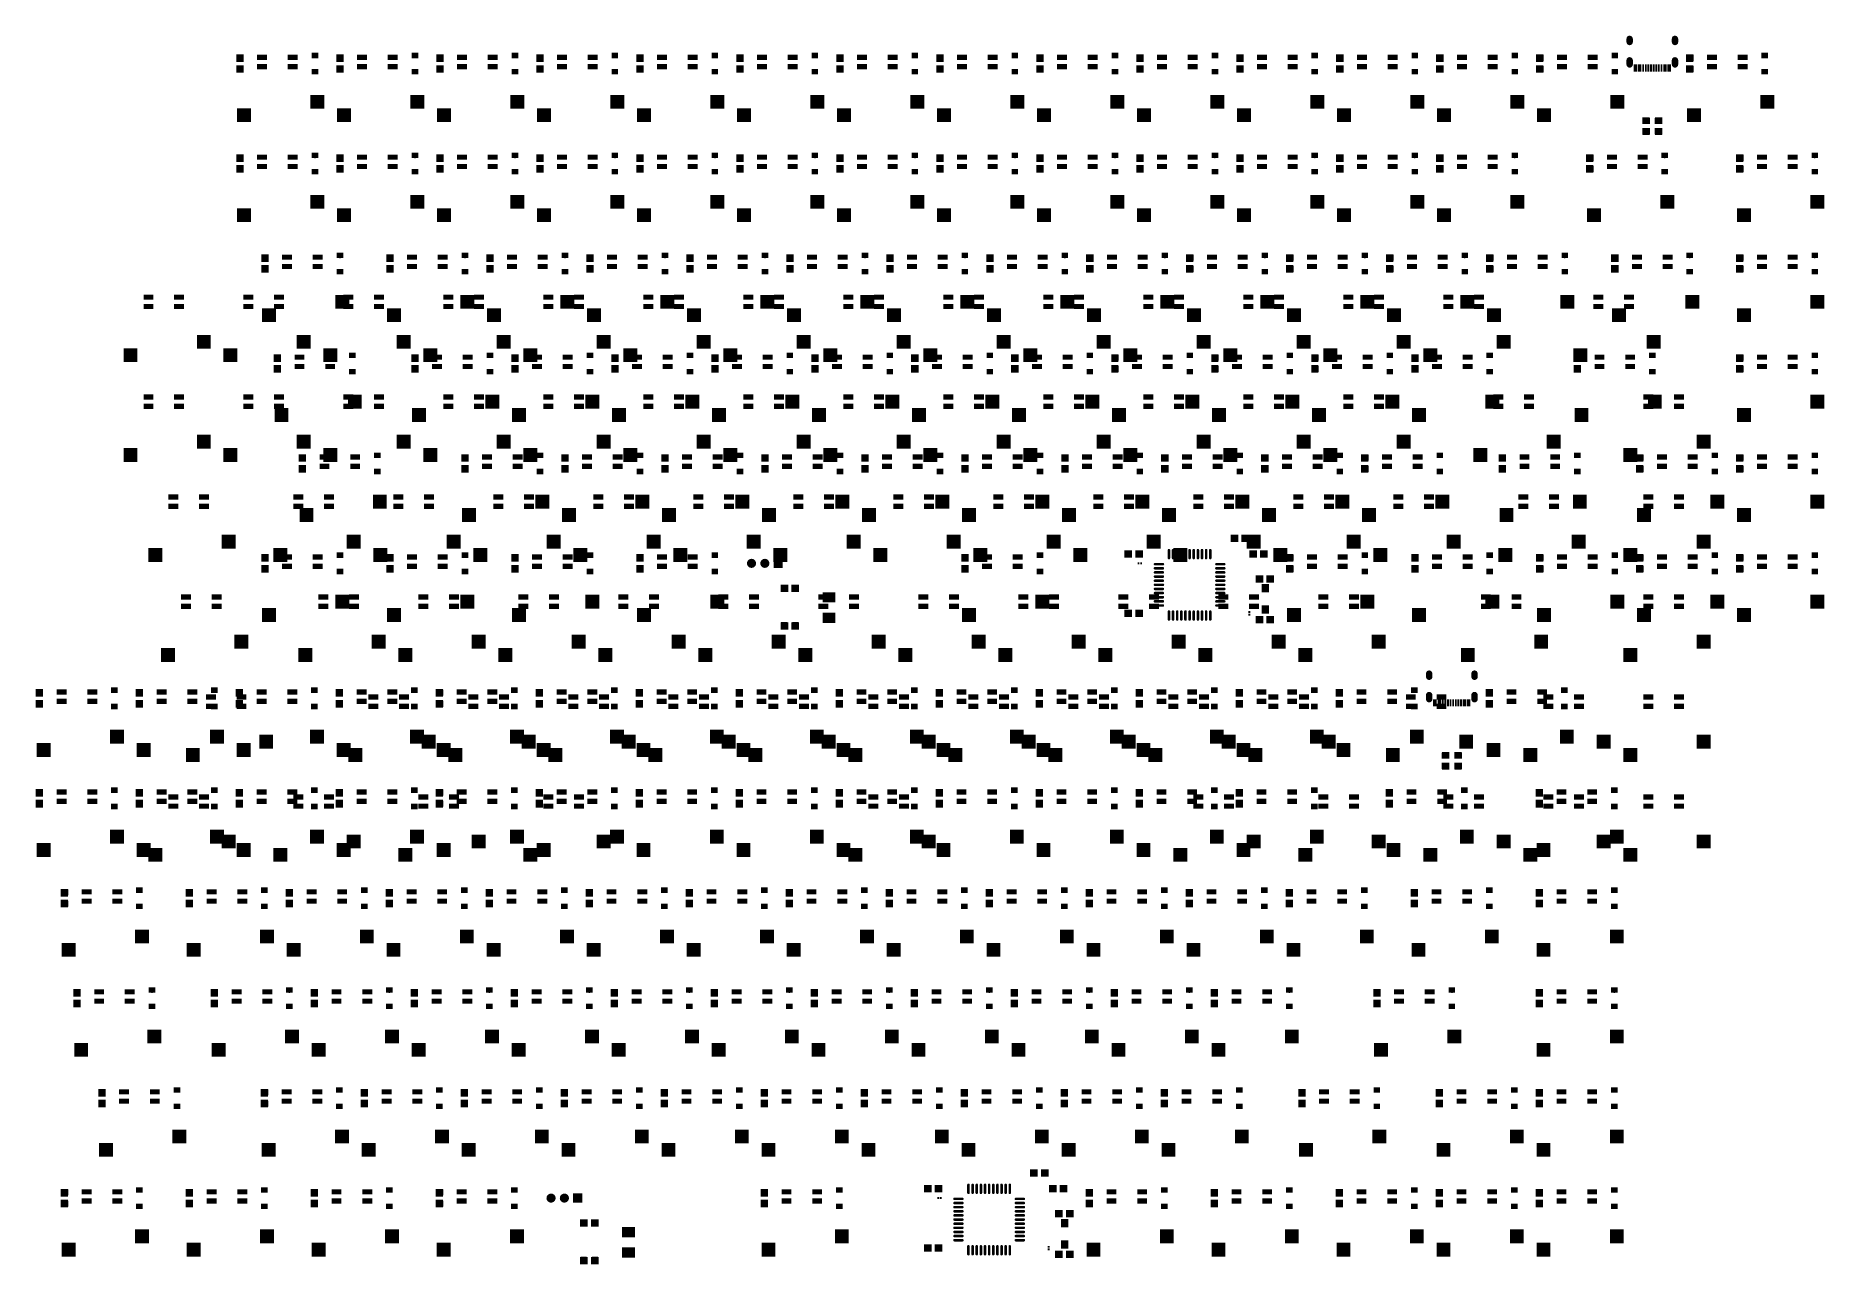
# Model space of a CAD drawing. Extents: x -401 to 1070, y -422 to 1263.
# Drawn here: x 387.1 to 727.9, y -421.6 to -187.5 of the extents above; entities that cross this region are included whole.
import ezdxf

# ---------------------------------------------------------------- set-up
doc = ezdxf.new("R2010")
doc.units = 0
doc.header["$MEASUREMENT"] = 0
for name, color, linetype, true_color in [('BottomLayer', 5, 'Continuous', 0x0000ff), ('BottomPasteMaskLayer', 7, 'Continuous', 0x800000), ('BottomSolderMaskLayer', 7, 'Continuous', 0xaa00ff), ('Document', 7, 'Continuous', 0xffffff), ('Multi-Layer', 7, 'Continuous', 0xc0c0c0), ('TopSolderMaskLayer', 7, 'Continuous', 0x800080)]:
    doc.layers.add(name, color=color, linetype=linetype, true_color=true_color)

msp = doc.modelspace()

# ---------------------------------------------------------------- hatches: boundary and pattern name
at = {"layer": 'BottomLayer'}
for points in [[(439.7, -190.71), (439.7, -191.71), (440.9, -191.71), (440.9, -190.71)], [(458.75, -190.71), (458.75, -191.71), (459.95, -191.71), (459.95, -190.71)], [(477.8, -190.71), (477.8, -191.71), (479, -191.71), (479, -190.71)], [(496.85, -190.71), (496.85, -191.71), (498.05, -191.71), (498.05, -190.71)], [(515.9, -190.71), (515.9, -191.71), (517.1, -191.71), (517.1, -190.71)], [(534.95, -190.71), (534.95, -191.71), (536.15, -191.71), (536.15, -190.71)], [(554, -190.71), (554, -191.71), (555.2, -191.71), (555.2, -190.71)], [(573.05, -190.71), (573.05, -191.71), (574.25, -191.71), (574.25, -190.71)], [(592.1, -190.71), (592.1, -191.71), (593.3, -191.71), (593.3, -190.71)], [(611.15, -190.71), (611.15, -191.71), (612.35, -191.71), (612.35, -190.71)], [(630.21, -190.71), (630.21, -191.71), (631.41, -191.71), (631.41, -190.71)], [(649.26, -190.71), (649.26, -191.71), (650.46, -191.71), (650.46, -190.71)], [(668.31, -190.71), (668.31, -191.71), (669.51, -191.71), (669.51, -190.71)], [(687.36, -190.71), (687.36, -191.71), (688.56, -191.71), (688.56, -190.71)], [(715.93, -190.71), (715.93, -191.71), (717.13, -191.71), (717.13, -190.71)], [(425.34, -192.44), (426.69, -192.44), (426.69, -191.03), (425.34, -191.03)], [(425.34, -193.09), (426.69, -193.09), (426.69, -194.5), (425.34, -194.5)], [(429.35, -191.11), (431.13, -191.11), (431.13, -192), (429.35, -192)], [(429.35, -192.89), (431.13, -192.89), (431.13, -193.78), (429.35, -193.78)], [(435.19, -191.11), (436.97, -191.11), (436.97, -192), (435.19, -192)], [(435.19, -192.89), (436.97, -192.89), (436.97, -193.78), (435.19, -193.78)], [(439.7, -193.81), (439.7, -194.81), (440.9, -194.81), (440.9, -193.81)], [(444.39, -192.44), (445.74, -192.44), (445.74, -191.03), (444.39, -191.03)], [(444.39, -193.09), (445.74, -193.09), (445.74, -194.5), (444.39, -194.5)], [(448.4, -191.11), (450.18, -191.11), (450.18, -192), (448.4, -192)], [(448.4, -192.89), (450.18, -192.89), (450.18, -193.78), (448.4, -193.78)], [(454.24, -191.11), (456.02, -191.11), (456.02, -192), (454.24, -192)], [(454.24, -192.89), (456.02, -192.89), (456.02, -193.78), (454.24, -193.78)], [(458.75, -193.81), (458.75, -194.81), (459.95, -194.81), (459.95, -193.81)], [(463.44, -192.44), (464.79, -192.44), (464.79, -191.03), (463.44, -191.03)], [(463.44, -193.09), (464.79, -193.09), (464.79, -194.5), (463.44, -194.5)], [(467.45, -191.11), (469.23, -191.11), (469.23, -192), (467.45, -192)], [(467.45, -192.89), (469.23, -192.89), (469.23, -193.78), (467.45, -193.78)], [(473.29, -191.11), (475.07, -191.11), (475.07, -192), (473.29, -192)], [(473.29, -192.89), (475.07, -192.89), (475.07, -193.78), (473.29, -193.78)], [(477.8, -193.81), (477.8, -194.81), (479, -194.81), (479, -193.81)], [(482.49, -192.44), (483.84, -192.44), (483.84, -191.03), (482.49, -191.03)], [(482.49, -193.09), (483.84, -193.09), (483.84, -194.5), (482.49, -194.5)], [(486.5, -191.11), (488.28, -191.11), (488.28, -192), (486.5, -192)], [(486.5, -192.89), (488.28, -192.89), (488.28, -193.78), (486.5, -193.78)], [(492.34, -191.11), (494.12, -191.11), (494.12, -192), (492.34, -192)], [(492.34, -192.89), (494.12, -192.89), (494.12, -193.78), (492.34, -193.78)], [(496.85, -193.81), (496.85, -194.81), (498.05, -194.81), (498.05, -193.81)], [(501.54, -192.44), (502.89, -192.44), (502.89, -191.03), (501.54, -191.03)], [(501.54, -193.09), (502.89, -193.09), (502.89, -194.5), (501.54, -194.5)], [(505.55, -191.11), (507.33, -191.11), (507.33, -192), (505.55, -192)], [(505.55, -192.89), (507.33, -192.89), (507.33, -193.78), (505.55, -193.78)], [(511.39, -191.11), (513.17, -191.11), (513.17, -192), (511.39, -192)], [(511.39, -192.89), (513.17, -192.89), (513.17, -193.78), (511.39, -193.78)], [(515.9, -193.81), (515.9, -194.81), (517.1, -194.81), (517.1, -193.81)], [(520.59, -192.44), (521.94, -192.44), (521.94, -191.03), (520.59, -191.03)], [(520.59, -193.09), (521.94, -193.09), (521.94, -194.5), (520.59, -194.5)], [(524.6, -191.11), (526.38, -191.11), (526.38, -192), (524.6, -192)], [(524.6, -192.89), (526.38, -192.89), (526.38, -193.78), (524.6, -193.78)], [(530.44, -191.11), (532.22, -191.11), (532.22, -192), (530.44, -192)], [(530.44, -192.89), (532.22, -192.89), (532.22, -193.78), (530.44, -193.78)], [(534.95, -193.81), (534.95, -194.81), (536.15, -194.81), (536.15, -193.81)], [(539.64, -192.44), (540.99, -192.44), (540.99, -191.03), (539.64, -191.03)], [(539.64, -193.09), (540.99, -193.09), (540.99, -194.5), (539.64, -194.5)], [(543.65, -191.11), (545.43, -191.11), (545.43, -192), (543.65, -192)], [(543.65, -192.89), (545.43, -192.89), (545.43, -193.78), (543.65, -193.78)], [(549.49, -191.11), (551.27, -191.11), (551.27, -192), (549.49, -192)], [(549.49, -192.89), (551.27, -192.89), (551.27, -193.78), (549.49, -193.78)], [(554, -193.81), (554, -194.81), (555.2, -194.81), (555.2, -193.81)], [(558.69, -192.44), (560.04, -192.44), (560.04, -191.03), (558.69, -191.03)], [(558.69, -193.09), (560.04, -193.09), (560.04, -194.5), (558.69, -194.5)], [(562.7, -191.11), (564.48, -191.11), (564.48, -192), (562.7, -192)], [(562.7, -192.89), (564.48, -192.89), (564.48, -193.78), (562.7, -193.78)], [(568.54, -191.11), (570.32, -191.11), (570.32, -192), (568.54, -192)], [(568.54, -192.89), (570.32, -192.89), (570.32, -193.78), (568.54, -193.78)], [(573.05, -193.81), (573.05, -194.81), (574.25, -194.81), (574.25, -193.81)], [(577.74, -192.44), (579.09, -192.44), (579.09, -191.03), (577.74, -191.03)], [(577.74, -193.09), (579.09, -193.09), (579.09, -194.5), (577.74, -194.5)], [(581.75, -191.11), (583.53, -191.11), (583.53, -192), (581.75, -192)], [(581.75, -192.89), (583.53, -192.89), (583.53, -193.78), (581.75, -193.78)], [(587.59, -191.11), (589.37, -191.11), (589.37, -192), (587.59, -192)], [(587.59, -192.89), (589.37, -192.89), (589.37, -193.78), (587.59, -193.78)], [(592.1, -193.81), (592.1, -194.81), (593.3, -194.81), (593.3, -193.81)], [(596.79, -192.44), (598.14, -192.44), (598.14, -191.03), (596.79, -191.03)], [(596.79, -193.09), (598.14, -193.09), (598.14, -194.5), (596.79, -194.5)], [(600.8, -191.11), (602.58, -191.11), (602.58, -192), (600.8, -192)], [(600.8, -192.89), (602.58, -192.89), (602.58, -193.78), (600.8, -193.78)], [(606.64, -191.11), (608.42, -191.11), (608.42, -192), (606.64, -192)], [(606.64, -192.89), (608.42, -192.89), (608.42, -193.78), (606.64, -193.78)], [(611.15, -193.81), (611.15, -194.81), (612.35, -194.81), (612.35, -193.81)], [(615.84, -192.44), (617.19, -192.44), (617.19, -191.03), (615.84, -191.03)], [(615.84, -193.09), (617.19, -193.09), (617.19, -194.5), (615.84, -194.5)], [(619.85, -191.11), (621.63, -191.11), (621.63, -192), (619.85, -192)], [(619.85, -192.89), (621.63, -192.89), (621.63, -193.78), (619.85, -193.78)], [(625.69, -191.11), (627.47, -191.11), (627.47, -192), (625.69, -192)], [(625.69, -192.89), (627.47, -192.89), (627.47, -193.78), (625.69, -193.78)], [(630.21, -193.81), (630.21, -194.81), (631.41, -194.81), (631.41, -193.81)], [(634.89, -192.44), (636.24, -192.44), (636.24, -191.03), (634.89, -191.03)], [(634.89, -193.09), (636.24, -193.09), (636.24, -194.5), (634.89, -194.5)], [(638.9, -191.11), (640.68, -191.11), (640.68, -192), (638.9, -192)], [(638.9, -192.89), (640.68, -192.89), (640.68, -193.78), (638.9, -193.78)], [(644.74, -191.11), (646.52, -191.11), (646.52, -192), (644.74, -192)], [(644.74, -192.89), (646.52, -192.89), (646.52, -193.78), (644.74, -193.78)], [(649.26, -193.81), (649.26, -194.81), (650.46, -194.81), (650.46, -193.81)], [(653.94, -192.44), (655.29, -192.44), (655.29, -191.03), (653.94, -191.03)], [(653.94, -193.09), (655.29, -193.09), (655.29, -194.5), (653.94, -194.5)], [(657.95, -191.11), (659.73, -191.11), (659.73, -192), (657.95, -192)], [(657.95, -192.89), (659.73, -192.89), (659.73, -193.78), (657.95, -193.78)], [(663.79, -191.11), (665.57, -191.11), (665.57, -192), (663.79, -192)], [(663.79, -192.89), (665.57, -192.89), (665.57, -193.78), (663.79, -193.78)], [(668.31, -193.81), (668.31, -194.81), (669.51, -194.81), (669.51, -193.81)], [(672.99, -192.44), (674.34, -192.44), (674.34, -191.03), (672.99, -191.03)], [(672.99, -193.09), (674.34, -193.09), (674.34, -194.5), (672.99, -194.5)], [(677, -191.11), (678.78, -191.11), (678.78, -192), (677, -192)], [(677, -192.89), (678.78, -192.89), (678.78, -193.78), (677, -193.78)], [(682.84, -191.11), (684.62, -191.11), (684.62, -192), (682.84, -192)], [(682.84, -192.89), (684.62, -192.89), (684.62, -193.78), (682.84, -193.78)], [(687.36, -193.81), (687.36, -194.81), (688.56, -194.81), (688.56, -193.81)], [(691.55, -194.25), (691.85, -194.25), (691.85, -192.95), (691.55, -192.95)], [(691.9, -194.25), (692.2, -194.25), (692.2, -192.95), (691.9, -192.95)], [(692.39, -194.25), (692.69, -194.25), (692.69, -192.95), (692.39, -192.95)], [(692.71, -194.25), (693.01, -194.25), (693.01, -192.95), (692.71, -192.95)], [(693.2, -194.25), (693.5, -194.25), (693.5, -192.95), (693.2, -192.95)], [(693.7, -194.25), (694, -194.25), (694, -192.95), (693.7, -192.95)], [(694.2, -194.25), (694.5, -194.25), (694.5, -192.95), (694.2, -192.95)], [(694.7, -194.25), (695, -194.25), (695, -192.95), (694.7, -192.95)], [(695.2, -194.25), (695.5, -194.25), (695.5, -192.95), (695.2, -192.95)], [(695.7, -194.25), (696, -194.25), (696, -192.95), (695.7, -192.95)], [(696.2, -194.25), (696.5, -194.25), (696.5, -192.95), (696.2, -192.95)], [(696.7, -194.25), (697, -194.25), (697, -192.95), (696.7, -192.95)], [(697.19, -194.25), (697.49, -194.25), (697.49, -192.95), (697.19, -192.95)], [(697.5, -194.25), (697.8, -194.25), (697.8, -192.95), (697.5, -192.95)], [(698, -194.25), (698.3, -194.25), (698.3, -192.95), (698, -192.95)], [(698.3, -194.25), (698.6, -194.25), (698.6, -192.95), (698.3, -192.95)], [(701.57, -192.44), (702.92, -192.44), (702.92, -191.03), (701.57, -191.03)], [(701.57, -193.09), (702.92, -193.09), (702.92, -194.5), (701.57, -194.5)], [(705.58, -191.11), (707.36, -191.11), (707.36, -192), (705.58, -192)], [(705.58, -192.89), (707.36, -192.89), (707.36, -193.78), (705.58, -193.78)], [(711.42, -191.11), (713.2, -191.11), (713.2, -192), (711.42, -192)], [(711.42, -192.89), (713.2, -192.89), (713.2, -193.78), (711.42, -193.78)], [(715.93, -193.81), (715.93, -194.81), (717.13, -194.81), (717.13, -193.81)], [(439.51, -198.79), (442.05, -198.79), (442.05, -201.33), (439.51, -201.33)], [(458.56, -198.79), (461.1, -198.79), (461.1, -201.33), (458.56, -201.33)], [(477.61, -198.79), (480.15, -198.79), (480.15, -201.33), (477.61, -201.33)], [(496.66, -198.79), (499.2, -198.79), (499.2, -201.33), (496.66, -201.33)], [(515.71, -198.79), (518.25, -198.79), (518.25, -201.33), (515.71, -201.33)], [(534.76, -198.79), (537.3, -198.79), (537.3, -201.33), (534.76, -201.33)], [(553.81, -198.79), (556.35, -198.79), (556.35, -201.33), (553.81, -201.33)], [(572.86, -198.79), (575.4, -198.79), (575.4, -201.33), (572.86, -201.33)], [(591.91, -198.79), (594.45, -198.79), (594.45, -201.33), (591.91, -201.33)], [(610.96, -198.79), (613.5, -198.79), (613.5, -201.33), (610.96, -201.33)], [(630.01, -198.79), (632.55, -198.79), (632.55, -201.33), (630.01, -201.33)], [(649.06, -198.79), (651.6, -198.79), (651.6, -201.33), (649.06, -201.33)], [(668.11, -198.79), (670.65, -198.79), (670.65, -201.33), (668.11, -201.33)], [(687.16, -198.79), (689.7, -198.79), (689.7, -201.33), (687.16, -201.33)], [(715.74, -198.79), (718.28, -198.79), (718.28, -201.33), (715.74, -201.33)], [(425.54, -201.33), (428.08, -201.33), (428.08, -203.87), (425.54, -203.87)], [(444.59, -201.33), (447.13, -201.33), (447.13, -203.87), (444.59, -203.87)], [(463.64, -201.33), (466.18, -201.33), (466.18, -203.87), (463.64, -203.87)], [(482.69, -201.33), (485.23, -201.33), (485.23, -203.87), (482.69, -203.87)], [(501.74, -201.33), (504.28, -201.33), (504.28, -203.87), (501.74, -203.87)], [(520.79, -201.33), (523.33, -201.33), (523.33, -203.87), (520.79, -203.87)], [(539.84, -201.33), (542.38, -201.33), (542.38, -203.87), (539.84, -203.87)], [(558.89, -201.33), (561.43, -201.33), (561.43, -203.87), (558.89, -203.87)], [(577.94, -201.33), (580.48, -201.33), (580.48, -203.87), (577.94, -203.87)], [(596.99, -201.33), (599.53, -201.33), (599.53, -203.87), (596.99, -203.87)], [(616.04, -201.33), (618.58, -201.33), (618.58, -203.87), (616.04, -203.87)], [(635.09, -201.33), (637.63, -201.33), (637.63, -203.87), (635.09, -203.87)], [(654.14, -201.33), (656.68, -201.33), (656.68, -203.87), (654.14, -203.87)], [(673.19, -201.33), (675.73, -201.33), (675.73, -203.87), (673.19, -203.87)], [(693.22, -204.27), (694.6, -204.27), (694.6, -203.14), (693.22, -203.14)], [(696.98, -204.27), (695.6, -204.27), (695.6, -203.14), (696.98, -203.14)], [(701.77, -201.33), (704.31, -201.33), (704.31, -203.87), (701.77, -203.87)], [(693.22, -205.07), (694.6, -205.07), (694.6, -206.2), (693.22, -206.2)], [(696.98, -205.07), (695.6, -205.07), (695.6, -206.2), (696.98, -206.2)], [(425.34, -211.49), (426.69, -211.49), (426.69, -210.08), (425.34, -210.08)], [(429.35, -210.16), (431.13, -210.16), (431.13, -211.05), (429.35, -211.05)], [(435.19, -210.16), (436.97, -210.16), (436.97, -211.05), (435.19, -211.05)], [(439.7, -209.76), (439.7, -210.76), (440.9, -210.76), (440.9, -209.76)], [(444.39, -211.49), (445.74, -211.49), (445.74, -210.08), (444.39, -210.08)], [(448.4, -210.16), (450.18, -210.16), (450.18, -211.05), (448.4, -211.05)], [(454.24, -210.16), (456.02, -210.16), (456.02, -211.05), (454.24, -211.05)], [(458.75, -209.76), (458.75, -210.76), (459.95, -210.76), (459.95, -209.76)], [(463.44, -211.49), (464.79, -211.49), (464.79, -210.08), (463.44, -210.08)], [(467.45, -210.16), (469.23, -210.16), (469.23, -211.05), (467.45, -211.05)], [(473.29, -210.16), (475.07, -210.16), (475.07, -211.05), (473.29, -211.05)], [(477.8, -209.76), (477.8, -210.76), (479, -210.76), (479, -209.76)], [(482.49, -211.49), (483.84, -211.49), (483.84, -210.08), (482.49, -210.08)], [(486.5, -210.16), (488.28, -210.16), (488.28, -211.05), (486.5, -211.05)], [(492.34, -210.16), (494.12, -210.16), (494.12, -211.05), (492.34, -211.05)], [(496.85, -209.76), (496.85, -210.76), (498.05, -210.76), (498.05, -209.76)], [(501.54, -211.49), (502.89, -211.49), (502.89, -210.08), (501.54, -210.08)], [(505.55, -210.16), (507.33, -210.16), (507.33, -211.05), (505.55, -211.05)], [(511.39, -210.16), (513.17, -210.16), (513.17, -211.05), (511.39, -211.05)], [(515.9, -209.76), (515.9, -210.76), (517.1, -210.76), (517.1, -209.76)], [(520.59, -211.49), (521.94, -211.49), (521.94, -210.08), (520.59, -210.08)], [(524.6, -210.16), (526.38, -210.16), (526.38, -211.05), (524.6, -211.05)], [(530.44, -210.16), (532.22, -210.16), (532.22, -211.05), (530.44, -211.05)], [(534.95, -209.76), (534.95, -210.76), (536.15, -210.76), (536.15, -209.76)], [(539.64, -211.49), (540.99, -211.49), (540.99, -210.08), (539.64, -210.08)], [(543.65, -210.16), (545.43, -210.16), (545.43, -211.05), (543.65, -211.05)], [(549.49, -210.16), (551.27, -210.16), (551.27, -211.05), (549.49, -211.05)], [(554, -209.76), (554, -210.76), (555.2, -210.76), (555.2, -209.76)], [(558.69, -211.49), (560.04, -211.49), (560.04, -210.08), (558.69, -210.08)], [(562.7, -210.16), (564.48, -210.16), (564.48, -211.05), (562.7, -211.05)], [(568.54, -210.16), (570.32, -210.16), (570.32, -211.05), (568.54, -211.05)], [(573.05, -209.76), (573.05, -210.76), (574.25, -210.76), (574.25, -209.76)], [(577.74, -211.49), (579.09, -211.49), (579.09, -210.08), (577.74, -210.08)], [(581.75, -210.16), (583.53, -210.16), (583.53, -211.05), (581.75, -211.05)], [(587.59, -210.16), (589.37, -210.16), (589.37, -211.05), (587.59, -211.05)], [(592.1, -209.76), (592.1, -210.76), (593.3, -210.76), (593.3, -209.76)], [(596.79, -211.49), (598.14, -211.49), (598.14, -210.08), (596.79, -210.08)], [(600.8, -210.16), (602.58, -210.16), (602.58, -211.05), (600.8, -211.05)], [(606.64, -210.16), (608.42, -210.16), (608.42, -211.05), (606.64, -211.05)], [(611.15, -209.76), (611.15, -210.76), (612.35, -210.76), (612.35, -209.76)], [(615.84, -211.49), (617.19, -211.49), (617.19, -210.08), (615.84, -210.08)], [(619.85, -210.16), (621.63, -210.16), (621.63, -211.05), (619.85, -211.05)], [(625.69, -210.16), (627.47, -210.16), (627.47, -211.05), (625.69, -211.05)], [(630.21, -209.76), (630.21, -210.76), (631.41, -210.76), (631.41, -209.76)], [(634.89, -211.49), (636.24, -211.49), (636.24, -210.08), (634.89, -210.08)], [(638.9, -210.16), (640.68, -210.16), (640.68, -211.05), (638.9, -211.05)], [(644.74, -210.16), (646.52, -210.16), (646.52, -211.05), (644.74, -211.05)], [(649.26, -209.76), (649.26, -210.76), (650.46, -210.76), (650.46, -209.76)], [(653.94, -211.49), (655.29, -211.49), (655.29, -210.08), (653.94, -210.08)], [(657.95, -210.16), (659.73, -210.16), (659.73, -211.05), (657.95, -211.05)], [(663.79, -210.16), (665.57, -210.16), (665.57, -211.05), (663.79, -211.05)], [(668.31, -209.76), (668.31, -210.76), (669.51, -210.76), (669.51, -209.76)], [(682.52, -211.49), (683.87, -211.49), (683.87, -210.08), (682.52, -210.08)], [(686.53, -210.16), (688.31, -210.16), (688.31, -211.05), (686.53, -211.05)], [(692.37, -210.16), (694.15, -210.16), (694.15, -211.05), (692.37, -211.05)], [(696.88, -209.76), (696.88, -210.76), (698.08, -210.76), (698.08, -209.76)], [(711.09, -211.49), (712.44, -211.49), (712.44, -210.08), (711.09, -210.08)], [(715.1, -210.16), (716.88, -210.16), (716.88, -211.05), (715.1, -211.05)], [(720.95, -210.16), (722.72, -210.16), (722.72, -211.05), (720.95, -211.05)], [(725.46, -209.76), (725.46, -210.76), (726.66, -210.76), (726.66, -209.76)], [(425.34, -212.14), (426.69, -212.14), (426.69, -213.55), (425.34, -213.55)], [(429.35, -211.94), (431.13, -211.94), (431.13, -212.83), (429.35, -212.83)], [(435.19, -211.94), (436.97, -211.94), (436.97, -212.83), (435.19, -212.83)], [(439.7, -212.86), (439.7, -213.86), (440.9, -213.86), (440.9, -212.86)], [(444.39, -212.14), (445.74, -212.14), (445.74, -213.55), (444.39, -213.55)], [(448.4, -211.94), (450.18, -211.94), (450.18, -212.83), (448.4, -212.83)], [(454.24, -211.94), (456.02, -211.94), (456.02, -212.83), (454.24, -212.83)], [(458.75, -212.86), (458.75, -213.86), (459.95, -213.86), (459.95, -212.86)], [(463.44, -212.14), (464.79, -212.14), (464.79, -213.55), (463.44, -213.55)], [(467.45, -211.94), (469.23, -211.94), (469.23, -212.83), (467.45, -212.83)], [(473.29, -211.94), (475.07, -211.94), (475.07, -212.83), (473.29, -212.83)], [(477.8, -212.86), (477.8, -213.86), (479, -213.86), (479, -212.86)], [(482.49, -212.14), (483.84, -212.14), (483.84, -213.55), (482.49, -213.55)], [(486.5, -211.94), (488.28, -211.94), (488.28, -212.83), (486.5, -212.83)], [(492.34, -211.94), (494.12, -211.94), (494.12, -212.83), (492.34, -212.83)], [(496.85, -212.86), (496.85, -213.86), (498.05, -213.86), (498.05, -212.86)], [(501.54, -212.14), (502.89, -212.14), (502.89, -213.55), (501.54, -213.55)], [(505.55, -211.94), (507.33, -211.94), (507.33, -212.83), (505.55, -212.83)], [(511.39, -211.94), (513.17, -211.94), (513.17, -212.83), (511.39, -212.83)], [(515.9, -212.86), (515.9, -213.86), (517.1, -213.86), (517.1, -212.86)], [(520.59, -212.14), (521.94, -212.14), (521.94, -213.55), (520.59, -213.55)], [(524.6, -211.94), (526.38, -211.94), (526.38, -212.83), (524.6, -212.83)], [(530.44, -211.94), (532.22, -211.94), (532.22, -212.83), (530.44, -212.83)], [(534.95, -212.86), (534.95, -213.86), (536.15, -213.86), (536.15, -212.86)], [(539.64, -212.14), (540.99, -212.14), (540.99, -213.55), (539.64, -213.55)], [(543.65, -211.94), (545.43, -211.94), (545.43, -212.83), (543.65, -212.83)], [(549.49, -211.94), (551.27, -211.94), (551.27, -212.83), (549.49, -212.83)], [(554, -212.86), (554, -213.86), (555.2, -213.86), (555.2, -212.86)], [(558.69, -212.14), (560.04, -212.14), (560.04, -213.55), (558.69, -213.55)], [(562.7, -211.94), (564.48, -211.94), (564.48, -212.83), (562.7, -212.83)], [(568.54, -211.94), (570.32, -211.94), (570.32, -212.83), (568.54, -212.83)], [(573.05, -212.86), (573.05, -213.86), (574.25, -213.86), (574.25, -212.86)], [(577.74, -212.14), (579.09, -212.14), (579.09, -213.55), (577.74, -213.55)], [(581.75, -211.94), (583.53, -211.94), (583.53, -212.83), (581.75, -212.83)], [(587.59, -211.94), (589.37, -211.94), (589.37, -212.83), (587.59, -212.83)], [(592.1, -212.86), (592.1, -213.86), (593.3, -213.86), (593.3, -212.86)], [(596.79, -212.14), (598.14, -212.14), (598.14, -213.55), (596.79, -213.55)], [(600.8, -211.94), (602.58, -211.94), (602.58, -212.83), (600.8, -212.83)], [(606.64, -211.94), (608.42, -211.94), (608.42, -212.83), (606.64, -212.83)], [(611.15, -212.86), (611.15, -213.86), (612.35, -213.86), (612.35, -212.86)], [(615.84, -212.14), (617.19, -212.14), (617.19, -213.55), (615.84, -213.55)], [(619.85, -211.94), (621.63, -211.94), (621.63, -212.83), (619.85, -212.83)], [(625.69, -211.94), (627.47, -211.94), (627.47, -212.83), (625.69, -212.83)], [(630.21, -212.86), (630.21, -213.86), (631.41, -213.86), (631.41, -212.86)], [(634.89, -212.14), (636.24, -212.14), (636.24, -213.55), (634.89, -213.55)], [(638.9, -211.94), (640.68, -211.94), (640.68, -212.83), (638.9, -212.83)], [(644.74, -211.94), (646.52, -211.94), (646.52, -212.83), (644.74, -212.83)], [(649.26, -212.86), (649.26, -213.86), (650.46, -213.86), (650.46, -212.86)], [(653.94, -212.14), (655.29, -212.14), (655.29, -213.55), (653.94, -213.55)], [(657.95, -211.94), (659.73, -211.94), (659.73, -212.83), (657.95, -212.83)], [(663.79, -211.94), (665.57, -211.94), (665.57, -212.83), (663.79, -212.83)], [(668.31, -212.86), (668.31, -213.86), (669.51, -213.86), (669.51, -212.86)], [(682.52, -212.14), (683.87, -212.14), (683.87, -213.55), (682.52, -213.55)], [(686.53, -211.94), (688.31, -211.94), (688.31, -212.83), (686.53, -212.83)], [(692.37, -211.94), (694.15, -211.94), (694.15, -212.83), (692.37, -212.83)], [(696.88, -212.86), (696.88, -213.86), (698.08, -213.86), (698.08, -212.86)], [(711.09, -212.14), (712.44, -212.14), (712.44, -213.55), (711.09, -213.55)], [(715.1, -211.94), (716.88, -211.94), (716.88, -212.83), (715.1, -212.83)], [(720.95, -211.94), (722.72, -211.94), (722.72, -212.83), (720.95, -212.83)], [(725.46, -212.86), (725.46, -213.86), (726.66, -213.86), (726.66, -212.86)], [(439.51, -217.84), (442.05, -217.84), (442.05, -220.38), (439.51, -220.38)], [(458.56, -217.84), (461.1, -217.84), (461.1, -220.38), (458.56, -220.38)], [(477.61, -217.84), (480.15, -217.84), (480.15, -220.38), (477.61, -220.38)], [(496.66, -217.84), (499.2, -217.84), (499.2, -220.38), (496.66, -220.38)], [(515.71, -217.84), (518.25, -217.84), (518.25, -220.38), (515.71, -220.38)], [(534.76, -217.84), (537.3, -217.84), (537.3, -220.38), (534.76, -220.38)], [(553.81, -217.84), (556.35, -217.84), (556.35, -220.38), (553.81, -220.38)], [(572.86, -217.84), (575.4, -217.84), (575.4, -220.38), (572.86, -220.38)], [(591.91, -217.84), (594.45, -217.84), (594.45, -220.38), (591.91, -220.38)], [(610.96, -217.84), (613.5, -217.84), (613.5, -220.38), (610.96, -220.38)], [(630.01, -217.84), (632.55, -217.84), (632.55, -220.38), (630.01, -220.38)], [(649.06, -217.84), (651.6, -217.84), (651.6, -220.38), (649.06, -220.38)], [(668.11, -217.84), (670.65, -217.84), (670.65, -220.38), (668.11, -220.38)], [(696.69, -217.84), (699.23, -217.84), (699.23, -220.38), (696.69, -220.38)], [(725.26, -217.84), (727.8, -217.84), (727.8, -220.38), (725.26, -220.38)], [(425.54, -220.38), (428.08, -220.38), (428.08, -222.92), (425.54, -222.92)], [(444.59, -220.38), (447.13, -220.38), (447.13, -222.92), (444.59, -222.92)], [(463.64, -220.38), (466.18, -220.38), (466.18, -222.92), (463.64, -222.92)], [(482.69, -220.38), (485.23, -220.38), (485.23, -222.92), (482.69, -222.92)], [(501.74, -220.38), (504.28, -220.38), (504.28, -222.92), (501.74, -222.92)], [(520.79, -220.38), (523.33, -220.38), (523.33, -222.92), (520.79, -222.92)], [(539.84, -220.38), (542.38, -220.38), (542.38, -222.92), (539.84, -222.92)], [(558.89, -220.38), (561.43, -220.38), (561.43, -222.92), (558.89, -222.92)], [(577.94, -220.38), (580.48, -220.38), (580.48, -222.92), (577.94, -222.92)], [(596.99, -220.38), (599.53, -220.38), (599.53, -222.92), (596.99, -222.92)], [(616.04, -220.38), (618.58, -220.38), (618.58, -222.92), (616.04, -222.92)], [(635.09, -220.38), (637.63, -220.38), (637.63, -222.92), (635.09, -222.92)], [(654.14, -220.38), (656.68, -220.38), (656.68, -222.92), (654.14, -222.92)], [(682.72, -220.38), (685.26, -220.38), (685.26, -222.92), (682.72, -222.92)], [(711.29, -220.38), (713.83, -220.38), (713.83, -222.92), (711.29, -222.92)], [(430.1, -230.54), (431.45, -230.54), (431.45, -229.13), (430.1, -229.13)], [(430.1, -231.19), (431.45, -231.19), (431.45, -232.6), (430.1, -232.6)], [(434.11, -229.21), (435.89, -229.21), (435.89, -230.1), (434.11, -230.1)], [(434.11, -230.99), (435.89, -230.99), (435.89, -231.88), (434.11, -231.88)], [(439.95, -229.21), (441.73, -229.21), (441.73, -230.1), (439.95, -230.1)], [(439.95, -230.99), (441.73, -230.99), (441.73, -231.88), (439.95, -231.88)], [(444.46, -228.81), (444.46, -229.81), (445.66, -229.81), (445.66, -228.81)], [(453.91, -230.54), (455.26, -230.54), (455.26, -229.13), (453.91, -229.13)], [(453.91, -231.19), (455.26, -231.19), (455.26, -232.6), (453.91, -232.6)], [(457.92, -229.21), (459.7, -229.21), (459.7, -230.1), (457.92, -230.1)], [(457.92, -230.99), (459.7, -230.99), (459.7, -231.88), (457.92, -231.88)], [(463.77, -229.21), (465.54, -229.21), (465.54, -230.1), (463.77, -230.1)], [(463.77, -230.99), (465.54, -230.99), (465.54, -231.88), (463.77, -231.88)], [(468.28, -228.81), (468.28, -229.81), (469.48, -229.81), (469.48, -228.81)], [(472.96, -230.54), (474.31, -230.54), (474.31, -229.13), (472.96, -229.13)], [(472.96, -231.19), (474.31, -231.19), (474.31, -232.6), (472.96, -232.6)], [(476.97, -229.21), (478.75, -229.21), (478.75, -230.1), (476.97, -230.1)], [(476.97, -230.99), (478.75, -230.99), (478.75, -231.88), (476.97, -231.88)], [(482.82, -229.21), (484.59, -229.21), (484.59, -230.1), (482.82, -230.1)], [(482.82, -230.99), (484.59, -230.99), (484.59, -231.88), (482.82, -231.88)], [(487.33, -228.81), (487.33, -229.81), (488.53, -229.81), (488.53, -228.81)], [(492.01, -230.54), (493.36, -230.54), (493.36, -229.13), (492.01, -229.13)], [(492.01, -231.19), (493.36, -231.19), (493.36, -232.6), (492.01, -232.6)], [(496.02, -229.21), (497.8, -229.21), (497.8, -230.1), (496.02, -230.1)], [(496.02, -230.99), (497.8, -230.99), (497.8, -231.88), (496.02, -231.88)], [(501.87, -229.21), (503.64, -229.21), (503.64, -230.1), (501.87, -230.1)], [(501.87, -230.99), (503.64, -230.99), (503.64, -231.88), (501.87, -231.88)], [(506.38, -228.81), (506.38, -229.81), (507.58, -229.81), (507.58, -228.81)], [(511.07, -230.54), (512.42, -230.54), (512.42, -229.13), (511.07, -229.13)], [(511.07, -231.19), (512.42, -231.19), (512.42, -232.6), (511.07, -232.6)], [(515.07, -229.21), (516.85, -229.21), (516.85, -230.1), (515.07, -230.1)], [(515.07, -230.99), (516.85, -230.99), (516.85, -231.88), (515.07, -231.88)], [(520.92, -229.21), (522.69, -229.21), (522.69, -230.1), (520.92, -230.1)], [(520.92, -230.99), (522.69, -230.99), (522.69, -231.88), (520.92, -231.88)], [(525.43, -228.81), (525.43, -229.81), (526.63, -229.81), (526.63, -228.81)], [(530.12, -230.54), (531.47, -230.54), (531.47, -229.13), (530.12, -229.13)], [(530.12, -231.19), (531.47, -231.19), (531.47, -232.6), (530.12, -232.6)], [(534.12, -229.21), (535.9, -229.21), (535.9, -230.1), (534.12, -230.1)], [(534.12, -230.99), (535.9, -230.99), (535.9, -231.88), (534.12, -231.88)], [(539.97, -229.21), (541.74, -229.21), (541.74, -230.1), (539.97, -230.1)], [(539.97, -230.99), (541.74, -230.99), (541.74, -231.88), (539.97, -231.88)], [(544.48, -228.81), (544.48, -229.81), (545.68, -229.81), (545.68, -228.81)], [(549.17, -230.54), (550.52, -230.54), (550.52, -229.13), (549.17, -229.13)], [(549.17, -231.19), (550.52, -231.19), (550.52, -232.6), (549.17, -232.6)], [(553.18, -229.21), (554.95, -229.21), (554.95, -230.1), (553.18, -230.1)], [(553.18, -230.99), (554.95, -230.99), (554.95, -231.88), (553.18, -231.88)], [(559.02, -229.21), (560.8, -229.21), (560.8, -230.1), (559.02, -230.1)], [(559.02, -230.99), (560.8, -230.99), (560.8, -231.88), (559.02, -231.88)], [(563.53, -228.81), (563.53, -229.81), (564.73, -229.81), (564.73, -228.81)], [(568.22, -230.54), (569.57, -230.54), (569.57, -229.13), (568.22, -229.13)], [(568.22, -231.19), (569.57, -231.19), (569.57, -232.6), (568.22, -232.6)], [(572.23, -229.21), (574, -229.21), (574, -230.1), (572.23, -230.1)], [(572.23, -230.99), (574, -230.99), (574, -231.88), (572.23, -231.88)], [(578.07, -229.21), (579.85, -229.21), (579.85, -230.1), (578.07, -230.1)], [(578.07, -230.99), (579.85, -230.99), (579.85, -231.88), (578.07, -231.88)], [(582.58, -228.81), (582.58, -229.81), (583.78, -229.81), (583.78, -228.81)], [(587.27, -230.54), (588.62, -230.54), (588.62, -229.13), (587.27, -229.13)], [(587.27, -231.19), (588.62, -231.19), (588.62, -232.6), (587.27, -232.6)], [(591.28, -229.21), (593.05, -229.21), (593.05, -230.1), (591.28, -230.1)], [(591.28, -230.99), (593.05, -230.99), (593.05, -231.88), (591.28, -231.88)], [(597.12, -229.21), (598.9, -229.21), (598.9, -230.1), (597.12, -230.1)], [(597.12, -230.99), (598.9, -230.99), (598.9, -231.88), (597.12, -231.88)], [(601.63, -228.81), (601.63, -229.81), (602.83, -229.81), (602.83, -228.81)], [(606.32, -230.54), (607.67, -230.54), (607.67, -229.13), (606.32, -229.13)], [(606.32, -231.19), (607.67, -231.19), (607.67, -232.6), (606.32, -232.6)], [(610.33, -229.21), (612.1, -229.21), (612.1, -230.1), (610.33, -230.1)], [(610.33, -230.99), (612.1, -230.99), (612.1, -231.88), (610.33, -231.88)], [(616.17, -229.21), (617.95, -229.21), (617.95, -230.1), (616.17, -230.1)], [(616.17, -230.99), (617.95, -230.99), (617.95, -231.88), (616.17, -231.88)], [(620.68, -228.81), (620.68, -229.81), (621.88, -229.81), (621.88, -228.81)], [(625.37, -230.54), (626.72, -230.54), (626.72, -229.13), (625.37, -229.13)], [(625.37, -231.19), (626.72, -231.19), (626.72, -232.6), (625.37, -232.6)], [(629.38, -229.21), (631.15, -229.21), (631.15, -230.1), (629.38, -230.1)], [(629.38, -230.99), (631.15, -230.99), (631.15, -231.88), (629.38, -231.88)], [(635.22, -229.21), (637, -229.21), (637, -230.1), (635.22, -230.1)], [(635.22, -230.99), (637, -230.99), (637, -231.88), (635.22, -231.88)], [(639.73, -228.81), (639.73, -229.81), (640.93, -229.81), (640.93, -228.81)], [(644.42, -230.54), (645.77, -230.54), (645.77, -229.13), (644.42, -229.13)], [(644.42, -231.19), (645.77, -231.19), (645.77, -232.6), (644.42, -232.6)], [(648.43, -229.21), (650.21, -229.21), (650.21, -230.1), (648.43, -230.1)], [(648.43, -230.99), (650.21, -230.99), (650.21, -231.88), (648.43, -231.88)], [(654.27, -229.21), (656.05, -229.21), (656.05, -230.1), (654.27, -230.1)], [(654.27, -230.99), (656.05, -230.99), (656.05, -231.88), (654.27, -231.88)], [(658.78, -228.81), (658.78, -229.81), (659.98, -229.81), (659.98, -228.81)], [(663.47, -230.54), (664.82, -230.54), (664.82, -229.13), (663.47, -229.13)], [(663.47, -231.19), (664.82, -231.19), (664.82, -232.6), (663.47, -232.6)], [(667.48, -229.21), (669.26, -229.21), (669.26, -230.1), (667.48, -230.1)], [(667.48, -230.99), (669.26, -230.99), (669.26, -231.88), (667.48, -231.88)], [(673.32, -229.21), (675.1, -229.21), (675.1, -230.1), (673.32, -230.1)], [(673.32, -230.99), (675.1, -230.99), (675.1, -231.88), (673.32, -231.88)], [(677.83, -228.81), (677.83, -229.81), (679.03, -229.81), (679.03, -228.81)], [(687.28, -230.54), (688.63, -230.54), (688.63, -229.13), (687.28, -229.13)], [(687.28, -231.19), (688.63, -231.19), (688.63, -232.6), (687.28, -232.6)], [(691.29, -229.21), (693.07, -229.21), (693.07, -230.1), (691.29, -230.1)], [(691.29, -230.99), (693.07, -230.99), (693.07, -231.88), (691.29, -231.88)], [(697.13, -229.21), (698.91, -229.21), (698.91, -230.1), (697.13, -230.1)], [(697.13, -230.99), (698.91, -230.99), (698.91, -231.88), (697.13, -231.88)], [(701.64, -228.81), (701.64, -229.81), (702.84, -229.81), (702.84, -228.81)], [(711.09, -230.54), (712.44, -230.54), (712.44, -229.13), (711.09, -229.13)], [(711.09, -231.19), (712.44, -231.19), (712.44, -232.6), (711.09, -232.6)], [(715.1, -229.21), (716.88, -229.21), (716.88, -230.1), (715.1, -230.1)], [(715.1, -230.99), (716.88, -230.99), (716.88, -231.88), (715.1, -231.88)], [(720.95, -229.21), (722.72, -229.21), (722.72, -230.1), (720.95, -230.1)], [(720.95, -230.99), (722.72, -230.99), (722.72, -231.88), (720.95, -231.88)], [(725.46, -228.81), (725.46, -229.81), (726.66, -229.81), (726.66, -228.81)], [(444.46, -231.91), (444.46, -232.91), (445.66, -232.91), (445.66, -231.91)], [(468.28, -231.91), (468.28, -232.91), (469.48, -232.91), (469.48, -231.91)], [(487.33, -231.91), (487.33, -232.91), (488.53, -232.91), (488.53, -231.91)], [(506.38, -231.91), (506.38, -232.91), (507.58, -232.91), (507.58, -231.91)], [(525.43, -231.91), (525.43, -232.91), (526.63, -232.91), (526.63, -231.91)], [(544.48, -231.91), (544.48, -232.91), (545.68, -232.91), (545.68, -231.91)], [(563.53, -231.91), (563.53, -232.91), (564.73, -232.91), (564.73, -231.91)], [(582.58, -231.91), (582.58, -232.91), (583.78, -232.91), (583.78, -231.91)], [(601.63, -231.91), (601.63, -232.91), (602.83, -232.91), (602.83, -231.91)], [(620.68, -231.91), (620.68, -232.91), (621.88, -232.91), (621.88, -231.91)], [(639.73, -231.91), (639.73, -232.91), (640.93, -232.91), (640.93, -231.91)], [(658.78, -231.91), (658.78, -232.91), (659.98, -232.91), (659.98, -231.91)], [(677.83, -231.91), (677.83, -232.91), (679.03, -232.91), (679.03, -231.91)], [(701.64, -231.91), (701.64, -232.91), (702.84, -232.91), (702.84, -231.91)], [(725.46, -231.91), (725.46, -232.91), (726.66, -232.91), (726.66, -231.91)], [(407.7, -236.82), (409.47, -236.82), (409.47, -237.71), (407.7, -237.71)], [(413.54, -236.82), (415.32, -236.82), (415.32, -237.71), (413.54, -237.71)], [(426.75, -236.82), (428.52, -236.82), (428.52, -237.71), (426.75, -237.71)], [(432.59, -236.82), (434.37, -236.82), (434.37, -237.71), (432.59, -237.71)], [(444.27, -236.89), (446.81, -236.89), (446.81, -239.43), (444.27, -239.43)], [(445.8, -236.82), (447.58, -236.82), (447.58, -237.71), (445.8, -237.71)], [(451.64, -236.82), (453.42, -236.82), (453.42, -237.71), (451.64, -237.71)], [(464.85, -236.82), (466.63, -236.82), (466.63, -237.71), (464.85, -237.71)], [(468.08, -236.89), (470.62, -236.89), (470.62, -239.43), (468.08, -239.43)], [(470.69, -236.82), (472.47, -236.82), (472.47, -237.71), (470.69, -237.71)], [(483.9, -236.82), (485.68, -236.82), (485.68, -237.71), (483.9, -237.71)], [(487.13, -236.89), (489.67, -236.89), (489.67, -239.43), (487.13, -239.43)], [(489.74, -236.82), (491.52, -236.82), (491.52, -237.71), (489.74, -237.71)], [(502.95, -236.82), (504.73, -236.82), (504.73, -237.71), (502.95, -237.71)], [(506.18, -236.89), (508.72, -236.89), (508.72, -239.43), (506.18, -239.43)], [(508.79, -236.82), (510.57, -236.82), (510.57, -237.71), (508.79, -237.71)], [(522, -236.82), (523.78, -236.82), (523.78, -237.71), (522, -237.71)], [(525.23, -236.89), (527.77, -236.89), (527.77, -239.43), (525.23, -239.43)], [(527.84, -236.82), (529.62, -236.82), (529.62, -237.71), (527.84, -237.71)], [(541.05, -236.82), (542.83, -236.82), (542.83, -237.71), (541.05, -237.71)], [(544.28, -236.89), (546.82, -236.89), (546.82, -239.43), (544.28, -239.43)], [(546.89, -236.82), (548.67, -236.82), (548.67, -237.71), (546.89, -237.71)], [(560.1, -236.82), (561.88, -236.82), (561.88, -237.71), (560.1, -237.71)], [(563.34, -236.89), (565.88, -236.89), (565.88, -239.43), (563.34, -239.43)], [(565.94, -236.82), (567.72, -236.82), (567.72, -237.71), (565.94, -237.71)], [(579.15, -236.82), (580.93, -236.82), (580.93, -237.71), (579.15, -237.71)], [(582.39, -236.89), (584.93, -236.89), (584.93, -239.43), (582.39, -239.43)], [(584.99, -236.82), (586.77, -236.82), (586.77, -237.71), (584.99, -237.71)], [(598.2, -236.82), (599.98, -236.82), (599.98, -237.71), (598.2, -237.71)], [(601.44, -236.89), (603.98, -236.89), (603.98, -239.43), (601.44, -239.43)], [(604.04, -236.82), (605.82, -236.82), (605.82, -237.71), (604.04, -237.71)], [(617.25, -236.82), (619.03, -236.82), (619.03, -237.71), (617.25, -237.71)], [(620.49, -236.89), (623.03, -236.89), (623.03, -239.43), (620.49, -239.43)], [(623.09, -236.82), (624.87, -236.82), (624.87, -237.71), (623.09, -237.71)], [(636.3, -236.82), (638.08, -236.82), (638.08, -237.71), (636.3, -237.71)], [(639.54, -236.89), (642.08, -236.89), (642.08, -239.43), (639.54, -239.43)], [(642.14, -236.82), (643.92, -236.82), (643.92, -237.71), (642.14, -237.71)], [(655.35, -236.82), (657.13, -236.82), (657.13, -237.71), (655.35, -237.71)], [(658.59, -236.89), (661.13, -236.89), (661.13, -239.43), (658.59, -239.43)], [(661.19, -236.82), (662.97, -236.82), (662.97, -237.71), (661.19, -237.71)], [(677.64, -236.89), (680.18, -236.89), (680.18, -239.43), (677.64, -239.43)], [(683.93, -236.82), (685.71, -236.82), (685.71, -237.71), (683.93, -237.71)], [(689.77, -236.82), (691.55, -236.82), (691.55, -237.71), (689.77, -237.71)], [(701.45, -236.89), (703.99, -236.89), (703.99, -239.43), (701.45, -239.43)], [(725.26, -236.89), (727.8, -236.89), (727.8, -239.43), (725.26, -239.43)], [(407.7, -238.6), (409.47, -238.6), (409.47, -239.49), (407.7, -239.49)], [(413.54, -238.6), (415.32, -238.6), (415.32, -239.49), (413.54, -239.49)], [(426.75, -238.6), (428.52, -238.6), (428.52, -239.49), (426.75, -239.49)], [(430.3, -239.43), (432.84, -239.43), (432.84, -241.97), (430.3, -241.97)], [(432.59, -238.6), (434.37, -238.6), (434.37, -239.49), (432.59, -239.49)], [(445.8, -238.6), (447.58, -238.6), (447.58, -239.49), (445.8, -239.49)], [(451.64, -238.6), (453.42, -238.6), (453.42, -239.49), (451.64, -239.49)], [(454.11, -239.43), (456.65, -239.43), (456.65, -241.97), (454.11, -241.97)], [(464.85, -238.6), (466.63, -238.6), (466.63, -239.49), (464.85, -239.49)], [(470.69, -238.6), (472.47, -238.6), (472.47, -239.49), (470.69, -239.49)], [(473.16, -239.43), (475.7, -239.43), (475.7, -241.97), (473.16, -241.97)], [(483.9, -238.6), (485.68, -238.6), (485.68, -239.49), (483.9, -239.49)], [(489.74, -238.6), (491.52, -238.6), (491.52, -239.49), (489.74, -239.49)], [(492.21, -239.43), (494.75, -239.43), (494.75, -241.97), (492.21, -241.97)], [(502.95, -238.6), (504.73, -238.6), (504.73, -239.49), (502.95, -239.49)], [(508.79, -238.6), (510.57, -238.6), (510.57, -239.49), (508.79, -239.49)], [(511.26, -239.43), (513.8, -239.43), (513.8, -241.97), (511.26, -241.97)], [(522, -238.6), (523.78, -238.6), (523.78, -239.49), (522, -239.49)], [(527.84, -238.6), (529.62, -238.6), (529.62, -239.49), (527.84, -239.49)], [(530.31, -239.43), (532.85, -239.43), (532.85, -241.97), (530.31, -241.97)], [(541.05, -238.6), (542.83, -238.6), (542.83, -239.49), (541.05, -239.49)], [(546.89, -238.6), (548.67, -238.6), (548.67, -239.49), (546.89, -239.49)], [(549.37, -239.43), (551.91, -239.43), (551.91, -241.97), (549.37, -241.97)], [(560.1, -238.6), (561.88, -238.6), (561.88, -239.49), (560.1, -239.49)], [(565.94, -238.6), (567.72, -238.6), (567.72, -239.49), (565.94, -239.49)], [(568.42, -239.43), (570.96, -239.43), (570.96, -241.97), (568.42, -241.97)], [(579.15, -238.6), (580.93, -238.6), (580.93, -239.49), (579.15, -239.49)], [(584.99, -238.6), (586.77, -238.6), (586.77, -239.49), (584.99, -239.49)], [(587.47, -239.43), (590.01, -239.43), (590.01, -241.97), (587.47, -241.97)], [(598.2, -238.6), (599.98, -238.6), (599.98, -239.49), (598.2, -239.49)], [(604.04, -238.6), (605.82, -238.6), (605.82, -239.49), (604.04, -239.49)], [(606.52, -239.43), (609.06, -239.43), (609.06, -241.97), (606.52, -241.97)], [(617.25, -238.6), (619.03, -238.6), (619.03, -239.49), (617.25, -239.49)], [(623.09, -238.6), (624.87, -238.6), (624.87, -239.49), (623.09, -239.49)], [(625.57, -239.43), (628.11, -239.43), (628.11, -241.97), (625.57, -241.97)], [(636.3, -238.6), (638.08, -238.6), (638.08, -239.49), (636.3, -239.49)], [(642.14, -238.6), (643.92, -238.6), (643.92, -239.49), (642.14, -239.49)], [(644.62, -239.43), (647.16, -239.43), (647.16, -241.97), (644.62, -241.97)], [(655.35, -238.6), (657.13, -238.6), (657.13, -239.49), (655.35, -239.49)], [(661.19, -238.6), (662.97, -238.6), (662.97, -239.49), (661.19, -239.49)], [(663.67, -239.43), (666.21, -239.43), (666.21, -241.97), (663.67, -241.97)], [(683.93, -238.6), (685.71, -238.6), (685.71, -239.49), (683.93, -239.49)], [(687.48, -239.43), (690.02, -239.43), (690.02, -241.97), (687.48, -241.97)], [(689.77, -238.6), (691.55, -238.6), (691.55, -239.49), (689.77, -239.49)], [(711.29, -239.43), (713.83, -239.43), (713.83, -241.97), (711.29, -241.97)], [(417.86, -244.51), (420.4, -244.51), (420.4, -247.05), (417.86, -247.05)], [(436.91, -244.51), (439.45, -244.51), (439.45, -247.05), (436.91, -247.05)], [(455.96, -244.51), (458.5, -244.51), (458.5, -247.05), (455.96, -247.05)], [(475.01, -244.51), (477.55, -244.51), (477.55, -247.05), (475.01, -247.05)], [(494.06, -244.51), (496.6, -244.51), (496.6, -247.05), (494.06, -247.05)], [(513.11, -244.51), (515.65, -244.51), (515.65, -247.05), (513.11, -247.05)], [(532.16, -244.51), (534.7, -244.51), (534.7, -247.05), (532.16, -247.05)], [(551.21, -244.51), (553.75, -244.51), (553.75, -247.05), (551.21, -247.05)], [(570.26, -244.51), (572.8, -244.51), (572.8, -247.05), (570.26, -247.05)], [(589.31, -244.51), (591.85, -244.51), (591.85, -247.05), (589.31, -247.05)], [(608.36, -244.51), (610.9, -244.51), (610.9, -247.05), (608.36, -247.05)], [(627.41, -244.51), (629.95, -244.51), (629.95, -247.05), (627.41, -247.05)], [(646.46, -244.51), (649, -244.51), (649, -247.05), (646.46, -247.05)], [(665.51, -244.51), (668.05, -244.51), (668.05, -247.05), (665.51, -247.05)], [(694.09, -244.51), (696.63, -244.51), (696.63, -247.05), (694.09, -247.05)], [(403.89, -247.05), (406.43, -247.05), (406.43, -249.59), (403.89, -249.59)], [(422.94, -247.05), (425.48, -247.05), (425.48, -249.59), (422.94, -249.59)], [(432.48, -249.59), (433.83, -249.59), (433.83, -248.18), (432.48, -248.18)], [(436.49, -248.26), (438.27, -248.26), (438.27, -249.15), (436.49, -249.15)], [(441.99, -247.05), (444.53, -247.05), (444.53, -249.59), (441.99, -249.59)], [(442.33, -248.26), (444.11, -248.26), (444.11, -249.15), (442.33, -249.15)], [(446.85, -247.86), (446.85, -248.86), (448.05, -248.86), (448.05, -247.86)], [(458.68, -249.59), (460.03, -249.59), (460.03, -248.18), (458.68, -248.18)], [(461.04, -247.05), (463.58, -247.05), (463.58, -249.59), (461.04, -249.59)], [(462.69, -248.26), (464.46, -248.26), (464.46, -249.15), (462.69, -249.15)], [(468.53, -248.26), (470.31, -248.26), (470.31, -249.15), (468.53, -249.15)], [(473.04, -247.86), (473.04, -248.86), (474.24, -248.86), (474.24, -247.86)], [(477.73, -249.59), (479.08, -249.59), (479.08, -248.18), (477.73, -248.18)], [(480.09, -247.05), (482.63, -247.05), (482.63, -249.59), (480.09, -249.59)], [(481.74, -248.26), (483.51, -248.26), (483.51, -249.15), (481.74, -249.15)], [(487.58, -248.26), (489.36, -248.26), (489.36, -249.15), (487.58, -249.15)], [(492.09, -247.86), (492.09, -248.86), (493.29, -248.86), (493.29, -247.86)], [(496.78, -249.59), (498.13, -249.59), (498.13, -248.18), (496.78, -248.18)], [(499.14, -247.05), (501.68, -247.05), (501.68, -249.59), (499.14, -249.59)], [(500.79, -248.26), (502.56, -248.26), (502.56, -249.15), (500.79, -249.15)], [(506.63, -248.26), (508.41, -248.26), (508.41, -249.15), (506.63, -249.15)], [(511.14, -247.86), (511.14, -248.86), (512.34, -248.86), (512.34, -247.86)], [(515.83, -249.59), (517.18, -249.59), (517.18, -248.18), (515.83, -248.18)], [(518.19, -247.05), (520.73, -247.05), (520.73, -249.59), (518.19, -249.59)], [(519.84, -248.26), (521.61, -248.26), (521.61, -249.15), (519.84, -249.15)], [(525.68, -248.26), (527.46, -248.26), (527.46, -249.15), (525.68, -249.15)], [(530.19, -247.86), (530.19, -248.86), (531.39, -248.86), (531.39, -247.86)], [(534.88, -249.59), (536.23, -249.59), (536.23, -248.18), (534.88, -248.18)], [(537.24, -247.05), (539.78, -247.05), (539.78, -249.59), (537.24, -249.59)], [(538.89, -248.26), (540.67, -248.26), (540.67, -249.15), (538.89, -249.15)], [(544.73, -248.26), (546.51, -248.26), (546.51, -249.15), (544.73, -249.15)], [(549.24, -247.86), (549.24, -248.86), (550.44, -248.86), (550.44, -247.86)], [(553.93, -249.59), (555.28, -249.59), (555.28, -248.18), (553.93, -248.18)], [(556.29, -247.05), (558.83, -247.05), (558.83, -249.59), (556.29, -249.59)], [(557.94, -248.26), (559.72, -248.26), (559.72, -249.15), (557.94, -249.15)], [(563.78, -248.26), (565.56, -248.26), (565.56, -249.15), (563.78, -249.15)], [(568.29, -247.86), (568.29, -248.86), (569.49, -248.86), (569.49, -247.86)], [(572.98, -249.59), (574.33, -249.59), (574.33, -248.18), (572.98, -248.18)], [(575.34, -247.05), (577.88, -247.05), (577.88, -249.59), (575.34, -249.59)], [(576.99, -248.26), (578.77, -248.26), (578.77, -249.15), (576.99, -249.15)], [(582.83, -248.26), (584.61, -248.26), (584.61, -249.15), (582.83, -249.15)], [(587.34, -247.86), (587.34, -248.86), (588.54, -248.86), (588.54, -247.86)], [(592.03, -249.59), (593.38, -249.59), (593.38, -248.18), (592.03, -248.18)], [(594.39, -247.05), (596.93, -247.05), (596.93, -249.59), (594.39, -249.59)], [(596.04, -248.26), (597.82, -248.26), (597.82, -249.15), (596.04, -249.15)], [(601.88, -248.26), (603.66, -248.26), (603.66, -249.15), (601.88, -249.15)], [(606.39, -247.86), (606.39, -248.86), (607.59, -248.86), (607.59, -247.86)], [(611.08, -249.59), (612.43, -249.59), (612.43, -248.18), (611.08, -248.18)], [(613.44, -247.05), (615.98, -247.05), (615.98, -249.59), (613.44, -249.59)], [(615.09, -248.26), (616.87, -248.26), (616.87, -249.15), (615.09, -249.15)], [(620.93, -248.26), (622.71, -248.26), (622.71, -249.15), (620.93, -249.15)], [(625.44, -247.86), (625.44, -248.86), (626.64, -248.86), (626.64, -247.86)], [(630.13, -249.59), (631.48, -249.59), (631.48, -248.18), (630.13, -248.18)], [(632.49, -247.05), (635.03, -247.05), (635.03, -249.59), (632.49, -249.59)], [(634.14, -248.26), (635.92, -248.26), (635.92, -249.15), (634.14, -249.15)], [(639.98, -248.26), (641.76, -248.26), (641.76, -249.15), (639.98, -249.15)], [(644.49, -247.86), (644.49, -248.86), (645.69, -248.86), (645.69, -247.86)], [(649.18, -249.59), (650.53, -249.59), (650.53, -248.18), (649.18, -248.18)], [(651.54, -247.05), (654.08, -247.05), (654.08, -249.59), (651.54, -249.59)], [(653.19, -248.26), (654.97, -248.26), (654.97, -249.15), (653.19, -249.15)], [(659.03, -248.26), (660.81, -248.26), (660.81, -249.15), (659.03, -249.15)], [(663.54, -247.86), (663.54, -248.86), (664.74, -248.86), (664.74, -247.86)], [(680.12, -247.05), (682.66, -247.05), (682.66, -249.59), (680.12, -249.59)], [(680.14, -249.59), (681.49, -249.59), (681.49, -248.18), (680.14, -248.18)], [(684.15, -248.26), (685.92, -248.26), (685.92, -249.15), (684.15, -249.15)], [(689.99, -248.26), (691.77, -248.26), (691.77, -249.15), (689.99, -249.15)], [(694.5, -247.86), (694.5, -248.86), (695.7, -248.86), (695.7, -247.86)], [(711.09, -249.59), (712.44, -249.59), (712.44, -248.18), (711.09, -248.18)], [(715.1, -248.26), (716.88, -248.26), (716.88, -249.15), (715.1, -249.15)], [(720.95, -248.26), (722.72, -248.26), (722.72, -249.15), (720.95, -249.15)], [(725.46, -247.86), (725.46, -248.86), (726.66, -248.86), (726.66, -247.86)], [(432.48, -250.24), (433.83, -250.24), (433.83, -251.65), (432.48, -251.65)], [(436.49, -250.04), (438.27, -250.04), (438.27, -250.93), (436.49, -250.93)], [(442.33, -250.04), (444.11, -250.04), (444.11, -250.93), (442.33, -250.93)], [(446.85, -250.96), (446.85, -251.96), (448.05, -251.96), (448.05, -250.96)], [(458.68, -250.24), (460.03, -250.24), (460.03, -251.65), (458.68, -251.65)], [(462.69, -250.04), (464.46, -250.04), (464.46, -250.93), (462.69, -250.93)], [(468.53, -250.04), (470.31, -250.04), (470.31, -250.93), (468.53, -250.93)], [(473.04, -250.96), (473.04, -251.96), (474.24, -251.96), (474.24, -250.96)], [(477.73, -250.24), (479.08, -250.24), (479.08, -251.65), (477.73, -251.65)], [(481.74, -250.04), (483.51, -250.04), (483.51, -250.93), (481.74, -250.93)], [(487.58, -250.04), (489.36, -250.04), (489.36, -250.93), (487.58, -250.93)], [(492.09, -250.96), (492.09, -251.96), (493.29, -251.96), (493.29, -250.96)], [(496.78, -250.24), (498.13, -250.24), (498.13, -251.65), (496.78, -251.65)], [(500.79, -250.04), (502.56, -250.04), (502.56, -250.93), (500.79, -250.93)], [(506.63, -250.04), (508.41, -250.04), (508.41, -250.93), (506.63, -250.93)], [(511.14, -250.96), (511.14, -251.96), (512.34, -251.96), (512.34, -250.96)], [(515.83, -250.24), (517.18, -250.24), (517.18, -251.65), (515.83, -251.65)], [(519.84, -250.04), (521.61, -250.04), (521.61, -250.93), (519.84, -250.93)], [(525.68, -250.04), (527.46, -250.04), (527.46, -250.93), (525.68, -250.93)], [(530.19, -250.96), (530.19, -251.96), (531.39, -251.96), (531.39, -250.96)], [(534.88, -250.24), (536.23, -250.24), (536.23, -251.65), (534.88, -251.65)], [(538.89, -250.04), (540.67, -250.04), (540.67, -250.93), (538.89, -250.93)], [(544.73, -250.04), (546.51, -250.04), (546.51, -250.93), (544.73, -250.93)], [(549.24, -250.96), (549.24, -251.96), (550.44, -251.96), (550.44, -250.96)], [(553.93, -250.24), (555.28, -250.24), (555.28, -251.65), (553.93, -251.65)], [(557.94, -250.04), (559.72, -250.04), (559.72, -250.93), (557.94, -250.93)], [(563.78, -250.04), (565.56, -250.04), (565.56, -250.93), (563.78, -250.93)], [(568.29, -250.96), (568.29, -251.96), (569.49, -251.96), (569.49, -250.96)], [(572.98, -250.24), (574.33, -250.24), (574.33, -251.65), (572.98, -251.65)], [(576.99, -250.04), (578.77, -250.04), (578.77, -250.93), (576.99, -250.93)], [(582.83, -250.04), (584.61, -250.04), (584.61, -250.93), (582.83, -250.93)], [(587.34, -250.96), (587.34, -251.96), (588.54, -251.96), (588.54, -250.96)], [(592.03, -250.24), (593.38, -250.24), (593.38, -251.65), (592.03, -251.65)], [(596.04, -250.04), (597.82, -250.04), (597.82, -250.93), (596.04, -250.93)], [(601.88, -250.04), (603.66, -250.04), (603.66, -250.93), (601.88, -250.93)], [(606.39, -250.96), (606.39, -251.96), (607.59, -251.96), (607.59, -250.96)], [(611.08, -250.24), (612.43, -250.24), (612.43, -251.65), (611.08, -251.65)], [(615.09, -250.04), (616.87, -250.04), (616.87, -250.93), (615.09, -250.93)], [(620.93, -250.04), (622.71, -250.04), (622.71, -250.93), (620.93, -250.93)], [(625.44, -250.96), (625.44, -251.96), (626.64, -251.96), (626.64, -250.96)], [(630.13, -250.24), (631.48, -250.24), (631.48, -251.65), (630.13, -251.65)], [(634.14, -250.04), (635.92, -250.04), (635.92, -250.93), (634.14, -250.93)], [(639.98, -250.04), (641.76, -250.04), (641.76, -250.93), (639.98, -250.93)], [(644.49, -250.96), (644.49, -251.96), (645.69, -251.96), (645.69, -250.96)], [(649.18, -250.24), (650.53, -250.24), (650.53, -251.65), (649.18, -251.65)], [(653.19, -250.04), (654.97, -250.04), (654.97, -250.93), (653.19, -250.93)], [(659.03, -250.04), (660.81, -250.04), (660.81, -250.93), (659.03, -250.93)], [(663.54, -250.96), (663.54, -251.96), (664.74, -251.96), (664.74, -250.96)], [(680.14, -250.24), (681.49, -250.24), (681.49, -251.65), (680.14, -251.65)], [(684.15, -250.04), (685.92, -250.04), (685.92, -250.93), (684.15, -250.93)], [(689.99, -250.04), (691.77, -250.04), (691.77, -250.93), (689.99, -250.93)], [(694.5, -250.96), (694.5, -251.96), (695.7, -251.96), (695.7, -250.96)], [(711.09, -250.24), (712.44, -250.24), (712.44, -251.65), (711.09, -251.65)], [(715.1, -250.04), (716.88, -250.04), (716.88, -250.93), (715.1, -250.93)], [(720.95, -250.04), (722.72, -250.04), (722.72, -250.93), (720.95, -250.93)], [(725.46, -250.96), (725.46, -251.96), (726.66, -251.96), (726.66, -250.96)], [(407.7, -255.87), (409.47, -255.87), (409.47, -256.76), (407.7, -256.76)], [(407.7, -257.65), (409.47, -257.65), (409.47, -258.54), (407.7, -258.54)], [(413.54, -255.87), (415.32, -255.87), (415.32, -256.76), (413.54, -256.76)], [(413.54, -257.65), (415.32, -257.65), (415.32, -258.54), (413.54, -258.54)], [(426.75, -255.87), (428.52, -255.87), (428.52, -256.76), (426.75, -256.76)], [(426.75, -257.65), (428.52, -257.65), (428.52, -258.54), (426.75, -258.54)], [(432.59, -255.87), (434.37, -255.87), (434.37, -256.76), (432.59, -256.76)], [(432.59, -257.65), (434.37, -257.65), (434.37, -258.54), (432.59, -258.54)], [(432.68, -258.48), (435.22, -258.48), (435.22, -261.02), (432.68, -261.02)], [(445.8, -255.87), (447.58, -255.87), (447.58, -256.76), (445.8, -256.76)], [(445.8, -257.65), (447.58, -257.65), (447.58, -258.54), (445.8, -258.54)], [(446.65, -255.94), (449.19, -255.94), (449.19, -258.48), (446.65, -258.48)], [(451.64, -255.87), (453.42, -255.87), (453.42, -256.76), (451.64, -256.76)], [(451.64, -257.65), (453.42, -257.65), (453.42, -258.54), (451.64, -258.54)], [(458.88, -258.48), (461.42, -258.48), (461.42, -261.02), (458.88, -261.02)], [(464.85, -255.87), (466.63, -255.87), (466.63, -256.76), (464.85, -256.76)], [(464.85, -257.65), (466.63, -257.65), (466.63, -258.54), (464.85, -258.54)], [(470.69, -255.87), (472.47, -255.87), (472.47, -256.76), (470.69, -256.76)], [(470.69, -257.65), (472.47, -257.65), (472.47, -258.54), (470.69, -258.54)], [(472.85, -255.94), (475.39, -255.94), (475.39, -258.48), (472.85, -258.48)], [(477.93, -258.48), (480.47, -258.48), (480.47, -261.02), (477.93, -261.02)], [(483.9, -255.87), (485.68, -255.87), (485.68, -256.76), (483.9, -256.76)], [(483.9, -257.65), (485.68, -257.65), (485.68, -258.54), (483.9, -258.54)], [(489.74, -255.87), (491.52, -255.87), (491.52, -256.76), (489.74, -256.76)], [(489.74, -257.65), (491.52, -257.65), (491.52, -258.54), (489.74, -258.54)], [(491.9, -255.94), (494.44, -255.94), (494.44, -258.48), (491.9, -258.48)], [(496.98, -258.48), (499.52, -258.48), (499.52, -261.02), (496.98, -261.02)], [(502.95, -255.87), (504.73, -255.87), (504.73, -256.76), (502.95, -256.76)], [(502.95, -257.65), (504.73, -257.65), (504.73, -258.54), (502.95, -258.54)], [(508.79, -255.87), (510.57, -255.87), (510.57, -256.76), (508.79, -256.76)], [(508.79, -257.65), (510.57, -257.65), (510.57, -258.54), (508.79, -258.54)], [(510.95, -255.94), (513.49, -255.94), (513.49, -258.48), (510.95, -258.48)], [(516.03, -258.48), (518.57, -258.48), (518.57, -261.02), (516.03, -261.02)], [(522, -255.87), (523.78, -255.87), (523.78, -256.76), (522, -256.76)], [(522, -257.65), (523.78, -257.65), (523.78, -258.54), (522, -258.54)], [(527.84, -255.87), (529.62, -255.87), (529.62, -256.76), (527.84, -256.76)], [(527.84, -257.65), (529.62, -257.65), (529.62, -258.54), (527.84, -258.54)], [(530, -255.94), (532.54, -255.94), (532.54, -258.48), (530, -258.48)], [(535.08, -258.48), (537.62, -258.48), (537.62, -261.02), (535.08, -261.02)], [(541.05, -255.87), (542.83, -255.87), (542.83, -256.76), (541.05, -256.76)], [(541.05, -257.65), (542.83, -257.65), (542.83, -258.54), (541.05, -258.54)], [(546.89, -255.87), (548.67, -255.87), (548.67, -256.76), (546.89, -256.76)], [(546.89, -257.65), (548.67, -257.65), (548.67, -258.54), (546.89, -258.54)], [(549.05, -255.94), (551.59, -255.94), (551.59, -258.48), (549.05, -258.48)], [(554.13, -258.48), (556.67, -258.48), (556.67, -261.02), (554.13, -261.02)], [(560.1, -255.87), (561.88, -255.87), (561.88, -256.76), (560.1, -256.76)], [(560.1, -257.65), (561.88, -257.65), (561.88, -258.54), (560.1, -258.54)], [(565.94, -255.87), (567.72, -255.87), (567.72, -256.76), (565.94, -256.76)], [(565.94, -257.65), (567.72, -257.65), (567.72, -258.54), (565.94, -258.54)], [(568.1, -255.94), (570.64, -255.94), (570.64, -258.48), (568.1, -258.48)], [(573.18, -258.48), (575.72, -258.48), (575.72, -261.02), (573.18, -261.02)], [(579.15, -255.87), (580.93, -255.87), (580.93, -256.76), (579.15, -256.76)], [(579.15, -257.65), (580.93, -257.65), (580.93, -258.54), (579.15, -258.54)], [(584.99, -255.87), (586.77, -255.87), (586.77, -256.76), (584.99, -256.76)], [(584.99, -257.65), (586.77, -257.65), (586.77, -258.54), (584.99, -258.54)], [(587.15, -255.94), (589.69, -255.94), (589.69, -258.48), (587.15, -258.48)], [(592.23, -258.48), (594.77, -258.48), (594.77, -261.02), (592.23, -261.02)], [(598.2, -255.87), (599.98, -255.87), (599.98, -256.76), (598.2, -256.76)], [(598.2, -257.65), (599.98, -257.65), (599.98, -258.54), (598.2, -258.54)], [(604.04, -255.87), (605.82, -255.87), (605.82, -256.76), (604.04, -256.76)], [(604.04, -257.65), (605.82, -257.65), (605.82, -258.54), (604.04, -258.54)], [(606.2, -255.94), (608.74, -255.94), (608.74, -258.48), (606.2, -258.48)], [(611.28, -258.48), (613.82, -258.48), (613.82, -261.02), (611.28, -261.02)], [(617.25, -255.87), (619.03, -255.87), (619.03, -256.76), (617.25, -256.76)], [(617.25, -257.65), (619.03, -257.65), (619.03, -258.54), (617.25, -258.54)], [(623.09, -255.87), (624.87, -255.87), (624.87, -256.76), (623.09, -256.76)], [(623.09, -257.65), (624.87, -257.65), (624.87, -258.54), (623.09, -258.54)], [(625.25, -255.94), (627.79, -255.94), (627.79, -258.48), (625.25, -258.48)], [(630.33, -258.48), (632.87, -258.48), (632.87, -261.02), (630.33, -261.02)], [(636.3, -255.87), (638.08, -255.87), (638.08, -256.76), (636.3, -256.76)], [(636.3, -257.65), (638.08, -257.65), (638.08, -258.54), (636.3, -258.54)], [(642.14, -255.87), (643.92, -255.87), (643.92, -256.76), (642.14, -256.76)], [(642.14, -257.65), (643.92, -257.65), (643.92, -258.54), (642.14, -258.54)], [(644.3, -255.94), (646.84, -255.94), (646.84, -258.48), (644.3, -258.48)], [(649.38, -258.48), (651.92, -258.48), (651.92, -261.02), (649.38, -261.02)], [(663.35, -255.94), (665.89, -255.94), (665.89, -258.48), (663.35, -258.48)], [(664.88, -255.87), (666.65, -255.87), (666.65, -256.76), (664.88, -256.76)], [(664.88, -257.65), (666.65, -257.65), (666.65, -258.54), (664.88, -258.54)], [(670.72, -255.87), (672.5, -255.87), (672.5, -256.76), (670.72, -256.76)], [(670.72, -257.65), (672.5, -257.65), (672.5, -258.54), (670.72, -258.54)], [(680.34, -258.48), (682.88, -258.48), (682.88, -261.02), (680.34, -261.02)], [(693.45, -255.87), (695.23, -255.87), (695.23, -256.76), (693.45, -256.76)], [(693.45, -257.65), (695.23, -257.65), (695.23, -258.54), (693.45, -258.54)], [(694.31, -255.94), (696.85, -255.94), (696.85, -258.48), (694.31, -258.48)], [(699.29, -255.87), (701.07, -255.87), (701.07, -256.76), (699.29, -256.76)], [(699.29, -257.65), (701.07, -257.65), (701.07, -258.54), (699.29, -258.54)], [(711.29, -258.48), (713.83, -258.48), (713.83, -261.02), (711.29, -261.02)], [(725.26, -255.94), (727.8, -255.94), (727.8, -258.48), (725.26, -258.48)], [(417.86, -263.56), (420.4, -263.56), (420.4, -266.1), (417.86, -266.1)], [(436.91, -263.56), (439.45, -263.56), (439.45, -266.1), (436.91, -266.1)], [(455.96, -263.56), (458.5, -263.56), (458.5, -266.1), (455.96, -266.1)], [(475.01, -263.56), (477.55, -263.56), (477.55, -266.1), (475.01, -266.1)], [(494.06, -263.56), (496.6, -263.56), (496.6, -266.1), (494.06, -266.1)], [(513.11, -263.56), (515.65, -263.56), (515.65, -266.1), (513.11, -266.1)], [(532.16, -263.56), (534.7, -263.56), (534.7, -266.1), (532.16, -266.1)], [(551.21, -263.56), (553.75, -263.56), (553.75, -266.1), (551.21, -266.1)], [(570.26, -263.56), (572.8, -263.56), (572.8, -266.1), (570.26, -266.1)], [(589.31, -263.56), (591.85, -263.56), (591.85, -266.1), (589.31, -266.1)], [(608.36, -263.56), (610.9, -263.56), (610.9, -266.1), (608.36, -266.1)], [(627.41, -263.56), (629.95, -263.56), (629.95, -266.1), (627.41, -266.1)], [(646.46, -263.56), (649, -263.56), (649, -266.1), (646.46, -266.1)], [(675.04, -263.56), (677.58, -263.56), (677.58, -266.1), (675.04, -266.1)], [(703.61, -263.56), (706.15, -263.56), (706.15, -266.1), (703.61, -266.1)], [(403.89, -266.1), (406.43, -266.1), (406.43, -268.64), (403.89, -268.64)], [(422.94, -266.1), (425.48, -266.1), (425.48, -268.64), (422.94, -268.64)], [(437.25, -268.64), (438.6, -268.64), (438.6, -267.23), (437.25, -267.23)], [(441.25, -267.31), (443.03, -267.31), (443.03, -268.2), (441.25, -268.2)], [(441.25, -269.09), (443.03, -269.09), (443.03, -269.98), (441.25, -269.98)], [(441.99, -266.1), (444.53, -266.1), (444.53, -268.64), (441.99, -268.64)], [(447.1, -267.31), (448.87, -267.31), (448.87, -268.2), (447.1, -268.2)], [(447.1, -269.09), (448.87, -269.09), (448.87, -269.98), (447.1, -269.98)], [(451.61, -266.91), (451.61, -267.91), (452.81, -267.91), (452.81, -266.91)], [(461.04, -266.1), (463.58, -266.1), (463.58, -268.64), (461.04, -268.64)], [(468.2, -268.64), (469.55, -268.64), (469.55, -267.23), (468.2, -267.23)], [(472.21, -267.31), (473.99, -267.31), (473.99, -268.2), (472.21, -268.2)], [(472.21, -269.09), (473.99, -269.09), (473.99, -269.98), (472.21, -269.98)], [(478.05, -267.31), (479.83, -267.31), (479.83, -268.2), (478.05, -268.2)], [(478.05, -269.09), (479.83, -269.09), (479.83, -269.98), (478.05, -269.98)], [(480.09, -266.1), (482.63, -266.1), (482.63, -268.64), (480.09, -268.64)], [(482.56, -266.91), (482.56, -267.91), (483.76, -267.91), (483.76, -266.91)], [(487.25, -268.64), (488.6, -268.64), (488.6, -267.23), (487.25, -267.23)], [(491.26, -267.31), (493.04, -267.31), (493.04, -268.2), (491.26, -268.2)], [(491.26, -269.09), (493.04, -269.09), (493.04, -269.98), (491.26, -269.98)], [(497.1, -267.31), (498.88, -267.31), (498.88, -268.2), (497.1, -268.2)], [(497.1, -269.09), (498.88, -269.09), (498.88, -269.98), (497.1, -269.98)], [(499.14, -266.1), (501.68, -266.1), (501.68, -268.64), (499.14, -268.64)], [(501.62, -266.91), (501.62, -267.91), (502.82, -267.91), (502.82, -266.91)], [(506.3, -268.64), (507.65, -268.64), (507.65, -267.23), (506.3, -267.23)], [(510.31, -267.31), (512.09, -267.31), (512.09, -268.2), (510.31, -268.2)], [(510.31, -269.09), (512.09, -269.09), (512.09, -269.98), (510.31, -269.98)], [(516.15, -267.31), (517.93, -267.31), (517.93, -268.2), (516.15, -268.2)], [(516.15, -269.09), (517.93, -269.09), (517.93, -269.98), (516.15, -269.98)], [(518.19, -266.1), (520.73, -266.1), (520.73, -268.64), (518.19, -268.64)], [(520.67, -266.91), (520.67, -267.91), (521.87, -267.91), (521.87, -266.91)], [(525.35, -268.64), (526.7, -268.64), (526.7, -267.23), (525.35, -267.23)], [(529.36, -267.31), (531.14, -267.31), (531.14, -268.2), (529.36, -268.2)], [(529.36, -269.09), (531.14, -269.09), (531.14, -269.98), (529.36, -269.98)], [(535.2, -267.31), (536.98, -267.31), (536.98, -268.2), (535.2, -268.2)], [(535.2, -269.09), (536.98, -269.09), (536.98, -269.98), (535.2, -269.98)], [(537.24, -266.1), (539.78, -266.1), (539.78, -268.64), (537.24, -268.64)], [(539.72, -266.91), (539.72, -267.91), (540.92, -267.91), (540.92, -266.91)], [(544.4, -268.64), (545.75, -268.64), (545.75, -267.23), (544.4, -267.23)], [(548.41, -267.31), (550.19, -267.31), (550.19, -268.2), (548.41, -268.2)], [(548.41, -269.09), (550.19, -269.09), (550.19, -269.98), (548.41, -269.98)], [(554.25, -267.31), (556.03, -267.31), (556.03, -268.2), (554.25, -268.2)], [(554.25, -269.09), (556.03, -269.09), (556.03, -269.98), (554.25, -269.98)], [(556.29, -266.1), (558.83, -266.1), (558.83, -268.64), (556.29, -268.64)], [(558.77, -266.91), (558.77, -267.91), (559.97, -267.91), (559.97, -266.91)], [(563.45, -268.64), (564.8, -268.64), (564.8, -267.23), (563.45, -267.23)], [(567.46, -267.31), (569.24, -267.31), (569.24, -268.2), (567.46, -268.2)], [(567.46, -269.09), (569.24, -269.09), (569.24, -269.98), (567.46, -269.98)], [(573.3, -267.31), (575.08, -267.31), (575.08, -268.2), (573.3, -268.2)], [(573.3, -269.09), (575.08, -269.09), (575.08, -269.98), (573.3, -269.98)], [(575.34, -266.1), (577.88, -266.1), (577.88, -268.64), (575.34, -268.64)], [(577.82, -266.91), (577.82, -267.91), (579.02, -267.91), (579.02, -266.91)], [(582.5, -268.64), (583.85, -268.64), (583.85, -267.23), (582.5, -267.23)], [(586.51, -267.31), (588.29, -267.31), (588.29, -268.2), (586.51, -268.2)], [(586.51, -269.09), (588.29, -269.09), (588.29, -269.98), (586.51, -269.98)], [(592.36, -267.31), (594.13, -267.31), (594.13, -268.2), (592.36, -268.2)], [(592.36, -269.09), (594.13, -269.09), (594.13, -269.98), (592.36, -269.98)], [(594.39, -266.1), (596.93, -266.1), (596.93, -268.64), (594.39, -268.64)], [(596.87, -266.91), (596.87, -267.91), (598.07, -267.91), (598.07, -266.91)], [(601.55, -268.64), (602.9, -268.64), (602.9, -267.23), (601.55, -267.23)], [(605.56, -267.31), (607.34, -267.31), (607.34, -268.2), (605.56, -268.2)], [(605.56, -269.09), (607.34, -269.09), (607.34, -269.98), (605.56, -269.98)], [(611.41, -267.31), (613.18, -267.31), (613.18, -268.2), (611.41, -268.2)], [(611.41, -269.09), (613.18, -269.09), (613.18, -269.98), (611.41, -269.98)], [(613.44, -266.1), (615.98, -266.1), (615.98, -268.64), (613.44, -268.64)], [(615.92, -266.91), (615.92, -267.91), (617.12, -267.91), (617.12, -266.91)], [(620.61, -268.64), (621.96, -268.64), (621.96, -267.23), (620.61, -267.23)], [(624.61, -267.31), (626.39, -267.31), (626.39, -268.2), (624.61, -268.2)], [(624.61, -269.09), (626.39, -269.09), (626.39, -269.98), (624.61, -269.98)], [(630.46, -267.31), (632.23, -267.31), (632.23, -268.2), (630.46, -268.2)], [(630.46, -269.09), (632.23, -269.09), (632.23, -269.98), (630.46, -269.98)], [(632.49, -266.1), (635.03, -266.1), (635.03, -268.64), (632.49, -268.64)], [(634.97, -266.91), (634.97, -267.91), (636.17, -267.91), (636.17, -266.91)], [(639.66, -268.64), (641.01, -268.64), (641.01, -267.23), (639.66, -267.23)], [(643.66, -267.31), (645.44, -267.31), (645.44, -268.2), (643.66, -268.2)], [(643.66, -269.09), (645.44, -269.09), (645.44, -269.98), (643.66, -269.98)], [(649.51, -267.31), (651.28, -267.31), (651.28, -268.2), (649.51, -268.2)], [(649.51, -269.09), (651.28, -269.09), (651.28, -269.98), (649.51, -269.98)], [(654.02, -266.91), (654.02, -267.91), (655.22, -267.91), (655.22, -266.91)], [(661.07, -266.1), (663.61, -266.1), (663.61, -268.64), (661.07, -268.64)], [(665.85, -268.64), (667.2, -268.64), (667.2, -267.23), (665.85, -267.23)], [(669.86, -267.31), (671.64, -267.31), (671.64, -268.2), (669.86, -268.2)], [(669.86, -269.09), (671.64, -269.09), (671.64, -269.98), (669.86, -269.98)], [(675.7, -267.31), (677.48, -267.31), (677.48, -268.2), (675.7, -268.2)], [(675.7, -269.09), (677.48, -269.09), (677.48, -269.98), (675.7, -269.98)], [(680.21, -266.91), (680.21, -267.91), (681.41, -267.91), (681.41, -266.91)], [(689.64, -266.1), (692.18, -266.1), (692.18, -268.64), (689.64, -268.64)], [(692.04, -268.64), (693.39, -268.64), (693.39, -267.23), (692.04, -267.23)], [(696.05, -267.31), (697.83, -267.31), (697.83, -268.2), (696.05, -268.2)], [(696.05, -269.09), (697.83, -269.09), (697.83, -269.98), (696.05, -269.98)], [(701.9, -267.31), (703.67, -267.31), (703.67, -268.2), (701.9, -268.2)], [(701.9, -269.09), (703.67, -269.09), (703.67, -269.98), (701.9, -269.98)], [(706.41, -266.91), (706.41, -267.91), (707.61, -267.91), (707.61, -266.91)], [(711.09, -268.64), (712.44, -268.64), (712.44, -267.23), (711.09, -267.23)], [(715.1, -267.31), (716.88, -267.31), (716.88, -268.2), (715.1, -268.2)], [(715.1, -269.09), (716.88, -269.09), (716.88, -269.98), (715.1, -269.98)], [(720.95, -267.31), (722.72, -267.31), (722.72, -268.2), (720.95, -268.2)], [(720.95, -269.09), (722.72, -269.09), (722.72, -269.98), (720.95, -269.98)], [(725.46, -266.91), (725.46, -267.91), (726.66, -267.91), (726.66, -266.91)], [(437.25, -269.29), (438.6, -269.29), (438.6, -270.7), (437.25, -270.7)], [(451.61, -270.01), (451.61, -271.01), (452.81, -271.01), (452.81, -270.01)], [(468.2, -269.29), (469.55, -269.29), (469.55, -270.7), (468.2, -270.7)], [(482.56, -270.01), (482.56, -271.01), (483.76, -271.01), (483.76, -270.01)], [(487.25, -269.29), (488.6, -269.29), (488.6, -270.7), (487.25, -270.7)], [(501.62, -270.01), (501.62, -271.01), (502.82, -271.01), (502.82, -270.01)], [(506.3, -269.29), (507.65, -269.29), (507.65, -270.7), (506.3, -270.7)], [(520.67, -270.01), (520.67, -271.01), (521.87, -271.01), (521.87, -270.01)], [(525.35, -269.29), (526.7, -269.29), (526.7, -270.7), (525.35, -270.7)], [(539.72, -270.01), (539.72, -271.01), (540.92, -271.01), (540.92, -270.01)], [(544.4, -269.29), (545.75, -269.29), (545.75, -270.7), (544.4, -270.7)], [(558.77, -270.01), (558.77, -271.01), (559.97, -271.01), (559.97, -270.01)], [(563.45, -269.29), (564.8, -269.29), (564.8, -270.7), (563.45, -270.7)], [(577.82, -270.01), (577.82, -271.01), (579.02, -271.01), (579.02, -270.01)], [(582.5, -269.29), (583.85, -269.29), (583.85, -270.7), (582.5, -270.7)], [(596.87, -270.01), (596.87, -271.01), (598.07, -271.01), (598.07, -270.01)], [(601.55, -269.29), (602.9, -269.29), (602.9, -270.7), (601.55, -270.7)], [(615.92, -270.01), (615.92, -271.01), (617.12, -271.01), (617.12, -270.01)], [(620.61, -269.29), (621.96, -269.29), (621.96, -270.7), (620.61, -270.7)], [(634.97, -270.01), (634.97, -271.01), (636.17, -271.01), (636.17, -270.01)], [(639.66, -269.29), (641.01, -269.29), (641.01, -270.7), (639.66, -270.7)], [(654.02, -270.01), (654.02, -271.01), (655.22, -271.01), (655.22, -270.01)], [(665.85, -269.29), (667.2, -269.29), (667.2, -270.7), (665.85, -270.7)], [(680.21, -270.01), (680.21, -271.01), (681.41, -271.01), (681.41, -270.01)], [(692.04, -269.29), (693.39, -269.29), (693.39, -270.7), (692.04, -270.7)], [(706.41, -270.01), (706.41, -271.01), (707.61, -271.01), (707.61, -270.01)], [(711.09, -269.29), (712.44, -269.29), (712.44, -270.7), (711.09, -270.7)], [(725.46, -270.01), (725.46, -271.01), (726.66, -271.01), (726.66, -270.01)], [(412.46, -274.93), (414.24, -274.93), (414.24, -275.81), (412.46, -275.81)], [(418.3, -274.93), (420.08, -274.93), (420.08, -275.81), (418.3, -275.81)], [(436.27, -274.93), (438.05, -274.93), (438.05, -275.81), (436.27, -275.81)], [(442.11, -274.93), (443.89, -274.93), (443.89, -275.81), (442.11, -275.81)], [(451.41, -275), (453.95, -275), (453.95, -277.54), (451.41, -277.54)], [(455.32, -274.93), (457.1, -274.93), (457.1, -275.81), (455.32, -275.81)], [(461.16, -274.93), (462.94, -274.93), (462.94, -275.81), (461.16, -275.81)], [(474.37, -274.93), (476.15, -274.93), (476.15, -275.81), (474.37, -275.81)], [(480.21, -274.93), (481.99, -274.93), (481.99, -275.81), (480.21, -275.81)], [(482.37, -275), (484.91, -275), (484.91, -277.54), (482.37, -277.54)], [(493.42, -274.93), (495.2, -274.93), (495.2, -275.81), (493.42, -275.81)], [(499.27, -274.93), (501.04, -274.93), (501.04, -275.81), (499.27, -275.81)], [(501.42, -275), (503.96, -275), (503.96, -277.54), (501.42, -277.54)], [(512.47, -274.93), (514.25, -274.93), (514.25, -275.81), (512.47, -275.81)], [(518.32, -274.93), (520.09, -274.93), (520.09, -275.81), (518.32, -275.81)], [(520.47, -275), (523.01, -275), (523.01, -277.54), (520.47, -277.54)], [(531.52, -274.93), (533.3, -274.93), (533.3, -275.81), (531.52, -275.81)], [(537.37, -274.93), (539.14, -274.93), (539.14, -275.81), (537.37, -275.81)], [(539.52, -275), (542.06, -275), (542.06, -277.54), (539.52, -277.54)], [(550.57, -274.93), (552.35, -274.93), (552.35, -275.81), (550.57, -275.81)], [(556.42, -274.93), (558.19, -274.93), (558.19, -275.81), (556.42, -275.81)], [(558.57, -275), (561.11, -275), (561.11, -277.54), (558.57, -277.54)], [(569.62, -274.93), (571.4, -274.93), (571.4, -275.81), (569.62, -275.81)], [(575.47, -274.93), (577.24, -274.93), (577.24, -275.81), (575.47, -275.81)], [(577.62, -275), (580.16, -275), (580.16, -277.54), (577.62, -277.54)], [(588.68, -274.93), (590.45, -274.93), (590.45, -275.81), (588.68, -275.81)], [(594.52, -274.93), (596.3, -274.93), (596.3, -275.81), (594.52, -275.81)], [(596.67, -275), (599.21, -275), (599.21, -277.54), (596.67, -277.54)], [(607.73, -274.93), (609.5, -274.93), (609.5, -275.81), (607.73, -275.81)], [(613.57, -274.93), (615.35, -274.93), (615.35, -275.81), (613.57, -275.81)], [(615.72, -275), (618.26, -275), (618.26, -277.54), (615.72, -277.54)], [(626.78, -274.93), (628.55, -274.93), (628.55, -275.81), (626.78, -275.81)], [(632.62, -274.93), (634.4, -274.93), (634.4, -275.81), (632.62, -275.81)], [(634.77, -275), (637.31, -275), (637.31, -277.54), (634.77, -277.54)], [(645.83, -274.93), (647.6, -274.93), (647.6, -275.81), (645.83, -275.81)], [(651.67, -274.93), (653.45, -274.93), (653.45, -275.81), (651.67, -275.81)], [(653.82, -275), (656.36, -275), (656.36, -277.54), (653.82, -277.54)], [(669.64, -274.93), (671.42, -274.93), (671.42, -275.81), (669.64, -275.81)], [(675.48, -274.93), (677.26, -274.93), (677.26, -275.81), (675.48, -275.81)], [(680.02, -275), (682.56, -275), (682.56, -277.54), (680.02, -277.54)], [(693.45, -274.93), (695.23, -274.93), (695.23, -275.81), (693.45, -275.81)], [(699.29, -274.93), (701.07, -274.93), (701.07, -275.81), (699.29, -275.81)], [(706.21, -275), (708.75, -275), (708.75, -277.54), (706.21, -277.54)], [(725.26, -275), (727.8, -275), (727.8, -277.54), (725.26, -277.54)], [(412.46, -276.7), (414.24, -276.7), (414.24, -277.59), (412.46, -277.59)], [(418.3, -276.7), (420.08, -276.7), (420.08, -277.59), (418.3, -277.59)], [(436.27, -276.7), (438.05, -276.7), (438.05, -277.59), (436.27, -277.59)], [(437.44, -277.54), (439.98, -277.54), (439.98, -280.08), (437.44, -280.08)], [(442.11, -276.7), (443.89, -276.7), (443.89, -277.59), (442.11, -277.59)], [(455.32, -276.7), (457.1, -276.7), (457.1, -277.59), (455.32, -277.59)], [(461.16, -276.7), (462.94, -276.7), (462.94, -277.59), (461.16, -277.59)], [(468.4, -277.54), (470.94, -277.54), (470.94, -280.08), (468.4, -280.08)], [(474.37, -276.7), (476.15, -276.7), (476.15, -277.59), (474.37, -277.59)], [(480.21, -276.7), (481.99, -276.7), (481.99, -277.59), (480.21, -277.59)], [(487.45, -277.54), (489.99, -277.54), (489.99, -280.08), (487.45, -280.08)], [(493.42, -276.7), (495.2, -276.7), (495.2, -277.59), (493.42, -277.59)], [(499.27, -276.7), (501.04, -276.7), (501.04, -277.59), (499.27, -277.59)], [(506.5, -277.54), (509.04, -277.54), (509.04, -280.08), (506.5, -280.08)], [(512.47, -276.7), (514.25, -276.7), (514.25, -277.59), (512.47, -277.59)], [(518.32, -276.7), (520.09, -276.7), (520.09, -277.59), (518.32, -277.59)], [(525.55, -277.54), (528.09, -277.54), (528.09, -280.08), (525.55, -280.08)], [(531.52, -276.7), (533.3, -276.7), (533.3, -277.59), (531.52, -277.59)], [(537.37, -276.7), (539.14, -276.7), (539.14, -277.59), (537.37, -277.59)], [(544.6, -277.54), (547.14, -277.54), (547.14, -280.08), (544.6, -280.08)], [(550.57, -276.7), (552.35, -276.7), (552.35, -277.59), (550.57, -277.59)], [(556.42, -276.7), (558.19, -276.7), (558.19, -277.59), (556.42, -277.59)], [(563.65, -277.54), (566.19, -277.54), (566.19, -280.08), (563.65, -280.08)], [(569.62, -276.7), (571.4, -276.7), (571.4, -277.59), (569.62, -277.59)], [(575.47, -276.7), (577.24, -276.7), (577.24, -277.59), (575.47, -277.59)], [(582.7, -277.54), (585.24, -277.54), (585.24, -280.08), (582.7, -280.08)], [(588.68, -276.7), (590.45, -276.7), (590.45, -277.59), (588.68, -277.59)], [(594.52, -276.7), (596.3, -276.7), (596.3, -277.59), (594.52, -277.59)], [(601.75, -277.54), (604.29, -277.54), (604.29, -280.08), (601.75, -280.08)], [(607.73, -276.7), (609.5, -276.7), (609.5, -277.59), (607.73, -277.59)], [(613.57, -276.7), (615.35, -276.7), (615.35, -277.59), (613.57, -277.59)], [(620.8, -277.54), (623.34, -277.54), (623.34, -280.08), (620.8, -280.08)], [(626.78, -276.7), (628.55, -276.7), (628.55, -277.59), (626.78, -277.59)], [(632.62, -276.7), (634.4, -276.7), (634.4, -277.59), (632.62, -277.59)], [(639.85, -277.54), (642.39, -277.54), (642.39, -280.08), (639.85, -280.08)], [(645.83, -276.7), (647.6, -276.7), (647.6, -277.59), (645.83, -277.59)], [(651.67, -276.7), (653.45, -276.7), (653.45, -277.59), (651.67, -277.59)], [(666.05, -277.54), (668.59, -277.54), (668.59, -280.08), (666.05, -280.08)], [(669.64, -276.7), (671.42, -276.7), (671.42, -277.59), (669.64, -277.59)], [(675.48, -276.7), (677.26, -276.7), (677.26, -277.59), (675.48, -277.59)], [(692.24, -277.54), (694.78, -277.54), (694.78, -280.08), (692.24, -280.08)], [(693.45, -276.7), (695.23, -276.7), (695.23, -277.59), (693.45, -277.59)], [(699.29, -276.7), (701.07, -276.7), (701.07, -277.59), (699.29, -277.59)], [(711.29, -277.54), (713.83, -277.54), (713.83, -280.08), (711.29, -280.08)], [(422.62, -282.61), (425.16, -282.61), (425.16, -285.15), (422.62, -285.15)], [(446.43, -282.61), (448.97, -282.61), (448.97, -285.15), (446.43, -285.15)], [(465.48, -282.61), (468.02, -282.61), (468.02, -285.15), (465.48, -285.15)], [(484.53, -282.61), (487.07, -282.61), (487.07, -285.15), (484.53, -285.15)], [(503.58, -282.61), (506.12, -282.61), (506.12, -285.15), (503.58, -285.15)], [(522.63, -282.61), (525.17, -282.61), (525.17, -285.15), (522.63, -285.15)], [(541.68, -282.61), (544.22, -282.61), (544.22, -285.15), (541.68, -285.15)], [(560.73, -282.61), (563.27, -282.61), (563.27, -285.15), (560.73, -285.15)], [(579.78, -282.61), (582.32, -282.61), (582.32, -285.15), (579.78, -285.15)], [(598.84, -282.61), (601.38, -282.61), (601.38, -285.15), (598.84, -285.15)], [(616.19, -282.58), (616.19, -283.93), (614.78, -283.93), (614.78, -282.58)], [(616.84, -282.58), (616.84, -283.93), (618.25, -283.93), (618.25, -282.58)], [(617.89, -282.61), (620.43, -282.61), (620.43, -285.15), (617.89, -285.15)], [(636.94, -282.61), (639.48, -282.61), (639.48, -285.15), (636.94, -285.15)], [(655.99, -282.61), (658.53, -282.61), (658.53, -285.15), (655.99, -285.15)], [(679.8, -282.61), (682.34, -282.61), (682.34, -285.15), (679.8, -285.15)], [(703.61, -282.61), (706.15, -282.61), (706.15, -285.15), (703.61, -285.15)], [(408.65, -285.15), (411.19, -285.15), (411.19, -287.69), (408.65, -287.69)], [(432.46, -285.15), (435, -285.15), (435, -287.69), (432.46, -287.69)], [(444.46, -285.96), (444.46, -286.96), (445.66, -286.96), (445.66, -285.96)], [(451.51, -285.15), (454.05, -285.15), (454.05, -287.69), (451.51, -287.69)], [(468.28, -285.96), (468.28, -286.96), (469.48, -286.96), (469.48, -285.96)], [(470.56, -285.15), (473.1, -285.15), (473.1, -287.69), (470.56, -287.69)], [(489.61, -285.15), (492.15, -285.15), (492.15, -287.69), (489.61, -287.69)], [(492.09, -285.96), (492.09, -286.96), (493.29, -286.96), (493.29, -285.96)], [(508.66, -285.15), (511.2, -285.15), (511.2, -287.69), (508.66, -287.69)], [(515.9, -285.96), (515.9, -286.96), (517.1, -286.96), (517.1, -285.96)], [(527.71, -285.15), (530.25, -285.15), (530.25, -287.69), (527.71, -287.69)], [(546.76, -285.15), (549.3, -285.15), (549.3, -287.69), (546.76, -287.69)], [(565.81, -285.15), (568.35, -285.15), (568.35, -287.69), (565.81, -287.69)], [(577.82, -285.96), (577.82, -286.96), (579.02, -286.96), (579.02, -285.96)], [(584.87, -285.15), (587.41, -285.15), (587.41, -287.69), (584.87, -287.69)], [(595.95, -286.9), (595.95, -285.55), (594.54, -285.55), (594.54, -286.9)], [(596.6, -286.9), (596.6, -285.55), (598.01, -285.55), (598.01, -286.9)], [(603.23, -286.98, -0.785398), (602.79, -286.98), (602.79, -285.52, -0.785398), (603.23, -285.52)], [(604.02, -286.98, -0.785398), (603.58, -286.98), (603.58, -285.52, -0.785398), (604.02, -285.52)], [(603.92, -285.15), (606.46, -285.15), (606.46, -287.69), (603.92, -287.69)], [(604.81, -286.98, -0.785398), (604.36, -286.98), (604.36, -285.52, -0.785398), (604.81, -285.52)], [(605.59, -286.98, -0.785398), (605.15, -286.98), (605.15, -285.52, -0.785398), (605.59, -285.52)], [(606.38, -286.98, -0.785398), (605.94, -286.98), (605.94, -285.52, -0.785398), (606.38, -285.52)], [(607.17, -286.98, -0.785398), (606.73, -286.98), (606.73, -285.52, -0.785398), (607.17, -285.52)], [(607.96, -286.98, -0.785398), (607.51, -286.98), (607.51, -285.52, -0.785398), (607.96, -285.52)], [(608.74, -286.98, -0.785398), (608.3, -286.98), (608.3, -285.52, -0.785398), (608.74, -285.52)], [(609.53, -286.98, -0.785398), (609.09, -286.98), (609.09, -285.52, -0.785398), (609.53, -285.52)], [(610.32, -286.98, -0.785398), (609.88, -286.98), (609.88, -285.52, -0.785398), (610.32, -285.52)], [(611.11, -286.98, -0.785398), (610.66, -286.98), (610.66, -285.52, -0.785398), (611.11, -285.52)], [(619.76, -286.9), (619.76, -285.55), (618.35, -285.55), (618.35, -286.9)], [(620.41, -286.9), (620.41, -285.55), (621.82, -285.55), (621.82, -286.9)], [(622.97, -285.15), (625.51, -285.15), (625.51, -287.69), (622.97, -287.69)], [(639.73, -285.96), (639.73, -286.96), (640.93, -286.96), (640.93, -285.96)], [(642.02, -285.15), (644.56, -285.15), (644.56, -287.69), (642.02, -287.69)], [(663.54, -285.96), (663.54, -286.96), (664.74, -286.96), (664.74, -285.96)], [(665.83, -285.15), (668.37, -285.15), (668.37, -287.69), (665.83, -287.69)], [(687.36, -285.96), (687.36, -286.96), (688.56, -286.96), (688.56, -285.96)], [(689.64, -285.15), (692.18, -285.15), (692.18, -287.69), (689.64, -287.69)], [(706.41, -285.96), (706.41, -286.96), (707.61, -286.96), (707.61, -285.96)], [(725.46, -285.96), (725.46, -286.96), (726.66, -286.96), (726.66, -285.96)], [(430.1, -287.69), (431.45, -287.69), (431.45, -286.28), (430.1, -286.28)], [(430.1, -288.34), (431.45, -288.34), (431.45, -289.75), (430.1, -289.75)], [(434.11, -286.36), (435.89, -286.36), (435.89, -287.25), (434.11, -287.25)], [(434.11, -288.14), (435.89, -288.14), (435.89, -289.03), (434.11, -289.03)], [(439.95, -286.36), (441.73, -286.36), (441.73, -287.25), (439.95, -287.25)], [(439.95, -288.14), (441.73, -288.14), (441.73, -289.03), (439.95, -289.03)], [(444.46, -289.06), (444.46, -290.06), (445.66, -290.06), (445.66, -289.06)], [(453.91, -287.69), (455.26, -287.69), (455.26, -286.28), (453.91, -286.28)], [(453.91, -288.34), (455.26, -288.34), (455.26, -289.75), (453.91, -289.75)], [(457.92, -286.36), (459.7, -286.36), (459.7, -287.25), (457.92, -287.25)], [(457.92, -288.14), (459.7, -288.14), (459.7, -289.03), (457.92, -289.03)], [(463.77, -286.36), (465.54, -286.36), (465.54, -287.25), (463.77, -287.25)], [(463.77, -288.14), (465.54, -288.14), (465.54, -289.03), (463.77, -289.03)], [(468.28, -289.06), (468.28, -290.06), (469.48, -290.06), (469.48, -289.06)], [(477.73, -287.69), (479.08, -287.69), (479.08, -286.28), (477.73, -286.28)], [(477.73, -288.34), (479.08, -288.34), (479.08, -289.75), (477.73, -289.75)], [(481.74, -286.36), (483.51, -286.36), (483.51, -287.25), (481.74, -287.25)], [(481.74, -288.14), (483.51, -288.14), (483.51, -289.03), (481.74, -289.03)], [(487.58, -286.36), (489.36, -286.36), (489.36, -287.25), (487.58, -287.25)], [(487.58, -288.14), (489.36, -288.14), (489.36, -289.03), (487.58, -289.03)], [(492.09, -289.06), (492.09, -290.06), (493.29, -290.06), (493.29, -289.06)], [(501.54, -287.69), (502.89, -287.69), (502.89, -286.28), (501.54, -286.28)], [(501.54, -288.34), (502.89, -288.34), (502.89, -289.75), (501.54, -289.75)], [(505.55, -286.36), (507.33, -286.36), (507.33, -287.25), (505.55, -287.25)], [(505.55, -288.14), (507.33, -288.14), (507.33, -289.03), (505.55, -289.03)], [(511.39, -286.36), (513.17, -286.36), (513.17, -287.25), (511.39, -287.25)], [(511.39, -288.14), (513.17, -288.14), (513.17, -289.03), (511.39, -289.03)], [(515.9, -289.06), (515.9, -290.06), (517.1, -290.06), (517.1, -289.06)], [(525.18, -288.01, 1), (526.88, -288.01, 1)], [(563.45, -287.69), (564.8, -287.69), (564.8, -286.28), (563.45, -286.28)], [(563.45, -288.34), (564.8, -288.34), (564.8, -289.75), (563.45, -289.75)], [(567.46, -286.36), (569.24, -286.36), (569.24, -287.25), (567.46, -287.25)], [(567.46, -288.14), (569.24, -288.14), (569.24, -289.03), (567.46, -289.03)], [(573.3, -286.36), (575.08, -286.36), (575.08, -287.25), (573.3, -287.25)], [(573.3, -288.14), (575.08, -288.14), (575.08, -289.03), (573.3, -289.03)], [(577.82, -289.06), (577.82, -290.06), (579.02, -290.06), (579.02, -289.06)], [(597.38, -288.18), (597.38, -287.85), (597.07, -287.85), (597.07, -288.18)], [(597.56, -288.18), (597.56, -287.85), (597.86, -287.85), (597.86, -288.18)], [(600.37, -288.38, -0.785398), (600.37, -287.94), (601.82, -287.94, -0.785398), (601.82, -288.38)], [(600.37, -289.17, -0.785398), (600.37, -288.73), (601.82, -288.73, -0.785398), (601.82, -289.17)], [(600.37, -289.96, -0.785398), (600.37, -289.52), (601.82, -289.52, -0.785398), (601.82, -289.96)], [(612.07, -288.38, -0.785398), (612.07, -287.94), (613.53, -287.94, -0.785398), (613.53, -288.38)], [(612.07, -289.17, -0.785398), (612.07, -288.73), (613.53, -288.73, -0.785398), (613.53, -289.17)], [(612.07, -289.96, -0.785398), (612.07, -289.52), (613.53, -289.52, -0.785398), (613.53, -289.96)], [(625.37, -287.69), (626.72, -287.69), (626.72, -286.28), (625.37, -286.28)], [(625.37, -288.34), (626.72, -288.34), (626.72, -289.75), (625.37, -289.75)], [(629.38, -286.36), (631.15, -286.36), (631.15, -287.25), (629.38, -287.25)], [(629.38, -288.14), (631.15, -288.14), (631.15, -289.03), (629.38, -289.03)], [(635.22, -286.36), (637, -286.36), (637, -287.25), (635.22, -287.25)], [(635.22, -288.14), (637, -288.14), (637, -289.03), (635.22, -289.03)], [(639.73, -289.06), (639.73, -290.06), (640.93, -290.06), (640.93, -289.06)], [(649.18, -287.69), (650.53, -287.69), (650.53, -286.28), (649.18, -286.28)], [(649.18, -288.34), (650.53, -288.34), (650.53, -289.75), (649.18, -289.75)], [(653.19, -286.36), (654.97, -286.36), (654.97, -287.25), (653.19, -287.25)], [(653.19, -288.14), (654.97, -288.14), (654.97, -289.03), (653.19, -289.03)], [(659.03, -286.36), (660.81, -286.36), (660.81, -287.25), (659.03, -287.25)], [(659.03, -288.14), (660.81, -288.14), (660.81, -289.03), (659.03, -289.03)], [(663.54, -289.06), (663.54, -290.06), (664.74, -290.06), (664.74, -289.06)], [(672.99, -287.69), (674.34, -287.69), (674.34, -286.28), (672.99, -286.28)], [(672.99, -288.34), (674.34, -288.34), (674.34, -289.75), (672.99, -289.75)], [(677, -286.36), (678.78, -286.36), (678.78, -287.25), (677, -287.25)], [(677, -288.14), (678.78, -288.14), (678.78, -289.03), (677, -289.03)], [(682.84, -286.36), (684.62, -286.36), (684.62, -287.25), (682.84, -287.25)], [(682.84, -288.14), (684.62, -288.14), (684.62, -289.03), (682.84, -289.03)], [(687.36, -289.06), (687.36, -290.06), (688.56, -290.06), (688.56, -289.06)], [(692.04, -287.69), (693.39, -287.69), (693.39, -286.28), (692.04, -286.28)], [(692.04, -288.34), (693.39, -288.34), (693.39, -289.75), (692.04, -289.75)], [(696.05, -286.36), (697.83, -286.36), (697.83, -287.25), (696.05, -287.25)], [(696.05, -288.14), (697.83, -288.14), (697.83, -289.03), (696.05, -289.03)], [(701.9, -286.36), (703.67, -286.36), (703.67, -287.25), (701.9, -287.25)], [(701.9, -288.14), (703.67, -288.14), (703.67, -289.03), (701.9, -289.03)], [(706.41, -289.06), (706.41, -290.06), (707.61, -290.06), (707.61, -289.06)], [(711.09, -287.69), (712.44, -287.69), (712.44, -286.28), (711.09, -286.28)], [(711.09, -288.34), (712.44, -288.34), (712.44, -289.75), (711.09, -289.75)], [(715.1, -286.36), (716.88, -286.36), (716.88, -287.25), (715.1, -287.25)], [(715.1, -288.14), (716.88, -288.14), (716.88, -289.03), (715.1, -289.03)], [(720.95, -286.36), (722.72, -286.36), (722.72, -287.25), (720.95, -287.25)], [(720.95, -288.14), (722.72, -288.14), (722.72, -289.03), (720.95, -289.03)], [(725.46, -289.06), (725.46, -290.06), (726.66, -290.06), (726.66, -289.06)], [(530.47, -292.1), (530.47, -293.45), (529.06, -293.45), (529.06, -292.1)], [(531.12, -292.1), (531.12, -293.45), (532.53, -293.45), (532.53, -292.1)], [(600.37, -290.75, -0.785398), (600.37, -290.3), (601.82, -290.3, -0.785398), (601.82, -290.75)], [(600.37, -291.53, -0.785398), (600.37, -291.09), (601.82, -291.09, -0.785398), (601.82, -291.53)], [(600.37, -292.32, -0.785398), (600.37, -291.88), (601.82, -291.88, -0.785398), (601.82, -292.32)], [(600.37, -293.11, -0.785398), (600.37, -292.67), (601.82, -292.67, -0.785398), (601.82, -293.11)], [(612.07, -290.75, -0.785398), (612.07, -290.3), (613.53, -290.3, -0.785398), (613.53, -290.75)], [(612.07, -291.53, -0.785398), (612.07, -291.09), (613.53, -291.09, -0.785398), (613.53, -291.53)], [(612.07, -292.32, -0.785398), (612.07, -291.88), (613.53, -291.88, -0.785398), (613.53, -292.32)], [(612.07, -293.11, -0.785398), (612.07, -292.67), (613.53, -292.67, -0.785398), (613.53, -293.11)], [(620.96, -291.66), (620.96, -290.31), (619.55, -290.31), (619.55, -291.66)], [(622.03, -293.53), (620.67, -293.53), (620.67, -292), (622.03, -292)], [(621.61, -291.66), (621.61, -290.31), (623.02, -290.31), (623.02, -291.66)], [(414.84, -293.98), (416.62, -293.98), (416.62, -294.86), (414.84, -294.86)], [(414.84, -295.75), (416.62, -295.75), (416.62, -296.64), (414.84, -296.64)], [(420.68, -293.98), (422.46, -293.98), (422.46, -294.86), (420.68, -294.86)], [(420.68, -295.75), (422.46, -295.75), (422.46, -296.64), (420.68, -296.64)], [(441.03, -293.98), (442.81, -293.98), (442.81, -294.86), (441.03, -294.86)], [(441.03, -295.75), (442.81, -295.75), (442.81, -296.64), (441.03, -296.64)], [(444.27, -294.05), (446.81, -294.05), (446.81, -296.59), (444.27, -296.59)], [(446.88, -293.98), (448.65, -293.98), (448.65, -294.86), (446.88, -294.86)], [(446.88, -295.75), (448.65, -295.75), (448.65, -296.64), (446.88, -296.64)], [(460.09, -293.98), (461.86, -293.98), (461.86, -294.86), (460.09, -294.86)], [(460.09, -295.75), (461.86, -295.75), (461.86, -296.64), (460.09, -296.64)], [(465.93, -293.98), (467.71, -293.98), (467.71, -294.86), (465.93, -294.86)], [(465.93, -295.75), (467.71, -295.75), (467.71, -296.64), (465.93, -296.64)], [(468.08, -294.05), (470.62, -294.05), (470.62, -296.59), (468.08, -296.59)], [(479.14, -293.98), (480.91, -293.98), (480.91, -294.86), (479.14, -294.86)], [(479.14, -295.75), (480.91, -295.75), (480.91, -296.64), (479.14, -296.64)], [(484.98, -293.98), (486.76, -293.98), (486.76, -294.86), (484.98, -294.86)], [(484.98, -295.75), (486.76, -295.75), (486.76, -296.64), (484.98, -296.64)], [(491.9, -294.05), (494.44, -294.05), (494.44, -296.59), (491.9, -296.59)], [(498.19, -293.98), (499.96, -293.98), (499.96, -294.86), (498.19, -294.86)], [(498.19, -295.75), (499.96, -295.75), (499.96, -296.64), (498.19, -296.64)], [(504.03, -293.98), (505.81, -293.98), (505.81, -294.86), (504.03, -294.86)], [(504.03, -295.75), (505.81, -295.75), (505.81, -296.64), (504.03, -296.64)], [(515.71, -294.05), (518.25, -294.05), (518.25, -296.59), (515.71, -296.59)], [(517.24, -293.98), (519.01, -293.98), (519.01, -294.86), (517.24, -294.86)], [(517.24, -295.75), (519.01, -295.75), (519.01, -296.64), (517.24, -296.64)], [(523.08, -293.98), (524.86, -293.98), (524.86, -294.86), (523.08, -294.86)], [(523.08, -295.75), (524.86, -295.75), (524.86, -296.64), (523.08, -296.64)], [(536.29, -293.98), (538.06, -293.98), (538.06, -294.86), (536.29, -294.86)], [(536.29, -295.75), (538.06, -295.75), (538.06, -296.64), (536.29, -296.64)], [(539.44, -295.45), (539.44, -293.55), (537.04, -293.55), (537.04, -295.45)], [(542.13, -293.98), (543.91, -293.98), (543.91, -294.86), (542.13, -294.86)], [(542.13, -295.75), (543.91, -295.75), (543.91, -296.64), (542.13, -296.64)], [(555.34, -293.98), (557.12, -293.98), (557.12, -294.86), (555.34, -294.86)], [(555.34, -295.75), (557.12, -295.75), (557.12, -296.64), (555.34, -296.64)], [(561.18, -293.98), (562.96, -293.98), (562.96, -294.86), (561.18, -294.86)], [(561.18, -295.75), (562.96, -295.75), (562.96, -296.64), (561.18, -296.64)], [(574.39, -293.98), (576.17, -293.98), (576.17, -294.86), (574.39, -294.86)], [(574.39, -295.75), (576.17, -295.75), (576.17, -296.64), (574.39, -296.64)], [(577.62, -294.05), (580.16, -294.05), (580.16, -296.59), (577.62, -296.59)], [(580.23, -293.98), (582.01, -293.98), (582.01, -294.86), (580.23, -294.86)], [(580.23, -295.75), (582.01, -295.75), (582.01, -296.64), (580.23, -296.64)], [(593.44, -293.98), (595.22, -293.98), (595.22, -294.86), (593.44, -294.86)], [(593.44, -295.75), (595.22, -295.75), (595.22, -296.64), (593.44, -296.64)], [(599.28, -293.98), (601.06, -293.98), (601.06, -294.86), (599.28, -294.86)], [(599.28, -295.75), (601.06, -295.75), (601.06, -296.64), (599.28, -296.64)], [(600.37, -293.9, -0.785398), (600.37, -293.45), (601.82, -293.45, -0.785398), (601.82, -293.9)], [(600.37, -294.68, -0.785398), (600.37, -294.24), (601.82, -294.24, -0.785398), (601.82, -294.68)], [(600.37, -295.47, -0.785398), (600.37, -295.03), (601.82, -295.03, -0.785398), (601.82, -295.47)], [(600.37, -296.26, -0.785398), (600.37, -295.82), (601.82, -295.82, -0.785398), (601.82, -296.26)], [(612.07, -293.9, -0.785398), (612.07, -293.45), (613.53, -293.45, -0.785398), (613.53, -293.9)], [(612.07, -294.68, -0.785398), (612.07, -294.24), (613.53, -294.24, -0.785398), (613.53, -294.68)], [(612.07, -295.47, -0.785398), (612.07, -295.03), (613.53, -295.03, -0.785398), (613.53, -295.47)], [(612.07, -296.26, -0.785398), (612.07, -295.82), (613.53, -295.82, -0.785398), (613.53, -296.26)], [(612.49, -293.98), (614.27, -293.98), (614.27, -294.86), (612.49, -294.86)], [(612.49, -295.75), (614.27, -295.75), (614.27, -296.64), (612.49, -296.64)], [(618.33, -293.98), (620.11, -293.98), (620.11, -294.86), (618.33, -294.86)], [(618.33, -295.75), (620.11, -295.75), (620.11, -296.64), (618.33, -296.64)], [(622.03, -296.07), (620.67, -296.07), (620.67, -297.6), (622.03, -297.6)], [(631.54, -293.98), (633.32, -293.98), (633.32, -294.86), (631.54, -294.86)], [(631.54, -295.75), (633.32, -295.75), (633.32, -296.64), (631.54, -296.64)], [(637.38, -293.98), (639.16, -293.98), (639.16, -294.86), (637.38, -294.86)], [(637.38, -295.75), (639.16, -295.75), (639.16, -296.64), (637.38, -296.64)], [(639.54, -294.05), (642.08, -294.05), (642.08, -296.59), (639.54, -296.59)], [(662.5, -293.98), (664.27, -293.98), (664.27, -294.86), (662.5, -294.86)], [(662.5, -295.75), (664.27, -295.75), (664.27, -296.64), (662.5, -296.64)], [(663.35, -294.05), (665.89, -294.05), (665.89, -296.59), (663.35, -296.59)], [(668.34, -293.98), (670.12, -293.98), (670.12, -294.86), (668.34, -294.86)], [(668.34, -295.75), (670.12, -295.75), (670.12, -296.64), (668.34, -296.64)], [(687.16, -294.05), (689.7, -294.05), (689.7, -296.59), (687.16, -296.59)], [(693.45, -293.98), (695.23, -293.98), (695.23, -294.86), (693.45, -294.86)], [(693.45, -295.75), (695.23, -295.75), (695.23, -296.64), (693.45, -296.64)], [(699.29, -293.98), (701.07, -293.98), (701.07, -294.86), (699.29, -294.86)], [(699.29, -295.75), (701.07, -295.75), (701.07, -296.64), (699.29, -296.64)], [(706.21, -294.05), (708.75, -294.05), (708.75, -296.59), (706.21, -296.59)], [(725.26, -294.05), (727.8, -294.05), (727.8, -296.59), (725.26, -296.59)], [(430.3, -296.59), (432.84, -296.59), (432.84, -299.13), (430.3, -299.13)], [(454.11, -296.59), (456.65, -296.59), (456.65, -299.13), (454.11, -299.13)], [(477.93, -296.59), (480.47, -296.59), (480.47, -299.13), (477.93, -299.13)], [(501.74, -296.59), (504.28, -296.59), (504.28, -299.13), (501.74, -299.13)], [(530.47, -300.59), (530.47, -299.24), (529.06, -299.24), (529.06, -300.59)], [(531.12, -300.59), (531.12, -299.24), (532.53, -299.24), (532.53, -300.59)], [(539.44, -299.35), (539.44, -297.45), (537.04, -297.45), (537.04, -299.35)], [(563.65, -296.59), (566.19, -296.59), (566.19, -299.13), (563.65, -299.13)], [(595.95, -296.86), (595.95, -298.21), (594.54, -298.21), (594.54, -296.86)], [(596.6, -296.86), (596.6, -298.21), (598.01, -298.21), (598.01, -296.86)], [(603.23, -298.68, -0.785398), (602.79, -298.68), (602.79, -297.22, -0.785398), (603.23, -297.22)], [(604.02, -298.68, -0.785398), (603.58, -298.68), (603.58, -297.22, -0.785398), (604.02, -297.22)], [(604.81, -298.68, -0.785398), (604.36, -298.68), (604.36, -297.22, -0.785398), (604.81, -297.22)], [(605.59, -298.68, -0.785398), (605.15, -298.68), (605.15, -297.22, -0.785398), (605.59, -297.22)], [(606.38, -298.68, -0.785398), (605.94, -298.68), (605.94, -297.22, -0.785398), (606.38, -297.22)], [(607.17, -298.68, -0.785398), (606.73, -298.68), (606.73, -297.22, -0.785398), (607.17, -297.22)], [(607.96, -298.68, -0.785398), (607.51, -298.68), (607.51, -297.22, -0.785398), (607.96, -297.22)], [(608.74, -298.68, -0.785398), (608.3, -298.68), (608.3, -297.22, -0.785398), (608.74, -297.22)], [(609.53, -298.68, -0.785398), (609.09, -298.68), (609.09, -297.22, -0.785398), (609.53, -297.22)], [(610.32, -298.68, -0.785398), (609.88, -298.68), (609.88, -297.22, -0.785398), (610.32, -297.22)], [(611.11, -298.68, -0.785398), (610.66, -298.68), (610.66, -297.22, -0.785398), (611.11, -297.22)], [(618.14, -297.45), (618.47, -297.45), (618.47, -297.15), (618.14, -297.15)], [(618.14, -297.63), (618.47, -297.63), (618.47, -297.93), (618.14, -297.93)], [(620.96, -298.05), (620.96, -299.4), (619.55, -299.4), (619.55, -298.05)], [(621.61, -298.05), (621.61, -299.4), (623.02, -299.4), (623.02, -298.05)], [(625.57, -296.59), (628.11, -296.59), (628.11, -299.13), (625.57, -299.13)], [(649.38, -296.59), (651.92, -296.59), (651.92, -299.13), (649.38, -299.13)], [(673.19, -296.59), (675.73, -296.59), (675.73, -299.13), (673.19, -299.13)], [(692.24, -296.59), (694.78, -296.59), (694.78, -299.13), (692.24, -299.13)], [(711.29, -296.59), (713.83, -296.59), (713.83, -299.13), (711.29, -299.13)], [(425, -301.66), (427.54, -301.66), (427.54, -304.2), (425, -304.2)], [(451.19, -301.66), (453.73, -301.66), (453.73, -304.2), (451.19, -304.2)], [(470.25, -301.66), (472.79, -301.66), (472.79, -304.2), (470.25, -304.2)], [(489.3, -301.66), (491.84, -301.66), (491.84, -304.2), (489.3, -304.2)], [(508.35, -301.66), (510.89, -301.66), (510.89, -304.2), (508.35, -304.2)], [(527.4, -301.66), (529.94, -301.66), (529.94, -304.2), (527.4, -304.2)], [(546.45, -301.66), (548.99, -301.66), (548.99, -304.2), (546.45, -304.2)], [(565.5, -301.66), (568.04, -301.66), (568.04, -304.2), (565.5, -304.2)], [(584.55, -301.66), (587.09, -301.66), (587.09, -304.2), (584.55, -304.2)], [(603.6, -301.66), (606.14, -301.66), (606.14, -304.2), (603.6, -304.2)], [(622.65, -301.66), (625.19, -301.66), (625.19, -304.2), (622.65, -304.2)], [(641.7, -301.66), (644.24, -301.66), (644.24, -304.2), (641.7, -304.2)], [(672.66, -301.66), (675.2, -301.66), (675.2, -304.2), (672.66, -304.2)], [(703.61, -301.66), (706.15, -301.66), (706.15, -304.2), (703.61, -304.2)], [(411.03, -304.2), (413.57, -304.2), (413.57, -306.74), (411.03, -306.74)], [(437.22, -304.2), (439.76, -304.2), (439.76, -306.74), (437.22, -306.74)], [(456.28, -304.2), (458.82, -304.2), (458.82, -306.74), (456.28, -306.74)], [(475.33, -304.2), (477.87, -304.2), (477.87, -306.74), (475.33, -306.74)], [(494.38, -304.2), (496.92, -304.2), (496.92, -306.74), (494.38, -306.74)], [(513.43, -304.2), (515.97, -304.2), (515.97, -306.74), (513.43, -306.74)], [(532.48, -304.2), (535.02, -304.2), (535.02, -306.74), (532.48, -306.74)], [(551.53, -304.2), (554.07, -304.2), (554.07, -306.74), (551.53, -306.74)], [(570.58, -304.2), (573.12, -304.2), (573.12, -306.74), (570.58, -306.74)], [(589.63, -304.2), (592.17, -304.2), (592.17, -306.74), (589.63, -306.74)], [(608.68, -304.2), (611.22, -304.2), (611.22, -306.74), (608.68, -306.74)], [(627.73, -304.2), (630.27, -304.2), (630.27, -306.74), (627.73, -306.74)], [(658.69, -304.2), (661.23, -304.2), (661.23, -306.74), (658.69, -306.74)], [(689.64, -304.2), (692.18, -304.2), (692.18, -306.74), (689.64, -306.74)], [(387.15, -313.41), (388.5, -313.41), (388.5, -312), (387.15, -312)], [(391.16, -312.08), (392.94, -312.08), (392.94, -312.97), (391.16, -312.97)], [(397, -312.08), (398.78, -312.08), (398.78, -312.97), (397, -312.97)], [(401.51, -311.68), (401.51, -312.68), (402.71, -312.68), (402.71, -311.68)], [(406.2, -313.41), (407.55, -313.41), (407.55, -312), (406.2, -312)], [(410.21, -312.08), (411.99, -312.08), (411.99, -312.97), (410.21, -312.97)], [(416.05, -312.08), (417.83, -312.08), (417.83, -312.97), (416.05, -312.97)], [(419.6, -313.03), (421.38, -313.03), (421.38, -313.91), (419.6, -313.91)], [(420.56, -311.68), (420.56, -312.68), (421.76, -312.68), (421.76, -311.68)], [(425.25, -313.41), (426.6, -313.41), (426.6, -312), (425.25, -312)], [(425.44, -313.03), (427.22, -313.03), (427.22, -313.91), (425.44, -313.91)], [(429.26, -312.08), (431.04, -312.08), (431.04, -312.97), (429.26, -312.97)], [(435.1, -312.08), (436.88, -312.08), (436.88, -312.97), (435.1, -312.97)], [(439.61, -311.68), (439.61, -312.68), (440.81, -312.68), (440.81, -311.68)], [(444.3, -313.41), (445.65, -313.41), (445.65, -312), (444.3, -312)], [(448.31, -312.08), (450.09, -312.08), (450.09, -312.97), (448.31, -312.97)], [(450.56, -313.03), (452.34, -313.03), (452.34, -313.91), (450.56, -313.91)], [(454.15, -312.08), (455.93, -312.08), (455.93, -312.97), (454.15, -312.97)], [(456.4, -313.03), (458.18, -313.03), (458.18, -313.91), (456.4, -313.91)], [(458.66, -311.68), (458.66, -312.68), (459.86, -312.68), (459.86, -311.68)], [(463.35, -313.41), (464.7, -313.41), (464.7, -312), (463.35, -312)], [(467.36, -312.08), (469.14, -312.08), (469.14, -312.97), (467.36, -312.97)], [(469.61, -313.03), (471.39, -313.03), (471.39, -313.91), (469.61, -313.91)], [(473.2, -312.08), (474.98, -312.08), (474.98, -312.97), (473.2, -312.97)], [(475.45, -313.03), (477.23, -313.03), (477.23, -313.91), (475.45, -313.91)], [(477.71, -311.68), (477.71, -312.68), (478.91, -312.68), (478.91, -311.68)], [(482.4, -313.41), (483.75, -313.41), (483.75, -312), (482.4, -312)], [(486.41, -312.08), (488.19, -312.08), (488.19, -312.97), (486.41, -312.97)], [(488.66, -313.03), (490.44, -313.03), (490.44, -313.91), (488.66, -313.91)], [(492.25, -312.08), (494.03, -312.08), (494.03, -312.97), (492.25, -312.97)], [(494.5, -313.03), (496.28, -313.03), (496.28, -313.91), (494.5, -313.91)], [(496.76, -311.68), (496.76, -312.68), (497.96, -312.68), (497.96, -311.68)], [(501.45, -313.41), (502.8, -313.41), (502.8, -312), (501.45, -312)], [(505.46, -312.08), (507.24, -312.08), (507.24, -312.97), (505.46, -312.97)], [(507.71, -313.03), (509.49, -313.03), (509.49, -313.91), (507.71, -313.91)], [(511.3, -312.08), (513.08, -312.08), (513.08, -312.97), (511.3, -312.97)], [(513.55, -313.03), (515.33, -313.03), (515.33, -313.91), (513.55, -313.91)], [(515.81, -311.68), (515.81, -312.68), (517.01, -312.68), (517.01, -311.68)], [(520.5, -313.41), (521.85, -313.41), (521.85, -312), (520.5, -312)], [(524.51, -312.08), (526.29, -312.08), (526.29, -312.97), (524.51, -312.97)], [(526.76, -313.03), (528.54, -313.03), (528.54, -313.91), (526.76, -313.91)], [(530.35, -312.08), (532.13, -312.08), (532.13, -312.97), (530.35, -312.97)], [(532.6, -313.03), (534.38, -313.03), (534.38, -313.91), (532.6, -313.91)], [(534.86, -311.68), (534.86, -312.68), (536.06, -312.68), (536.06, -311.68)], [(539.55, -313.41), (540.9, -313.41), (540.9, -312), (539.55, -312)], [(543.56, -312.08), (545.34, -312.08), (545.34, -312.97), (543.56, -312.97)], [(545.81, -313.03), (547.59, -313.03), (547.59, -313.91), (545.81, -313.91)], [(549.4, -312.08), (551.18, -312.08), (551.18, -312.97), (549.4, -312.97)], [(551.65, -313.03), (553.43, -313.03), (553.43, -313.91), (551.65, -313.91)], [(553.91, -311.68), (553.91, -312.68), (555.11, -312.68), (555.11, -311.68)], [(558.6, -313.41), (559.95, -313.41), (559.95, -312), (558.6, -312)], [(562.61, -312.08), (564.39, -312.08), (564.39, -312.97), (562.61, -312.97)], [(564.86, -313.03), (566.64, -313.03), (566.64, -313.91), (564.86, -313.91)], [(568.45, -312.08), (570.23, -312.08), (570.23, -312.97), (568.45, -312.97)], [(570.7, -313.03), (572.48, -313.03), (572.48, -313.91), (570.7, -313.91)], [(572.97, -311.68), (572.97, -312.68), (574.17, -312.68), (574.17, -311.68)], [(577.65, -313.41), (579, -313.41), (579, -312), (577.65, -312)], [(581.66, -312.08), (583.44, -312.08), (583.44, -312.97), (581.66, -312.97)], [(583.91, -313.03), (585.69, -313.03), (585.69, -313.91), (583.91, -313.91)], [(587.5, -312.08), (589.28, -312.08), (589.28, -312.97), (587.5, -312.97)], [(589.75, -313.03), (591.53, -313.03), (591.53, -313.91), (589.75, -313.91)], [(592.02, -311.68), (592.02, -312.68), (593.22, -312.68), (593.22, -311.68)], [(596.7, -313.41), (598.05, -313.41), (598.05, -312), (596.7, -312)], [(600.71, -312.08), (602.49, -312.08), (602.49, -312.97), (600.71, -312.97)], [(602.96, -313.03), (604.74, -313.03), (604.74, -313.91), (602.96, -313.91)], [(606.55, -312.08), (608.33, -312.08), (608.33, -312.97), (606.55, -312.97)], [(608.81, -313.03), (610.58, -313.03), (610.58, -313.91), (608.81, -313.91)], [(611.07, -311.68), (611.07, -312.68), (612.27, -312.68), (612.27, -311.68)], [(615.75, -313.41), (617.1, -313.41), (617.1, -312), (615.75, -312)], [(619.76, -312.08), (621.54, -312.08), (621.54, -312.97), (619.76, -312.97)], [(622.01, -313.03), (623.79, -313.03), (623.79, -313.91), (622.01, -313.91)], [(625.6, -312.08), (627.38, -312.08), (627.38, -312.97), (625.6, -312.97)], [(627.86, -313.03), (629.63, -313.03), (629.63, -313.91), (627.86, -313.91)], [(630.12, -311.68), (630.12, -312.68), (631.32, -312.68), (631.32, -311.68)], [(634.8, -313.41), (636.15, -313.41), (636.15, -312), (634.8, -312)], [(638.81, -312.08), (640.59, -312.08), (640.59, -312.97), (638.81, -312.97)], [(644.65, -312.08), (646.43, -312.08), (646.43, -312.97), (644.65, -312.97)], [(648.21, -313.03), (649.99, -313.03), (649.99, -313.91), (648.21, -313.91)], [(649.17, -311.68), (649.17, -312.68), (650.37, -312.68), (650.37, -311.68)], [(654.05, -313.03), (655.83, -313.03), (655.83, -313.91), (654.05, -313.91)], [(663.38, -313.41), (664.73, -313.41), (664.73, -312), (663.38, -312)], [(667.39, -312.08), (669.17, -312.08), (669.17, -312.97), (667.39, -312.97)], [(673.23, -312.08), (675.01, -312.08), (675.01, -312.97), (673.23, -312.97)], [(674.4, -313.03), (676.18, -313.03), (676.18, -313.91), (674.4, -313.91)], [(677.74, -311.68), (677.74, -312.68), (678.94, -312.68), (678.94, -311.68)], [(680.24, -313.03), (682.02, -313.03), (682.02, -313.91), (680.24, -313.91)], [(693.45, -313.03), (695.23, -313.03), (695.23, -313.91), (693.45, -313.91)], [(699.29, -313.03), (701.07, -313.03), (701.07, -313.91), (699.29, -313.91)], [(387.15, -314.06), (388.5, -314.06), (388.5, -315.47), (387.15, -315.47)], [(391.16, -313.86), (392.94, -313.86), (392.94, -314.75), (391.16, -314.75)], [(397, -313.86), (398.78, -313.86), (398.78, -314.75), (397, -314.75)], [(401.51, -314.78), (401.51, -315.78), (402.71, -315.78), (402.71, -314.78)], [(406.2, -314.06), (407.55, -314.06), (407.55, -315.47), (406.2, -315.47)], [(410.21, -313.86), (411.99, -313.86), (411.99, -314.75), (410.21, -314.75)], [(416.05, -313.86), (417.83, -313.86), (417.83, -314.75), (416.05, -314.75)], [(419.6, -314.8), (421.38, -314.8), (421.38, -315.69), (419.6, -315.69)], [(420.56, -314.78), (420.56, -315.78), (421.76, -315.78), (421.76, -314.78)], [(425.25, -314.06), (426.6, -314.06), (426.6, -315.47), (425.25, -315.47)], [(425.44, -314.8), (427.22, -314.8), (427.22, -315.69), (425.44, -315.69)], [(429.26, -313.86), (431.04, -313.86), (431.04, -314.75), (429.26, -314.75)], [(435.1, -313.86), (436.88, -313.86), (436.88, -314.75), (435.1, -314.75)], [(439.61, -314.78), (439.61, -315.78), (440.81, -315.78), (440.81, -314.78)], [(444.3, -314.06), (445.65, -314.06), (445.65, -315.47), (444.3, -315.47)], [(448.31, -313.86), (450.09, -313.86), (450.09, -314.75), (448.31, -314.75)], [(450.56, -314.8), (452.34, -314.8), (452.34, -315.69), (450.56, -315.69)], [(454.15, -313.86), (455.93, -313.86), (455.93, -314.75), (454.15, -314.75)], [(456.4, -314.8), (458.18, -314.8), (458.18, -315.69), (456.4, -315.69)], [(458.66, -314.78), (458.66, -315.78), (459.86, -315.78), (459.86, -314.78)], [(463.35, -314.06), (464.7, -314.06), (464.7, -315.47), (463.35, -315.47)], [(467.36, -313.86), (469.14, -313.86), (469.14, -314.75), (467.36, -314.75)], [(469.61, -314.8), (471.39, -314.8), (471.39, -315.69), (469.61, -315.69)], [(473.2, -313.86), (474.98, -313.86), (474.98, -314.75), (473.2, -314.75)], [(475.45, -314.8), (477.23, -314.8), (477.23, -315.69), (475.45, -315.69)], [(477.71, -314.78), (477.71, -315.78), (478.91, -315.78), (478.91, -314.78)], [(482.4, -314.06), (483.75, -314.06), (483.75, -315.47), (482.4, -315.47)], [(486.41, -313.86), (488.19, -313.86), (488.19, -314.75), (486.41, -314.75)], [(488.66, -314.8), (490.44, -314.8), (490.44, -315.69), (488.66, -315.69)], [(492.25, -313.86), (494.03, -313.86), (494.03, -314.75), (492.25, -314.75)], [(494.5, -314.8), (496.28, -314.8), (496.28, -315.69), (494.5, -315.69)], [(496.76, -314.78), (496.76, -315.78), (497.96, -315.78), (497.96, -314.78)], [(501.45, -314.06), (502.8, -314.06), (502.8, -315.47), (501.45, -315.47)], [(505.46, -313.86), (507.24, -313.86), (507.24, -314.75), (505.46, -314.75)], [(507.71, -314.8), (509.49, -314.8), (509.49, -315.69), (507.71, -315.69)], [(511.3, -313.86), (513.08, -313.86), (513.08, -314.75), (511.3, -314.75)], [(513.55, -314.8), (515.33, -314.8), (515.33, -315.69), (513.55, -315.69)], [(515.81, -314.78), (515.81, -315.78), (517.01, -315.78), (517.01, -314.78)], [(520.5, -314.06), (521.85, -314.06), (521.85, -315.47), (520.5, -315.47)], [(524.51, -313.86), (526.29, -313.86), (526.29, -314.75), (524.51, -314.75)], [(526.76, -314.8), (528.54, -314.8), (528.54, -315.69), (526.76, -315.69)], [(530.35, -313.86), (532.13, -313.86), (532.13, -314.75), (530.35, -314.75)], [(532.6, -314.8), (534.38, -314.8), (534.38, -315.69), (532.6, -315.69)], [(534.86, -314.78), (534.86, -315.78), (536.06, -315.78), (536.06, -314.78)], [(539.55, -314.06), (540.9, -314.06), (540.9, -315.47), (539.55, -315.47)], [(543.56, -313.86), (545.34, -313.86), (545.34, -314.75), (543.56, -314.75)], [(545.81, -314.8), (547.59, -314.8), (547.59, -315.69), (545.81, -315.69)], [(549.4, -313.86), (551.18, -313.86), (551.18, -314.75), (549.4, -314.75)], [(551.65, -314.8), (553.43, -314.8), (553.43, -315.69), (551.65, -315.69)], [(553.91, -314.78), (553.91, -315.78), (555.11, -315.78), (555.11, -314.78)], [(558.6, -314.06), (559.95, -314.06), (559.95, -315.47), (558.6, -315.47)], [(562.61, -313.86), (564.39, -313.86), (564.39, -314.75), (562.61, -314.75)], [(564.86, -314.8), (566.64, -314.8), (566.64, -315.69), (564.86, -315.69)], [(568.45, -313.86), (570.23, -313.86), (570.23, -314.75), (568.45, -314.75)], [(570.7, -314.8), (572.48, -314.8), (572.48, -315.69), (570.7, -315.69)], [(572.97, -314.78), (572.97, -315.78), (574.17, -315.78), (574.17, -314.78)], [(577.65, -314.06), (579, -314.06), (579, -315.47), (577.65, -315.47)], [(581.66, -313.86), (583.44, -313.86), (583.44, -314.75), (581.66, -314.75)], [(583.91, -314.8), (585.69, -314.8), (585.69, -315.69), (583.91, -315.69)], [(587.5, -313.86), (589.28, -313.86), (589.28, -314.75), (587.5, -314.75)], [(589.75, -314.8), (591.53, -314.8), (591.53, -315.69), (589.75, -315.69)], [(592.02, -314.78), (592.02, -315.78), (593.22, -315.78), (593.22, -314.78)], [(596.7, -314.06), (598.05, -314.06), (598.05, -315.47), (596.7, -315.47)], [(600.71, -313.86), (602.49, -313.86), (602.49, -314.75), (600.71, -314.75)], [(602.96, -314.8), (604.74, -314.8), (604.74, -315.69), (602.96, -315.69)], [(606.55, -313.86), (608.33, -313.86), (608.33, -314.75), (606.55, -314.75)], [(608.81, -314.8), (610.58, -314.8), (610.58, -315.69), (608.81, -315.69)], [(611.07, -314.78), (611.07, -315.78), (612.27, -315.78), (612.27, -314.78)], [(615.75, -314.06), (617.1, -314.06), (617.1, -315.47), (615.75, -315.47)], [(619.76, -313.86), (621.54, -313.86), (621.54, -314.75), (619.76, -314.75)], [(622.01, -314.8), (623.79, -314.8), (623.79, -315.69), (622.01, -315.69)], [(625.6, -313.86), (627.38, -313.86), (627.38, -314.75), (625.6, -314.75)], [(627.86, -314.8), (629.63, -314.8), (629.63, -315.69), (627.86, -315.69)], [(630.12, -314.78), (630.12, -315.78), (631.32, -315.78), (631.32, -314.78)], [(634.8, -314.06), (636.15, -314.06), (636.15, -315.47), (634.8, -315.47)], [(638.81, -313.86), (640.59, -313.86), (640.59, -314.75), (638.81, -314.75)], [(644.65, -313.86), (646.43, -313.86), (646.43, -314.75), (644.65, -314.75)], [(648.21, -314.8), (649.99, -314.8), (649.99, -315.69), (648.21, -315.69)], [(649.17, -314.78), (649.17, -315.78), (650.37, -315.78), (650.37, -314.78)], [(653.36, -315.22), (653.66, -315.22), (653.66, -313.92), (653.36, -313.92)], [(653.71, -315.22), (654.01, -315.22), (654.01, -313.92), (653.71, -313.92)], [(654.05, -314.8), (655.83, -314.8), (655.83, -315.69), (654.05, -315.69)], [(654.2, -315.22), (654.5, -315.22), (654.5, -313.92), (654.2, -313.92)], [(654.52, -315.22), (654.82, -315.22), (654.82, -313.92), (654.52, -313.92)], [(655.01, -315.22), (655.31, -315.22), (655.31, -313.92), (655.01, -313.92)], [(655.51, -315.22), (655.81, -315.22), (655.81, -313.92), (655.51, -313.92)], [(656.01, -315.22), (656.31, -315.22), (656.31, -313.92), (656.01, -313.92)], [(656.51, -315.22), (656.81, -315.22), (656.81, -313.92), (656.51, -313.92)], [(657.01, -315.22), (657.31, -315.22), (657.31, -313.92), (657.01, -313.92)], [(657.51, -315.22), (657.81, -315.22), (657.81, -313.92), (657.51, -313.92)], [(658.01, -315.22), (658.31, -315.22), (658.31, -313.92), (658.01, -313.92)], [(658.51, -315.22), (658.81, -315.22), (658.81, -313.92), (658.51, -313.92)], [(659, -315.22), (659.3, -315.22), (659.3, -313.92), (659, -313.92)], [(659.31, -315.22), (659.61, -315.22), (659.61, -313.92), (659.31, -313.92)], [(659.81, -315.22), (660.11, -315.22), (660.11, -313.92), (659.81, -313.92)], [(660.11, -315.22), (660.41, -315.22), (660.41, -313.92), (660.11, -313.92)], [(663.38, -314.06), (664.73, -314.06), (664.73, -315.47), (663.38, -315.47)], [(667.39, -313.86), (669.17, -313.86), (669.17, -314.75), (667.39, -314.75)], [(673.23, -313.86), (675.01, -313.86), (675.01, -314.75), (673.23, -314.75)], [(674.4, -314.8), (676.18, -314.8), (676.18, -315.69), (674.4, -315.69)], [(677.74, -314.78), (677.74, -315.78), (678.94, -315.78), (678.94, -314.78)], [(680.24, -314.8), (682.02, -314.8), (682.02, -315.69), (680.24, -315.69)], [(693.45, -314.8), (695.23, -314.8), (695.23, -315.69), (693.45, -315.69)], [(699.29, -314.8), (701.07, -314.8), (701.07, -315.69), (699.29, -315.69)], [(401.32, -319.77), (403.86, -319.77), (403.86, -322.31), (401.32, -322.31)], [(420.37, -319.77), (422.91, -319.77), (422.91, -322.31), (420.37, -322.31)], [(439.42, -319.77), (441.96, -319.77), (441.96, -322.31), (439.42, -322.31)], [(458.47, -319.77), (461.01, -319.77), (461.01, -322.31), (458.47, -322.31)], [(477.52, -319.77), (480.06, -319.77), (480.06, -322.31), (477.52, -322.31)], [(496.57, -319.77), (499.11, -319.77), (499.11, -322.31), (496.57, -322.31)], [(515.62, -319.77), (518.16, -319.77), (518.16, -322.31), (515.62, -322.31)], [(534.67, -319.77), (537.21, -319.77), (537.21, -322.31), (534.67, -322.31)], [(553.72, -319.77), (556.26, -319.77), (556.26, -322.31), (553.72, -322.31)], [(572.77, -319.77), (575.31, -319.77), (575.31, -322.31), (572.77, -322.31)], [(591.82, -319.77), (594.36, -319.77), (594.36, -322.31), (591.82, -322.31)], [(610.87, -319.77), (613.41, -319.77), (613.41, -322.31), (610.87, -322.31)], [(629.92, -319.77), (632.46, -319.77), (632.46, -322.31), (629.92, -322.31)], [(648.97, -319.77), (651.51, -319.77), (651.51, -322.31), (648.97, -322.31)], [(677.55, -319.77), (680.09, -319.77), (680.09, -322.31), (677.55, -322.31)], [(387.35, -322.31), (389.89, -322.31), (389.89, -324.85), (387.35, -324.85)], [(406.4, -322.31), (408.94, -322.31), (408.94, -324.85), (406.4, -324.85)], [(415.79, -323.25), (418.33, -323.25), (418.33, -325.79), (415.79, -325.79)], [(425.45, -322.31), (427.99, -322.31), (427.99, -324.85), (425.45, -324.85)], [(429.76, -320.71), (432.3, -320.71), (432.3, -323.25), (429.76, -323.25)], [(444.5, -322.31), (447.04, -322.31), (447.04, -324.85), (444.5, -324.85)], [(446.75, -323.25), (449.29, -323.25), (449.29, -325.79), (446.75, -325.79)], [(460.72, -320.71), (463.26, -320.71), (463.26, -323.25), (460.72, -323.25)], [(463.55, -322.31), (466.09, -322.31), (466.09, -324.85), (463.55, -324.85)], [(465.8, -323.25), (468.34, -323.25), (468.34, -325.79), (465.8, -325.79)], [(479.77, -320.71), (482.31, -320.71), (482.31, -323.25), (479.77, -323.25)], [(482.6, -322.31), (485.14, -322.31), (485.14, -324.85), (482.6, -324.85)], [(484.85, -323.25), (487.39, -323.25), (487.39, -325.79), (484.85, -325.79)], [(498.82, -320.71), (501.36, -320.71), (501.36, -323.25), (498.82, -323.25)], [(501.65, -322.31), (504.19, -322.31), (504.19, -324.85), (501.65, -324.85)], [(503.9, -323.25), (506.44, -323.25), (506.44, -325.79), (503.9, -325.79)], [(517.87, -320.71), (520.41, -320.71), (520.41, -323.25), (517.87, -323.25)], [(520.7, -322.31), (523.24, -322.31), (523.24, -324.85), (520.7, -324.85)], [(522.95, -323.25), (525.49, -323.25), (525.49, -325.79), (522.95, -325.79)], [(536.92, -320.71), (539.46, -320.71), (539.46, -323.25), (536.92, -323.25)], [(539.75, -322.31), (542.29, -322.31), (542.29, -324.85), (539.75, -324.85)], [(542, -323.25), (544.54, -323.25), (544.54, -325.79), (542, -325.79)], [(555.97, -320.71), (558.51, -320.71), (558.51, -323.25), (555.97, -323.25)], [(558.8, -322.31), (561.34, -322.31), (561.34, -324.85), (558.8, -324.85)], [(561.05, -323.25), (563.59, -323.25), (563.59, -325.79), (561.05, -325.79)], [(575.02, -320.71), (577.56, -320.71), (577.56, -323.25), (575.02, -323.25)], [(577.85, -322.31), (580.39, -322.31), (580.39, -324.85), (577.85, -324.85)], [(580.1, -323.25), (582.64, -323.25), (582.64, -325.79), (580.1, -325.79)], [(594.07, -320.71), (596.61, -320.71), (596.61, -323.25), (594.07, -323.25)], [(596.9, -322.31), (599.44, -322.31), (599.44, -324.85), (596.9, -324.85)], [(599.15, -323.25), (601.69, -323.25), (601.69, -325.79), (599.15, -325.79)], [(613.12, -320.71), (615.66, -320.71), (615.66, -323.25), (613.12, -323.25)], [(615.95, -322.31), (618.49, -322.31), (618.49, -324.85), (615.95, -324.85)], [(618.2, -323.25), (620.74, -323.25), (620.74, -325.79), (618.2, -325.79)], [(632.17, -320.71), (634.71, -320.71), (634.71, -323.25), (632.17, -323.25)], [(635, -322.31), (637.54, -322.31), (637.54, -324.85), (635, -324.85)], [(644.4, -323.25), (646.94, -323.25), (646.94, -325.79), (644.4, -325.79)], [(658.37, -320.71), (660.91, -320.71), (660.91, -323.25), (658.37, -323.25)], [(663.58, -322.31), (666.12, -322.31), (666.12, -324.85), (663.58, -324.85)], [(670.59, -323.25), (673.13, -323.25), (673.13, -325.79), (670.59, -325.79)], [(684.56, -320.71), (687.1, -320.71), (687.1, -323.25), (684.56, -323.25)], [(689.64, -323.25), (692.18, -323.25), (692.18, -325.79), (689.64, -325.79)], [(703.61, -320.71), (706.15, -320.71), (706.15, -323.25), (703.61, -323.25)], [(655.03, -325.24), (656.41, -325.24), (656.41, -324.11), (655.03, -324.11)], [(655.03, -326.04), (656.41, -326.04), (656.41, -327.17), (655.03, -327.17)], [(658.79, -325.24), (657.41, -325.24), (657.41, -324.11), (658.79, -324.11)], [(658.79, -326.04), (657.41, -326.04), (657.41, -327.17), (658.79, -327.17)], [(387.15, -332.46), (388.5, -332.46), (388.5, -331.05), (387.15, -331.05)], [(387.15, -333.11), (388.5, -333.11), (388.5, -334.52), (387.15, -334.52)], [(391.16, -331.13), (392.94, -331.13), (392.94, -332.02), (391.16, -332.02)], [(391.16, -332.91), (392.94, -332.91), (392.94, -333.8), (391.16, -333.8)], [(397, -331.13), (398.78, -331.13), (398.78, -332.02), (397, -332.02)], [(397, -332.91), (398.78, -332.91), (398.78, -333.8), (397, -333.8)], [(401.51, -330.74), (401.51, -331.74), (402.71, -331.74), (402.71, -330.74)], [(401.51, -333.84), (401.51, -334.84), (402.71, -334.84), (402.71, -333.84)], [(406.2, -332.46), (407.55, -332.46), (407.55, -331.05), (406.2, -331.05)], [(406.2, -333.11), (407.55, -333.11), (407.55, -334.52), (406.2, -334.52)], [(410.21, -331.13), (411.99, -331.13), (411.99, -332.02), (410.21, -332.02)], [(410.21, -332.91), (411.99, -332.91), (411.99, -333.8), (410.21, -333.8)], [(412.46, -332.08), (414.24, -332.08), (414.24, -332.97), (412.46, -332.97)], [(412.46, -333.85), (414.24, -333.85), (414.24, -334.74), (412.46, -334.74)], [(416.05, -331.13), (417.83, -331.13), (417.83, -332.02), (416.05, -332.02)], [(416.05, -332.91), (417.83, -332.91), (417.83, -333.8), (416.05, -333.8)], [(418.3, -332.08), (420.08, -332.08), (420.08, -332.97), (418.3, -332.97)], [(418.3, -333.85), (420.08, -333.85), (420.08, -334.74), (418.3, -334.74)], [(420.56, -330.74), (420.56, -331.74), (421.76, -331.74), (421.76, -330.74)], [(420.56, -333.84), (420.56, -334.84), (421.76, -334.84), (421.76, -333.84)], [(425.25, -332.46), (426.6, -332.46), (426.6, -331.05), (425.25, -331.05)], [(425.25, -333.11), (426.6, -333.11), (426.6, -334.52), (425.25, -334.52)], [(429.26, -331.13), (431.04, -331.13), (431.04, -332.02), (429.26, -332.02)], [(429.26, -332.91), (431.04, -332.91), (431.04, -333.8), (429.26, -333.8)], [(435.1, -331.13), (436.88, -331.13), (436.88, -332.02), (435.1, -332.02)], [(435.1, -332.91), (436.88, -332.91), (436.88, -333.8), (435.1, -333.8)], [(436.27, -332.08), (438.05, -332.08), (438.05, -332.97), (436.27, -332.97)], [(436.27, -333.85), (438.05, -333.85), (438.05, -334.74), (436.27, -334.74)], [(439.61, -330.74), (439.61, -331.74), (440.81, -331.74), (440.81, -330.74)], [(439.61, -333.84), (439.61, -334.84), (440.81, -334.84), (440.81, -333.84)], [(442.11, -332.08), (443.89, -332.08), (443.89, -332.97), (442.11, -332.97)], [(442.11, -333.85), (443.89, -333.85), (443.89, -334.74), (442.11, -334.74)], [(444.3, -332.46), (445.65, -332.46), (445.65, -331.05), (444.3, -331.05)], [(444.3, -333.11), (445.65, -333.11), (445.65, -334.52), (444.3, -334.52)], [(448.31, -331.13), (450.09, -331.13), (450.09, -332.02), (448.31, -332.02)], [(448.31, -332.91), (450.09, -332.91), (450.09, -333.8), (448.31, -333.8)], [(454.15, -331.13), (455.93, -331.13), (455.93, -332.02), (454.15, -332.02)], [(454.15, -332.91), (455.93, -332.91), (455.93, -333.8), (454.15, -333.8)], [(458.66, -330.74), (458.66, -331.74), (459.86, -331.74), (459.86, -330.74)], [(458.66, -333.84), (458.66, -334.84), (459.86, -334.84), (459.86, -333.84)], [(460.09, -332.08), (461.86, -332.08), (461.86, -332.97), (460.09, -332.97)], [(460.09, -333.85), (461.86, -333.85), (461.86, -334.74), (460.09, -334.74)], [(463.35, -332.46), (464.7, -332.46), (464.7, -331.05), (463.35, -331.05)], [(463.35, -333.11), (464.7, -333.11), (464.7, -334.52), (463.35, -334.52)], [(465.93, -332.08), (467.71, -332.08), (467.71, -332.97), (465.93, -332.97)], [(465.93, -333.85), (467.71, -333.85), (467.71, -334.74), (465.93, -334.74)], [(467.36, -331.13), (469.14, -331.13), (469.14, -332.02), (467.36, -332.02)], [(467.36, -332.91), (469.14, -332.91), (469.14, -333.8), (467.36, -333.8)], [(473.2, -331.13), (474.98, -331.13), (474.98, -332.02), (473.2, -332.02)], [(473.2, -332.91), (474.98, -332.91), (474.98, -333.8), (473.2, -333.8)], [(477.71, -330.74), (477.71, -331.74), (478.91, -331.74), (478.91, -330.74)], [(477.71, -333.84), (477.71, -334.84), (478.91, -334.84), (478.91, -333.84)], [(482.4, -332.46), (483.75, -332.46), (483.75, -331.05), (482.4, -331.05)], [(482.4, -333.11), (483.75, -333.11), (483.75, -334.52), (482.4, -334.52)], [(483.9, -332.08), (485.68, -332.08), (485.68, -332.97), (483.9, -332.97)], [(483.9, -333.85), (485.68, -333.85), (485.68, -334.74), (483.9, -334.74)], [(486.41, -331.13), (488.19, -331.13), (488.19, -332.02), (486.41, -332.02)], [(486.41, -332.91), (488.19, -332.91), (488.19, -333.8), (486.41, -333.8)], [(489.74, -332.08), (491.52, -332.08), (491.52, -332.97), (489.74, -332.97)], [(489.74, -333.85), (491.52, -333.85), (491.52, -334.74), (489.74, -334.74)], [(492.25, -331.13), (494.03, -331.13), (494.03, -332.02), (492.25, -332.02)], [(492.25, -332.91), (494.03, -332.91), (494.03, -333.8), (492.25, -333.8)], [(496.76, -330.74), (496.76, -331.74), (497.96, -331.74), (497.96, -330.74)], [(496.76, -333.84), (496.76, -334.84), (497.96, -334.84), (497.96, -333.84)], [(501.45, -332.46), (502.8, -332.46), (502.8, -331.05), (501.45, -331.05)], [(501.45, -333.11), (502.8, -333.11), (502.8, -334.52), (501.45, -334.52)], [(505.46, -331.13), (507.24, -331.13), (507.24, -332.02), (505.46, -332.02)], [(505.46, -332.91), (507.24, -332.91), (507.24, -333.8), (505.46, -333.8)], [(511.3, -331.13), (513.08, -331.13), (513.08, -332.02), (511.3, -332.02)], [(511.3, -332.91), (513.08, -332.91), (513.08, -333.8), (511.3, -333.8)], [(515.81, -330.74), (515.81, -331.74), (517.01, -331.74), (517.01, -330.74)], [(515.81, -333.84), (515.81, -334.84), (517.01, -334.84), (517.01, -333.84)], [(520.5, -332.46), (521.85, -332.46), (521.85, -331.05), (520.5, -331.05)], [(520.5, -333.11), (521.85, -333.11), (521.85, -334.52), (520.5, -334.52)], [(524.51, -331.13), (526.29, -331.13), (526.29, -332.02), (524.51, -332.02)], [(524.51, -332.91), (526.29, -332.91), (526.29, -333.8), (524.51, -333.8)], [(530.35, -331.13), (532.13, -331.13), (532.13, -332.02), (530.35, -332.02)], [(530.35, -332.91), (532.13, -332.91), (532.13, -333.8), (530.35, -333.8)], [(534.86, -330.74), (534.86, -331.74), (536.06, -331.74), (536.06, -330.74)], [(534.86, -333.84), (534.86, -334.84), (536.06, -334.84), (536.06, -333.84)], [(539.55, -332.46), (540.9, -332.46), (540.9, -331.05), (539.55, -331.05)], [(539.55, -333.11), (540.9, -333.11), (540.9, -334.52), (539.55, -334.52)], [(543.56, -331.13), (545.34, -331.13), (545.34, -332.02), (543.56, -332.02)], [(543.56, -332.91), (545.34, -332.91), (545.34, -333.8), (543.56, -333.8)], [(545.81, -332.08), (547.59, -332.08), (547.59, -332.97), (545.81, -332.97)], [(545.81, -333.85), (547.59, -333.85), (547.59, -334.74), (545.81, -334.74)], [(549.4, -331.13), (551.18, -331.13), (551.18, -332.02), (549.4, -332.02)], [(549.4, -332.91), (551.18, -332.91), (551.18, -333.8), (549.4, -333.8)], [(551.65, -332.08), (553.43, -332.08), (553.43, -332.97), (551.65, -332.97)], [(551.65, -333.85), (553.43, -333.85), (553.43, -334.74), (551.65, -334.74)], [(553.91, -330.74), (553.91, -331.74), (555.11, -331.74), (555.11, -330.74)], [(553.91, -333.84), (553.91, -334.84), (555.11, -334.84), (555.11, -333.84)], [(558.6, -332.46), (559.95, -332.46), (559.95, -331.05), (558.6, -331.05)], [(558.6, -333.11), (559.95, -333.11), (559.95, -334.52), (558.6, -334.52)], [(562.61, -331.13), (564.39, -331.13), (564.39, -332.02), (562.61, -332.02)], [(562.61, -332.91), (564.39, -332.91), (564.39, -333.8), (562.61, -333.8)], [(568.45, -331.13), (570.23, -331.13), (570.23, -332.02), (568.45, -332.02)], [(568.45, -332.91), (570.23, -332.91), (570.23, -333.8), (568.45, -333.8)], [(572.97, -330.74), (572.97, -331.74), (574.17, -331.74), (574.17, -330.74)], [(572.97, -333.84), (572.97, -334.84), (574.17, -334.84), (574.17, -333.84)], [(577.65, -332.46), (579, -332.46), (579, -331.05), (577.65, -331.05)], [(577.65, -333.11), (579, -333.11), (579, -334.52), (577.65, -334.52)], [(581.66, -331.13), (583.44, -331.13), (583.44, -332.02), (581.66, -332.02)], [(581.66, -332.91), (583.44, -332.91), (583.44, -333.8), (581.66, -333.8)], [(587.5, -331.13), (589.28, -331.13), (589.28, -332.02), (587.5, -332.02)], [(587.5, -332.91), (589.28, -332.91), (589.28, -333.8), (587.5, -333.8)], [(592.02, -330.74), (592.02, -331.74), (593.22, -331.74), (593.22, -330.74)], [(592.02, -333.84), (592.02, -334.84), (593.22, -334.84), (593.22, -333.84)], [(596.7, -332.46), (598.05, -332.46), (598.05, -331.05), (596.7, -331.05)], [(596.7, -333.11), (598.05, -333.11), (598.05, -334.52), (596.7, -334.52)], [(600.71, -331.13), (602.49, -331.13), (602.49, -332.02), (600.71, -332.02)], [(600.71, -332.91), (602.49, -332.91), (602.49, -333.8), (600.71, -333.8)], [(606.55, -331.13), (608.33, -331.13), (608.33, -332.02), (606.55, -332.02)], [(606.55, -332.91), (608.33, -332.91), (608.33, -333.8), (606.55, -333.8)], [(607.73, -332.08), (609.5, -332.08), (609.5, -332.97), (607.73, -332.97)], [(607.73, -333.85), (609.5, -333.85), (609.5, -334.74), (607.73, -334.74)], [(611.07, -330.74), (611.07, -331.74), (612.27, -331.74), (612.27, -330.74)], [(611.07, -333.84), (611.07, -334.84), (612.27, -334.84), (612.27, -333.84)], [(613.57, -332.08), (615.35, -332.08), (615.35, -332.97), (613.57, -332.97)], [(613.57, -333.85), (615.35, -333.85), (615.35, -334.74), (613.57, -334.74)], [(615.75, -332.46), (617.1, -332.46), (617.1, -331.05), (615.75, -331.05)], [(615.75, -333.11), (617.1, -333.11), (617.1, -334.52), (615.75, -334.52)], [(619.76, -331.13), (621.54, -331.13), (621.54, -332.02), (619.76, -332.02)], [(619.76, -332.91), (621.54, -332.91), (621.54, -333.8), (619.76, -333.8)], [(625.6, -331.13), (627.38, -331.13), (627.38, -332.02), (625.6, -332.02)], [(625.6, -332.91), (627.38, -332.91), (627.38, -333.8), (625.6, -333.8)], [(630.12, -330.74), (630.12, -331.74), (631.32, -331.74), (631.32, -330.74)], [(630.12, -333.84), (630.12, -334.84), (631.32, -334.84), (631.32, -333.84)], [(631.54, -332.08), (633.32, -332.08), (633.32, -332.97), (631.54, -332.97)], [(631.54, -333.85), (633.32, -333.85), (633.32, -334.74), (631.54, -334.74)], [(637.38, -332.08), (639.16, -332.08), (639.16, -332.97), (637.38, -332.97)], [(637.38, -333.85), (639.16, -333.85), (639.16, -334.74), (637.38, -334.74)], [(644.33, -332.46), (645.68, -332.46), (645.68, -331.05), (644.33, -331.05)], [(644.33, -333.11), (645.68, -333.11), (645.68, -334.52), (644.33, -334.52)], [(648.34, -331.13), (650.12, -331.13), (650.12, -332.02), (648.34, -332.02)], [(648.34, -332.91), (650.12, -332.91), (650.12, -333.8), (648.34, -333.8)], [(654.18, -331.13), (655.96, -331.13), (655.96, -332.02), (654.18, -332.02)], [(654.18, -332.91), (655.96, -332.91), (655.96, -333.8), (654.18, -333.8)], [(655.35, -332.08), (657.13, -332.08), (657.13, -332.97), (655.35, -332.97)], [(655.35, -333.85), (657.13, -333.85), (657.13, -334.74), (655.35, -334.74)], [(658.69, -330.74), (658.69, -331.74), (659.89, -331.74), (659.89, -330.74)], [(658.69, -333.84), (658.69, -334.84), (659.89, -334.84), (659.89, -333.84)], [(661.19, -332.08), (662.97, -332.08), (662.97, -332.97), (661.19, -332.97)], [(661.19, -333.85), (662.97, -333.85), (662.97, -334.74), (661.19, -334.74)], [(672.9, -332.46), (674.25, -332.46), (674.25, -331.05), (672.9, -331.05)], [(672.9, -333.11), (674.25, -333.11), (674.25, -334.52), (672.9, -334.52)], [(674.4, -332.08), (676.18, -332.08), (676.18, -332.97), (674.4, -332.97)], [(674.4, -333.85), (676.18, -333.85), (676.18, -334.74), (674.4, -334.74)], [(676.91, -331.13), (678.69, -331.13), (678.69, -332.02), (676.91, -332.02)], [(676.91, -332.91), (678.69, -332.91), (678.69, -333.8), (676.91, -333.8)], [(680.24, -332.08), (682.02, -332.08), (682.02, -332.97), (680.24, -332.97)], [(680.24, -333.85), (682.02, -333.85), (682.02, -334.74), (680.24, -334.74)], [(682.76, -331.13), (684.53, -331.13), (684.53, -332.02), (682.76, -332.02)], [(682.76, -332.91), (684.53, -332.91), (684.53, -333.8), (682.76, -333.8)], [(687.27, -330.74), (687.27, -331.74), (688.47, -331.74), (688.47, -330.74)], [(687.27, -333.84), (687.27, -334.84), (688.47, -334.84), (688.47, -333.84)], [(693.45, -332.08), (695.23, -332.08), (695.23, -332.97), (693.45, -332.97)], [(693.45, -333.85), (695.23, -333.85), (695.23, -334.74), (693.45, -334.74)], [(699.29, -332.08), (701.07, -332.08), (701.07, -332.97), (699.29, -332.97)], [(699.29, -333.85), (701.07, -333.85), (701.07, -334.74), (699.29, -334.74)], [(401.32, -338.82), (403.86, -338.82), (403.86, -341.36), (401.32, -341.36)], [(420.37, -338.82), (422.91, -338.82), (422.91, -341.36), (420.37, -341.36)], [(422.62, -339.76), (425.16, -339.76), (425.16, -342.3), (422.62, -342.3)], [(439.42, -338.82), (441.96, -338.82), (441.96, -341.36), (439.42, -341.36)], [(446.43, -339.76), (448.97, -339.76), (448.97, -342.3), (446.43, -342.3)], [(458.47, -338.82), (461.01, -338.82), (461.01, -341.36), (458.47, -341.36)], [(470.25, -339.76), (472.79, -339.76), (472.79, -342.3), (470.25, -342.3)], [(477.52, -338.82), (480.06, -338.82), (480.06, -341.36), (477.52, -341.36)], [(494.06, -339.76), (496.6, -339.76), (496.6, -342.3), (494.06, -342.3)], [(496.57, -338.82), (499.11, -338.82), (499.11, -341.36), (496.57, -341.36)], [(515.62, -338.82), (518.16, -338.82), (518.16, -341.36), (515.62, -341.36)], [(534.67, -338.82), (537.21, -338.82), (537.21, -341.36), (534.67, -341.36)], [(553.72, -338.82), (556.26, -338.82), (556.26, -341.36), (553.72, -341.36)], [(555.97, -339.76), (558.51, -339.76), (558.51, -342.3), (555.97, -342.3)], [(572.77, -338.82), (575.31, -338.82), (575.31, -341.36), (572.77, -341.36)], [(591.82, -338.82), (594.36, -338.82), (594.36, -341.36), (591.82, -341.36)], [(610.87, -338.82), (613.41, -338.82), (613.41, -341.36), (610.87, -341.36)], [(617.89, -339.76), (620.43, -339.76), (620.43, -342.3), (617.89, -342.3)], [(629.92, -338.82), (632.46, -338.82), (632.46, -341.36), (629.92, -341.36)], [(641.7, -339.76), (644.24, -339.76), (644.24, -342.3), (641.7, -342.3)], [(658.5, -338.82), (661.04, -338.82), (661.04, -341.36), (658.5, -341.36)], [(665.51, -339.76), (668.05, -339.76), (668.05, -342.3), (665.51, -342.3)], [(684.56, -339.76), (687.1, -339.76), (687.1, -342.3), (684.56, -342.3)], [(687.07, -338.82), (689.61, -338.82), (689.61, -341.36), (687.07, -341.36)], [(703.61, -339.76), (706.15, -339.76), (706.15, -342.3), (703.61, -342.3)], [(387.35, -341.36), (389.89, -341.36), (389.89, -343.9), (387.35, -343.9)], [(406.4, -341.36), (408.94, -341.36), (408.94, -343.9), (406.4, -343.9)], [(408.65, -342.3), (411.19, -342.3), (411.19, -344.84), (408.65, -344.84)], [(425.45, -341.36), (427.99, -341.36), (427.99, -343.9), (425.45, -343.9)], [(432.46, -342.3), (435, -342.3), (435, -344.84), (432.46, -344.84)], [(444.5, -341.36), (447.04, -341.36), (447.04, -343.9), (444.5, -343.9)], [(456.28, -342.3), (458.82, -342.3), (458.82, -344.84), (456.28, -344.84)], [(463.55, -341.36), (466.09, -341.36), (466.09, -343.9), (463.55, -343.9)], [(480.09, -342.3), (482.63, -342.3), (482.63, -344.84), (480.09, -344.84)], [(482.6, -341.36), (485.14, -341.36), (485.14, -343.9), (482.6, -343.9)], [(501.65, -341.36), (504.19, -341.36), (504.19, -343.9), (501.65, -343.9)], [(520.7, -341.36), (523.24, -341.36), (523.24, -343.9), (520.7, -343.9)], [(539.75, -341.36), (542.29, -341.36), (542.29, -343.9), (539.75, -343.9)], [(542, -342.3), (544.54, -342.3), (544.54, -344.84), (542, -344.84)], [(558.8, -341.36), (561.34, -341.36), (561.34, -343.9), (558.8, -343.9)], [(577.85, -341.36), (580.39, -341.36), (580.39, -343.9), (577.85, -343.9)], [(596.9, -341.36), (599.44, -341.36), (599.44, -343.9), (596.9, -343.9)], [(603.92, -342.3), (606.46, -342.3), (606.46, -344.84), (603.92, -344.84)], [(615.95, -341.36), (618.49, -341.36), (618.49, -343.9), (615.95, -343.9)], [(627.73, -342.3), (630.27, -342.3), (630.27, -344.84), (627.73, -344.84)], [(644.53, -341.36), (647.07, -341.36), (647.07, -343.9), (644.53, -343.9)], [(651.54, -342.3), (654.08, -342.3), (654.08, -344.84), (651.54, -344.84)], [(670.59, -342.3), (673.13, -342.3), (673.13, -344.84), (670.59, -344.84)], [(673.1, -341.36), (675.64, -341.36), (675.64, -343.9), (673.1, -343.9)], [(689.64, -342.3), (692.18, -342.3), (692.18, -344.84), (689.64, -344.84)], [(391.91, -351.51), (393.26, -351.51), (393.26, -350.1), (391.91, -350.1)], [(395.92, -350.18), (397.7, -350.18), (397.7, -351.07), (395.92, -351.07)], [(401.76, -350.18), (403.54, -350.18), (403.54, -351.07), (401.76, -351.07)], [(406.27, -349.79), (406.27, -350.79), (407.47, -350.79), (407.47, -349.79)], [(415.72, -351.51), (417.07, -351.51), (417.07, -350.1), (415.72, -350.1)], [(419.73, -350.18), (421.51, -350.18), (421.51, -351.07), (419.73, -351.07)], [(425.58, -350.18), (427.35, -350.18), (427.35, -351.07), (425.58, -351.07)], [(430.09, -349.79), (430.09, -350.79), (431.29, -350.79), (431.29, -349.79)], [(434.77, -351.51), (436.12, -351.51), (436.12, -350.1), (434.77, -350.1)], [(438.78, -350.18), (440.56, -350.18), (440.56, -351.07), (438.78, -351.07)], [(444.63, -350.18), (446.4, -350.18), (446.4, -351.07), (444.63, -351.07)], [(449.14, -349.79), (449.14, -350.79), (450.34, -350.79), (450.34, -349.79)], [(453.83, -351.51), (455.18, -351.51), (455.18, -350.1), (453.83, -350.1)], [(457.83, -350.18), (459.61, -350.18), (459.61, -351.07), (457.83, -351.07)], [(463.68, -350.18), (465.45, -350.18), (465.45, -351.07), (463.68, -351.07)], [(468.19, -349.79), (468.19, -350.79), (469.39, -350.79), (469.39, -349.79)], [(472.88, -351.51), (474.23, -351.51), (474.23, -350.1), (472.88, -350.1)], [(476.88, -350.18), (478.66, -350.18), (478.66, -351.07), (476.88, -351.07)], [(482.73, -350.18), (484.5, -350.18), (484.5, -351.07), (482.73, -351.07)], [(487.24, -349.79), (487.24, -350.79), (488.44, -350.79), (488.44, -349.79)], [(491.93, -351.51), (493.28, -351.51), (493.28, -350.1), (491.93, -350.1)], [(495.93, -350.18), (497.71, -350.18), (497.71, -351.07), (495.93, -351.07)], [(501.78, -350.18), (503.55, -350.18), (503.55, -351.07), (501.78, -351.07)], [(506.29, -349.79), (506.29, -350.79), (507.49, -350.79), (507.49, -349.79)], [(510.98, -351.51), (512.33, -351.51), (512.33, -350.1), (510.98, -350.1)], [(514.99, -350.18), (516.76, -350.18), (516.76, -351.07), (514.99, -351.07)], [(520.83, -350.18), (522.61, -350.18), (522.61, -351.07), (520.83, -351.07)], [(525.34, -349.79), (525.34, -350.79), (526.54, -350.79), (526.54, -349.79)], [(530.03, -351.51), (531.38, -351.51), (531.38, -350.1), (530.03, -350.1)], [(534.04, -350.18), (535.81, -350.18), (535.81, -351.07), (534.04, -351.07)], [(539.88, -350.18), (541.66, -350.18), (541.66, -351.07), (539.88, -351.07)], [(544.39, -349.79), (544.39, -350.79), (545.59, -350.79), (545.59, -349.79)], [(549.08, -351.51), (550.43, -351.51), (550.43, -350.1), (549.08, -350.1)], [(553.09, -350.18), (554.86, -350.18), (554.86, -351.07), (553.09, -351.07)], [(558.93, -350.18), (560.71, -350.18), (560.71, -351.07), (558.93, -351.07)], [(563.44, -349.79), (563.44, -350.79), (564.64, -350.79), (564.64, -349.79)], [(568.13, -351.51), (569.48, -351.51), (569.48, -350.1), (568.13, -350.1)], [(572.14, -350.18), (573.91, -350.18), (573.91, -351.07), (572.14, -351.07)], [(577.98, -350.18), (579.76, -350.18), (579.76, -351.07), (577.98, -351.07)], [(582.49, -349.79), (582.49, -350.79), (583.69, -350.79), (583.69, -349.79)], [(587.18, -351.51), (588.53, -351.51), (588.53, -350.1), (587.18, -350.1)], [(591.19, -350.18), (592.96, -350.18), (592.96, -351.07), (591.19, -351.07)], [(597.03, -350.18), (598.81, -350.18), (598.81, -351.07), (597.03, -351.07)], [(601.54, -349.79), (601.54, -350.79), (602.74, -350.79), (602.74, -349.79)], [(606.23, -351.51), (607.58, -351.51), (607.58, -350.1), (606.23, -350.1)], [(610.24, -350.18), (612.02, -350.18), (612.02, -351.07), (610.24, -351.07)], [(616.08, -350.18), (617.86, -350.18), (617.86, -351.07), (616.08, -351.07)], [(620.59, -349.79), (620.59, -350.79), (621.79, -350.79), (621.79, -349.79)], [(625.28, -351.51), (626.63, -351.51), (626.63, -350.1), (625.28, -350.1)], [(629.29, -350.18), (631.07, -350.18), (631.07, -351.07), (629.29, -351.07)], [(635.13, -350.18), (636.91, -350.18), (636.91, -351.07), (635.13, -351.07)], [(639.64, -349.79), (639.64, -350.79), (640.84, -350.79), (640.84, -349.79)], [(649.09, -351.51), (650.44, -351.51), (650.44, -350.1), (649.09, -350.1)], [(653.1, -350.18), (654.88, -350.18), (654.88, -351.07), (653.1, -351.07)], [(658.94, -350.18), (660.72, -350.18), (660.72, -351.07), (658.94, -351.07)], [(663.45, -349.79), (663.45, -350.79), (664.65, -350.79), (664.65, -349.79)], [(672.9, -351.51), (674.25, -351.51), (674.25, -350.1), (672.9, -350.1)], [(676.91, -350.18), (678.69, -350.18), (678.69, -351.07), (676.91, -351.07)], [(682.76, -350.18), (684.53, -350.18), (684.53, -351.07), (682.76, -351.07)], [(687.27, -349.79), (687.27, -350.79), (688.47, -350.79), (688.47, -349.79)], [(391.91, -352.16), (393.26, -352.16), (393.26, -353.57), (391.91, -353.57)], [(395.92, -351.96), (397.7, -351.96), (397.7, -352.85), (395.92, -352.85)], [(401.76, -351.96), (403.54, -351.96), (403.54, -352.85), (401.76, -352.85)], [(406.27, -352.89), (406.27, -353.89), (407.47, -353.89), (407.47, -352.89)], [(415.72, -352.16), (417.07, -352.16), (417.07, -353.57), (415.72, -353.57)], [(419.73, -351.96), (421.51, -351.96), (421.51, -352.85), (419.73, -352.85)], [(425.58, -351.96), (427.35, -351.96), (427.35, -352.85), (425.58, -352.85)], [(430.09, -352.89), (430.09, -353.89), (431.29, -353.89), (431.29, -352.89)], [(434.77, -352.16), (436.12, -352.16), (436.12, -353.57), (434.77, -353.57)], [(438.78, -351.96), (440.56, -351.96), (440.56, -352.85), (438.78, -352.85)], [(444.63, -351.96), (446.4, -351.96), (446.4, -352.85), (444.63, -352.85)], [(449.14, -352.89), (449.14, -353.89), (450.34, -353.89), (450.34, -352.89)], [(453.83, -352.16), (455.18, -352.16), (455.18, -353.57), (453.83, -353.57)], [(457.83, -351.96), (459.61, -351.96), (459.61, -352.85), (457.83, -352.85)], [(463.68, -351.96), (465.45, -351.96), (465.45, -352.85), (463.68, -352.85)], [(468.19, -352.89), (468.19, -353.89), (469.39, -353.89), (469.39, -352.89)], [(472.88, -352.16), (474.23, -352.16), (474.23, -353.57), (472.88, -353.57)], [(476.88, -351.96), (478.66, -351.96), (478.66, -352.85), (476.88, -352.85)], [(482.73, -351.96), (484.5, -351.96), (484.5, -352.85), (482.73, -352.85)], [(487.24, -352.89), (487.24, -353.89), (488.44, -353.89), (488.44, -352.89)], [(491.93, -352.16), (493.28, -352.16), (493.28, -353.57), (491.93, -353.57)], [(495.93, -351.96), (497.71, -351.96), (497.71, -352.85), (495.93, -352.85)], [(501.78, -351.96), (503.55, -351.96), (503.55, -352.85), (501.78, -352.85)], [(506.29, -352.89), (506.29, -353.89), (507.49, -353.89), (507.49, -352.89)], [(510.98, -352.16), (512.33, -352.16), (512.33, -353.57), (510.98, -353.57)], [(514.99, -351.96), (516.76, -351.96), (516.76, -352.85), (514.99, -352.85)], [(520.83, -351.96), (522.61, -351.96), (522.61, -352.85), (520.83, -352.85)], [(525.34, -352.89), (525.34, -353.89), (526.54, -353.89), (526.54, -352.89)], [(530.03, -352.16), (531.38, -352.16), (531.38, -353.57), (530.03, -353.57)], [(534.04, -351.96), (535.81, -351.96), (535.81, -352.85), (534.04, -352.85)], [(539.88, -351.96), (541.66, -351.96), (541.66, -352.85), (539.88, -352.85)], [(544.39, -352.89), (544.39, -353.89), (545.59, -353.89), (545.59, -352.89)], [(549.08, -352.16), (550.43, -352.16), (550.43, -353.57), (549.08, -353.57)], [(553.09, -351.96), (554.86, -351.96), (554.86, -352.85), (553.09, -352.85)], [(558.93, -351.96), (560.71, -351.96), (560.71, -352.85), (558.93, -352.85)], [(563.44, -352.89), (563.44, -353.89), (564.64, -353.89), (564.64, -352.89)], [(568.13, -352.16), (569.48, -352.16), (569.48, -353.57), (568.13, -353.57)], [(572.14, -351.96), (573.91, -351.96), (573.91, -352.85), (572.14, -352.85)], [(577.98, -351.96), (579.76, -351.96), (579.76, -352.85), (577.98, -352.85)], [(582.49, -352.89), (582.49, -353.89), (583.69, -353.89), (583.69, -352.89)], [(587.18, -352.16), (588.53, -352.16), (588.53, -353.57), (587.18, -353.57)], [(591.19, -351.96), (592.96, -351.96), (592.96, -352.85), (591.19, -352.85)], [(597.03, -351.96), (598.81, -351.96), (598.81, -352.85), (597.03, -352.85)], [(601.54, -352.89), (601.54, -353.89), (602.74, -353.89), (602.74, -352.89)], [(606.23, -352.16), (607.58, -352.16), (607.58, -353.57), (606.23, -353.57)], [(610.24, -351.96), (612.02, -351.96), (612.02, -352.85), (610.24, -352.85)], [(616.08, -351.96), (617.86, -351.96), (617.86, -352.85), (616.08, -352.85)], [(620.59, -352.89), (620.59, -353.89), (621.79, -353.89), (621.79, -352.89)], [(625.28, -352.16), (626.63, -352.16), (626.63, -353.57), (625.28, -353.57)], [(629.29, -351.96), (631.07, -351.96), (631.07, -352.85), (629.29, -352.85)], [(635.13, -351.96), (636.91, -351.96), (636.91, -352.85), (635.13, -352.85)], [(639.64, -352.89), (639.64, -353.89), (640.84, -353.89), (640.84, -352.89)], [(649.09, -352.16), (650.44, -352.16), (650.44, -353.57), (649.09, -353.57)], [(653.1, -351.96), (654.88, -351.96), (654.88, -352.85), (653.1, -352.85)], [(658.94, -351.96), (660.72, -351.96), (660.72, -352.85), (658.94, -352.85)], [(663.45, -352.89), (663.45, -353.89), (664.65, -353.89), (664.65, -352.89)], [(672.9, -352.16), (674.25, -352.16), (674.25, -353.57), (672.9, -353.57)], [(676.91, -351.96), (678.69, -351.96), (678.69, -352.85), (676.91, -352.85)], [(682.76, -351.96), (684.53, -351.96), (684.53, -352.85), (682.76, -352.85)], [(687.27, -352.89), (687.27, -353.89), (688.47, -353.89), (688.47, -352.89)], [(392.11, -360.41), (394.65, -360.41), (394.65, -362.95), (392.11, -362.95)], [(406.08, -357.87), (408.62, -357.87), (408.62, -360.41), (406.08, -360.41)], [(415.92, -360.41), (418.46, -360.41), (418.46, -362.95), (415.92, -362.95)], [(429.89, -357.87), (432.43, -357.87), (432.43, -360.41), (429.89, -360.41)], [(434.97, -360.41), (437.51, -360.41), (437.51, -362.95), (434.97, -362.95)], [(448.94, -357.87), (451.48, -357.87), (451.48, -360.41), (448.94, -360.41)], [(454.02, -360.41), (456.56, -360.41), (456.56, -362.95), (454.02, -362.95)], [(467.99, -357.87), (470.53, -357.87), (470.53, -360.41), (467.99, -360.41)], [(473.07, -360.41), (475.61, -360.41), (475.61, -362.95), (473.07, -362.95)], [(487.04, -357.87), (489.58, -357.87), (489.58, -360.41), (487.04, -360.41)], [(492.12, -360.41), (494.66, -360.41), (494.66, -362.95), (492.12, -362.95)], [(506.09, -357.87), (508.63, -357.87), (508.63, -360.41), (506.09, -360.41)], [(511.18, -360.41), (513.72, -360.41), (513.72, -362.95), (511.18, -362.95)], [(525.15, -357.87), (527.69, -357.87), (527.69, -360.41), (525.15, -360.41)], [(530.23, -360.41), (532.77, -360.41), (532.77, -362.95), (530.23, -362.95)], [(544.2, -357.87), (546.74, -357.87), (546.74, -360.41), (544.2, -360.41)], [(549.28, -360.41), (551.82, -360.41), (551.82, -362.95), (549.28, -362.95)], [(563.25, -357.87), (565.79, -357.87), (565.79, -360.41), (563.25, -360.41)], [(568.33, -360.41), (570.87, -360.41), (570.87, -362.95), (568.33, -362.95)], [(582.3, -357.87), (584.84, -357.87), (584.84, -360.41), (582.3, -360.41)], [(587.38, -360.41), (589.92, -360.41), (589.92, -362.95), (587.38, -362.95)], [(601.35, -357.87), (603.89, -357.87), (603.89, -360.41), (601.35, -360.41)], [(606.43, -360.41), (608.97, -360.41), (608.97, -362.95), (606.43, -362.95)], [(620.4, -357.87), (622.94, -357.87), (622.94, -360.41), (620.4, -360.41)], [(625.48, -360.41), (628.02, -360.41), (628.02, -362.95), (625.48, -362.95)], [(639.45, -357.87), (641.99, -357.87), (641.99, -360.41), (639.45, -360.41)], [(649.29, -360.41), (651.83, -360.41), (651.83, -362.95), (649.29, -362.95)], [(663.26, -357.87), (665.8, -357.87), (665.8, -360.41), (663.26, -360.41)], [(673.1, -360.41), (675.64, -360.41), (675.64, -362.95), (673.1, -362.95)], [(687.07, -357.87), (689.61, -357.87), (689.61, -360.41), (687.07, -360.41)], [(394.29, -370.56), (395.64, -370.56), (395.64, -369.15), (394.29, -369.15)], [(394.29, -371.21), (395.64, -371.21), (395.64, -372.62), (394.29, -372.62)], [(398.3, -369.24), (400.08, -369.24), (400.08, -370.12), (398.3, -370.12)], [(398.3, -371.01), (400.08, -371.01), (400.08, -371.9), (398.3, -371.9)], [(404.14, -369.24), (405.92, -369.24), (405.92, -370.12), (404.14, -370.12)], [(404.14, -371.01), (405.92, -371.01), (405.92, -371.9), (404.14, -371.9)], [(408.66, -368.84), (408.66, -369.84), (409.86, -369.84), (409.86, -368.84)], [(420.49, -370.56), (421.84, -370.56), (421.84, -369.15), (420.49, -369.15)], [(420.49, -371.21), (421.84, -371.21), (421.84, -372.62), (420.49, -372.62)], [(424.5, -369.24), (426.27, -369.24), (426.27, -370.12), (424.5, -370.12)], [(424.5, -371.01), (426.27, -371.01), (426.27, -371.9), (424.5, -371.9)], [(430.34, -369.24), (432.12, -369.24), (432.12, -370.12), (430.34, -370.12)], [(430.34, -371.01), (432.12, -371.01), (432.12, -371.9), (430.34, -371.9)], [(434.85, -368.84), (434.85, -369.84), (436.05, -369.84), (436.05, -368.84)], [(439.54, -370.56), (440.89, -370.56), (440.89, -369.15), (439.54, -369.15)], [(439.54, -371.21), (440.89, -371.21), (440.89, -372.62), (439.54, -372.62)], [(443.55, -369.24), (445.32, -369.24), (445.32, -370.12), (443.55, -370.12)], [(443.55, -371.01), (445.32, -371.01), (445.32, -371.9), (443.55, -371.9)], [(449.39, -369.24), (451.17, -369.24), (451.17, -370.12), (449.39, -370.12)], [(449.39, -371.01), (451.17, -371.01), (451.17, -371.9), (449.39, -371.9)], [(453.9, -368.84), (453.9, -369.84), (455.1, -369.84), (455.1, -368.84)], [(458.59, -370.56), (459.94, -370.56), (459.94, -369.15), (458.59, -369.15)], [(458.59, -371.21), (459.94, -371.21), (459.94, -372.62), (458.59, -372.62)], [(462.6, -369.24), (464.37, -369.24), (464.37, -370.12), (462.6, -370.12)], [(462.6, -371.01), (464.37, -371.01), (464.37, -371.9), (462.6, -371.9)], [(468.44, -369.24), (470.22, -369.24), (470.22, -370.12), (468.44, -370.12)], [(468.44, -371.01), (470.22, -371.01), (470.22, -371.9), (468.44, -371.9)], [(472.95, -368.84), (472.95, -369.84), (474.15, -369.84), (474.15, -368.84)], [(477.64, -370.56), (478.99, -370.56), (478.99, -369.15), (477.64, -369.15)], [(477.64, -371.21), (478.99, -371.21), (478.99, -372.62), (477.64, -372.62)], [(481.65, -369.24), (483.43, -369.24), (483.43, -370.12), (481.65, -370.12)], [(481.65, -371.01), (483.43, -371.01), (483.43, -371.9), (481.65, -371.9)], [(487.49, -369.24), (489.27, -369.24), (489.27, -370.12), (487.49, -370.12)], [(487.49, -371.01), (489.27, -371.01), (489.27, -371.9), (487.49, -371.9)], [(492, -368.84), (492, -369.84), (493.2, -369.84), (493.2, -368.84)], [(496.69, -370.56), (498.04, -370.56), (498.04, -369.15), (496.69, -369.15)], [(496.69, -371.21), (498.04, -371.21), (498.04, -372.62), (496.69, -372.62)], [(500.7, -369.24), (502.48, -369.24), (502.48, -370.12), (500.7, -370.12)], [(500.7, -371.01), (502.48, -371.01), (502.48, -371.9), (500.7, -371.9)], [(506.54, -369.24), (508.32, -369.24), (508.32, -370.12), (506.54, -370.12)], [(506.54, -371.01), (508.32, -371.01), (508.32, -371.9), (506.54, -371.9)], [(511.05, -368.84), (511.05, -369.84), (512.25, -369.84), (512.25, -368.84)], [(515.74, -370.56), (517.09, -370.56), (517.09, -369.15), (515.74, -369.15)], [(515.74, -371.21), (517.09, -371.21), (517.09, -372.62), (515.74, -372.62)], [(519.75, -369.24), (521.53, -369.24), (521.53, -370.12), (519.75, -370.12)], [(519.75, -371.01), (521.53, -371.01), (521.53, -371.9), (519.75, -371.9)], [(525.59, -369.24), (527.37, -369.24), (527.37, -370.12), (525.59, -370.12)], [(525.59, -371.01), (527.37, -371.01), (527.37, -371.9), (525.59, -371.9)], [(530.1, -368.84), (530.1, -369.84), (531.3, -369.84), (531.3, -368.84)], [(534.79, -370.56), (536.14, -370.56), (536.14, -369.15), (534.79, -369.15)], [(534.79, -371.21), (536.14, -371.21), (536.14, -372.62), (534.79, -372.62)], [(538.8, -369.24), (540.58, -369.24), (540.58, -370.12), (538.8, -370.12)], [(538.8, -371.01), (540.58, -371.01), (540.58, -371.9), (538.8, -371.9)], [(544.64, -369.24), (546.42, -369.24), (546.42, -370.12), (544.64, -370.12)], [(544.64, -371.01), (546.42, -371.01), (546.42, -371.9), (544.64, -371.9)], [(549.15, -368.84), (549.15, -369.84), (550.35, -369.84), (550.35, -368.84)], [(553.84, -370.56), (555.19, -370.56), (555.19, -369.15), (553.84, -369.15)], [(553.84, -371.21), (555.19, -371.21), (555.19, -372.62), (553.84, -372.62)], [(557.85, -369.24), (559.63, -369.24), (559.63, -370.12), (557.85, -370.12)], [(557.85, -371.01), (559.63, -371.01), (559.63, -371.9), (557.85, -371.9)], [(563.69, -369.24), (565.47, -369.24), (565.47, -370.12), (563.69, -370.12)], [(563.69, -371.01), (565.47, -371.01), (565.47, -371.9), (563.69, -371.9)], [(568.2, -368.84), (568.2, -369.84), (569.4, -369.84), (569.4, -368.84)], [(572.89, -370.56), (574.24, -370.56), (574.24, -369.15), (572.89, -369.15)], [(572.89, -371.21), (574.24, -371.21), (574.24, -372.62), (572.89, -372.62)], [(576.9, -369.24), (578.68, -369.24), (578.68, -370.12), (576.9, -370.12)], [(576.9, -371.01), (578.68, -371.01), (578.68, -371.9), (576.9, -371.9)], [(582.74, -369.24), (584.52, -369.24), (584.52, -370.12), (582.74, -370.12)], [(582.74, -371.01), (584.52, -371.01), (584.52, -371.9), (582.74, -371.9)], [(587.25, -368.84), (587.25, -369.84), (588.45, -369.84), (588.45, -368.84)], [(591.94, -370.56), (593.29, -370.56), (593.29, -369.15), (591.94, -369.15)], [(591.94, -371.21), (593.29, -371.21), (593.29, -372.62), (591.94, -372.62)], [(595.95, -369.24), (597.73, -369.24), (597.73, -370.12), (595.95, -370.12)], [(595.95, -371.01), (597.73, -371.01), (597.73, -371.9), (595.95, -371.9)], [(601.79, -369.24), (603.57, -369.24), (603.57, -370.12), (601.79, -370.12)], [(601.79, -371.01), (603.57, -371.01), (603.57, -371.9), (601.79, -371.9)], [(606.3, -368.84), (606.3, -369.84), (607.5, -369.84), (607.5, -368.84)], [(610.99, -370.56), (612.34, -370.56), (612.34, -369.15), (610.99, -369.15)], [(610.99, -371.21), (612.34, -371.21), (612.34, -372.62), (610.99, -372.62)], [(615, -369.24), (616.78, -369.24), (616.78, -370.12), (615, -370.12)], [(615, -371.01), (616.78, -371.01), (616.78, -371.9), (615, -371.9)], [(620.84, -369.24), (622.62, -369.24), (622.62, -370.12), (620.84, -370.12)], [(620.84, -371.01), (622.62, -371.01), (622.62, -371.9), (620.84, -371.9)], [(625.35, -368.84), (625.35, -369.84), (626.55, -369.84), (626.55, -368.84)], [(641.95, -370.56), (643.3, -370.56), (643.3, -369.15), (641.95, -369.15)], [(641.95, -371.21), (643.3, -371.21), (643.3, -372.62), (641.95, -372.62)], [(645.96, -369.24), (647.73, -369.24), (647.73, -370.12), (645.96, -370.12)], [(645.96, -371.01), (647.73, -371.01), (647.73, -371.9), (645.96, -371.9)], [(651.8, -369.24), (653.58, -369.24), (653.58, -370.12), (651.8, -370.12)], [(651.8, -371.01), (653.58, -371.01), (653.58, -371.9), (651.8, -371.9)], [(656.31, -368.84), (656.31, -369.84), (657.51, -369.84), (657.51, -368.84)], [(672.9, -370.56), (674.25, -370.56), (674.25, -369.15), (672.9, -369.15)], [(672.9, -371.21), (674.25, -371.21), (674.25, -372.62), (672.9, -372.62)], [(676.91, -369.24), (678.69, -369.24), (678.69, -370.12), (676.91, -370.12)], [(676.91, -371.01), (678.69, -371.01), (678.69, -371.9), (676.91, -371.9)], [(682.76, -369.24), (684.53, -369.24), (684.53, -370.12), (682.76, -370.12)], [(682.76, -371.01), (684.53, -371.01), (684.53, -371.9), (682.76, -371.9)], [(687.27, -368.84), (687.27, -369.84), (688.47, -369.84), (688.47, -368.84)], [(408.66, -371.94), (408.66, -372.94), (409.86, -372.94), (409.86, -371.94)], [(434.85, -371.94), (434.85, -372.94), (436.05, -372.94), (436.05, -371.94)], [(453.9, -371.94), (453.9, -372.94), (455.1, -372.94), (455.1, -371.94)], [(472.95, -371.94), (472.95, -372.94), (474.15, -372.94), (474.15, -371.94)], [(492, -371.94), (492, -372.94), (493.2, -372.94), (493.2, -371.94)], [(511.05, -371.94), (511.05, -372.94), (512.25, -372.94), (512.25, -371.94)], [(530.1, -371.94), (530.1, -372.94), (531.3, -372.94), (531.3, -371.94)], [(549.15, -371.94), (549.15, -372.94), (550.35, -372.94), (550.35, -371.94)], [(568.2, -371.94), (568.2, -372.94), (569.4, -372.94), (569.4, -371.94)], [(587.25, -371.94), (587.25, -372.94), (588.45, -372.94), (588.45, -371.94)], [(606.3, -371.94), (606.3, -372.94), (607.5, -372.94), (607.5, -371.94)], [(625.35, -371.94), (625.35, -372.94), (626.55, -372.94), (626.55, -371.94)], [(656.31, -371.94), (656.31, -372.94), (657.51, -372.94), (657.51, -371.94)], [(687.27, -371.94), (687.27, -372.94), (688.47, -372.94), (688.47, -371.94)], [(408.46, -376.92), (411, -376.92), (411, -379.46), (408.46, -379.46)], [(434.66, -376.92), (437.2, -376.92), (437.2, -379.46), (434.66, -379.46)], [(453.71, -376.92), (456.25, -376.92), (456.25, -379.46), (453.71, -379.46)], [(472.76, -376.92), (475.3, -376.92), (475.3, -379.46), (472.76, -379.46)], [(491.81, -376.92), (494.35, -376.92), (494.35, -379.46), (491.81, -379.46)], [(510.86, -376.92), (513.4, -376.92), (513.4, -379.46), (510.86, -379.46)], [(529.91, -376.92), (532.45, -376.92), (532.45, -379.46), (529.91, -379.46)], [(548.96, -376.92), (551.5, -376.92), (551.5, -379.46), (548.96, -379.46)], [(568.01, -376.92), (570.55, -376.92), (570.55, -379.46), (568.01, -379.46)], [(587.06, -376.92), (589.6, -376.92), (589.6, -379.46), (587.06, -379.46)], [(606.11, -376.92), (608.65, -376.92), (608.65, -379.46), (606.11, -379.46)], [(625.16, -376.92), (627.7, -376.92), (627.7, -379.46), (625.16, -379.46)], [(656.12, -376.92), (658.66, -376.92), (658.66, -379.46), (656.12, -379.46)], [(687.07, -376.92), (689.61, -376.92), (689.61, -379.46), (687.07, -379.46)], [(394.49, -379.46), (397.03, -379.46), (397.03, -382), (394.49, -382)], [(420.69, -379.46), (423.23, -379.46), (423.23, -382), (420.69, -382)], [(439.74, -379.46), (442.28, -379.46), (442.28, -382), (439.74, -382)], [(458.79, -379.46), (461.33, -379.46), (461.33, -382), (458.79, -382)], [(477.84, -379.46), (480.38, -379.46), (480.38, -382), (477.84, -382)], [(496.89, -379.46), (499.43, -379.46), (499.43, -382), (496.89, -382)], [(515.94, -379.46), (518.48, -379.46), (518.48, -382), (515.94, -382)], [(534.99, -379.46), (537.53, -379.46), (537.53, -382), (534.99, -382)], [(554.04, -379.46), (556.58, -379.46), (556.58, -382), (554.04, -382)], [(573.09, -379.46), (575.63, -379.46), (575.63, -382), (573.09, -382)], [(592.14, -379.46), (594.68, -379.46), (594.68, -382), (592.14, -382)], [(611.19, -379.46), (613.73, -379.46), (613.73, -382), (611.19, -382)], [(642.15, -379.46), (644.69, -379.46), (644.69, -382), (642.15, -382)], [(673.1, -379.46), (675.64, -379.46), (675.64, -382), (673.1, -382)], [(399.06, -389.61), (400.41, -389.61), (400.41, -388.2), (399.06, -388.2)], [(403.06, -388.29), (404.84, -388.29), (404.84, -389.17), (403.06, -389.17)], [(408.91, -388.29), (410.68, -388.29), (410.68, -389.17), (408.91, -389.17)], [(413.42, -387.89), (413.42, -388.89), (414.62, -388.89), (414.62, -387.89)], [(430.01, -389.61), (431.36, -389.61), (431.36, -388.2), (430.01, -388.2)], [(434.02, -388.29), (435.8, -388.29), (435.8, -389.17), (434.02, -389.17)], [(439.86, -388.29), (441.64, -388.29), (441.64, -389.17), (439.86, -389.17)], [(444.37, -387.89), (444.37, -388.89), (445.57, -388.89), (445.57, -387.89)], [(449.06, -389.61), (450.41, -389.61), (450.41, -388.2), (449.06, -388.2)], [(453.07, -388.29), (454.85, -388.29), (454.85, -389.17), (453.07, -389.17)], [(458.91, -388.29), (460.69, -388.29), (460.69, -389.17), (458.91, -389.17)], [(463.43, -387.89), (463.43, -388.89), (464.63, -388.89), (464.63, -387.89)], [(468.11, -389.61), (469.46, -389.61), (469.46, -388.2), (468.11, -388.2)], [(472.12, -388.29), (473.9, -388.29), (473.9, -389.17), (472.12, -389.17)], [(477.96, -388.29), (479.74, -388.29), (479.74, -389.17), (477.96, -389.17)], [(482.48, -387.89), (482.48, -388.89), (483.68, -388.89), (483.68, -387.89)], [(487.16, -389.61), (488.51, -389.61), (488.51, -388.2), (487.16, -388.2)], [(491.17, -388.29), (492.95, -388.29), (492.95, -389.17), (491.17, -389.17)], [(497.01, -388.29), (498.79, -388.29), (498.79, -389.17), (497.01, -389.17)], [(501.53, -387.89), (501.53, -388.89), (502.73, -388.89), (502.73, -387.89)], [(506.21, -389.61), (507.56, -389.61), (507.56, -388.2), (506.21, -388.2)], [(510.22, -388.29), (512, -388.29), (512, -389.17), (510.22, -389.17)], [(516.06, -388.29), (517.84, -388.29), (517.84, -389.17), (516.06, -389.17)], [(520.58, -387.89), (520.58, -388.89), (521.78, -388.89), (521.78, -387.89)], [(525.26, -389.61), (526.61, -389.61), (526.61, -388.2), (525.26, -388.2)], [(529.27, -388.29), (531.05, -388.29), (531.05, -389.17), (529.27, -389.17)], [(535.12, -388.29), (536.89, -388.29), (536.89, -389.17), (535.12, -389.17)], [(539.63, -387.89), (539.63, -388.89), (540.83, -388.89), (540.83, -387.89)], [(544.31, -389.61), (545.66, -389.61), (545.66, -388.2), (544.31, -388.2)], [(548.32, -388.29), (550.1, -388.29), (550.1, -389.17), (548.32, -389.17)], [(554.17, -388.29), (555.94, -388.29), (555.94, -389.17), (554.17, -389.17)], [(558.68, -387.89), (558.68, -388.89), (559.88, -388.89), (559.88, -387.89)], [(563.36, -389.61), (564.71, -389.61), (564.71, -388.2), (563.36, -388.2)], [(567.37, -388.29), (569.15, -388.29), (569.15, -389.17), (567.37, -389.17)], [(573.22, -388.29), (574.99, -388.29), (574.99, -389.17), (573.22, -389.17)], [(577.73, -387.89), (577.73, -388.89), (578.93, -388.89), (578.93, -387.89)], [(582.42, -389.61), (583.77, -389.61), (583.77, -388.2), (582.42, -388.2)], [(586.42, -388.29), (588.2, -388.29), (588.2, -389.17), (586.42, -389.17)], [(592.27, -388.29), (594.04, -388.29), (594.04, -389.17), (592.27, -389.17)], [(596.78, -387.89), (596.78, -388.89), (597.98, -388.89), (597.98, -387.89)], [(601.47, -389.61), (602.82, -389.61), (602.82, -388.2), (601.47, -388.2)], [(605.47, -388.29), (607.25, -388.29), (607.25, -389.17), (605.47, -389.17)], [(611.32, -388.29), (613.09, -388.29), (613.09, -389.17), (611.32, -389.17)], [(615.83, -387.89), (615.83, -388.89), (617.03, -388.89), (617.03, -387.89)], [(627.66, -389.61), (629.01, -389.61), (629.01, -388.2), (627.66, -388.2)], [(631.67, -388.29), (633.45, -388.29), (633.45, -389.17), (631.67, -389.17)], [(637.51, -388.29), (639.29, -388.29), (639.29, -389.17), (637.51, -389.17)], [(642.02, -387.89), (642.02, -388.89), (643.22, -388.89), (643.22, -387.89)], [(653.85, -389.61), (655.2, -389.61), (655.2, -388.2), (653.85, -388.2)], [(657.86, -388.29), (659.64, -388.29), (659.64, -389.17), (657.86, -389.17)], [(663.71, -388.29), (665.48, -388.29), (665.48, -389.17), (663.71, -389.17)], [(668.22, -387.89), (668.22, -388.89), (669.42, -388.89), (669.42, -387.89)], [(672.9, -389.61), (674.25, -389.61), (674.25, -388.2), (672.9, -388.2)], [(676.91, -388.29), (678.69, -388.29), (678.69, -389.17), (676.91, -389.17)], [(682.76, -388.29), (684.53, -388.29), (684.53, -389.17), (682.76, -389.17)], [(687.27, -387.89), (687.27, -388.89), (688.47, -388.89), (688.47, -387.89)], [(399.06, -390.26), (400.41, -390.26), (400.41, -391.67), (399.06, -391.67)], [(403.06, -390.06), (404.84, -390.06), (404.84, -390.95), (403.06, -390.95)], [(408.91, -390.06), (410.68, -390.06), (410.68, -390.95), (408.91, -390.95)], [(413.42, -390.99), (413.42, -391.99), (414.62, -391.99), (414.62, -390.99)], [(430.01, -390.26), (431.36, -390.26), (431.36, -391.67), (430.01, -391.67)], [(434.02, -390.06), (435.8, -390.06), (435.8, -390.95), (434.02, -390.95)], [(439.86, -390.06), (441.64, -390.06), (441.64, -390.95), (439.86, -390.95)], [(444.37, -390.99), (444.37, -391.99), (445.57, -391.99), (445.57, -390.99)], [(449.06, -390.26), (450.41, -390.26), (450.41, -391.67), (449.06, -391.67)], [(453.07, -390.06), (454.85, -390.06), (454.85, -390.95), (453.07, -390.95)], [(458.91, -390.06), (460.69, -390.06), (460.69, -390.95), (458.91, -390.95)], [(463.43, -390.99), (463.43, -391.99), (464.63, -391.99), (464.63, -390.99)], [(468.11, -390.26), (469.46, -390.26), (469.46, -391.67), (468.11, -391.67)], [(472.12, -390.06), (473.9, -390.06), (473.9, -390.95), (472.12, -390.95)], [(477.96, -390.06), (479.74, -390.06), (479.74, -390.95), (477.96, -390.95)], [(482.48, -390.99), (482.48, -391.99), (483.68, -391.99), (483.68, -390.99)], [(487.16, -390.26), (488.51, -390.26), (488.51, -391.67), (487.16, -391.67)], [(491.17, -390.06), (492.95, -390.06), (492.95, -390.95), (491.17, -390.95)], [(497.01, -390.06), (498.79, -390.06), (498.79, -390.95), (497.01, -390.95)], [(501.53, -390.99), (501.53, -391.99), (502.73, -391.99), (502.73, -390.99)], [(506.21, -390.26), (507.56, -390.26), (507.56, -391.67), (506.21, -391.67)], [(510.22, -390.06), (512, -390.06), (512, -390.95), (510.22, -390.95)], [(516.06, -390.06), (517.84, -390.06), (517.84, -390.95), (516.06, -390.95)], [(520.58, -390.99), (520.58, -391.99), (521.78, -391.99), (521.78, -390.99)], [(525.26, -390.26), (526.61, -390.26), (526.61, -391.67), (525.26, -391.67)], [(529.27, -390.06), (531.05, -390.06), (531.05, -390.95), (529.27, -390.95)], [(535.12, -390.06), (536.89, -390.06), (536.89, -390.95), (535.12, -390.95)], [(539.63, -390.99), (539.63, -391.99), (540.83, -391.99), (540.83, -390.99)], [(544.31, -390.26), (545.66, -390.26), (545.66, -391.67), (544.31, -391.67)], [(548.32, -390.06), (550.1, -390.06), (550.1, -390.95), (548.32, -390.95)], [(554.17, -390.06), (555.94, -390.06), (555.94, -390.95), (554.17, -390.95)], [(558.68, -390.99), (558.68, -391.99), (559.88, -391.99), (559.88, -390.99)], [(563.36, -390.26), (564.71, -390.26), (564.71, -391.67), (563.36, -391.67)], [(567.37, -390.06), (569.15, -390.06), (569.15, -390.95), (567.37, -390.95)], [(573.22, -390.06), (574.99, -390.06), (574.99, -390.95), (573.22, -390.95)], [(577.73, -390.99), (577.73, -391.99), (578.93, -391.99), (578.93, -390.99)], [(582.42, -390.26), (583.77, -390.26), (583.77, -391.67), (582.42, -391.67)], [(586.42, -390.06), (588.2, -390.06), (588.2, -390.95), (586.42, -390.95)], [(592.27, -390.06), (594.04, -390.06), (594.04, -390.95), (592.27, -390.95)], [(596.78, -390.99), (596.78, -391.99), (597.98, -391.99), (597.98, -390.99)], [(601.47, -390.26), (602.82, -390.26), (602.82, -391.67), (601.47, -391.67)], [(605.47, -390.06), (607.25, -390.06), (607.25, -390.95), (605.47, -390.95)], [(611.32, -390.06), (613.09, -390.06), (613.09, -390.95), (611.32, -390.95)], [(615.83, -390.99), (615.83, -391.99), (617.03, -391.99), (617.03, -390.99)], [(627.66, -390.26), (629.01, -390.26), (629.01, -391.67), (627.66, -391.67)], [(631.67, -390.06), (633.45, -390.06), (633.45, -390.95), (631.67, -390.95)], [(637.51, -390.06), (639.29, -390.06), (639.29, -390.95), (637.51, -390.95)], [(642.02, -390.99), (642.02, -391.99), (643.22, -391.99), (643.22, -390.99)], [(653.85, -390.26), (655.2, -390.26), (655.2, -391.67), (653.85, -391.67)], [(657.86, -390.06), (659.64, -390.06), (659.64, -390.95), (657.86, -390.95)], [(663.71, -390.06), (665.48, -390.06), (665.48, -390.95), (663.71, -390.95)], [(668.22, -390.99), (668.22, -391.99), (669.42, -391.99), (669.42, -390.99)], [(672.9, -390.26), (674.25, -390.26), (674.25, -391.67), (672.9, -391.67)], [(676.91, -390.06), (678.69, -390.06), (678.69, -390.95), (676.91, -390.95)], [(682.76, -390.06), (684.53, -390.06), (684.53, -390.95), (682.76, -390.95)], [(687.27, -390.99), (687.27, -391.99), (688.47, -391.99), (688.47, -390.99)], [(399.25, -398.51), (401.79, -398.51), (401.79, -401.05), (399.25, -401.05)], [(413.22, -395.97), (415.76, -395.97), (415.76, -398.51), (413.22, -398.51)], [(430.21, -398.51), (432.75, -398.51), (432.75, -401.05), (430.21, -401.05)], [(444.18, -395.97), (446.72, -395.97), (446.72, -398.51), (444.18, -398.51)], [(449.26, -398.51), (451.8, -398.51), (451.8, -401.05), (449.26, -401.05)], [(463.23, -395.97), (465.77, -395.97), (465.77, -398.51), (463.23, -398.51)], [(468.31, -398.51), (470.85, -398.51), (470.85, -401.05), (468.31, -401.05)], [(482.28, -395.97), (484.82, -395.97), (484.82, -398.51), (482.28, -398.51)], [(487.36, -398.51), (489.9, -398.51), (489.9, -401.05), (487.36, -401.05)], [(501.33, -395.97), (503.87, -395.97), (503.87, -398.51), (501.33, -398.51)], [(506.41, -398.51), (508.95, -398.51), (508.95, -401.05), (506.41, -401.05)], [(520.38, -395.97), (522.92, -395.97), (522.92, -398.51), (520.38, -398.51)], [(525.46, -398.51), (528, -398.51), (528, -401.05), (525.46, -401.05)], [(539.43, -395.97), (541.97, -395.97), (541.97, -398.51), (539.43, -398.51)], [(544.51, -398.51), (547.05, -398.51), (547.05, -401.05), (544.51, -401.05)], [(558.48, -395.97), (561.02, -395.97), (561.02, -398.51), (558.48, -398.51)], [(563.56, -398.51), (566.1, -398.51), (566.1, -401.05), (563.56, -401.05)], [(577.53, -395.97), (580.07, -395.97), (580.07, -398.51), (577.53, -398.51)], [(582.61, -398.51), (585.15, -398.51), (585.15, -401.05), (582.61, -401.05)], [(596.58, -395.97), (599.12, -395.97), (599.12, -398.51), (596.58, -398.51)], [(601.66, -398.51), (604.2, -398.51), (604.2, -401.05), (601.66, -401.05)], [(615.63, -395.97), (618.17, -395.97), (618.17, -398.51), (615.63, -398.51)], [(627.86, -398.51), (630.4, -398.51), (630.4, -401.05), (627.86, -401.05)], [(641.83, -395.97), (644.37, -395.97), (644.37, -398.51), (641.83, -398.51)], [(654.05, -398.51), (656.59, -398.51), (656.59, -401.05), (654.05, -401.05)], [(668.02, -395.97), (670.56, -395.97), (670.56, -398.51), (668.02, -398.51)], [(673.1, -398.51), (675.64, -398.51), (675.64, -401.05), (673.1, -401.05)], [(687.07, -395.97), (689.61, -395.97), (689.61, -398.51), (687.07, -398.51)], [(578, -403.55), (578, -404.9), (576.59, -404.9), (576.59, -403.55)], [(578.65, -403.55), (578.65, -404.9), (580.06, -404.9), (580.06, -403.55)], [(391.91, -408.66), (393.26, -408.66), (393.26, -407.25), (391.91, -407.25)], [(395.92, -407.34), (397.7, -407.34), (397.7, -408.22), (395.92, -408.22)], [(401.76, -407.34), (403.54, -407.34), (403.54, -408.22), (401.76, -408.22)], [(406.27, -406.94), (406.27, -407.94), (407.47, -407.94), (407.47, -406.94)], [(415.72, -408.66), (417.07, -408.66), (417.07, -407.25), (415.72, -407.25)], [(419.73, -407.34), (421.51, -407.34), (421.51, -408.22), (419.73, -408.22)], [(425.58, -407.34), (427.35, -407.34), (427.35, -408.22), (425.58, -408.22)], [(430.09, -406.94), (430.09, -407.94), (431.29, -407.94), (431.29, -406.94)], [(439.54, -408.66), (440.89, -408.66), (440.89, -407.25), (439.54, -407.25)], [(443.55, -407.34), (445.32, -407.34), (445.32, -408.22), (443.55, -408.22)], [(449.39, -407.34), (451.17, -407.34), (451.17, -408.22), (449.39, -408.22)], [(453.9, -406.94), (453.9, -407.94), (455.1, -407.94), (455.1, -406.94)], [(463.35, -408.66), (464.7, -408.66), (464.7, -407.25), (463.35, -407.25)], [(467.36, -407.34), (469.14, -407.34), (469.14, -408.22), (467.36, -408.22)], [(473.2, -407.34), (474.98, -407.34), (474.98, -408.22), (473.2, -408.22)], [(477.71, -406.94), (477.71, -407.94), (478.91, -407.94), (478.91, -406.94)], [(486.99, -408.99, 1), (488.69, -408.99, 1)], [(525.26, -408.66), (526.61, -408.66), (526.61, -407.25), (525.26, -407.25)], [(529.27, -407.34), (531.05, -407.34), (531.05, -408.22), (529.27, -408.22)], [(535.12, -407.34), (536.89, -407.34), (536.89, -408.22), (535.12, -408.22)], [(539.63, -406.94), (539.63, -407.94), (540.83, -407.94), (540.83, -406.94)], [(557.76, -407.88), (557.76, -406.53), (556.35, -406.53), (556.35, -407.88)], [(558.41, -407.88), (558.41, -406.53), (559.82, -406.53), (559.82, -407.88)], [(559.19, -409.15), (559.19, -408.82), (558.88, -408.82), (558.88, -409.15)], [(559.37, -409.15), (559.37, -408.82), (559.67, -408.82), (559.67, -409.15)], [(565.04, -407.95, -0.785398), (564.6, -407.95), (564.6, -406.5, -0.785398), (565.04, -406.5)], [(565.83, -407.95, -0.785398), (565.39, -407.95), (565.39, -406.5, -0.785398), (565.83, -406.5)], [(566.62, -407.95, -0.785398), (566.18, -407.95), (566.18, -406.5, -0.785398), (566.62, -406.5)], [(567.4, -407.95, -0.785398), (566.96, -407.95), (566.96, -406.5, -0.785398), (567.4, -406.5)], [(568.19, -407.95, -0.785398), (567.75, -407.95), (567.75, -406.5, -0.785398), (568.19, -406.5)], [(568.98, -407.95, -0.785398), (568.54, -407.95), (568.54, -406.5, -0.785398), (568.98, -406.5)], [(569.77, -407.95, -0.785398), (569.32, -407.95), (569.32, -406.5, -0.785398), (569.77, -406.5)], [(570.55, -407.95, -0.785398), (570.11, -407.95), (570.11, -406.5, -0.785398), (570.55, -406.5)], [(571.34, -407.95, -0.785398), (570.9, -407.95), (570.9, -406.5, -0.785398), (571.34, -406.5)], [(572.13, -407.95, -0.785398), (571.69, -407.95), (571.69, -406.5, -0.785398), (572.13, -406.5)], [(572.92, -407.95, -0.785398), (572.47, -407.95), (572.47, -406.5, -0.785398), (572.92, -406.5)], [(581.57, -407.88), (581.57, -406.53), (580.16, -406.53), (580.16, -407.88)], [(582.22, -407.88), (582.22, -406.53), (583.63, -406.53), (583.63, -407.88)], [(587.18, -408.66), (588.53, -408.66), (588.53, -407.25), (587.18, -407.25)], [(591.19, -407.34), (592.96, -407.34), (592.96, -408.22), (591.19, -408.22)], [(597.03, -407.34), (598.81, -407.34), (598.81, -408.22), (597.03, -408.22)], [(601.54, -406.94), (601.54, -407.94), (602.74, -407.94), (602.74, -406.94)], [(610.99, -408.66), (612.34, -408.66), (612.34, -407.25), (610.99, -407.25)], [(615, -407.34), (616.78, -407.34), (616.78, -408.22), (615, -408.22)], [(620.84, -407.34), (622.62, -407.34), (622.62, -408.22), (620.84, -408.22)], [(625.35, -406.94), (625.35, -407.94), (626.55, -407.94), (626.55, -406.94)], [(634.8, -408.66), (636.15, -408.66), (636.15, -407.25), (634.8, -407.25)], [(638.81, -407.34), (640.59, -407.34), (640.59, -408.22), (638.81, -408.22)], [(644.65, -407.34), (646.43, -407.34), (646.43, -408.22), (644.65, -408.22)], [(649.17, -406.94), (649.17, -407.94), (650.37, -407.94), (650.37, -406.94)], [(653.85, -408.66), (655.2, -408.66), (655.2, -407.25), (653.85, -407.25)], [(657.86, -407.34), (659.64, -407.34), (659.64, -408.22), (657.86, -408.22)], [(663.71, -407.34), (665.48, -407.34), (665.48, -408.22), (663.71, -408.22)], [(668.22, -406.94), (668.22, -407.94), (669.42, -407.94), (669.42, -406.94)], [(672.9, -408.66), (674.25, -408.66), (674.25, -407.25), (672.9, -407.25)], [(676.91, -407.34), (678.69, -407.34), (678.69, -408.22), (676.91, -408.22)], [(682.76, -407.34), (684.53, -407.34), (684.53, -408.22), (682.76, -408.22)], [(687.27, -406.94), (687.27, -407.94), (688.47, -407.94), (688.47, -406.94)], [(391.91, -409.31), (393.26, -409.31), (393.26, -410.72), (391.91, -410.72)], [(395.92, -409.11), (397.7, -409.11), (397.7, -410), (395.92, -410)], [(401.76, -409.11), (403.54, -409.11), (403.54, -410), (401.76, -410)], [(406.27, -410.04), (406.27, -411.04), (407.47, -411.04), (407.47, -410.04)], [(415.72, -409.31), (417.07, -409.31), (417.07, -410.72), (415.72, -410.72)], [(419.73, -409.11), (421.51, -409.11), (421.51, -410), (419.73, -410)], [(425.58, -409.11), (427.35, -409.11), (427.35, -410), (425.58, -410)], [(430.09, -410.04), (430.09, -411.04), (431.29, -411.04), (431.29, -410.04)], [(439.54, -409.31), (440.89, -409.31), (440.89, -410.72), (439.54, -410.72)], [(443.55, -409.11), (445.32, -409.11), (445.32, -410), (443.55, -410)], [(449.39, -409.11), (451.17, -409.11), (451.17, -410), (449.39, -410)], [(453.9, -410.04), (453.9, -411.04), (455.1, -411.04), (455.1, -410.04)], [(463.35, -409.31), (464.7, -409.31), (464.7, -410.72), (463.35, -410.72)], [(467.36, -409.11), (469.14, -409.11), (469.14, -410), (467.36, -410)], [(473.2, -409.11), (474.98, -409.11), (474.98, -410), (473.2, -410)], [(477.71, -410.04), (477.71, -411.04), (478.91, -411.04), (478.91, -410.04)], [(525.26, -409.31), (526.61, -409.31), (526.61, -410.72), (525.26, -410.72)], [(529.27, -409.11), (531.05, -409.11), (531.05, -410), (529.27, -410)], [(535.12, -409.11), (536.89, -409.11), (536.89, -410), (535.12, -410)], [(539.63, -410.04), (539.63, -411.04), (540.83, -411.04), (540.83, -410.04)], [(562.18, -409.36, -0.785398), (562.18, -408.92), (563.63, -408.92, -0.785398), (563.63, -409.36)], [(562.18, -410.14, -0.785398), (562.18, -409.7), (563.63, -409.7, -0.785398), (563.63, -410.14)], [(562.18, -410.93, -0.785398), (562.18, -410.49), (563.63, -410.49, -0.785398), (563.63, -410.93)], [(562.18, -411.72, -0.785398), (562.18, -411.28), (563.63, -411.28, -0.785398), (563.63, -411.72)], [(562.18, -412.51, -0.785398), (562.18, -412.07), (563.63, -412.07, -0.785398), (563.63, -412.51)], [(573.88, -409.36, -0.785398), (573.88, -408.92), (575.34, -408.92, -0.785398), (575.34, -409.36)], [(573.88, -410.14, -0.785398), (573.88, -409.7), (575.34, -409.7, -0.785398), (575.34, -410.14)], [(573.88, -410.93, -0.785398), (573.88, -410.49), (575.34, -410.49, -0.785398), (575.34, -410.93)], [(573.88, -411.72, -0.785398), (573.88, -411.28), (575.34, -411.28, -0.785398), (575.34, -411.72)], [(573.88, -412.51, -0.785398), (573.88, -412.07), (575.34, -412.07, -0.785398), (575.34, -412.51)], [(582.77, -412.64), (582.77, -411.29), (581.36, -411.29), (581.36, -412.64)], [(583.42, -412.64), (583.42, -411.29), (584.83, -411.29), (584.83, -412.64)], [(587.18, -409.31), (588.53, -409.31), (588.53, -410.72), (587.18, -410.72)], [(591.19, -409.11), (592.96, -409.11), (592.96, -410), (591.19, -410)], [(597.03, -409.11), (598.81, -409.11), (598.81, -410), (597.03, -410)], [(601.54, -410.04), (601.54, -411.04), (602.74, -411.04), (602.74, -410.04)], [(610.99, -409.31), (612.34, -409.31), (612.34, -410.72), (610.99, -410.72)], [(615, -409.11), (616.78, -409.11), (616.78, -410), (615, -410)], [(620.84, -409.11), (622.62, -409.11), (622.62, -410), (620.84, -410)], [(625.35, -410.04), (625.35, -411.04), (626.55, -411.04), (626.55, -410.04)], [(634.8, -409.31), (636.15, -409.31), (636.15, -410.72), (634.8, -410.72)], [(638.81, -409.11), (640.59, -409.11), (640.59, -410), (638.81, -410)], [(644.65, -409.11), (646.43, -409.11), (646.43, -410), (644.65, -410)], [(649.17, -410.04), (649.17, -411.04), (650.37, -411.04), (650.37, -410.04)], [(653.85, -409.31), (655.2, -409.31), (655.2, -410.72), (653.85, -410.72)], [(657.86, -409.11), (659.64, -409.11), (659.64, -410), (657.86, -410)], [(663.71, -409.11), (665.48, -409.11), (665.48, -410), (663.71, -410)], [(668.22, -410.04), (668.22, -411.04), (669.42, -411.04), (669.42, -410.04)], [(672.9, -409.31), (674.25, -409.31), (674.25, -410.72), (672.9, -410.72)], [(676.91, -409.11), (678.69, -409.11), (678.69, -410), (676.91, -410)], [(682.76, -409.11), (684.53, -409.11), (684.53, -410), (682.76, -410)], [(687.27, -410.04), (687.27, -411.04), (688.47, -411.04), (688.47, -410.04)], [(406.08, -415.02), (408.62, -415.02), (408.62, -417.56), (406.08, -417.56)], [(429.89, -415.02), (432.43, -415.02), (432.43, -417.56), (429.89, -417.56)], [(453.71, -415.02), (456.25, -415.02), (456.25, -417.56), (453.71, -417.56)], [(477.52, -415.02), (480.06, -415.02), (480.06, -417.56), (477.52, -417.56)], [(492.28, -413.07), (492.28, -414.42), (490.87, -414.42), (490.87, -413.07)], [(492.93, -413.07), (492.93, -414.42), (494.34, -414.42), (494.34, -413.07)], [(501.25, -416.42), (501.25, -414.52), (498.85, -414.52), (498.85, -416.42)], [(539.43, -415.02), (541.97, -415.02), (541.97, -417.56), (539.43, -417.56)], [(562.18, -413.29, -0.785398), (562.18, -412.85), (563.63, -412.85, -0.785398), (563.63, -413.29)], [(562.18, -414.08, -0.785398), (562.18, -413.64), (563.63, -413.64, -0.785398), (563.63, -414.08)], [(562.18, -414.87, -0.785398), (562.18, -414.43), (563.63, -414.43, -0.785398), (563.63, -414.87)], [(562.18, -415.66, -0.785398), (562.18, -415.22), (563.63, -415.22, -0.785398), (563.63, -415.66)], [(573.88, -413.29, -0.785398), (573.88, -412.85), (575.34, -412.85, -0.785398), (575.34, -413.29)], [(573.88, -414.08, -0.785398), (573.88, -413.64), (575.34, -413.64, -0.785398), (575.34, -414.08)], [(573.88, -414.87, -0.785398), (573.88, -414.43), (575.34, -414.43, -0.785398), (575.34, -414.87)], [(573.88, -415.66, -0.785398), (573.88, -415.22), (575.34, -415.22, -0.785398), (575.34, -415.66)], [(583.84, -414.5), (582.48, -414.5), (582.48, -412.97), (583.84, -412.97)], [(601.35, -415.02), (603.89, -415.02), (603.89, -417.56), (601.35, -417.56)], [(625.16, -415.02), (627.7, -415.02), (627.7, -417.56), (625.16, -417.56)], [(648.97, -415.02), (651.51, -415.02), (651.51, -417.56), (648.97, -417.56)], [(668.02, -415.02), (670.56, -415.02), (670.56, -417.56), (668.02, -417.56)], [(687.07, -415.02), (689.61, -415.02), (689.61, -417.56), (687.07, -417.56)], [(392.11, -417.56), (394.65, -417.56), (394.65, -420.1), (392.11, -420.1)], [(415.92, -417.56), (418.46, -417.56), (418.46, -420.1), (415.92, -420.1)], [(439.74, -417.56), (442.28, -417.56), (442.28, -420.1), (439.74, -420.1)], [(463.55, -417.56), (466.09, -417.56), (466.09, -420.1), (463.55, -420.1)], [(501.25, -420.32), (501.25, -418.42), (498.85, -418.42), (498.85, -420.32)], [(525.46, -417.56), (528, -417.56), (528, -420.1), (525.46, -420.1)], [(557.76, -417.84), (557.76, -419.19), (556.35, -419.19), (556.35, -417.84)], [(558.41, -417.84), (558.41, -419.19), (559.82, -419.19), (559.82, -417.84)], [(562.18, -416.44, -0.785398), (562.18, -416), (563.63, -416, -0.785398), (563.63, -416.44)], [(562.18, -417.23, -0.785398), (562.18, -416.79), (563.63, -416.79, -0.785398), (563.63, -417.23)], [(565.04, -419.65, -0.785398), (564.6, -419.65), (564.6, -418.2, -0.785398), (565.04, -418.2)], [(565.83, -419.65, -0.785398), (565.39, -419.65), (565.39, -418.2, -0.785398), (565.83, -418.2)], [(566.62, -419.65, -0.785398), (566.18, -419.65), (566.18, -418.2, -0.785398), (566.62, -418.2)], [(567.4, -419.65, -0.785398), (566.96, -419.65), (566.96, -418.2, -0.785398), (567.4, -418.2)], [(568.19, -419.65, -0.785398), (567.75, -419.65), (567.75, -418.2, -0.785398), (568.19, -418.2)], [(568.98, -419.65, -0.785398), (568.54, -419.65), (568.54, -418.2, -0.785398), (568.98, -418.2)], [(569.77, -419.65, -0.785398), (569.32, -419.65), (569.32, -418.2, -0.785398), (569.77, -418.2)], [(570.55, -419.65, -0.785398), (570.11, -419.65), (570.11, -418.2, -0.785398), (570.55, -418.2)], [(571.34, -419.65, -0.785398), (570.9, -419.65), (570.9, -418.2, -0.785398), (571.34, -418.2)], [(572.13, -419.65, -0.785398), (571.69, -419.65), (571.69, -418.2, -0.785398), (572.13, -418.2)], [(572.92, -419.65, -0.785398), (572.47, -419.65), (572.47, -418.2, -0.785398), (572.92, -418.2)], [(573.88, -416.44, -0.785398), (573.88, -416), (575.34, -416, -0.785398), (575.34, -416.44)], [(573.88, -417.23, -0.785398), (573.88, -416.79), (575.34, -416.79, -0.785398), (575.34, -417.23)], [(579.95, -418.42), (580.28, -418.42), (580.28, -418.12), (579.95, -418.12)], [(579.95, -418.6), (580.28, -418.6), (580.28, -418.91), (579.95, -418.91)], [(582.77, -419.03), (582.77, -420.38), (581.36, -420.38), (581.36, -419.03)], [(583.84, -417.04), (582.48, -417.04), (582.48, -418.57), (583.84, -418.57)], [(583.42, -419.03), (583.42, -420.38), (584.83, -420.38), (584.83, -419.03)], [(587.38, -417.56), (589.92, -417.56), (589.92, -420.1), (587.38, -420.1)], [(611.19, -417.56), (613.73, -417.56), (613.73, -420.1), (611.19, -420.1)], [(635, -417.56), (637.54, -417.56), (637.54, -420.1), (635, -420.1)], [(654.05, -417.56), (656.59, -417.56), (656.59, -420.1), (654.05, -420.1)], [(673.1, -417.56), (675.64, -417.56), (675.64, -420.1), (673.1, -420.1)], [(492.28, -421.57), (492.28, -420.22), (490.87, -420.22), (490.87, -421.57)], [(492.93, -421.57), (492.93, -420.22), (494.34, -420.22), (494.34, -421.57)]]:
    msp.add_hatch(color=256, dxfattribs=at).paths.add_polyline_path(points)
at = {"layer": 'BottomPasteMaskLayer'}
for points in [[(439.7, -190.71), (439.7, -191.71), (440.9, -191.71), (440.9, -190.71)], [(458.75, -190.71), (458.75, -191.71), (459.95, -191.71), (459.95, -190.71)], [(477.8, -190.71), (477.8, -191.71), (479, -191.71), (479, -190.71)], [(496.85, -190.71), (496.85, -191.71), (498.05, -191.71), (498.05, -190.71)], [(515.9, -190.71), (515.9, -191.71), (517.1, -191.71), (517.1, -190.71)], [(534.95, -190.71), (534.95, -191.71), (536.15, -191.71), (536.15, -190.71)], [(554, -190.71), (554, -191.71), (555.2, -191.71), (555.2, -190.71)], [(573.05, -190.71), (573.05, -191.71), (574.25, -191.71), (574.25, -190.71)], [(592.1, -190.71), (592.1, -191.71), (593.3, -191.71), (593.3, -190.71)], [(611.15, -190.71), (611.15, -191.71), (612.35, -191.71), (612.35, -190.71)], [(630.21, -190.71), (630.21, -191.71), (631.41, -191.71), (631.41, -190.71)], [(649.26, -190.71), (649.26, -191.71), (650.46, -191.71), (650.46, -190.71)], [(668.31, -190.71), (668.31, -191.71), (669.51, -191.71), (669.51, -190.71)], [(687.36, -190.71), (687.36, -191.71), (688.56, -191.71), (688.56, -190.71)], [(691.38, -188.44), (691.38, -188.43), (691.38, -188.05), (691.38, -188.01), (691.38, -187.97), (691.37, -187.94), (691.36, -187.9), (691.35, -187.87), (691.34, -187.84), (691.33, -187.8), (691.31, -187.77), (691.29, -187.74), (691.27, -187.71), (691.25, -187.68), (691.23, -187.65), (691.21, -187.63), (691.18, -187.6), (691.15, -187.58), (691.12, -187.56), (691.09, -187.54), (691.06, -187.52), (691.03, -187.51), (691, -187.49), (690.96, -187.48), (690.93, -187.47), (690.89, -187.46), (690.86, -187.46), (690.82, -187.45), (690.79, -187.45), (690.74, -187.45), (690.71, -187.45), (690.67, -187.46), (690.64, -187.46), (690.6, -187.47), (690.57, -187.48), (690.54, -187.49), (690.5, -187.51), (690.47, -187.52), (690.44, -187.54), (690.41, -187.56), (690.39, -187.58), (690.36, -187.6), (690.33, -187.63), (690.31, -187.65), (690.29, -187.68), (690.27, -187.71), (690.25, -187.74), (690.24, -187.77), (690.22, -187.8), (690.21, -187.84), (690.2, -187.87), (690.19, -187.91), (690.19, -187.94), (690.19, -187.97), (690.18, -188.01), (690.18, -188.3), (690.18, -188.66), (690.18, -188.7), (690.19, -188.73), (690.19, -188.77), (690.2, -188.8), (690.21, -188.83), (690.22, -188.87), (690.23, -188.9), (690.25, -188.93), (690.27, -188.96), (690.29, -188.99), (690.31, -189.02), (690.33, -189.05), (690.35, -189.08), (690.38, -189.1), (690.41, -189.12), (690.44, -189.14), (690.47, -189.16), (690.5, -189.18), (690.53, -189.2), (690.56, -189.21), (690.6, -189.22), (690.63, -189.23), (690.66, -189.24), (690.7, -189.24), (690.74, -189.25), (690.77, -189.25), (690.81, -189.25), (690.84, -189.25), (690.88, -189.24), (690.91, -189.24), (690.94, -189.23), (690.98, -189.22), (691.01, -189.21), (691.04, -189.2), (691.07, -189.18), (691.1, -189.17), (691.13, -189.15), (691.16, -189.13), (691.19, -189.1), (691.21, -189.08), (691.24, -189.06), (691.26, -189.03), (691.28, -189), (691.3, -188.97), (691.32, -188.94), (691.33, -188.91), (691.34, -188.88), (691.35, -188.84), (691.36, -188.81), (691.37, -188.78), (691.38, -188.74), (691.38, -188.71), (691.38, -188.67), (691.38, -188.56)], [(700.02, -188.44), (700.02, -188.43), (700.02, -188.05), (700.02, -188.01), (700.02, -187.97), (700.01, -187.94), (700, -187.9), (699.99, -187.87), (699.98, -187.84), (699.97, -187.8), (699.95, -187.77), (699.93, -187.74), (699.91, -187.71), (699.89, -187.68), (699.87, -187.65), (699.85, -187.63), (699.82, -187.6), (699.79, -187.58), (699.76, -187.56), (699.73, -187.54), (699.7, -187.52), (699.67, -187.51), (699.64, -187.49), (699.6, -187.48), (699.57, -187.47), (699.53, -187.46), (699.5, -187.46), (699.46, -187.45), (699.43, -187.45), (699.38, -187.45), (699.35, -187.45), (699.31, -187.46), (699.28, -187.46), (699.24, -187.47), (699.21, -187.48), (699.18, -187.49), (699.14, -187.51), (699.11, -187.52), (699.08, -187.54), (699.05, -187.56), (699.03, -187.58), (699, -187.6), (698.97, -187.63), (698.95, -187.65), (698.93, -187.68), (698.91, -187.71), (698.89, -187.74), (698.88, -187.77), (698.86, -187.8), (698.85, -187.84), (698.84, -187.87), (698.83, -187.91), (698.83, -187.94), (698.83, -187.97), (698.82, -188.01), (698.82, -188.3), (698.82, -188.66), (698.82, -188.7), (698.83, -188.73), (698.83, -188.77), (698.84, -188.8), (698.85, -188.83), (698.86, -188.87), (698.87, -188.9), (698.89, -188.93), (698.91, -188.96), (698.93, -188.99), (698.95, -189.02), (698.97, -189.05), (698.99, -189.08), (699.02, -189.1), (699.05, -189.12), (699.08, -189.14), (699.11, -189.16), (699.14, -189.18), (699.17, -189.2), (699.2, -189.21), (699.24, -189.22), (699.27, -189.23), (699.3, -189.24), (699.34, -189.24), (699.38, -189.25), (699.41, -189.25), (699.45, -189.25), (699.48, -189.25), (699.52, -189.24), (699.55, -189.24), (699.58, -189.23), (699.62, -189.22), (699.65, -189.21), (699.68, -189.2), (699.71, -189.18), (699.74, -189.17), (699.77, -189.15), (699.8, -189.13), (699.83, -189.1), (699.85, -189.08), (699.88, -189.06), (699.9, -189.03), (699.92, -189), (699.94, -188.97), (699.96, -188.94), (699.97, -188.91), (699.98, -188.88), (700, -188.84), (700, -188.81), (700.01, -188.78), (700.02, -188.74), (700.02, -188.71), (700.02, -188.67), (700.02, -188.56)], [(715.93, -190.71), (715.93, -191.71), (717.13, -191.71), (717.13, -190.71)], [(425.39, -192.29), (425.81, -192.29), (425.81, -191.84), (426.26, -191.84), (426.26, -192.28), (426.67, -192.29), (426.72, -192.24), (426.72, -191.09), (426.67, -191.04), (425.39, -191.04), (425.34, -191.09), (425.34, -192.24)], [(425.39, -194.44), (426.67, -194.44), (426.72, -194.39), (426.72, -193.24), (426.67, -193.19), (426.26, -193.18), (426.26, -193.63), (425.81, -193.63), (425.81, -193.19), (425.39, -193.19), (425.34, -193.24), (425.34, -194.39)], [(429.35, -191.11), (431.13, -191.11), (431.13, -192), (429.35, -192)], [(429.35, -192.89), (431.13, -192.89), (431.13, -193.78), (429.35, -193.78)], [(435.19, -191.11), (436.97, -191.11), (436.97, -192), (435.19, -192)], [(435.19, -192.89), (436.97, -192.89), (436.97, -193.78), (435.19, -193.78)], [(439.7, -193.81), (439.7, -194.81), (440.9, -194.81), (440.9, -193.81)], [(444.44, -192.29), (444.86, -192.29), (444.86, -191.84), (445.31, -191.84), (445.31, -192.28), (445.72, -192.29), (445.77, -192.24), (445.77, -191.09), (445.72, -191.04), (444.44, -191.04), (444.39, -191.09), (444.39, -192.24)], [(444.44, -194.44), (445.72, -194.44), (445.77, -194.39), (445.77, -193.24), (445.72, -193.19), (445.31, -193.18), (445.31, -193.63), (444.86, -193.63), (444.86, -193.19), (444.44, -193.19), (444.39, -193.24), (444.39, -194.39)], [(448.4, -191.11), (450.18, -191.11), (450.18, -192), (448.4, -192)], [(448.4, -192.89), (450.18, -192.89), (450.18, -193.78), (448.4, -193.78)], [(454.24, -191.11), (456.02, -191.11), (456.02, -192), (454.24, -192)], [(454.24, -192.89), (456.02, -192.89), (456.02, -193.78), (454.24, -193.78)], [(458.75, -193.81), (458.75, -194.81), (459.95, -194.81), (459.95, -193.81)], [(463.49, -192.29), (463.91, -192.29), (463.91, -191.84), (464.36, -191.84), (464.36, -192.28), (464.77, -192.29), (464.82, -192.24), (464.82, -191.09), (464.77, -191.04), (463.49, -191.04), (463.44, -191.09), (463.44, -192.24)], [(463.49, -194.44), (464.77, -194.44), (464.82, -194.39), (464.82, -193.24), (464.77, -193.19), (464.36, -193.18), (464.36, -193.63), (463.91, -193.63), (463.91, -193.19), (463.49, -193.19), (463.44, -193.24), (463.44, -194.39)], [(467.45, -191.11), (469.23, -191.11), (469.23, -192), (467.45, -192)], [(467.45, -192.89), (469.23, -192.89), (469.23, -193.78), (467.45, -193.78)], [(473.29, -191.11), (475.07, -191.11), (475.07, -192), (473.29, -192)], [(473.29, -192.89), (475.07, -192.89), (475.07, -193.78), (473.29, -193.78)], [(477.8, -193.81), (477.8, -194.81), (479, -194.81), (479, -193.81)], [(482.54, -192.29), (482.96, -192.29), (482.96, -191.84), (483.41, -191.84), (483.41, -192.28), (483.82, -192.29), (483.87, -192.24), (483.87, -191.09), (483.82, -191.04), (482.54, -191.04), (482.49, -191.09), (482.49, -192.24)], [(482.54, -194.44), (483.82, -194.44), (483.87, -194.39), (483.87, -193.24), (483.82, -193.19), (483.41, -193.18), (483.41, -193.63), (482.96, -193.63), (482.96, -193.19), (482.54, -193.19), (482.49, -193.24), (482.49, -194.39)], [(486.5, -191.11), (488.28, -191.11), (488.28, -192), (486.5, -192)], [(486.5, -192.89), (488.28, -192.89), (488.28, -193.78), (486.5, -193.78)], [(492.34, -191.11), (494.12, -191.11), (494.12, -192), (492.34, -192)], [(492.34, -192.89), (494.12, -192.89), (494.12, -193.78), (492.34, -193.78)], [(496.85, -193.81), (496.85, -194.81), (498.05, -194.81), (498.05, -193.81)], [(501.6, -192.29), (502.02, -192.29), (502.02, -191.84), (502.47, -191.84), (502.47, -192.28), (502.88, -192.29), (502.93, -192.24), (502.93, -191.09), (502.88, -191.04), (501.6, -191.04), (501.55, -191.09), (501.55, -192.24)], [(501.6, -194.44), (502.88, -194.44), (502.93, -194.39), (502.93, -193.24), (502.88, -193.19), (502.47, -193.18), (502.47, -193.63), (502.02, -193.63), (502.02, -193.19), (501.6, -193.19), (501.55, -193.24), (501.55, -194.39)], [(505.55, -191.11), (507.33, -191.11), (507.33, -192), (505.55, -192)], [(505.55, -192.89), (507.33, -192.89), (507.33, -193.78), (505.55, -193.78)], [(511.39, -191.11), (513.17, -191.11), (513.17, -192), (511.39, -192)], [(511.39, -192.89), (513.17, -192.89), (513.17, -193.78), (511.39, -193.78)], [(515.9, -193.81), (515.9, -194.81), (517.1, -194.81), (517.1, -193.81)], [(520.65, -192.29), (521.07, -192.29), (521.07, -191.84), (521.52, -191.84), (521.52, -192.28), (521.93, -192.29), (521.98, -192.24), (521.98, -191.09), (521.93, -191.04), (520.65, -191.04), (520.6, -191.09), (520.6, -192.24)], [(520.65, -194.44), (521.93, -194.44), (521.98, -194.39), (521.98, -193.24), (521.93, -193.19), (521.52, -193.18), (521.52, -193.63), (521.07, -193.63), (521.07, -193.19), (520.65, -193.19), (520.6, -193.24), (520.6, -194.39)], [(524.6, -191.11), (526.38, -191.11), (526.38, -192), (524.6, -192)], [(524.6, -192.89), (526.38, -192.89), (526.38, -193.78), (524.6, -193.78)], [(530.44, -191.11), (532.22, -191.11), (532.22, -192), (530.44, -192)], [(530.44, -192.89), (532.22, -192.89), (532.22, -193.78), (530.44, -193.78)], [(534.95, -193.81), (534.95, -194.81), (536.15, -194.81), (536.15, -193.81)], [(539.7, -192.29), (540.12, -192.29), (540.12, -191.84), (540.57, -191.84), (540.57, -192.28), (540.98, -192.29), (541.03, -192.24), (541.03, -191.09), (540.98, -191.04), (539.7, -191.04), (539.65, -191.09), (539.65, -192.24)], [(539.7, -194.44), (540.98, -194.44), (541.03, -194.39), (541.03, -193.24), (540.98, -193.19), (540.57, -193.18), (540.57, -193.63), (540.12, -193.63), (540.12, -193.19), (539.7, -193.19), (539.65, -193.24), (539.65, -194.39)], [(543.65, -191.11), (545.43, -191.11), (545.43, -192), (543.65, -192)], [(543.65, -192.89), (545.43, -192.89), (545.43, -193.78), (543.65, -193.78)], [(549.49, -191.11), (551.27, -191.11), (551.27, -192), (549.49, -192)], [(549.49, -192.89), (551.27, -192.89), (551.27, -193.78), (549.49, -193.78)], [(554, -193.81), (554, -194.81), (555.2, -194.81), (555.2, -193.81)], [(558.75, -192.29), (559.17, -192.29), (559.17, -191.84), (559.62, -191.84), (559.62, -192.28), (560.03, -192.29), (560.08, -192.24), (560.08, -191.09), (560.03, -191.04), (558.75, -191.04), (558.7, -191.09), (558.7, -192.24)], [(558.75, -194.44), (560.03, -194.44), (560.08, -194.39), (560.08, -193.24), (560.03, -193.19), (559.62, -193.18), (559.62, -193.63), (559.17, -193.63), (559.17, -193.19), (558.75, -193.19), (558.7, -193.24), (558.7, -194.39)], [(562.7, -191.11), (564.48, -191.11), (564.48, -192), (562.7, -192)], [(562.7, -192.89), (564.48, -192.89), (564.48, -193.78), (562.7, -193.78)], [(568.54, -191.11), (570.32, -191.11), (570.32, -192), (568.54, -192)], [(568.54, -192.89), (570.32, -192.89), (570.32, -193.78), (568.54, -193.78)], [(573.05, -193.81), (573.05, -194.81), (574.25, -194.81), (574.25, -193.81)], [(577.8, -192.29), (578.22, -192.29), (578.22, -191.84), (578.67, -191.84), (578.67, -192.28), (579.08, -192.29), (579.13, -192.24), (579.13, -191.09), (579.08, -191.04), (577.8, -191.04), (577.75, -191.09), (577.75, -192.24)], [(577.8, -194.44), (579.08, -194.44), (579.13, -194.39), (579.13, -193.24), (579.08, -193.19), (578.67, -193.18), (578.67, -193.63), (578.22, -193.63), (578.22, -193.19), (577.8, -193.19), (577.75, -193.24), (577.75, -194.39)], [(581.75, -191.11), (583.53, -191.11), (583.53, -192), (581.75, -192)], [(581.75, -192.89), (583.53, -192.89), (583.53, -193.78), (581.75, -193.78)], [(587.59, -191.11), (589.37, -191.11), (589.37, -192), (587.59, -192)], [(587.59, -192.89), (589.37, -192.89), (589.37, -193.78), (587.59, -193.78)], [(592.1, -193.81), (592.1, -194.81), (593.3, -194.81), (593.3, -193.81)], [(596.85, -192.29), (597.27, -192.29), (597.27, -191.84), (597.72, -191.84), (597.72, -192.28), (598.13, -192.29), (598.18, -192.24), (598.18, -191.09), (598.13, -191.04), (596.85, -191.04), (596.8, -191.09), (596.8, -192.24)], [(596.85, -194.44), (598.13, -194.44), (598.18, -194.39), (598.18, -193.24), (598.13, -193.19), (597.72, -193.18), (597.72, -193.63), (597.27, -193.63), (597.27, -193.19), (596.85, -193.19), (596.8, -193.24), (596.8, -194.39)], [(600.8, -191.11), (602.58, -191.11), (602.58, -192), (600.8, -192)], [(600.8, -192.89), (602.58, -192.89), (602.58, -193.78), (600.8, -193.78)], [(606.64, -191.11), (608.42, -191.11), (608.42, -192), (606.64, -192)], [(606.64, -192.89), (608.42, -192.89), (608.42, -193.78), (606.64, -193.78)], [(611.15, -193.81), (611.15, -194.81), (612.35, -194.81), (612.35, -193.81)], [(615.9, -192.29), (616.32, -192.29), (616.32, -191.84), (616.77, -191.84), (616.77, -192.28), (617.18, -192.29), (617.23, -192.24), (617.23, -191.09), (617.18, -191.04), (615.9, -191.04), (615.85, -191.09), (615.85, -192.24)], [(615.9, -194.44), (617.18, -194.44), (617.23, -194.39), (617.23, -193.24), (617.18, -193.19), (616.77, -193.18), (616.77, -193.63), (616.32, -193.63), (616.32, -193.19), (615.9, -193.19), (615.85, -193.24), (615.85, -194.39)], [(619.85, -191.11), (621.63, -191.11), (621.63, -192), (619.85, -192)], [(619.85, -192.89), (621.63, -192.89), (621.63, -193.78), (619.85, -193.78)], [(625.69, -191.11), (627.47, -191.11), (627.47, -192), (625.69, -192)], [(625.69, -192.89), (627.47, -192.89), (627.47, -193.78), (625.69, -193.78)], [(630.21, -193.81), (630.21, -194.81), (631.41, -194.81), (631.41, -193.81)], [(634.95, -192.29), (635.37, -192.29), (635.37, -191.84), (635.82, -191.84), (635.82, -192.28), (636.23, -192.29), (636.28, -192.24), (636.28, -191.09), (636.23, -191.04), (634.95, -191.04), (634.9, -191.09), (634.9, -192.24)], [(634.95, -194.44), (636.23, -194.44), (636.28, -194.39), (636.28, -193.24), (636.23, -193.19), (635.82, -193.18), (635.82, -193.63), (635.37, -193.63), (635.37, -193.19), (634.95, -193.19), (634.9, -193.24), (634.9, -194.39)], [(638.9, -191.11), (640.68, -191.11), (640.68, -192), (638.9, -192)], [(638.9, -192.89), (640.68, -192.89), (640.68, -193.78), (638.9, -193.78)], [(644.74, -191.11), (646.52, -191.11), (646.52, -192), (644.74, -192)], [(644.74, -192.89), (646.52, -192.89), (646.52, -193.78), (644.74, -193.78)], [(649.26, -193.81), (649.26, -194.81), (650.46, -194.81), (650.46, -193.81)], [(654, -192.29), (654.42, -192.29), (654.42, -191.84), (654.87, -191.84), (654.87, -192.28), (655.28, -192.29), (655.33, -192.24), (655.33, -191.09), (655.28, -191.04), (654, -191.04), (653.95, -191.09), (653.95, -192.24)], [(654, -194.44), (655.28, -194.44), (655.33, -194.39), (655.33, -193.24), (655.28, -193.19), (654.87, -193.18), (654.87, -193.63), (654.42, -193.63), (654.42, -193.19), (654, -193.19), (653.95, -193.24), (653.95, -194.39)], [(657.95, -191.11), (659.73, -191.11), (659.73, -192), (657.95, -192)], [(657.95, -192.89), (659.73, -192.89), (659.73, -193.78), (657.95, -193.78)], [(663.79, -191.11), (665.57, -191.11), (665.57, -192), (663.79, -192)], [(663.79, -192.89), (665.57, -192.89), (665.57, -193.78), (663.79, -193.78)], [(668.31, -193.81), (668.31, -194.81), (669.51, -194.81), (669.51, -193.81)], [(673.05, -192.29), (673.47, -192.29), (673.47, -191.84), (673.92, -191.84), (673.92, -192.28), (674.33, -192.29), (674.38, -192.24), (674.38, -191.09), (674.33, -191.04), (673.05, -191.04), (673, -191.09), (673, -192.24)], [(673.05, -194.44), (674.33, -194.44), (674.38, -194.39), (674.38, -193.24), (674.33, -193.19), (673.92, -193.18), (673.92, -193.63), (673.47, -193.63), (673.47, -193.19), (673.05, -193.19), (673, -193.24), (673, -194.39)], [(677, -191.11), (678.78, -191.11), (678.78, -192), (677, -192)], [(677, -192.89), (678.78, -192.89), (678.78, -193.78), (677, -193.78)], [(682.84, -191.11), (684.62, -191.11), (684.62, -192), (682.84, -192)], [(682.84, -192.89), (684.62, -192.89), (684.62, -193.78), (682.84, -193.78)], [(687.36, -193.81), (687.36, -194.81), (688.56, -194.81), (688.56, -193.81)], [(690.18, -192.11), (690.18, -192.07), (690.19, -192.04), (690.19, -192.01), (690.2, -191.97), (690.21, -191.94), (690.22, -191.9), (690.23, -191.87), (690.25, -191.84), (690.26, -191.81), (690.28, -191.78), (690.3, -191.75), (690.33, -191.73), (690.35, -191.7), (690.38, -191.68), (690.4, -191.66), (690.43, -191.63), (690.46, -191.62), (690.49, -191.6), (690.52, -191.58), (690.55, -191.57), (690.59, -191.56), (690.62, -191.55), (690.65, -191.54), (690.69, -191.54), (690.72, -191.53), (690.76, -191.53), (690.78, -191.53), (690.82, -191.53), (690.86, -191.54), (690.89, -191.54), (690.93, -191.55), (690.96, -191.56), (691, -191.57), (691.03, -191.58), (691.06, -191.6), (691.09, -191.62), (691.12, -191.64), (691.15, -191.66), (691.18, -191.68), (691.21, -191.71), (691.23, -191.73), (691.25, -191.76), (691.27, -191.79), (691.29, -191.82), (691.31, -191.85), (691.33, -191.88), (691.34, -191.92), (691.35, -191.95), (691.36, -191.99), (691.37, -192.02), (691.38, -192.06), (691.38, -192.09), (691.38, -192.13), (691.38, -192.2), (691.38, -192.95), (691.38, -192.99), (691.38, -193.02), (691.37, -193.06), (691.36, -193.09), (691.35, -193.12), (691.34, -193.16), (691.33, -193.19), (691.31, -193.22), (691.3, -193.25), (691.28, -193.28), (691.26, -193.31), (691.24, -193.34), (691.21, -193.36), (691.19, -193.38), (691.16, -193.41), (691.13, -193.43), (691.1, -193.45), (691.07, -193.46), (691.04, -193.48), (691.01, -193.49), (690.98, -193.5), (690.94, -193.51), (690.91, -193.52), (690.87, -193.53), (690.84, -193.53), (690.8, -193.53), (690.77, -193.53), (690.73, -193.53), (690.7, -193.53), (690.66, -193.52), (690.63, -193.51), (690.59, -193.5), (690.56, -193.49), (690.53, -193.48), (690.5, -193.46), (690.46, -193.45), (690.44, -193.43), (690.41, -193.41), (690.38, -193.38), (690.35, -193.36), (690.33, -193.33), (690.31, -193.31), (690.29, -193.28), (690.27, -193.25), (690.25, -193.22), (690.23, -193.18), (690.22, -193.15), (690.21, -193.12), (690.2, -193.08), (690.19, -193.05), (690.19, -193.01), (690.18, -192.98), (690.18, -192.94), (690.18, -192.89)], [(691.55, -194.25), (691.85, -194.25), (691.85, -192.95), (691.55, -192.95)], [(691.9, -194.25), (692.2, -194.25), (692.2, -192.95), (691.9, -192.95)], [(692.39, -194.25), (692.69, -194.25), (692.69, -192.95), (692.39, -192.95)], [(692.71, -194.25), (693.01, -194.25), (693.01, -192.95), (692.71, -192.95)], [(693.2, -194.25), (693.5, -194.25), (693.5, -192.95), (693.2, -192.95)], [(693.7, -194.25), (694, -194.25), (694, -192.95), (693.7, -192.95)], [(694.2, -194.25), (694.5, -194.25), (694.5, -192.95), (694.2, -192.95)], [(694.7, -194.25), (695, -194.25), (695, -192.95), (694.7, -192.95)], [(695.2, -194.25), (695.5, -194.25), (695.5, -192.95), (695.2, -192.95)], [(695.7, -194.25), (696, -194.25), (696, -192.95), (695.7, -192.95)], [(696.2, -194.25), (696.5, -194.25), (696.5, -192.95), (696.2, -192.95)], [(696.7, -194.25), (697, -194.25), (697, -192.95), (696.7, -192.95)], [(697.19, -194.25), (697.49, -194.25), (697.49, -192.95), (697.19, -192.95)], [(697.5, -194.25), (697.8, -194.25), (697.8, -192.95), (697.5, -192.95)], [(698, -194.25), (698.3, -194.25), (698.3, -192.95), (698, -192.95)], [(698.3, -194.25), (698.6, -194.25), (698.6, -192.95), (698.3, -192.95)], [(698.82, -192.11), (698.82, -192.07), (698.83, -192.04), (698.83, -192.01), (698.84, -191.97), (698.85, -191.94), (698.86, -191.9), (698.87, -191.87), (698.89, -191.84), (698.9, -191.81), (698.92, -191.78), (698.94, -191.75), (698.97, -191.73), (698.99, -191.7), (699.02, -191.68), (699.04, -191.66), (699.07, -191.63), (699.1, -191.62), (699.13, -191.6), (699.16, -191.58), (699.19, -191.57), (699.23, -191.56), (699.26, -191.55), (699.29, -191.54), (699.33, -191.54), (699.36, -191.53), (699.4, -191.53), (699.42, -191.53), (699.46, -191.53), (699.5, -191.54), (699.53, -191.54), (699.57, -191.55), (699.6, -191.56), (699.64, -191.57), (699.67, -191.58), (699.7, -191.6), (699.73, -191.62), (699.76, -191.64), (699.79, -191.66), (699.82, -191.68), (699.85, -191.71), (699.87, -191.73), (699.89, -191.76), (699.91, -191.79), (699.93, -191.82), (699.95, -191.85), (699.97, -191.88), (699.98, -191.92), (699.99, -191.95), (700, -191.99), (700.01, -192.02), (700.02, -192.06), (700.02, -192.09), (700.02, -192.13), (700.02, -192.2), (700.02, -192.95), (700.02, -192.99), (700.02, -193.02), (700.01, -193.06), (700, -193.09), (699.99, -193.12), (699.98, -193.16), (699.97, -193.19), (699.95, -193.22), (699.94, -193.25), (699.92, -193.28), (699.9, -193.31), (699.88, -193.34), (699.85, -193.36), (699.83, -193.38), (699.8, -193.41), (699.77, -193.43), (699.74, -193.45), (699.71, -193.46), (699.68, -193.48), (699.65, -193.49), (699.62, -193.5), (699.58, -193.51), (699.55, -193.52), (699.51, -193.53), (699.48, -193.53), (699.44, -193.53), (699.41, -193.53), (699.37, -193.53), (699.34, -193.53), (699.3, -193.52), (699.27, -193.51), (699.23, -193.5), (699.2, -193.49), (699.17, -193.48), (699.14, -193.46), (699.1, -193.45), (699.08, -193.43), (699.05, -193.41), (699.02, -193.38), (698.99, -193.36), (698.97, -193.33), (698.95, -193.31), (698.93, -193.28), (698.91, -193.25), (698.89, -193.22), (698.87, -193.18), (698.86, -193.15), (698.85, -193.12), (698.84, -193.08), (698.83, -193.05), (698.83, -193.01), (698.82, -192.98), (698.82, -192.94), (698.82, -192.89)], [(701.62, -192.29), (702.04, -192.29), (702.04, -191.84), (702.49, -191.84), (702.49, -192.28), (702.9, -192.29), (702.95, -192.24), (702.95, -191.09), (702.9, -191.04), (701.62, -191.04), (701.57, -191.09), (701.57, -192.24)], [(701.62, -194.44), (702.9, -194.44), (702.95, -194.39), (702.95, -193.24), (702.9, -193.19), (702.49, -193.18), (702.49, -193.63), (702.04, -193.63), (702.04, -193.19), (701.62, -193.19), (701.57, -193.24), (701.57, -194.39)], [(705.58, -191.11), (707.36, -191.11), (707.36, -192), (705.58, -192)], [(705.58, -192.89), (707.36, -192.89), (707.36, -193.78), (705.58, -193.78)], [(711.42, -191.11), (713.2, -191.11), (713.2, -192), (711.42, -192)], [(711.42, -192.89), (713.2, -192.89), (713.2, -193.78), (711.42, -193.78)], [(715.93, -193.81), (715.93, -194.81), (717.13, -194.81), (717.13, -193.81)], [(439.51, -198.79), (442.05, -198.79), (442.05, -201.33), (439.51, -201.33)], [(458.56, -198.79), (461.1, -198.79), (461.1, -201.33), (458.56, -201.33)], [(477.61, -198.79), (480.15, -198.79), (480.15, -201.33), (477.61, -201.33)], [(496.66, -198.79), (499.2, -198.79), (499.2, -201.33), (496.66, -201.33)], [(515.71, -198.79), (518.25, -198.79), (518.25, -201.33), (515.71, -201.33)], [(534.76, -198.79), (537.3, -198.79), (537.3, -201.33), (534.76, -201.33)], [(553.81, -198.79), (556.35, -198.79), (556.35, -201.33), (553.81, -201.33)], [(572.86, -198.79), (575.4, -198.79), (575.4, -201.33), (572.86, -201.33)], [(591.91, -198.79), (594.45, -198.79), (594.45, -201.33), (591.91, -201.33)], [(610.96, -198.79), (613.5, -198.79), (613.5, -201.33), (610.96, -201.33)], [(630.01, -198.79), (632.55, -198.79), (632.55, -201.33), (630.01, -201.33)], [(649.06, -198.79), (651.6, -198.79), (651.6, -201.33), (649.06, -201.33)], [(668.11, -198.79), (670.65, -198.79), (670.65, -201.33), (668.11, -201.33)], [(687.16, -198.79), (689.7, -198.79), (689.7, -201.33), (687.16, -201.33)], [(715.74, -198.79), (718.28, -198.79), (718.28, -201.33), (715.74, -201.33)], [(425.54, -201.33), (428.08, -201.33), (428.08, -203.87), (425.54, -203.87)], [(444.59, -201.33), (447.13, -201.33), (447.13, -203.87), (444.59, -203.87)], [(463.64, -201.33), (466.18, -201.33), (466.18, -203.87), (463.64, -203.87)], [(482.69, -201.33), (485.23, -201.33), (485.23, -203.87), (482.69, -203.87)], [(501.74, -201.33), (504.28, -201.33), (504.28, -203.87), (501.74, -203.87)], [(520.79, -201.33), (523.33, -201.33), (523.33, -203.87), (520.79, -203.87)], [(539.84, -201.33), (542.38, -201.33), (542.38, -203.87), (539.84, -203.87)], [(558.89, -201.33), (561.43, -201.33), (561.43, -203.87), (558.89, -203.87)], [(577.94, -201.33), (580.48, -201.33), (580.48, -203.87), (577.94, -203.87)], [(596.99, -201.33), (599.53, -201.33), (599.53, -203.87), (596.99, -203.87)], [(616.04, -201.33), (618.58, -201.33), (618.58, -203.87), (616.04, -203.87)], [(635.09, -201.33), (637.63, -201.33), (637.63, -203.87), (635.09, -203.87)], [(654.14, -201.33), (656.68, -201.33), (656.68, -203.87), (654.14, -203.87)], [(673.19, -201.33), (675.73, -201.33), (675.73, -203.87), (673.19, -203.87)], [(693.27, -204.22), (693.69, -204.22), (693.69, -203.77), (694.14, -203.77), (694.14, -204.21), (694.55, -204.22), (694.6, -204.17), (694.6, -203.02), (694.55, -202.97), (693.27, -202.97), (693.22, -203.02), (693.22, -204.17)], [(696.93, -202.97), (695.65, -202.97), (695.6, -203.02), (695.6, -204.17), (695.65, -204.22), (696.06, -204.22), (696.06, -203.77), (696.51, -203.77), (696.51, -204.21), (696.93, -204.22), (696.98, -204.17), (696.98, -203.02)], [(701.77, -201.33), (704.31, -201.33), (704.31, -203.87), (701.77, -203.87)], [(693.27, -206.37), (694.55, -206.37), (694.6, -206.32), (694.6, -205.17), (694.55, -205.12), (694.14, -205.11), (694.14, -205.56), (693.69, -205.56), (693.69, -205.12), (693.27, -205.12), (693.22, -205.17), (693.22, -206.32)], [(696.93, -205.12), (696.51, -205.12), (696.51, -205.56), (696.06, -205.56), (696.06, -205.12), (695.65, -205.12), (695.6, -205.17), (695.6, -206.32), (695.65, -206.37), (696.93, -206.37), (696.98, -206.32), (696.98, -205.17)], [(425.39, -211.34), (425.81, -211.34), (425.81, -210.89), (426.26, -210.89), (426.26, -211.33), (426.67, -211.34), (426.72, -211.29), (426.72, -210.14), (426.67, -210.09), (425.39, -210.09), (425.34, -210.14), (425.34, -211.29)], [(429.35, -210.16), (431.13, -210.16), (431.13, -211.05), (429.35, -211.05)], [(435.19, -210.16), (436.97, -210.16), (436.97, -211.05), (435.19, -211.05)], [(439.7, -209.76), (439.7, -210.76), (440.9, -210.76), (440.9, -209.76)], [(444.44, -211.34), (444.86, -211.34), (444.86, -210.89), (445.31, -210.89), (445.31, -211.33), (445.72, -211.34), (445.77, -211.29), (445.77, -210.14), (445.72, -210.09), (444.44, -210.09), (444.39, -210.14), (444.39, -211.29)], [(448.4, -210.16), (450.18, -210.16), (450.18, -211.05), (448.4, -211.05)], [(454.24, -210.16), (456.02, -210.16), (456.02, -211.05), (454.24, -211.05)], [(458.75, -209.76), (458.75, -210.76), (459.95, -210.76), (459.95, -209.76)], [(463.49, -211.34), (463.91, -211.34), (463.91, -210.89), (464.36, -210.89), (464.36, -211.33), (464.77, -211.34), (464.82, -211.29), (464.82, -210.14), (464.77, -210.09), (463.49, -210.09), (463.44, -210.14), (463.44, -211.29)], [(467.45, -210.16), (469.23, -210.16), (469.23, -211.05), (467.45, -211.05)], [(473.29, -210.16), (475.07, -210.16), (475.07, -211.05), (473.29, -211.05)], [(477.8, -209.76), (477.8, -210.76), (479, -210.76), (479, -209.76)], [(482.54, -211.34), (482.96, -211.34), (482.96, -210.89), (483.41, -210.89), (483.41, -211.33), (483.82, -211.34), (483.87, -211.29), (483.87, -210.14), (483.82, -210.09), (482.54, -210.09), (482.49, -210.14), (482.49, -211.29)], [(486.5, -210.16), (488.28, -210.16), (488.28, -211.05), (486.5, -211.05)], [(492.34, -210.16), (494.12, -210.16), (494.12, -211.05), (492.34, -211.05)], [(496.85, -209.76), (496.85, -210.76), (498.05, -210.76), (498.05, -209.76)], [(501.6, -211.34), (502.02, -211.34), (502.02, -210.89), (502.47, -210.89), (502.47, -211.33), (502.88, -211.34), (502.93, -211.29), (502.93, -210.14), (502.88, -210.09), (501.6, -210.09), (501.55, -210.14), (501.55, -211.29)], [(505.55, -210.16), (507.33, -210.16), (507.33, -211.05), (505.55, -211.05)], [(511.39, -210.16), (513.17, -210.16), (513.17, -211.05), (511.39, -211.05)], [(515.9, -209.76), (515.9, -210.76), (517.1, -210.76), (517.1, -209.76)], [(520.65, -211.34), (521.07, -211.34), (521.07, -210.89), (521.52, -210.89), (521.52, -211.33), (521.93, -211.34), (521.98, -211.29), (521.98, -210.14), (521.93, -210.09), (520.65, -210.09), (520.6, -210.14), (520.6, -211.29)], [(524.6, -210.16), (526.38, -210.16), (526.38, -211.05), (524.6, -211.05)], [(530.44, -210.16), (532.22, -210.16), (532.22, -211.05), (530.44, -211.05)], [(534.95, -209.76), (534.95, -210.76), (536.15, -210.76), (536.15, -209.76)], [(539.7, -211.34), (540.12, -211.34), (540.12, -210.89), (540.57, -210.89), (540.57, -211.33), (540.98, -211.34), (541.03, -211.29), (541.03, -210.14), (540.98, -210.09), (539.7, -210.09), (539.65, -210.14), (539.65, -211.29)], [(543.65, -210.16), (545.43, -210.16), (545.43, -211.05), (543.65, -211.05)], [(549.49, -210.16), (551.27, -210.16), (551.27, -211.05), (549.49, -211.05)], [(554, -209.76), (554, -210.76), (555.2, -210.76), (555.2, -209.76)], [(558.75, -211.34), (559.17, -211.34), (559.17, -210.89), (559.62, -210.89), (559.62, -211.33), (560.03, -211.34), (560.08, -211.29), (560.08, -210.14), (560.03, -210.09), (558.75, -210.09), (558.7, -210.14), (558.7, -211.29)], [(562.7, -210.16), (564.48, -210.16), (564.48, -211.05), (562.7, -211.05)], [(568.54, -210.16), (570.32, -210.16), (570.32, -211.05), (568.54, -211.05)], [(573.05, -209.76), (573.05, -210.76), (574.25, -210.76), (574.25, -209.76)], [(577.8, -211.34), (578.22, -211.34), (578.22, -210.89), (578.67, -210.89), (578.67, -211.33), (579.08, -211.34), (579.13, -211.29), (579.13, -210.14), (579.08, -210.09), (577.8, -210.09), (577.75, -210.14), (577.75, -211.29)], [(581.75, -210.16), (583.53, -210.16), (583.53, -211.05), (581.75, -211.05)], [(587.59, -210.16), (589.37, -210.16), (589.37, -211.05), (587.59, -211.05)], [(592.1, -209.76), (592.1, -210.76), (593.3, -210.76), (593.3, -209.76)], [(596.85, -211.34), (597.27, -211.34), (597.27, -210.89), (597.72, -210.89), (597.72, -211.33), (598.13, -211.34), (598.18, -211.29), (598.18, -210.14), (598.13, -210.09), (596.85, -210.09), (596.8, -210.14), (596.8, -211.29)], [(600.8, -210.16), (602.58, -210.16), (602.58, -211.05), (600.8, -211.05)], [(606.64, -210.16), (608.42, -210.16), (608.42, -211.05), (606.64, -211.05)], [(611.15, -209.76), (611.15, -210.76), (612.35, -210.76), (612.35, -209.76)], [(615.9, -211.34), (616.32, -211.34), (616.32, -210.89), (616.77, -210.89), (616.77, -211.33), (617.18, -211.34), (617.23, -211.29), (617.23, -210.14), (617.18, -210.09), (615.9, -210.09), (615.85, -210.14), (615.85, -211.29)], [(619.85, -210.16), (621.63, -210.16), (621.63, -211.05), (619.85, -211.05)], [(625.69, -210.16), (627.47, -210.16), (627.47, -211.05), (625.69, -211.05)], [(630.21, -209.76), (630.21, -210.76), (631.41, -210.76), (631.41, -209.76)], [(634.95, -211.34), (635.37, -211.34), (635.37, -210.89), (635.82, -210.89), (635.82, -211.33), (636.23, -211.34), (636.28, -211.29), (636.28, -210.14), (636.23, -210.09), (634.95, -210.09), (634.9, -210.14), (634.9, -211.29)], [(638.9, -210.16), (640.68, -210.16), (640.68, -211.05), (638.9, -211.05)], [(644.74, -210.16), (646.52, -210.16), (646.52, -211.05), (644.74, -211.05)], [(649.26, -209.76), (649.26, -210.76), (650.46, -210.76), (650.46, -209.76)], [(654, -211.34), (654.42, -211.34), (654.42, -210.89), (654.87, -210.89), (654.87, -211.33), (655.28, -211.34), (655.33, -211.29), (655.33, -210.14), (655.28, -210.09), (654, -210.09), (653.95, -210.14), (653.95, -211.29)], [(657.95, -210.16), (659.73, -210.16), (659.73, -211.05), (657.95, -211.05)], [(663.79, -210.16), (665.57, -210.16), (665.57, -211.05), (663.79, -211.05)], [(668.31, -209.76), (668.31, -210.76), (669.51, -210.76), (669.51, -209.76)], [(682.57, -211.34), (682.99, -211.34), (682.99, -210.89), (683.44, -210.89), (683.44, -211.33), (683.85, -211.34), (683.9, -211.29), (683.9, -210.14), (683.85, -210.09), (682.57, -210.09), (682.52, -210.14), (682.52, -211.29)], [(686.53, -210.16), (688.31, -210.16), (688.31, -211.05), (686.53, -211.05)], [(692.37, -210.16), (694.15, -210.16), (694.15, -211.05), (692.37, -211.05)], [(696.88, -209.76), (696.88, -210.76), (698.08, -210.76), (698.08, -209.76)], [(711.15, -211.34), (711.57, -211.34), (711.57, -210.89), (712.02, -210.89), (712.02, -211.33), (712.43, -211.34), (712.48, -211.29), (712.48, -210.14), (712.43, -210.09), (711.15, -210.09), (711.1, -210.14), (711.1, -211.29)], [(715.1, -210.16), (716.88, -210.16), (716.88, -211.05), (715.1, -211.05)], [(720.95, -210.16), (722.72, -210.16), (722.72, -211.05), (720.95, -211.05)], [(725.46, -209.76), (725.46, -210.76), (726.66, -210.76), (726.66, -209.76)], [(425.39, -213.49), (426.67, -213.49), (426.72, -213.44), (426.72, -212.29), (426.67, -212.24), (426.26, -212.23), (426.26, -212.68), (425.81, -212.68), (425.81, -212.24), (425.39, -212.24), (425.34, -212.29), (425.34, -213.44)], [(429.35, -211.94), (431.13, -211.94), (431.13, -212.83), (429.35, -212.83)], [(435.19, -211.94), (436.97, -211.94), (436.97, -212.83), (435.19, -212.83)], [(439.7, -212.86), (439.7, -213.86), (440.9, -213.86), (440.9, -212.86)], [(444.44, -213.49), (445.72, -213.49), (445.77, -213.44), (445.77, -212.29), (445.72, -212.24), (445.31, -212.23), (445.31, -212.68), (444.86, -212.68), (444.86, -212.24), (444.44, -212.24), (444.39, -212.29), (444.39, -213.44)], [(448.4, -211.94), (450.18, -211.94), (450.18, -212.83), (448.4, -212.83)], [(454.24, -211.94), (456.02, -211.94), (456.02, -212.83), (454.24, -212.83)], [(458.75, -212.86), (458.75, -213.86), (459.95, -213.86), (459.95, -212.86)], [(463.49, -213.49), (464.77, -213.49), (464.82, -213.44), (464.82, -212.29), (464.77, -212.24), (464.36, -212.23), (464.36, -212.68), (463.91, -212.68), (463.91, -212.24), (463.49, -212.24), (463.44, -212.29), (463.44, -213.44)], [(467.45, -211.94), (469.23, -211.94), (469.23, -212.83), (467.45, -212.83)], [(473.29, -211.94), (475.07, -211.94), (475.07, -212.83), (473.29, -212.83)], [(477.8, -212.86), (477.8, -213.86), (479, -213.86), (479, -212.86)], [(482.54, -213.49), (483.82, -213.49), (483.87, -213.44), (483.87, -212.29), (483.82, -212.24), (483.41, -212.23), (483.41, -212.68), (482.96, -212.68), (482.96, -212.24), (482.54, -212.24), (482.49, -212.29), (482.49, -213.44)], [(486.5, -211.94), (488.28, -211.94), (488.28, -212.83), (486.5, -212.83)], [(492.34, -211.94), (494.12, -211.94), (494.12, -212.83), (492.34, -212.83)], [(496.85, -212.86), (496.85, -213.86), (498.05, -213.86), (498.05, -212.86)], [(501.6, -213.49), (502.88, -213.49), (502.93, -213.44), (502.93, -212.29), (502.88, -212.24), (502.47, -212.23), (502.47, -212.68), (502.02, -212.68), (502.02, -212.24), (501.6, -212.24), (501.55, -212.29), (501.55, -213.44)], [(505.55, -211.94), (507.33, -211.94), (507.33, -212.83), (505.55, -212.83)], [(511.39, -211.94), (513.17, -211.94), (513.17, -212.83), (511.39, -212.83)], [(515.9, -212.86), (515.9, -213.86), (517.1, -213.86), (517.1, -212.86)], [(520.65, -213.49), (521.93, -213.49), (521.98, -213.44), (521.98, -212.29), (521.93, -212.24), (521.52, -212.23), (521.52, -212.68), (521.07, -212.68), (521.07, -212.24), (520.65, -212.24), (520.6, -212.29), (520.6, -213.44)], [(524.6, -211.94), (526.38, -211.94), (526.38, -212.83), (524.6, -212.83)], [(530.44, -211.94), (532.22, -211.94), (532.22, -212.83), (530.44, -212.83)], [(534.95, -212.86), (534.95, -213.86), (536.15, -213.86), (536.15, -212.86)], [(539.7, -213.49), (540.98, -213.49), (541.03, -213.44), (541.03, -212.29), (540.98, -212.24), (540.57, -212.23), (540.57, -212.68), (540.12, -212.68), (540.12, -212.24), (539.7, -212.24), (539.65, -212.29), (539.65, -213.44)], [(543.65, -211.94), (545.43, -211.94), (545.43, -212.83), (543.65, -212.83)], [(549.49, -211.94), (551.27, -211.94), (551.27, -212.83), (549.49, -212.83)], [(554, -212.86), (554, -213.86), (555.2, -213.86), (555.2, -212.86)], [(558.75, -213.49), (560.03, -213.49), (560.08, -213.44), (560.08, -212.29), (560.03, -212.24), (559.62, -212.23), (559.62, -212.68), (559.17, -212.68), (559.17, -212.24), (558.75, -212.24), (558.7, -212.29), (558.7, -213.44)], [(562.7, -211.94), (564.48, -211.94), (564.48, -212.83), (562.7, -212.83)], [(568.54, -211.94), (570.32, -211.94), (570.32, -212.83), (568.54, -212.83)], [(573.05, -212.86), (573.05, -213.86), (574.25, -213.86), (574.25, -212.86)], [(577.8, -213.49), (579.08, -213.49), (579.13, -213.44), (579.13, -212.29), (579.08, -212.24), (578.67, -212.23), (578.67, -212.68), (578.22, -212.68), (578.22, -212.24), (577.8, -212.24), (577.75, -212.29), (577.75, -213.44)], [(581.75, -211.94), (583.53, -211.94), (583.53, -212.83), (581.75, -212.83)], [(587.59, -211.94), (589.37, -211.94), (589.37, -212.83), (587.59, -212.83)], [(592.1, -212.86), (592.1, -213.86), (593.3, -213.86), (593.3, -212.86)], [(596.85, -213.49), (598.13, -213.49), (598.18, -213.44), (598.18, -212.29), (598.13, -212.24), (597.72, -212.23), (597.72, -212.68), (597.27, -212.68), (597.27, -212.24), (596.85, -212.24), (596.8, -212.29), (596.8, -213.44)], [(600.8, -211.94), (602.58, -211.94), (602.58, -212.83), (600.8, -212.83)], [(606.64, -211.94), (608.42, -211.94), (608.42, -212.83), (606.64, -212.83)], [(611.15, -212.86), (611.15, -213.86), (612.35, -213.86), (612.35, -212.86)], [(615.9, -213.49), (617.18, -213.49), (617.23, -213.44), (617.23, -212.29), (617.18, -212.24), (616.77, -212.23), (616.77, -212.68), (616.32, -212.68), (616.32, -212.24), (615.9, -212.24), (615.85, -212.29), (615.85, -213.44)], [(619.85, -211.94), (621.63, -211.94), (621.63, -212.83), (619.85, -212.83)], [(625.69, -211.94), (627.47, -211.94), (627.47, -212.83), (625.69, -212.83)], [(630.21, -212.86), (630.21, -213.86), (631.41, -213.86), (631.41, -212.86)], [(634.95, -213.49), (636.23, -213.49), (636.28, -213.44), (636.28, -212.29), (636.23, -212.24), (635.82, -212.23), (635.82, -212.68), (635.37, -212.68), (635.37, -212.24), (634.95, -212.24), (634.9, -212.29), (634.9, -213.44)], [(638.9, -211.94), (640.68, -211.94), (640.68, -212.83), (638.9, -212.83)], [(644.74, -211.94), (646.52, -211.94), (646.52, -212.83), (644.74, -212.83)], [(649.26, -212.86), (649.26, -213.86), (650.46, -213.86), (650.46, -212.86)], [(654, -213.49), (655.28, -213.49), (655.33, -213.44), (655.33, -212.29), (655.28, -212.24), (654.87, -212.23), (654.87, -212.68), (654.42, -212.68), (654.42, -212.24), (654, -212.24), (653.95, -212.29), (653.95, -213.44)], [(657.95, -211.94), (659.73, -211.94), (659.73, -212.83), (657.95, -212.83)], [(663.79, -211.94), (665.57, -211.94), (665.57, -212.83), (663.79, -212.83)], [(668.31, -212.86), (668.31, -213.86), (669.51, -213.86), (669.51, -212.86)], [(682.57, -213.49), (683.85, -213.49), (683.9, -213.44), (683.9, -212.29), (683.85, -212.24), (683.44, -212.23), (683.44, -212.68), (682.99, -212.68), (682.99, -212.24), (682.57, -212.24), (682.52, -212.29), (682.52, -213.44)], [(686.53, -211.94), (688.31, -211.94), (688.31, -212.83), (686.53, -212.83)], [(692.37, -211.94), (694.15, -211.94), (694.15, -212.83), (692.37, -212.83)], [(696.88, -212.86), (696.88, -213.86), (698.08, -213.86), (698.08, -212.86)], [(711.15, -213.49), (712.43, -213.49), (712.48, -213.44), (712.48, -212.29), (712.43, -212.24), (712.02, -212.23), (712.02, -212.68), (711.57, -212.68), (711.57, -212.24), (711.15, -212.24), (711.1, -212.29), (711.1, -213.44)], [(715.1, -211.94), (716.88, -211.94), (716.88, -212.83), (715.1, -212.83)], [(720.95, -211.94), (722.72, -211.94), (722.72, -212.83), (720.95, -212.83)], [(725.46, -212.86), (725.46, -213.86), (726.66, -213.86), (726.66, -212.86)], [(439.51, -217.84), (442.05, -217.84), (442.05, -220.38), (439.51, -220.38)], [(458.56, -217.84), (461.1, -217.84), (461.1, -220.38), (458.56, -220.38)], [(477.61, -217.84), (480.15, -217.84), (480.15, -220.38), (477.61, -220.38)], [(496.66, -217.84), (499.2, -217.84), (499.2, -220.38), (496.66, -220.38)], [(515.71, -217.84), (518.25, -217.84), (518.25, -220.38), (515.71, -220.38)], [(534.76, -217.84), (537.3, -217.84), (537.3, -220.38), (534.76, -220.38)], [(553.81, -217.84), (556.35, -217.84), (556.35, -220.38), (553.81, -220.38)], [(572.86, -217.84), (575.4, -217.84), (575.4, -220.38), (572.86, -220.38)], [(591.91, -217.84), (594.45, -217.84), (594.45, -220.38), (591.91, -220.38)], [(610.96, -217.84), (613.5, -217.84), (613.5, -220.38), (610.96, -220.38)], [(630.01, -217.84), (632.55, -217.84), (632.55, -220.38), (630.01, -220.38)], [(649.06, -217.84), (651.6, -217.84), (651.6, -220.38), (649.06, -220.38)], [(668.11, -217.84), (670.65, -217.84), (670.65, -220.38), (668.11, -220.38)], [(696.69, -217.84), (699.23, -217.84), (699.23, -220.38), (696.69, -220.38)], [(725.26, -217.84), (727.8, -217.84), (727.8, -220.38), (725.26, -220.38)], [(425.54, -220.38), (428.08, -220.38), (428.08, -222.92), (425.54, -222.92)], [(444.59, -220.38), (447.13, -220.38), (447.13, -222.92), (444.59, -222.92)], [(463.64, -220.38), (466.18, -220.38), (466.18, -222.92), (463.64, -222.92)], [(482.69, -220.38), (485.23, -220.38), (485.23, -222.92), (482.69, -222.92)], [(501.74, -220.38), (504.28, -220.38), (504.28, -222.92), (501.74, -222.92)], [(520.79, -220.38), (523.33, -220.38), (523.33, -222.92), (520.79, -222.92)], [(539.84, -220.38), (542.38, -220.38), (542.38, -222.92), (539.84, -222.92)], [(558.89, -220.38), (561.43, -220.38), (561.43, -222.92), (558.89, -222.92)], [(577.94, -220.38), (580.48, -220.38), (580.48, -222.92), (577.94, -222.92)], [(596.99, -220.38), (599.53, -220.38), (599.53, -222.92), (596.99, -222.92)], [(616.04, -220.38), (618.58, -220.38), (618.58, -222.92), (616.04, -222.92)], [(635.09, -220.38), (637.63, -220.38), (637.63, -222.92), (635.09, -222.92)], [(654.14, -220.38), (656.68, -220.38), (656.68, -222.92), (654.14, -222.92)], [(682.72, -220.38), (685.26, -220.38), (685.26, -222.92), (682.72, -222.92)], [(711.29, -220.38), (713.83, -220.38), (713.83, -222.92), (711.29, -222.92)], [(430.16, -230.39), (430.58, -230.39), (430.58, -229.94), (431.03, -229.94), (431.03, -230.38), (431.44, -230.39), (431.49, -230.34), (431.49, -229.19), (431.44, -229.14), (430.16, -229.14), (430.11, -229.19), (430.11, -230.34)], [(430.16, -232.54), (431.44, -232.54), (431.49, -232.49), (431.49, -231.34), (431.44, -231.29), (431.03, -231.28), (431.03, -231.73), (430.58, -231.73), (430.58, -231.29), (430.16, -231.29), (430.11, -231.34), (430.11, -232.49)], [(434.11, -229.21), (435.89, -229.21), (435.89, -230.1), (434.11, -230.1)], [(434.11, -230.99), (435.89, -230.99), (435.89, -231.88), (434.11, -231.88)], [(439.95, -229.21), (441.73, -229.21), (441.73, -230.1), (439.95, -230.1)], [(439.95, -230.99), (441.73, -230.99), (441.73, -231.88), (439.95, -231.88)], [(444.46, -228.81), (444.46, -229.81), (445.66, -229.81), (445.66, -228.81)], [(453.97, -230.39), (454.39, -230.39), (454.39, -229.94), (454.84, -229.94), (454.84, -230.38), (455.25, -230.39), (455.3, -230.34), (455.3, -229.19), (455.25, -229.14), (453.97, -229.14), (453.92, -229.19), (453.92, -230.34)], [(453.97, -232.54), (455.25, -232.54), (455.3, -232.49), (455.3, -231.34), (455.25, -231.29), (454.84, -231.28), (454.84, -231.73), (454.39, -231.73), (454.39, -231.29), (453.97, -231.29), (453.92, -231.34), (453.92, -232.49)], [(457.92, -229.21), (459.7, -229.21), (459.7, -230.1), (457.92, -230.1)], [(457.92, -230.99), (459.7, -230.99), (459.7, -231.88), (457.92, -231.88)], [(463.77, -229.21), (465.54, -229.21), (465.54, -230.1), (463.77, -230.1)], [(463.77, -230.99), (465.54, -230.99), (465.54, -231.88), (463.77, -231.88)], [(468.28, -228.81), (468.28, -229.81), (469.48, -229.81), (469.48, -228.81)], [(473.02, -230.39), (473.44, -230.39), (473.44, -229.94), (473.89, -229.94), (473.89, -230.38), (474.3, -230.39), (474.35, -230.34), (474.35, -229.19), (474.3, -229.14), (473.02, -229.14), (472.97, -229.19), (472.97, -230.34)], [(473.02, -232.54), (474.3, -232.54), (474.35, -232.49), (474.35, -231.34), (474.3, -231.29), (473.89, -231.28), (473.89, -231.73), (473.44, -231.73), (473.44, -231.29), (473.02, -231.29), (472.97, -231.34), (472.97, -232.49)], [(476.97, -229.21), (478.75, -229.21), (478.75, -230.1), (476.97, -230.1)], [(476.97, -230.99), (478.75, -230.99), (478.75, -231.88), (476.97, -231.88)], [(482.82, -229.21), (484.59, -229.21), (484.59, -230.1), (482.82, -230.1)], [(482.82, -230.99), (484.59, -230.99), (484.59, -231.88), (482.82, -231.88)], [(487.33, -228.81), (487.33, -229.81), (488.53, -229.81), (488.53, -228.81)], [(492.07, -230.39), (492.49, -230.39), (492.49, -229.94), (492.94, -229.94), (492.94, -230.38), (493.35, -230.39), (493.4, -230.34), (493.4, -229.19), (493.35, -229.14), (492.07, -229.14), (492.02, -229.19), (492.02, -230.34)], [(492.07, -232.54), (493.35, -232.54), (493.4, -232.49), (493.4, -231.34), (493.35, -231.29), (492.94, -231.28), (492.94, -231.73), (492.49, -231.73), (492.49, -231.29), (492.07, -231.29), (492.02, -231.34), (492.02, -232.49)], [(496.02, -229.21), (497.8, -229.21), (497.8, -230.1), (496.02, -230.1)], [(496.02, -230.99), (497.8, -230.99), (497.8, -231.88), (496.02, -231.88)], [(501.87, -229.21), (503.64, -229.21), (503.64, -230.1), (501.87, -230.1)], [(501.87, -230.99), (503.64, -230.99), (503.64, -231.88), (501.87, -231.88)], [(506.38, -228.81), (506.38, -229.81), (507.58, -229.81), (507.58, -228.81)], [(511.12, -230.39), (511.54, -230.39), (511.54, -229.94), (511.99, -229.94), (511.99, -230.38), (512.4, -230.39), (512.45, -230.34), (512.45, -229.19), (512.4, -229.14), (511.12, -229.14), (511.07, -229.19), (511.07, -230.34)], [(511.12, -232.54), (512.4, -232.54), (512.45, -232.49), (512.45, -231.34), (512.4, -231.29), (511.99, -231.28), (511.99, -231.73), (511.54, -231.73), (511.54, -231.29), (511.12, -231.29), (511.07, -231.34), (511.07, -232.49)], [(515.07, -229.21), (516.85, -229.21), (516.85, -230.1), (515.07, -230.1)], [(515.07, -230.99), (516.85, -230.99), (516.85, -231.88), (515.07, -231.88)], [(520.92, -229.21), (522.69, -229.21), (522.69, -230.1), (520.92, -230.1)], [(520.92, -230.99), (522.69, -230.99), (522.69, -231.88), (520.92, -231.88)], [(525.43, -228.81), (525.43, -229.81), (526.63, -229.81), (526.63, -228.81)], [(530.17, -230.39), (530.59, -230.39), (530.59, -229.94), (531.04, -229.94), (531.04, -230.38), (531.45, -230.39), (531.5, -230.34), (531.5, -229.19), (531.45, -229.14), (530.17, -229.14), (530.12, -229.19), (530.12, -230.34)], [(530.17, -232.54), (531.45, -232.54), (531.5, -232.49), (531.5, -231.34), (531.45, -231.29), (531.04, -231.28), (531.04, -231.73), (530.59, -231.73), (530.59, -231.29), (530.17, -231.29), (530.12, -231.34), (530.12, -232.49)], [(534.12, -229.21), (535.9, -229.21), (535.9, -230.1), (534.12, -230.1)], [(534.12, -230.99), (535.9, -230.99), (535.9, -231.88), (534.12, -231.88)], [(539.97, -229.21), (541.74, -229.21), (541.74, -230.1), (539.97, -230.1)], [(539.97, -230.99), (541.74, -230.99), (541.74, -231.88), (539.97, -231.88)], [(544.48, -228.81), (544.48, -229.81), (545.68, -229.81), (545.68, -228.81)], [(549.22, -230.39), (549.64, -230.39), (549.64, -229.94), (550.09, -229.94), (550.09, -230.38), (550.5, -230.39), (550.55, -230.34), (550.55, -229.19), (550.5, -229.14), (549.22, -229.14), (549.17, -229.19), (549.17, -230.34)], [(549.22, -232.54), (550.5, -232.54), (550.55, -232.49), (550.55, -231.34), (550.5, -231.29), (550.09, -231.28), (550.09, -231.73), (549.64, -231.73), (549.64, -231.29), (549.22, -231.29), (549.17, -231.34), (549.17, -232.49)], [(553.18, -229.21), (554.95, -229.21), (554.95, -230.1), (553.18, -230.1)], [(553.18, -230.99), (554.95, -230.99), (554.95, -231.88), (553.18, -231.88)], [(559.02, -229.21), (560.8, -229.21), (560.8, -230.1), (559.02, -230.1)], [(559.02, -230.99), (560.8, -230.99), (560.8, -231.88), (559.02, -231.88)], [(563.53, -228.81), (563.53, -229.81), (564.73, -229.81), (564.73, -228.81)], [(568.27, -230.39), (568.69, -230.39), (568.69, -229.94), (569.14, -229.94), (569.14, -230.38), (569.55, -230.39), (569.6, -230.34), (569.6, -229.19), (569.55, -229.14), (568.27, -229.14), (568.22, -229.19), (568.22, -230.34)], [(568.27, -232.54), (569.55, -232.54), (569.6, -232.49), (569.6, -231.34), (569.55, -231.29), (569.14, -231.28), (569.14, -231.73), (568.69, -231.73), (568.69, -231.29), (568.27, -231.29), (568.22, -231.34), (568.22, -232.49)], [(572.23, -229.21), (574, -229.21), (574, -230.1), (572.23, -230.1)], [(572.23, -230.99), (574, -230.99), (574, -231.88), (572.23, -231.88)], [(578.07, -229.21), (579.85, -229.21), (579.85, -230.1), (578.07, -230.1)], [(578.07, -230.99), (579.85, -230.99), (579.85, -231.88), (578.07, -231.88)], [(582.58, -228.81), (582.58, -229.81), (583.78, -229.81), (583.78, -228.81)], [(587.32, -230.39), (587.74, -230.39), (587.74, -229.94), (588.19, -229.94), (588.19, -230.38), (588.6, -230.39), (588.65, -230.34), (588.65, -229.19), (588.6, -229.14), (587.32, -229.14), (587.27, -229.19), (587.27, -230.34)], [(587.32, -232.54), (588.6, -232.54), (588.65, -232.49), (588.65, -231.34), (588.6, -231.29), (588.19, -231.28), (588.19, -231.73), (587.74, -231.73), (587.74, -231.29), (587.32, -231.29), (587.27, -231.34), (587.27, -232.49)], [(591.28, -229.21), (593.05, -229.21), (593.05, -230.1), (591.28, -230.1)], [(591.28, -230.99), (593.05, -230.99), (593.05, -231.88), (591.28, -231.88)], [(597.12, -229.21), (598.9, -229.21), (598.9, -230.1), (597.12, -230.1)], [(597.12, -230.99), (598.9, -230.99), (598.9, -231.88), (597.12, -231.88)], [(601.63, -228.81), (601.63, -229.81), (602.83, -229.81), (602.83, -228.81)], [(606.37, -230.39), (606.79, -230.39), (606.79, -229.94), (607.24, -229.94), (607.24, -230.38), (607.65, -230.39), (607.7, -230.34), (607.7, -229.19), (607.65, -229.14), (606.37, -229.14), (606.32, -229.19), (606.32, -230.34)], [(606.37, -232.54), (607.65, -232.54), (607.7, -232.49), (607.7, -231.34), (607.65, -231.29), (607.24, -231.28), (607.24, -231.73), (606.79, -231.73), (606.79, -231.29), (606.37, -231.29), (606.32, -231.34), (606.32, -232.49)], [(610.33, -229.21), (612.1, -229.21), (612.1, -230.1), (610.33, -230.1)], [(610.33, -230.99), (612.1, -230.99), (612.1, -231.88), (610.33, -231.88)], [(616.17, -229.21), (617.95, -229.21), (617.95, -230.1), (616.17, -230.1)], [(616.17, -230.99), (617.95, -230.99), (617.95, -231.88), (616.17, -231.88)], [(620.68, -228.81), (620.68, -229.81), (621.88, -229.81), (621.88, -228.81)], [(625.42, -230.39), (625.84, -230.39), (625.84, -229.94), (626.29, -229.94), (626.29, -230.38), (626.7, -230.39), (626.75, -230.34), (626.75, -229.19), (626.7, -229.14), (625.42, -229.14), (625.37, -229.19), (625.37, -230.34)], [(625.42, -232.54), (626.7, -232.54), (626.75, -232.49), (626.75, -231.34), (626.7, -231.29), (626.29, -231.28), (626.29, -231.73), (625.84, -231.73), (625.84, -231.29), (625.42, -231.29), (625.37, -231.34), (625.37, -232.49)], [(629.38, -229.21), (631.15, -229.21), (631.15, -230.1), (629.38, -230.1)], [(629.38, -230.99), (631.15, -230.99), (631.15, -231.88), (629.38, -231.88)], [(635.22, -229.21), (637, -229.21), (637, -230.1), (635.22, -230.1)], [(635.22, -230.99), (637, -230.99), (637, -231.88), (635.22, -231.88)], [(639.73, -228.81), (639.73, -229.81), (640.93, -229.81), (640.93, -228.81)], [(644.47, -230.39), (644.89, -230.39), (644.89, -229.94), (645.34, -229.94), (645.34, -230.38), (645.75, -230.39), (645.8, -230.34), (645.8, -229.19), (645.75, -229.14), (644.47, -229.14), (644.42, -229.19), (644.42, -230.34)], [(644.47, -232.54), (645.75, -232.54), (645.8, -232.49), (645.8, -231.34), (645.75, -231.29), (645.34, -231.28), (645.34, -231.73), (644.89, -231.73), (644.89, -231.29), (644.47, -231.29), (644.42, -231.34), (644.42, -232.49)], [(648.43, -229.21), (650.21, -229.21), (650.21, -230.1), (648.43, -230.1)], [(648.43, -230.99), (650.21, -230.99), (650.21, -231.88), (648.43, -231.88)], [(654.27, -229.21), (656.05, -229.21), (656.05, -230.1), (654.27, -230.1)], [(654.27, -230.99), (656.05, -230.99), (656.05, -231.88), (654.27, -231.88)], [(658.78, -228.81), (658.78, -229.81), (659.98, -229.81), (659.98, -228.81)], [(663.52, -230.39), (663.94, -230.39), (663.94, -229.94), (664.39, -229.94), (664.39, -230.38), (664.8, -230.39), (664.85, -230.34), (664.85, -229.19), (664.8, -229.14), (663.52, -229.14), (663.47, -229.19), (663.47, -230.34)], [(663.52, -232.54), (664.8, -232.54), (664.85, -232.49), (664.85, -231.34), (664.8, -231.29), (664.39, -231.28), (664.39, -231.73), (663.94, -231.73), (663.94, -231.29), (663.52, -231.29), (663.47, -231.34), (663.47, -232.49)], [(667.48, -229.21), (669.26, -229.21), (669.26, -230.1), (667.48, -230.1)], [(667.48, -230.99), (669.26, -230.99), (669.26, -231.88), (667.48, -231.88)], [(673.32, -229.21), (675.1, -229.21), (675.1, -230.1), (673.32, -230.1)], [(673.32, -230.99), (675.1, -230.99), (675.1, -231.88), (673.32, -231.88)], [(677.83, -228.81), (677.83, -229.81), (679.03, -229.81), (679.03, -228.81)], [(687.34, -230.39), (687.76, -230.39), (687.76, -229.94), (688.21, -229.94), (688.21, -230.38), (688.62, -230.39), (688.67, -230.34), (688.67, -229.19), (688.62, -229.14), (687.34, -229.14), (687.29, -229.19), (687.29, -230.34)], [(687.34, -232.54), (688.62, -232.54), (688.67, -232.49), (688.67, -231.34), (688.62, -231.29), (688.21, -231.28), (688.21, -231.73), (687.76, -231.73), (687.76, -231.29), (687.34, -231.29), (687.29, -231.34), (687.29, -232.49)], [(691.29, -229.21), (693.07, -229.21), (693.07, -230.1), (691.29, -230.1)], [(691.29, -230.99), (693.07, -230.99), (693.07, -231.88), (691.29, -231.88)], [(697.13, -229.21), (698.91, -229.21), (698.91, -230.1), (697.13, -230.1)], [(697.13, -230.99), (698.91, -230.99), (698.91, -231.88), (697.13, -231.88)], [(701.64, -228.81), (701.64, -229.81), (702.84, -229.81), (702.84, -228.81)], [(711.15, -230.39), (711.57, -230.39), (711.57, -229.94), (712.02, -229.94), (712.02, -230.38), (712.43, -230.39), (712.48, -230.34), (712.48, -229.19), (712.43, -229.14), (711.15, -229.14), (711.1, -229.19), (711.1, -230.34)], [(711.15, -232.54), (712.43, -232.54), (712.48, -232.49), (712.48, -231.34), (712.43, -231.29), (712.02, -231.28), (712.02, -231.73), (711.57, -231.73), (711.57, -231.29), (711.15, -231.29), (711.1, -231.34), (711.1, -232.49)], [(715.1, -229.21), (716.88, -229.21), (716.88, -230.1), (715.1, -230.1)], [(715.1, -230.99), (716.88, -230.99), (716.88, -231.88), (715.1, -231.88)], [(720.95, -229.21), (722.72, -229.21), (722.72, -230.1), (720.95, -230.1)], [(720.95, -230.99), (722.72, -230.99), (722.72, -231.88), (720.95, -231.88)], [(725.46, -228.81), (725.46, -229.81), (726.66, -229.81), (726.66, -228.81)], [(444.46, -231.91), (444.46, -232.91), (445.66, -232.91), (445.66, -231.91)], [(468.28, -231.91), (468.28, -232.91), (469.48, -232.91), (469.48, -231.91)], [(487.33, -231.91), (487.33, -232.91), (488.53, -232.91), (488.53, -231.91)], [(506.38, -231.91), (506.38, -232.91), (507.58, -232.91), (507.58, -231.91)], [(525.43, -231.91), (525.43, -232.91), (526.63, -232.91), (526.63, -231.91)], [(544.48, -231.91), (544.48, -232.91), (545.68, -232.91), (545.68, -231.91)], [(563.53, -231.91), (563.53, -232.91), (564.73, -232.91), (564.73, -231.91)], [(582.58, -231.91), (582.58, -232.91), (583.78, -232.91), (583.78, -231.91)], [(601.63, -231.91), (601.63, -232.91), (602.83, -232.91), (602.83, -231.91)], [(620.68, -231.91), (620.68, -232.91), (621.88, -232.91), (621.88, -231.91)], [(639.73, -231.91), (639.73, -232.91), (640.93, -232.91), (640.93, -231.91)], [(658.78, -231.91), (658.78, -232.91), (659.98, -232.91), (659.98, -231.91)], [(677.83, -231.91), (677.83, -232.91), (679.03, -232.91), (679.03, -231.91)], [(701.64, -231.91), (701.64, -232.91), (702.84, -232.91), (702.84, -231.91)], [(725.46, -231.91), (725.46, -232.91), (726.66, -232.91), (726.66, -231.91)], [(407.7, -236.82), (409.47, -236.82), (409.47, -237.71), (407.7, -237.71)], [(413.54, -236.82), (415.32, -236.82), (415.32, -237.71), (413.54, -237.71)], [(426.75, -236.82), (428.52, -236.82), (428.52, -237.71), (426.75, -237.71)], [(432.59, -236.82), (434.37, -236.82), (434.37, -237.71), (432.59, -237.71)], [(444.27, -236.89), (446.81, -236.89), (446.81, -239.43), (444.27, -239.43)], [(445.8, -236.82), (447.58, -236.82), (447.58, -237.71), (445.8, -237.71)], [(451.64, -236.82), (453.42, -236.82), (453.42, -237.71), (451.64, -237.71)], [(464.85, -236.82), (466.63, -236.82), (466.63, -237.71), (464.85, -237.71)], [(468.08, -236.89), (470.62, -236.89), (470.62, -239.43), (468.08, -239.43)], [(470.69, -236.82), (472.47, -236.82), (472.47, -237.71), (470.69, -237.71)], [(483.9, -236.82), (485.68, -236.82), (485.68, -237.71), (483.9, -237.71)], [(487.13, -236.89), (489.67, -236.89), (489.67, -239.43), (487.13, -239.43)], [(489.74, -236.82), (491.52, -236.82), (491.52, -237.71), (489.74, -237.71)], [(502.95, -236.82), (504.73, -236.82), (504.73, -237.71), (502.95, -237.71)], [(506.18, -236.89), (508.72, -236.89), (508.72, -239.43), (506.18, -239.43)], [(508.79, -236.82), (510.57, -236.82), (510.57, -237.71), (508.79, -237.71)], [(522, -236.82), (523.78, -236.82), (523.78, -237.71), (522, -237.71)], [(525.23, -236.89), (527.77, -236.89), (527.77, -239.43), (525.23, -239.43)], [(527.84, -236.82), (529.62, -236.82), (529.62, -237.71), (527.84, -237.71)], [(541.05, -236.82), (542.83, -236.82), (542.83, -237.71), (541.05, -237.71)], [(544.28, -236.89), (546.82, -236.89), (546.82, -239.43), (544.28, -239.43)], [(546.89, -236.82), (548.67, -236.82), (548.67, -237.71), (546.89, -237.71)], [(560.1, -236.82), (561.88, -236.82), (561.88, -237.71), (560.1, -237.71)], [(563.34, -236.89), (565.88, -236.89), (565.88, -239.43), (563.34, -239.43)], [(565.94, -236.82), (567.72, -236.82), (567.72, -237.71), (565.94, -237.71)], [(579.15, -236.82), (580.93, -236.82), (580.93, -237.71), (579.15, -237.71)], [(582.39, -236.89), (584.93, -236.89), (584.93, -239.43), (582.39, -239.43)], [(584.99, -236.82), (586.77, -236.82), (586.77, -237.71), (584.99, -237.71)], [(598.2, -236.82), (599.98, -236.82), (599.98, -237.71), (598.2, -237.71)], [(601.44, -236.89), (603.98, -236.89), (603.98, -239.43), (601.44, -239.43)], [(604.04, -236.82), (605.82, -236.82), (605.82, -237.71), (604.04, -237.71)], [(617.25, -236.82), (619.03, -236.82), (619.03, -237.71), (617.25, -237.71)], [(620.49, -236.89), (623.03, -236.89), (623.03, -239.43), (620.49, -239.43)], [(623.09, -236.82), (624.87, -236.82), (624.87, -237.71), (623.09, -237.71)], [(636.3, -236.82), (638.08, -236.82), (638.08, -237.71), (636.3, -237.71)], [(639.54, -236.89), (642.08, -236.89), (642.08, -239.43), (639.54, -239.43)], [(642.14, -236.82), (643.92, -236.82), (643.92, -237.71), (642.14, -237.71)], [(655.35, -236.82), (657.13, -236.82), (657.13, -237.71), (655.35, -237.71)], [(658.59, -236.89), (661.13, -236.89), (661.13, -239.43), (658.59, -239.43)], [(661.19, -236.82), (662.97, -236.82), (662.97, -237.71), (661.19, -237.71)], [(677.64, -236.89), (680.18, -236.89), (680.18, -239.43), (677.64, -239.43)], [(683.93, -236.82), (685.71, -236.82), (685.71, -237.71), (683.93, -237.71)], [(689.77, -236.82), (691.55, -236.82), (691.55, -237.71), (689.77, -237.71)], [(701.45, -236.89), (703.99, -236.89), (703.99, -239.43), (701.45, -239.43)], [(725.26, -236.89), (727.8, -236.89), (727.8, -239.43), (725.26, -239.43)], [(407.7, -238.6), (409.47, -238.6), (409.47, -239.49), (407.7, -239.49)], [(413.54, -238.6), (415.32, -238.6), (415.32, -239.49), (413.54, -239.49)], [(426.75, -238.6), (428.52, -238.6), (428.52, -239.49), (426.75, -239.49)], [(430.3, -239.43), (432.84, -239.43), (432.84, -241.97), (430.3, -241.97)], [(432.59, -238.6), (434.37, -238.6), (434.37, -239.49), (432.59, -239.49)], [(445.8, -238.6), (447.58, -238.6), (447.58, -239.49), (445.8, -239.49)], [(451.64, -238.6), (453.42, -238.6), (453.42, -239.49), (451.64, -239.49)], [(454.11, -239.43), (456.65, -239.43), (456.65, -241.97), (454.11, -241.97)], [(464.85, -238.6), (466.63, -238.6), (466.63, -239.49), (464.85, -239.49)], [(470.69, -238.6), (472.47, -238.6), (472.47, -239.49), (470.69, -239.49)], [(473.16, -239.43), (475.7, -239.43), (475.7, -241.97), (473.16, -241.97)], [(483.9, -238.6), (485.68, -238.6), (485.68, -239.49), (483.9, -239.49)], [(489.74, -238.6), (491.52, -238.6), (491.52, -239.49), (489.74, -239.49)], [(492.21, -239.43), (494.75, -239.43), (494.75, -241.97), (492.21, -241.97)], [(502.95, -238.6), (504.73, -238.6), (504.73, -239.49), (502.95, -239.49)], [(508.79, -238.6), (510.57, -238.6), (510.57, -239.49), (508.79, -239.49)], [(511.26, -239.43), (513.8, -239.43), (513.8, -241.97), (511.26, -241.97)], [(522, -238.6), (523.78, -238.6), (523.78, -239.49), (522, -239.49)], [(527.84, -238.6), (529.62, -238.6), (529.62, -239.49), (527.84, -239.49)], [(530.31, -239.43), (532.85, -239.43), (532.85, -241.97), (530.31, -241.97)], [(541.05, -238.6), (542.83, -238.6), (542.83, -239.49), (541.05, -239.49)], [(546.89, -238.6), (548.67, -238.6), (548.67, -239.49), (546.89, -239.49)], [(549.37, -239.43), (551.91, -239.43), (551.91, -241.97), (549.37, -241.97)], [(560.1, -238.6), (561.88, -238.6), (561.88, -239.49), (560.1, -239.49)], [(565.94, -238.6), (567.72, -238.6), (567.72, -239.49), (565.94, -239.49)], [(568.42, -239.43), (570.96, -239.43), (570.96, -241.97), (568.42, -241.97)], [(579.15, -238.6), (580.93, -238.6), (580.93, -239.49), (579.15, -239.49)], [(584.99, -238.6), (586.77, -238.6), (586.77, -239.49), (584.99, -239.49)], [(587.47, -239.43), (590.01, -239.43), (590.01, -241.97), (587.47, -241.97)], [(598.2, -238.6), (599.98, -238.6), (599.98, -239.49), (598.2, -239.49)], [(604.04, -238.6), (605.82, -238.6), (605.82, -239.49), (604.04, -239.49)], [(606.52, -239.43), (609.06, -239.43), (609.06, -241.97), (606.52, -241.97)], [(617.25, -238.6), (619.03, -238.6), (619.03, -239.49), (617.25, -239.49)], [(623.09, -238.6), (624.87, -238.6), (624.87, -239.49), (623.09, -239.49)], [(625.57, -239.43), (628.11, -239.43), (628.11, -241.97), (625.57, -241.97)], [(636.3, -238.6), (638.08, -238.6), (638.08, -239.49), (636.3, -239.49)], [(642.14, -238.6), (643.92, -238.6), (643.92, -239.49), (642.14, -239.49)], [(644.62, -239.43), (647.16, -239.43), (647.16, -241.97), (644.62, -241.97)], [(655.35, -238.6), (657.13, -238.6), (657.13, -239.49), (655.35, -239.49)], [(661.19, -238.6), (662.97, -238.6), (662.97, -239.49), (661.19, -239.49)], [(663.67, -239.43), (666.21, -239.43), (666.21, -241.97), (663.67, -241.97)], [(683.93, -238.6), (685.71, -238.6), (685.71, -239.49), (683.93, -239.49)], [(687.48, -239.43), (690.02, -239.43), (690.02, -241.97), (687.48, -241.97)], [(689.77, -238.6), (691.55, -238.6), (691.55, -239.49), (689.77, -239.49)], [(711.29, -239.43), (713.83, -239.43), (713.83, -241.97), (711.29, -241.97)], [(417.86, -244.51), (420.4, -244.51), (420.4, -247.05), (417.86, -247.05)], [(436.91, -244.51), (439.45, -244.51), (439.45, -247.05), (436.91, -247.05)], [(455.96, -244.51), (458.5, -244.51), (458.5, -247.05), (455.96, -247.05)], [(475.01, -244.51), (477.55, -244.51), (477.55, -247.05), (475.01, -247.05)], [(494.06, -244.51), (496.6, -244.51), (496.6, -247.05), (494.06, -247.05)], [(513.11, -244.51), (515.65, -244.51), (515.65, -247.05), (513.11, -247.05)], [(532.16, -244.51), (534.7, -244.51), (534.7, -247.05), (532.16, -247.05)], [(551.21, -244.51), (553.75, -244.51), (553.75, -247.05), (551.21, -247.05)], [(570.26, -244.51), (572.8, -244.51), (572.8, -247.05), (570.26, -247.05)], [(589.31, -244.51), (591.85, -244.51), (591.85, -247.05), (589.31, -247.05)], [(608.36, -244.51), (610.9, -244.51), (610.9, -247.05), (608.36, -247.05)], [(627.41, -244.51), (629.95, -244.51), (629.95, -247.05), (627.41, -247.05)], [(646.46, -244.51), (649, -244.51), (649, -247.05), (646.46, -247.05)], [(665.51, -244.51), (668.05, -244.51), (668.05, -247.05), (665.51, -247.05)], [(694.09, -244.51), (696.63, -244.51), (696.63, -247.05), (694.09, -247.05)], [(403.89, -247.05), (406.43, -247.05), (406.43, -249.59), (403.89, -249.59)], [(422.94, -247.05), (425.48, -247.05), (425.48, -249.59), (422.94, -249.59)], [(432.54, -249.44), (432.96, -249.44), (432.96, -248.99), (433.41, -248.99), (433.41, -249.43), (433.82, -249.44), (433.87, -249.39), (433.87, -248.24), (433.82, -248.19), (432.54, -248.19), (432.49, -248.24), (432.49, -249.39)], [(436.49, -248.26), (438.27, -248.26), (438.27, -249.15), (436.49, -249.15)], [(441.99, -247.05), (444.53, -247.05), (444.53, -249.59), (441.99, -249.59)], [(442.33, -248.26), (444.11, -248.26), (444.11, -249.15), (442.33, -249.15)], [(446.85, -247.86), (446.85, -248.86), (448.05, -248.86), (448.05, -247.86)], [(458.73, -249.44), (459.15, -249.44), (459.15, -248.99), (459.6, -248.99), (459.6, -249.43), (460.01, -249.44), (460.06, -249.39), (460.06, -248.24), (460.01, -248.19), (458.73, -248.19), (458.68, -248.24), (458.68, -249.39)], [(461.04, -247.05), (463.58, -247.05), (463.58, -249.59), (461.04, -249.59)], [(462.69, -248.26), (464.46, -248.26), (464.46, -249.15), (462.69, -249.15)], [(468.53, -248.26), (470.31, -248.26), (470.31, -249.15), (468.53, -249.15)], [(473.04, -247.86), (473.04, -248.86), (474.24, -248.86), (474.24, -247.86)], [(477.78, -249.44), (478.2, -249.44), (478.2, -248.99), (478.65, -248.99), (478.65, -249.43), (479.06, -249.44), (479.11, -249.39), (479.11, -248.24), (479.06, -248.19), (477.78, -248.19), (477.73, -248.24), (477.73, -249.39)], [(480.09, -247.05), (482.63, -247.05), (482.63, -249.59), (480.09, -249.59)], [(481.74, -248.26), (483.51, -248.26), (483.51, -249.15), (481.74, -249.15)], [(487.58, -248.26), (489.36, -248.26), (489.36, -249.15), (487.58, -249.15)], [(492.09, -247.86), (492.09, -248.86), (493.29, -248.86), (493.29, -247.86)], [(496.83, -249.44), (497.25, -249.44), (497.25, -248.99), (497.7, -248.99), (497.7, -249.43), (498.11, -249.44), (498.16, -249.39), (498.16, -248.24), (498.11, -248.19), (496.83, -248.19), (496.78, -248.24), (496.78, -249.39)], [(499.14, -247.05), (501.68, -247.05), (501.68, -249.59), (499.14, -249.59)], [(500.79, -248.26), (502.56, -248.26), (502.56, -249.15), (500.79, -249.15)], [(506.63, -248.26), (508.41, -248.26), (508.41, -249.15), (506.63, -249.15)], [(511.14, -247.86), (511.14, -248.86), (512.34, -248.86), (512.34, -247.86)], [(515.88, -249.44), (516.3, -249.44), (516.3, -248.99), (516.75, -248.99), (516.75, -249.43), (517.16, -249.44), (517.21, -249.39), (517.21, -248.24), (517.16, -248.19), (515.88, -248.19), (515.83, -248.24), (515.83, -249.39)], [(518.19, -247.05), (520.73, -247.05), (520.73, -249.59), (518.19, -249.59)], [(519.84, -248.26), (521.61, -248.26), (521.61, -249.15), (519.84, -249.15)], [(525.68, -248.26), (527.46, -248.26), (527.46, -249.15), (525.68, -249.15)], [(530.19, -247.86), (530.19, -248.86), (531.39, -248.86), (531.39, -247.86)], [(534.93, -249.44), (535.35, -249.44), (535.35, -248.99), (535.8, -248.99), (535.8, -249.43), (536.21, -249.44), (536.26, -249.39), (536.26, -248.24), (536.21, -248.19), (534.93, -248.19), (534.88, -248.24), (534.88, -249.39)], [(537.24, -247.05), (539.78, -247.05), (539.78, -249.59), (537.24, -249.59)], [(538.89, -248.26), (540.67, -248.26), (540.67, -249.15), (538.89, -249.15)], [(544.73, -248.26), (546.51, -248.26), (546.51, -249.15), (544.73, -249.15)], [(549.24, -247.86), (549.24, -248.86), (550.44, -248.86), (550.44, -247.86)], [(553.98, -249.44), (554.4, -249.44), (554.4, -248.99), (554.85, -248.99), (554.85, -249.43), (555.26, -249.44), (555.31, -249.39), (555.31, -248.24), (555.26, -248.19), (553.98, -248.19), (553.93, -248.24), (553.93, -249.39)], [(556.29, -247.05), (558.83, -247.05), (558.83, -249.59), (556.29, -249.59)], [(557.94, -248.26), (559.72, -248.26), (559.72, -249.15), (557.94, -249.15)], [(563.78, -248.26), (565.56, -248.26), (565.56, -249.15), (563.78, -249.15)], [(568.29, -247.86), (568.29, -248.86), (569.49, -248.86), (569.49, -247.86)], [(573.03, -249.44), (573.45, -249.44), (573.45, -248.99), (573.9, -248.99), (573.9, -249.43), (574.31, -249.44), (574.36, -249.39), (574.36, -248.24), (574.31, -248.19), (573.03, -248.19), (572.98, -248.24), (572.98, -249.39)], [(575.34, -247.05), (577.88, -247.05), (577.88, -249.59), (575.34, -249.59)], [(576.99, -248.26), (578.77, -248.26), (578.77, -249.15), (576.99, -249.15)], [(582.83, -248.26), (584.61, -248.26), (584.61, -249.15), (582.83, -249.15)], [(587.34, -247.86), (587.34, -248.86), (588.54, -248.86), (588.54, -247.86)], [(592.08, -249.44), (592.5, -249.44), (592.5, -248.99), (592.95, -248.99), (592.95, -249.43), (593.36, -249.44), (593.41, -249.39), (593.41, -248.24), (593.36, -248.19), (592.08, -248.19), (592.03, -248.24), (592.03, -249.39)], [(594.39, -247.05), (596.93, -247.05), (596.93, -249.59), (594.39, -249.59)], [(596.04, -248.26), (597.82, -248.26), (597.82, -249.15), (596.04, -249.15)], [(601.88, -248.26), (603.66, -248.26), (603.66, -249.15), (601.88, -249.15)], [(606.39, -247.86), (606.39, -248.86), (607.59, -248.86), (607.59, -247.86)], [(611.14, -249.44), (611.55, -249.44), (611.55, -248.99), (612, -248.99), (612, -249.43), (612.42, -249.44), (612.47, -249.39), (612.47, -248.24), (612.42, -248.19), (611.14, -248.19), (611.09, -248.24), (611.09, -249.39)], [(613.44, -247.05), (615.98, -247.05), (615.98, -249.59), (613.44, -249.59)], [(615.09, -248.26), (616.87, -248.26), (616.87, -249.15), (615.09, -249.15)], [(620.93, -248.26), (622.71, -248.26), (622.71, -249.15), (620.93, -249.15)], [(625.44, -247.86), (625.44, -248.86), (626.64, -248.86), (626.64, -247.86)], [(630.19, -249.44), (630.61, -249.44), (630.61, -248.99), (631.06, -248.99), (631.06, -249.43), (631.47, -249.44), (631.52, -249.39), (631.52, -248.24), (631.47, -248.19), (630.19, -248.19), (630.14, -248.24), (630.14, -249.39)], [(632.49, -247.05), (635.03, -247.05), (635.03, -249.59), (632.49, -249.59)], [(634.14, -248.26), (635.92, -248.26), (635.92, -249.15), (634.14, -249.15)], [(639.98, -248.26), (641.76, -248.26), (641.76, -249.15), (639.98, -249.15)], [(644.49, -247.86), (644.49, -248.86), (645.69, -248.86), (645.69, -247.86)], [(649.24, -249.44), (649.66, -249.44), (649.66, -248.99), (650.11, -248.99), (650.11, -249.43), (650.52, -249.44), (650.57, -249.39), (650.57, -248.24), (650.52, -248.19), (649.24, -248.19), (649.19, -248.24), (649.19, -249.39)], [(651.54, -247.05), (654.08, -247.05), (654.08, -249.59), (651.54, -249.59)], [(653.19, -248.26), (654.97, -248.26), (654.97, -249.15), (653.19, -249.15)], [(659.03, -248.26), (660.81, -248.26), (660.81, -249.15), (659.03, -249.15)], [(663.54, -247.86), (663.54, -248.86), (664.74, -248.86), (664.74, -247.86)], [(680.12, -247.05), (682.66, -247.05), (682.66, -249.59), (680.12, -249.59)], [(680.19, -249.44), (680.61, -249.44), (680.61, -248.99), (681.06, -248.99), (681.06, -249.43), (681.47, -249.44), (681.52, -249.39), (681.52, -248.24), (681.47, -248.19), (680.19, -248.19), (680.14, -248.24), (680.14, -249.39)], [(684.15, -248.26), (685.92, -248.26), (685.92, -249.15), (684.15, -249.15)], [(689.99, -248.26), (691.77, -248.26), (691.77, -249.15), (689.99, -249.15)], [(694.5, -247.86), (694.5, -248.86), (695.7, -248.86), (695.7, -247.86)], [(711.15, -249.44), (711.57, -249.44), (711.57, -248.99), (712.02, -248.99), (712.02, -249.43), (712.43, -249.44), (712.48, -249.39), (712.48, -248.24), (712.43, -248.19), (711.15, -248.19), (711.1, -248.24), (711.1, -249.39)], [(715.1, -248.26), (716.88, -248.26), (716.88, -249.15), (715.1, -249.15)], [(720.95, -248.26), (722.72, -248.26), (722.72, -249.15), (720.95, -249.15)], [(725.46, -247.86), (725.46, -248.86), (726.66, -248.86), (726.66, -247.86)], [(432.54, -251.59), (433.82, -251.59), (433.87, -251.54), (433.87, -250.39), (433.82, -250.34), (433.41, -250.33), (433.41, -250.78), (432.96, -250.78), (432.96, -250.34), (432.54, -250.34), (432.49, -250.39), (432.49, -251.54)], [(436.49, -250.04), (438.27, -250.04), (438.27, -250.93), (436.49, -250.93)], [(442.33, -250.04), (444.11, -250.04), (444.11, -250.93), (442.33, -250.93)], [(446.85, -250.96), (446.85, -251.96), (448.05, -251.96), (448.05, -250.96)], [(458.73, -251.59), (460.01, -251.59), (460.06, -251.54), (460.06, -250.39), (460.01, -250.34), (459.6, -250.33), (459.6, -250.78), (459.15, -250.78), (459.15, -250.34), (458.73, -250.34), (458.68, -250.39), (458.68, -251.54)], [(462.69, -250.04), (464.46, -250.04), (464.46, -250.93), (462.69, -250.93)], [(468.53, -250.04), (470.31, -250.04), (470.31, -250.93), (468.53, -250.93)], [(473.04, -250.96), (473.04, -251.96), (474.24, -251.96), (474.24, -250.96)], [(477.78, -251.59), (479.06, -251.59), (479.11, -251.54), (479.11, -250.39), (479.06, -250.34), (478.65, -250.33), (478.65, -250.78), (478.2, -250.78), (478.2, -250.34), (477.78, -250.34), (477.73, -250.39), (477.73, -251.54)], [(481.74, -250.04), (483.51, -250.04), (483.51, -250.93), (481.74, -250.93)], [(487.58, -250.04), (489.36, -250.04), (489.36, -250.93), (487.58, -250.93)], [(492.09, -250.96), (492.09, -251.96), (493.29, -251.96), (493.29, -250.96)], [(496.83, -251.59), (498.11, -251.59), (498.16, -251.54), (498.16, -250.39), (498.11, -250.34), (497.7, -250.33), (497.7, -250.78), (497.25, -250.78), (497.25, -250.34), (496.83, -250.34), (496.78, -250.39), (496.78, -251.54)], [(500.79, -250.04), (502.56, -250.04), (502.56, -250.93), (500.79, -250.93)], [(506.63, -250.04), (508.41, -250.04), (508.41, -250.93), (506.63, -250.93)], [(511.14, -250.96), (511.14, -251.96), (512.34, -251.96), (512.34, -250.96)], [(515.88, -251.59), (517.16, -251.59), (517.21, -251.54), (517.21, -250.39), (517.16, -250.34), (516.75, -250.33), (516.75, -250.78), (516.3, -250.78), (516.3, -250.34), (515.88, -250.34), (515.83, -250.39), (515.83, -251.54)], [(519.84, -250.04), (521.61, -250.04), (521.61, -250.93), (519.84, -250.93)], [(525.68, -250.04), (527.46, -250.04), (527.46, -250.93), (525.68, -250.93)], [(530.19, -250.96), (530.19, -251.96), (531.39, -251.96), (531.39, -250.96)], [(534.93, -251.59), (536.21, -251.59), (536.26, -251.54), (536.26, -250.39), (536.21, -250.34), (535.8, -250.33), (535.8, -250.78), (535.35, -250.78), (535.35, -250.34), (534.93, -250.34), (534.88, -250.39), (534.88, -251.54)], [(538.89, -250.04), (540.67, -250.04), (540.67, -250.93), (538.89, -250.93)], [(544.73, -250.04), (546.51, -250.04), (546.51, -250.93), (544.73, -250.93)], [(549.24, -250.96), (549.24, -251.96), (550.44, -251.96), (550.44, -250.96)], [(553.98, -251.59), (555.26, -251.59), (555.31, -251.54), (555.31, -250.39), (555.26, -250.34), (554.85, -250.33), (554.85, -250.78), (554.4, -250.78), (554.4, -250.34), (553.98, -250.34), (553.93, -250.39), (553.93, -251.54)], [(557.94, -250.04), (559.72, -250.04), (559.72, -250.93), (557.94, -250.93)], [(563.78, -250.04), (565.56, -250.04), (565.56, -250.93), (563.78, -250.93)], [(568.29, -250.96), (568.29, -251.96), (569.49, -251.96), (569.49, -250.96)], [(573.03, -251.59), (574.31, -251.59), (574.36, -251.54), (574.36, -250.39), (574.31, -250.34), (573.9, -250.33), (573.9, -250.78), (573.45, -250.78), (573.45, -250.34), (573.03, -250.34), (572.98, -250.39), (572.98, -251.54)], [(576.99, -250.04), (578.77, -250.04), (578.77, -250.93), (576.99, -250.93)], [(582.83, -250.04), (584.61, -250.04), (584.61, -250.93), (582.83, -250.93)], [(587.34, -250.96), (587.34, -251.96), (588.54, -251.96), (588.54, -250.96)], [(592.08, -251.59), (593.36, -251.59), (593.41, -251.54), (593.41, -250.39), (593.36, -250.34), (592.95, -250.33), (592.95, -250.78), (592.5, -250.78), (592.5, -250.34), (592.08, -250.34), (592.03, -250.39), (592.03, -251.54)], [(596.04, -250.04), (597.82, -250.04), (597.82, -250.93), (596.04, -250.93)], [(601.88, -250.04), (603.66, -250.04), (603.66, -250.93), (601.88, -250.93)], [(606.39, -250.96), (606.39, -251.96), (607.59, -251.96), (607.59, -250.96)], [(611.14, -251.59), (612.42, -251.59), (612.47, -251.54), (612.47, -250.39), (612.42, -250.34), (612, -250.33), (612, -250.78), (611.55, -250.78), (611.55, -250.34), (611.14, -250.34), (611.09, -250.39), (611.09, -251.54)], [(615.09, -250.04), (616.87, -250.04), (616.87, -250.93), (615.09, -250.93)], [(620.93, -250.04), (622.71, -250.04), (622.71, -250.93), (620.93, -250.93)], [(625.44, -250.96), (625.44, -251.96), (626.64, -251.96), (626.64, -250.96)], [(630.19, -251.59), (631.47, -251.59), (631.52, -251.54), (631.52, -250.39), (631.47, -250.34), (631.06, -250.33), (631.06, -250.78), (630.61, -250.78), (630.61, -250.34), (630.19, -250.34), (630.14, -250.39), (630.14, -251.54)], [(634.14, -250.04), (635.92, -250.04), (635.92, -250.93), (634.14, -250.93)], [(639.98, -250.04), (641.76, -250.04), (641.76, -250.93), (639.98, -250.93)], [(644.49, -250.96), (644.49, -251.96), (645.69, -251.96), (645.69, -250.96)], [(649.24, -251.59), (650.52, -251.59), (650.57, -251.54), (650.57, -250.39), (650.52, -250.34), (650.11, -250.33), (650.11, -250.78), (649.66, -250.78), (649.66, -250.34), (649.24, -250.34), (649.19, -250.39), (649.19, -251.54)], [(653.19, -250.04), (654.97, -250.04), (654.97, -250.93), (653.19, -250.93)], [(659.03, -250.04), (660.81, -250.04), (660.81, -250.93), (659.03, -250.93)], [(663.54, -250.96), (663.54, -251.96), (664.74, -251.96), (664.74, -250.96)], [(680.19, -251.59), (681.47, -251.59), (681.52, -251.54), (681.52, -250.39), (681.47, -250.34), (681.06, -250.33), (681.06, -250.78), (680.61, -250.78), (680.61, -250.34), (680.19, -250.34), (680.14, -250.39), (680.14, -251.54)], [(684.15, -250.04), (685.92, -250.04), (685.92, -250.93), (684.15, -250.93)], [(689.99, -250.04), (691.77, -250.04), (691.77, -250.93), (689.99, -250.93)], [(694.5, -250.96), (694.5, -251.96), (695.7, -251.96), (695.7, -250.96)], [(711.15, -251.59), (712.43, -251.59), (712.48, -251.54), (712.48, -250.39), (712.43, -250.34), (712.02, -250.33), (712.02, -250.78), (711.57, -250.78), (711.57, -250.34), (711.15, -250.34), (711.1, -250.39), (711.1, -251.54)], [(715.1, -250.04), (716.88, -250.04), (716.88, -250.93), (715.1, -250.93)], [(720.95, -250.04), (722.72, -250.04), (722.72, -250.93), (720.95, -250.93)], [(725.46, -250.96), (725.46, -251.96), (726.66, -251.96), (726.66, -250.96)], [(407.7, -255.87), (409.47, -255.87), (409.47, -256.76), (407.7, -256.76)], [(407.7, -257.65), (409.47, -257.65), (409.47, -258.54), (407.7, -258.54)], [(413.54, -255.87), (415.32, -255.87), (415.32, -256.76), (413.54, -256.76)], [(413.54, -257.65), (415.32, -257.65), (415.32, -258.54), (413.54, -258.54)], [(426.75, -255.87), (428.52, -255.87), (428.52, -256.76), (426.75, -256.76)], [(426.75, -257.65), (428.52, -257.65), (428.52, -258.54), (426.75, -258.54)], [(432.59, -255.87), (434.37, -255.87), (434.37, -256.76), (432.59, -256.76)], [(432.59, -257.65), (434.37, -257.65), (434.37, -258.54), (432.59, -258.54)], [(432.68, -258.48), (435.22, -258.48), (435.22, -261.02), (432.68, -261.02)], [(445.8, -255.87), (447.58, -255.87), (447.58, -256.76), (445.8, -256.76)], [(445.8, -257.65), (447.58, -257.65), (447.58, -258.54), (445.8, -258.54)], [(446.65, -255.94), (449.19, -255.94), (449.19, -258.48), (446.65, -258.48)], [(451.64, -255.87), (453.42, -255.87), (453.42, -256.76), (451.64, -256.76)], [(451.64, -257.65), (453.42, -257.65), (453.42, -258.54), (451.64, -258.54)], [(458.88, -258.48), (461.42, -258.48), (461.42, -261.02), (458.88, -261.02)], [(464.85, -255.87), (466.63, -255.87), (466.63, -256.76), (464.85, -256.76)], [(464.85, -257.65), (466.63, -257.65), (466.63, -258.54), (464.85, -258.54)], [(470.69, -255.87), (472.47, -255.87), (472.47, -256.76), (470.69, -256.76)], [(470.69, -257.65), (472.47, -257.65), (472.47, -258.54), (470.69, -258.54)], [(472.85, -255.94), (475.39, -255.94), (475.39, -258.48), (472.85, -258.48)], [(477.93, -258.48), (480.47, -258.48), (480.47, -261.02), (477.93, -261.02)], [(483.9, -255.87), (485.68, -255.87), (485.68, -256.76), (483.9, -256.76)], [(483.9, -257.65), (485.68, -257.65), (485.68, -258.54), (483.9, -258.54)], [(489.74, -255.87), (491.52, -255.87), (491.52, -256.76), (489.74, -256.76)], [(489.74, -257.65), (491.52, -257.65), (491.52, -258.54), (489.74, -258.54)], [(491.9, -255.94), (494.44, -255.94), (494.44, -258.48), (491.9, -258.48)], [(496.98, -258.48), (499.52, -258.48), (499.52, -261.02), (496.98, -261.02)], [(502.95, -255.87), (504.73, -255.87), (504.73, -256.76), (502.95, -256.76)], [(502.95, -257.65), (504.73, -257.65), (504.73, -258.54), (502.95, -258.54)], [(508.79, -255.87), (510.57, -255.87), (510.57, -256.76), (508.79, -256.76)], [(508.79, -257.65), (510.57, -257.65), (510.57, -258.54), (508.79, -258.54)], [(510.95, -255.94), (513.49, -255.94), (513.49, -258.48), (510.95, -258.48)], [(516.03, -258.48), (518.57, -258.48), (518.57, -261.02), (516.03, -261.02)], [(522, -255.87), (523.78, -255.87), (523.78, -256.76), (522, -256.76)], [(522, -257.65), (523.78, -257.65), (523.78, -258.54), (522, -258.54)], [(527.84, -255.87), (529.62, -255.87), (529.62, -256.76), (527.84, -256.76)], [(527.84, -257.65), (529.62, -257.65), (529.62, -258.54), (527.84, -258.54)], [(530, -255.94), (532.54, -255.94), (532.54, -258.48), (530, -258.48)], [(535.08, -258.48), (537.62, -258.48), (537.62, -261.02), (535.08, -261.02)], [(541.05, -255.87), (542.83, -255.87), (542.83, -256.76), (541.05, -256.76)], [(541.05, -257.65), (542.83, -257.65), (542.83, -258.54), (541.05, -258.54)], [(546.89, -255.87), (548.67, -255.87), (548.67, -256.76), (546.89, -256.76)], [(546.89, -257.65), (548.67, -257.65), (548.67, -258.54), (546.89, -258.54)], [(549.05, -255.94), (551.59, -255.94), (551.59, -258.48), (549.05, -258.48)], [(554.13, -258.48), (556.67, -258.48), (556.67, -261.02), (554.13, -261.02)], [(560.1, -255.87), (561.88, -255.87), (561.88, -256.76), (560.1, -256.76)], [(560.1, -257.65), (561.88, -257.65), (561.88, -258.54), (560.1, -258.54)], [(565.94, -255.87), (567.72, -255.87), (567.72, -256.76), (565.94, -256.76)], [(565.94, -257.65), (567.72, -257.65), (567.72, -258.54), (565.94, -258.54)], [(568.1, -255.94), (570.64, -255.94), (570.64, -258.48), (568.1, -258.48)], [(573.18, -258.48), (575.72, -258.48), (575.72, -261.02), (573.18, -261.02)], [(579.15, -255.87), (580.93, -255.87), (580.93, -256.76), (579.15, -256.76)], [(579.15, -257.65), (580.93, -257.65), (580.93, -258.54), (579.15, -258.54)], [(584.99, -255.87), (586.77, -255.87), (586.77, -256.76), (584.99, -256.76)], [(584.99, -257.65), (586.77, -257.65), (586.77, -258.54), (584.99, -258.54)], [(587.15, -255.94), (589.69, -255.94), (589.69, -258.48), (587.15, -258.48)], [(592.23, -258.48), (594.77, -258.48), (594.77, -261.02), (592.23, -261.02)], [(598.2, -255.87), (599.98, -255.87), (599.98, -256.76), (598.2, -256.76)], [(598.2, -257.65), (599.98, -257.65), (599.98, -258.54), (598.2, -258.54)], [(604.04, -255.87), (605.82, -255.87), (605.82, -256.76), (604.04, -256.76)], [(604.04, -257.65), (605.82, -257.65), (605.82, -258.54), (604.04, -258.54)], [(606.2, -255.94), (608.74, -255.94), (608.74, -258.48), (606.2, -258.48)], [(611.28, -258.48), (613.82, -258.48), (613.82, -261.02), (611.28, -261.02)], [(617.25, -255.87), (619.03, -255.87), (619.03, -256.76), (617.25, -256.76)], [(617.25, -257.65), (619.03, -257.65), (619.03, -258.54), (617.25, -258.54)], [(623.09, -255.87), (624.87, -255.87), (624.87, -256.76), (623.09, -256.76)], [(623.09, -257.65), (624.87, -257.65), (624.87, -258.54), (623.09, -258.54)], [(625.25, -255.94), (627.79, -255.94), (627.79, -258.48), (625.25, -258.48)], [(630.33, -258.48), (632.87, -258.48), (632.87, -261.02), (630.33, -261.02)], [(636.3, -255.87), (638.08, -255.87), (638.08, -256.76), (636.3, -256.76)], [(636.3, -257.65), (638.08, -257.65), (638.08, -258.54), (636.3, -258.54)], [(642.14, -255.87), (643.92, -255.87), (643.92, -256.76), (642.14, -256.76)], [(642.14, -257.65), (643.92, -257.65), (643.92, -258.54), (642.14, -258.54)], [(644.3, -255.94), (646.84, -255.94), (646.84, -258.48), (644.3, -258.48)], [(649.38, -258.48), (651.92, -258.48), (651.92, -261.02), (649.38, -261.02)], [(663.35, -255.94), (665.89, -255.94), (665.89, -258.48), (663.35, -258.48)], [(664.88, -255.87), (666.65, -255.87), (666.65, -256.76), (664.88, -256.76)], [(664.88, -257.65), (666.65, -257.65), (666.65, -258.54), (664.88, -258.54)], [(670.72, -255.87), (672.5, -255.87), (672.5, -256.76), (670.72, -256.76)], [(670.72, -257.65), (672.5, -257.65), (672.5, -258.54), (670.72, -258.54)], [(680.34, -258.48), (682.88, -258.48), (682.88, -261.02), (680.34, -261.02)], [(693.45, -255.87), (695.23, -255.87), (695.23, -256.76), (693.45, -256.76)], [(693.45, -257.65), (695.23, -257.65), (695.23, -258.54), (693.45, -258.54)], [(694.31, -255.94), (696.85, -255.94), (696.85, -258.48), (694.31, -258.48)], [(699.29, -255.87), (701.07, -255.87), (701.07, -256.76), (699.29, -256.76)], [(699.29, -257.65), (701.07, -257.65), (701.07, -258.54), (699.29, -258.54)], [(711.29, -258.48), (713.83, -258.48), (713.83, -261.02), (711.29, -261.02)], [(725.26, -255.94), (727.8, -255.94), (727.8, -258.48), (725.26, -258.48)], [(417.86, -263.56), (420.4, -263.56), (420.4, -266.1), (417.86, -266.1)], [(436.91, -263.56), (439.45, -263.56), (439.45, -266.1), (436.91, -266.1)], [(455.96, -263.56), (458.5, -263.56), (458.5, -266.1), (455.96, -266.1)], [(475.01, -263.56), (477.55, -263.56), (477.55, -266.1), (475.01, -266.1)], [(494.06, -263.56), (496.6, -263.56), (496.6, -266.1), (494.06, -266.1)], [(513.11, -263.56), (515.65, -263.56), (515.65, -266.1), (513.11, -266.1)], [(532.16, -263.56), (534.7, -263.56), (534.7, -266.1), (532.16, -266.1)], [(551.21, -263.56), (553.75, -263.56), (553.75, -266.1), (551.21, -266.1)], [(570.26, -263.56), (572.8, -263.56), (572.8, -266.1), (570.26, -266.1)], [(589.31, -263.56), (591.85, -263.56), (591.85, -266.1), (589.31, -266.1)], [(608.36, -263.56), (610.9, -263.56), (610.9, -266.1), (608.36, -266.1)], [(627.41, -263.56), (629.95, -263.56), (629.95, -266.1), (627.41, -266.1)], [(646.46, -263.56), (649, -263.56), (649, -266.1), (646.46, -266.1)], [(675.04, -263.56), (677.58, -263.56), (677.58, -266.1), (675.04, -266.1)], [(703.61, -263.56), (706.15, -263.56), (706.15, -266.1), (703.61, -266.1)], [(403.89, -266.1), (406.43, -266.1), (406.43, -268.64), (403.89, -268.64)], [(422.94, -266.1), (425.48, -266.1), (425.48, -268.64), (422.94, -268.64)], [(437.3, -268.49), (437.72, -268.49), (437.72, -268.04), (438.17, -268.04), (438.17, -268.48), (438.58, -268.49), (438.63, -268.44), (438.63, -267.29), (438.58, -267.24), (437.3, -267.24), (437.25, -267.29), (437.25, -268.44)], [(441.25, -267.31), (443.03, -267.31), (443.03, -268.2), (441.25, -268.2)], [(441.25, -269.09), (443.03, -269.09), (443.03, -269.98), (441.25, -269.98)], [(441.99, -266.1), (444.53, -266.1), (444.53, -268.64), (441.99, -268.64)], [(447.1, -267.31), (448.87, -267.31), (448.87, -268.2), (447.1, -268.2)], [(447.1, -269.09), (448.87, -269.09), (448.87, -269.98), (447.1, -269.98)], [(451.61, -266.91), (451.61, -267.91), (452.81, -267.91), (452.81, -266.91)], [(461.04, -266.1), (463.58, -266.1), (463.58, -268.64), (461.04, -268.64)], [(468.26, -268.49), (468.68, -268.49), (468.68, -268.04), (469.13, -268.04), (469.13, -268.48), (469.54, -268.49), (469.59, -268.44), (469.59, -267.29), (469.54, -267.24), (468.26, -267.24), (468.21, -267.29), (468.21, -268.44)], [(472.21, -267.31), (473.99, -267.31), (473.99, -268.2), (472.21, -268.2)], [(472.21, -269.09), (473.99, -269.09), (473.99, -269.98), (472.21, -269.98)], [(478.05, -267.31), (479.83, -267.31), (479.83, -268.2), (478.05, -268.2)], [(478.05, -269.09), (479.83, -269.09), (479.83, -269.98), (478.05, -269.98)], [(480.09, -266.1), (482.63, -266.1), (482.63, -268.64), (480.09, -268.64)], [(482.56, -266.91), (482.56, -267.91), (483.76, -267.91), (483.76, -266.91)], [(487.31, -268.49), (487.73, -268.49), (487.73, -268.04), (488.18, -268.04), (488.18, -268.48), (488.59, -268.49), (488.64, -268.44), (488.64, -267.29), (488.59, -267.24), (487.31, -267.24), (487.26, -267.29), (487.26, -268.44)], [(491.26, -267.31), (493.04, -267.31), (493.04, -268.2), (491.26, -268.2)], [(491.26, -269.09), (493.04, -269.09), (493.04, -269.98), (491.26, -269.98)], [(497.1, -267.31), (498.88, -267.31), (498.88, -268.2), (497.1, -268.2)], [(497.1, -269.09), (498.88, -269.09), (498.88, -269.98), (497.1, -269.98)], [(499.14, -266.1), (501.68, -266.1), (501.68, -268.64), (499.14, -268.64)], [(501.62, -266.91), (501.62, -267.91), (502.82, -267.91), (502.82, -266.91)], [(506.36, -268.49), (506.78, -268.49), (506.78, -268.04), (507.23, -268.04), (507.23, -268.48), (507.64, -268.49), (507.69, -268.44), (507.69, -267.29), (507.64, -267.24), (506.36, -267.24), (506.31, -267.29), (506.31, -268.44)], [(510.31, -267.31), (512.09, -267.31), (512.09, -268.2), (510.31, -268.2)], [(510.31, -269.09), (512.09, -269.09), (512.09, -269.98), (510.31, -269.98)], [(516.15, -267.31), (517.93, -267.31), (517.93, -268.2), (516.15, -268.2)], [(516.15, -269.09), (517.93, -269.09), (517.93, -269.98), (516.15, -269.98)], [(518.19, -266.1), (520.73, -266.1), (520.73, -268.64), (518.19, -268.64)], [(520.67, -266.91), (520.67, -267.91), (521.87, -267.91), (521.87, -266.91)], [(525.41, -268.49), (525.83, -268.49), (525.83, -268.04), (526.28, -268.04), (526.28, -268.48), (526.69, -268.49), (526.74, -268.44), (526.74, -267.29), (526.69, -267.24), (525.41, -267.24), (525.36, -267.29), (525.36, -268.44)], [(529.36, -267.31), (531.14, -267.31), (531.14, -268.2), (529.36, -268.2)], [(529.36, -269.09), (531.14, -269.09), (531.14, -269.98), (529.36, -269.98)], [(535.2, -267.31), (536.98, -267.31), (536.98, -268.2), (535.2, -268.2)], [(535.2, -269.09), (536.98, -269.09), (536.98, -269.98), (535.2, -269.98)], [(537.24, -266.1), (539.78, -266.1), (539.78, -268.64), (537.24, -268.64)], [(539.72, -266.91), (539.72, -267.91), (540.92, -267.91), (540.92, -266.91)], [(544.46, -268.49), (544.88, -268.49), (544.88, -268.04), (545.33, -268.04), (545.33, -268.48), (545.74, -268.49), (545.79, -268.44), (545.79, -267.29), (545.74, -267.24), (544.46, -267.24), (544.41, -267.29), (544.41, -268.44)], [(548.41, -267.31), (550.19, -267.31), (550.19, -268.2), (548.41, -268.2)], [(548.41, -269.09), (550.19, -269.09), (550.19, -269.98), (548.41, -269.98)], [(554.25, -267.31), (556.03, -267.31), (556.03, -268.2), (554.25, -268.2)], [(554.25, -269.09), (556.03, -269.09), (556.03, -269.98), (554.25, -269.98)], [(556.29, -266.1), (558.83, -266.1), (558.83, -268.64), (556.29, -268.64)], [(558.77, -266.91), (558.77, -267.91), (559.97, -267.91), (559.97, -266.91)], [(563.51, -268.49), (563.93, -268.49), (563.93, -268.04), (564.38, -268.04), (564.38, -268.48), (564.79, -268.49), (564.84, -268.44), (564.84, -267.29), (564.79, -267.24), (563.51, -267.24), (563.46, -267.29), (563.46, -268.44)], [(567.46, -267.31), (569.24, -267.31), (569.24, -268.2), (567.46, -268.2)], [(567.46, -269.09), (569.24, -269.09), (569.24, -269.98), (567.46, -269.98)], [(573.3, -267.31), (575.08, -267.31), (575.08, -268.2), (573.3, -268.2)], [(573.3, -269.09), (575.08, -269.09), (575.08, -269.98), (573.3, -269.98)], [(575.34, -266.1), (577.88, -266.1), (577.88, -268.64), (575.34, -268.64)], [(577.82, -266.91), (577.82, -267.91), (579.02, -267.91), (579.02, -266.91)], [(582.56, -268.49), (582.98, -268.49), (582.98, -268.04), (583.43, -268.04), (583.43, -268.48), (583.84, -268.49), (583.89, -268.44), (583.89, -267.29), (583.84, -267.24), (582.56, -267.24), (582.51, -267.29), (582.51, -268.44)], [(586.51, -267.31), (588.29, -267.31), (588.29, -268.2), (586.51, -268.2)], [(586.51, -269.09), (588.29, -269.09), (588.29, -269.98), (586.51, -269.98)], [(592.36, -267.31), (594.13, -267.31), (594.13, -268.2), (592.36, -268.2)], [(592.36, -269.09), (594.13, -269.09), (594.13, -269.98), (592.36, -269.98)], [(594.39, -266.1), (596.93, -266.1), (596.93, -268.64), (594.39, -268.64)], [(596.87, -266.91), (596.87, -267.91), (598.07, -267.91), (598.07, -266.91)], [(601.61, -268.49), (602.03, -268.49), (602.03, -268.04), (602.48, -268.04), (602.48, -268.48), (602.89, -268.49), (602.94, -268.44), (602.94, -267.29), (602.89, -267.24), (601.61, -267.24), (601.56, -267.29), (601.56, -268.44)], [(605.56, -267.31), (607.34, -267.31), (607.34, -268.2), (605.56, -268.2)], [(605.56, -269.09), (607.34, -269.09), (607.34, -269.98), (605.56, -269.98)], [(611.41, -267.31), (613.18, -267.31), (613.18, -268.2), (611.41, -268.2)], [(611.41, -269.09), (613.18, -269.09), (613.18, -269.98), (611.41, -269.98)], [(613.44, -266.1), (615.98, -266.1), (615.98, -268.64), (613.44, -268.64)], [(615.92, -266.91), (615.92, -267.91), (617.12, -267.91), (617.12, -266.91)], [(620.66, -268.49), (621.08, -268.49), (621.08, -268.04), (621.53, -268.04), (621.53, -268.48), (621.94, -268.49), (621.99, -268.44), (621.99, -267.29), (621.94, -267.24), (620.66, -267.24), (620.61, -267.29), (620.61, -268.44)], [(624.61, -267.31), (626.39, -267.31), (626.39, -268.2), (624.61, -268.2)], [(624.61, -269.09), (626.39, -269.09), (626.39, -269.98), (624.61, -269.98)], [(630.46, -267.31), (632.23, -267.31), (632.23, -268.2), (630.46, -268.2)], [(630.46, -269.09), (632.23, -269.09), (632.23, -269.98), (630.46, -269.98)], [(632.49, -266.1), (635.03, -266.1), (635.03, -268.64), (632.49, -268.64)], [(634.97, -266.91), (634.97, -267.91), (636.17, -267.91), (636.17, -266.91)], [(639.71, -268.49), (640.13, -268.49), (640.13, -268.04), (640.58, -268.04), (640.58, -268.48), (640.99, -268.49), (641.04, -268.44), (641.04, -267.29), (640.99, -267.24), (639.71, -267.24), (639.66, -267.29), (639.66, -268.44)], [(643.66, -267.31), (645.44, -267.31), (645.44, -268.2), (643.66, -268.2)], [(643.66, -269.09), (645.44, -269.09), (645.44, -269.98), (643.66, -269.98)], [(649.51, -267.31), (651.28, -267.31), (651.28, -268.2), (649.51, -268.2)], [(649.51, -269.09), (651.28, -269.09), (651.28, -269.98), (649.51, -269.98)], [(654.02, -266.91), (654.02, -267.91), (655.22, -267.91), (655.22, -266.91)], [(661.07, -266.1), (663.61, -266.1), (663.61, -268.64), (661.07, -268.64)], [(665.9, -268.49), (666.32, -268.49), (666.32, -268.04), (666.77, -268.04), (666.77, -268.48), (667.18, -268.49), (667.23, -268.44), (667.23, -267.29), (667.18, -267.24), (665.9, -267.24), (665.85, -267.29), (665.85, -268.44)], [(669.86, -267.31), (671.64, -267.31), (671.64, -268.2), (669.86, -268.2)], [(669.86, -269.09), (671.64, -269.09), (671.64, -269.98), (669.86, -269.98)], [(675.7, -267.31), (677.48, -267.31), (677.48, -268.2), (675.7, -268.2)], [(675.7, -269.09), (677.48, -269.09), (677.48, -269.98), (675.7, -269.98)], [(680.21, -266.91), (680.21, -267.91), (681.41, -267.91), (681.41, -266.91)], [(689.64, -266.1), (692.18, -266.1), (692.18, -268.64), (689.64, -268.64)], [(692.1, -268.49), (692.52, -268.49), (692.52, -268.04), (692.97, -268.04), (692.97, -268.48), (693.38, -268.49), (693.43, -268.44), (693.43, -267.29), (693.38, -267.24), (692.1, -267.24), (692.05, -267.29), (692.05, -268.44)], [(696.05, -267.31), (697.83, -267.31), (697.83, -268.2), (696.05, -268.2)], [(696.05, -269.09), (697.83, -269.09), (697.83, -269.98), (696.05, -269.98)], [(701.9, -267.31), (703.67, -267.31), (703.67, -268.2), (701.9, -268.2)], [(701.9, -269.09), (703.67, -269.09), (703.67, -269.98), (701.9, -269.98)], [(706.41, -266.91), (706.41, -267.91), (707.61, -267.91), (707.61, -266.91)], [(711.15, -268.49), (711.57, -268.49), (711.57, -268.04), (712.02, -268.04), (712.02, -268.48), (712.43, -268.49), (712.48, -268.44), (712.48, -267.29), (712.43, -267.24), (711.15, -267.24), (711.1, -267.29), (711.1, -268.44)], [(715.1, -267.31), (716.88, -267.31), (716.88, -268.2), (715.1, -268.2)], [(715.1, -269.09), (716.88, -269.09), (716.88, -269.98), (715.1, -269.98)], [(720.95, -267.31), (722.72, -267.31), (722.72, -268.2), (720.95, -268.2)], [(720.95, -269.09), (722.72, -269.09), (722.72, -269.98), (720.95, -269.98)], [(725.46, -266.91), (725.46, -267.91), (726.66, -267.91), (726.66, -266.91)], [(437.3, -270.64), (438.58, -270.64), (438.63, -270.59), (438.63, -269.44), (438.58, -269.39), (438.17, -269.38), (438.17, -269.83), (437.72, -269.83), (437.72, -269.39), (437.3, -269.39), (437.25, -269.44), (437.25, -270.59)], [(451.61, -270.01), (451.61, -271.01), (452.81, -271.01), (452.81, -270.01)], [(468.26, -270.64), (469.54, -270.64), (469.59, -270.59), (469.59, -269.44), (469.54, -269.39), (469.13, -269.38), (469.13, -269.83), (468.68, -269.83), (468.68, -269.39), (468.26, -269.39), (468.21, -269.44), (468.21, -270.59)], [(482.56, -270.01), (482.56, -271.01), (483.76, -271.01), (483.76, -270.01)], [(487.31, -270.64), (488.59, -270.64), (488.64, -270.59), (488.64, -269.44), (488.59, -269.39), (488.18, -269.38), (488.18, -269.83), (487.73, -269.83), (487.73, -269.39), (487.31, -269.39), (487.26, -269.44), (487.26, -270.59)], [(501.62, -270.01), (501.62, -271.01), (502.82, -271.01), (502.82, -270.01)], [(506.36, -270.64), (507.64, -270.64), (507.69, -270.59), (507.69, -269.44), (507.64, -269.39), (507.23, -269.38), (507.23, -269.83), (506.78, -269.83), (506.78, -269.39), (506.36, -269.39), (506.31, -269.44), (506.31, -270.59)], [(520.67, -270.01), (520.67, -271.01), (521.87, -271.01), (521.87, -270.01)], [(525.41, -270.64), (526.69, -270.64), (526.74, -270.59), (526.74, -269.44), (526.69, -269.39), (526.28, -269.38), (526.28, -269.83), (525.83, -269.83), (525.83, -269.39), (525.41, -269.39), (525.36, -269.44), (525.36, -270.59)], [(539.72, -270.01), (539.72, -271.01), (540.92, -271.01), (540.92, -270.01)], [(544.46, -270.64), (545.74, -270.64), (545.79, -270.59), (545.79, -269.44), (545.74, -269.39), (545.33, -269.38), (545.33, -269.83), (544.88, -269.83), (544.88, -269.39), (544.46, -269.39), (544.41, -269.44), (544.41, -270.59)], [(558.77, -270.01), (558.77, -271.01), (559.97, -271.01), (559.97, -270.01)], [(563.51, -270.64), (564.79, -270.64), (564.84, -270.59), (564.84, -269.44), (564.79, -269.39), (564.38, -269.38), (564.38, -269.83), (563.93, -269.83), (563.93, -269.39), (563.51, -269.39), (563.46, -269.44), (563.46, -270.59)], [(577.82, -270.01), (577.82, -271.01), (579.02, -271.01), (579.02, -270.01)], [(582.56, -270.64), (583.84, -270.64), (583.89, -270.59), (583.89, -269.44), (583.84, -269.39), (583.43, -269.38), (583.43, -269.83), (582.98, -269.83), (582.98, -269.39), (582.56, -269.39), (582.51, -269.44), (582.51, -270.59)], [(596.87, -270.01), (596.87, -271.01), (598.07, -271.01), (598.07, -270.01)], [(601.61, -270.64), (602.89, -270.64), (602.94, -270.59), (602.94, -269.44), (602.89, -269.39), (602.48, -269.38), (602.48, -269.83), (602.03, -269.83), (602.03, -269.39), (601.61, -269.39), (601.56, -269.44), (601.56, -270.59)], [(615.92, -270.01), (615.92, -271.01), (617.12, -271.01), (617.12, -270.01)], [(620.66, -270.64), (621.94, -270.64), (621.99, -270.59), (621.99, -269.44), (621.94, -269.39), (621.53, -269.38), (621.53, -269.83), (621.08, -269.83), (621.08, -269.39), (620.66, -269.39), (620.61, -269.44), (620.61, -270.59)], [(634.97, -270.01), (634.97, -271.01), (636.17, -271.01), (636.17, -270.01)], [(639.71, -270.64), (640.99, -270.64), (641.04, -270.59), (641.04, -269.44), (640.99, -269.39), (640.58, -269.38), (640.58, -269.83), (640.13, -269.83), (640.13, -269.39), (639.71, -269.39), (639.66, -269.44), (639.66, -270.59)], [(654.02, -270.01), (654.02, -271.01), (655.22, -271.01), (655.22, -270.01)], [(665.9, -270.64), (667.18, -270.64), (667.23, -270.59), (667.23, -269.44), (667.18, -269.39), (666.77, -269.38), (666.77, -269.83), (666.32, -269.83), (666.32, -269.39), (665.9, -269.39), (665.85, -269.44), (665.85, -270.59)], [(680.21, -270.01), (680.21, -271.01), (681.41, -271.01), (681.41, -270.01)], [(692.1, -270.64), (693.38, -270.64), (693.43, -270.59), (693.43, -269.44), (693.38, -269.39), (692.97, -269.38), (692.97, -269.83), (692.52, -269.83), (692.52, -269.39), (692.1, -269.39), (692.05, -269.44), (692.05, -270.59)], [(706.41, -270.01), (706.41, -271.01), (707.61, -271.01), (707.61, -270.01)], [(711.15, -270.64), (712.43, -270.64), (712.48, -270.59), (712.48, -269.44), (712.43, -269.39), (712.02, -269.38), (712.02, -269.83), (711.57, -269.83), (711.57, -269.39), (711.15, -269.39), (711.1, -269.44), (711.1, -270.59)], [(725.46, -270.01), (725.46, -271.01), (726.66, -271.01), (726.66, -270.01)], [(412.46, -274.93), (414.24, -274.93), (414.24, -275.81), (412.46, -275.81)], [(418.3, -274.93), (420.08, -274.93), (420.08, -275.81), (418.3, -275.81)], [(436.27, -274.93), (438.05, -274.93), (438.05, -275.81), (436.27, -275.81)], [(442.11, -274.93), (443.89, -274.93), (443.89, -275.81), (442.11, -275.81)], [(451.41, -275), (453.95, -275), (453.95, -277.54), (451.41, -277.54)], [(455.32, -274.93), (457.1, -274.93), (457.1, -275.81), (455.32, -275.81)], [(461.16, -274.93), (462.94, -274.93), (462.94, -275.81), (461.16, -275.81)], [(474.37, -274.93), (476.15, -274.93), (476.15, -275.81), (474.37, -275.81)], [(480.21, -274.93), (481.99, -274.93), (481.99, -275.81), (480.21, -275.81)], [(482.37, -275), (484.91, -275), (484.91, -277.54), (482.37, -277.54)], [(493.42, -274.93), (495.2, -274.93), (495.2, -275.81), (493.42, -275.81)], [(499.27, -274.93), (501.04, -274.93), (501.04, -275.81), (499.27, -275.81)], [(501.42, -275), (503.96, -275), (503.96, -277.54), (501.42, -277.54)], [(512.47, -274.93), (514.25, -274.93), (514.25, -275.81), (512.47, -275.81)], [(518.32, -274.93), (520.09, -274.93), (520.09, -275.81), (518.32, -275.81)], [(520.47, -275), (523.01, -275), (523.01, -277.54), (520.47, -277.54)], [(531.52, -274.93), (533.3, -274.93), (533.3, -275.81), (531.52, -275.81)], [(537.37, -274.93), (539.14, -274.93), (539.14, -275.81), (537.37, -275.81)], [(539.52, -275), (542.06, -275), (542.06, -277.54), (539.52, -277.54)], [(550.57, -274.93), (552.35, -274.93), (552.35, -275.81), (550.57, -275.81)], [(556.42, -274.93), (558.19, -274.93), (558.19, -275.81), (556.42, -275.81)], [(558.57, -275), (561.11, -275), (561.11, -277.54), (558.57, -277.54)], [(569.62, -274.93), (571.4, -274.93), (571.4, -275.81), (569.62, -275.81)], [(575.47, -274.93), (577.24, -274.93), (577.24, -275.81), (575.47, -275.81)], [(577.62, -275), (580.16, -275), (580.16, -277.54), (577.62, -277.54)], [(588.68, -274.93), (590.45, -274.93), (590.45, -275.81), (588.68, -275.81)], [(594.52, -274.93), (596.3, -274.93), (596.3, -275.81), (594.52, -275.81)], [(596.67, -275), (599.21, -275), (599.21, -277.54), (596.67, -277.54)], [(607.73, -274.93), (609.5, -274.93), (609.5, -275.81), (607.73, -275.81)], [(613.57, -274.93), (615.35, -274.93), (615.35, -275.81), (613.57, -275.81)], [(615.72, -275), (618.26, -275), (618.26, -277.54), (615.72, -277.54)], [(626.78, -274.93), (628.55, -274.93), (628.55, -275.81), (626.78, -275.81)], [(632.62, -274.93), (634.4, -274.93), (634.4, -275.81), (632.62, -275.81)], [(634.77, -275), (637.31, -275), (637.31, -277.54), (634.77, -277.54)], [(645.83, -274.93), (647.6, -274.93), (647.6, -275.81), (645.83, -275.81)], [(651.67, -274.93), (653.45, -274.93), (653.45, -275.81), (651.67, -275.81)], [(653.82, -275), (656.36, -275), (656.36, -277.54), (653.82, -277.54)], [(669.64, -274.93), (671.42, -274.93), (671.42, -275.81), (669.64, -275.81)], [(675.48, -274.93), (677.26, -274.93), (677.26, -275.81), (675.48, -275.81)], [(680.02, -275), (682.56, -275), (682.56, -277.54), (680.02, -277.54)], [(693.45, -274.93), (695.23, -274.93), (695.23, -275.81), (693.45, -275.81)], [(699.29, -274.93), (701.07, -274.93), (701.07, -275.81), (699.29, -275.81)], [(706.21, -275), (708.75, -275), (708.75, -277.54), (706.21, -277.54)], [(725.26, -275), (727.8, -275), (727.8, -277.54), (725.26, -277.54)], [(412.46, -276.7), (414.24, -276.7), (414.24, -277.59), (412.46, -277.59)], [(418.3, -276.7), (420.08, -276.7), (420.08, -277.59), (418.3, -277.59)], [(436.27, -276.7), (438.05, -276.7), (438.05, -277.59), (436.27, -277.59)], [(437.44, -277.54), (439.98, -277.54), (439.98, -280.08), (437.44, -280.08)], [(442.11, -276.7), (443.89, -276.7), (443.89, -277.59), (442.11, -277.59)], [(455.32, -276.7), (457.1, -276.7), (457.1, -277.59), (455.32, -277.59)], [(461.16, -276.7), (462.94, -276.7), (462.94, -277.59), (461.16, -277.59)], [(468.4, -277.54), (470.94, -277.54), (470.94, -280.08), (468.4, -280.08)], [(474.37, -276.7), (476.15, -276.7), (476.15, -277.59), (474.37, -277.59)], [(480.21, -276.7), (481.99, -276.7), (481.99, -277.59), (480.21, -277.59)], [(487.45, -277.54), (489.99, -277.54), (489.99, -280.08), (487.45, -280.08)], [(493.42, -276.7), (495.2, -276.7), (495.2, -277.59), (493.42, -277.59)], [(499.27, -276.7), (501.04, -276.7), (501.04, -277.59), (499.27, -277.59)], [(506.5, -277.54), (509.04, -277.54), (509.04, -280.08), (506.5, -280.08)], [(512.47, -276.7), (514.25, -276.7), (514.25, -277.59), (512.47, -277.59)], [(518.32, -276.7), (520.09, -276.7), (520.09, -277.59), (518.32, -277.59)], [(525.55, -277.54), (528.09, -277.54), (528.09, -280.08), (525.55, -280.08)], [(531.52, -276.7), (533.3, -276.7), (533.3, -277.59), (531.52, -277.59)], [(537.37, -276.7), (539.14, -276.7), (539.14, -277.59), (537.37, -277.59)], [(544.6, -277.54), (547.14, -277.54), (547.14, -280.08), (544.6, -280.08)], [(550.57, -276.7), (552.35, -276.7), (552.35, -277.59), (550.57, -277.59)], [(556.42, -276.7), (558.19, -276.7), (558.19, -277.59), (556.42, -277.59)], [(563.65, -277.54), (566.19, -277.54), (566.19, -280.08), (563.65, -280.08)], [(569.62, -276.7), (571.4, -276.7), (571.4, -277.59), (569.62, -277.59)], [(575.47, -276.7), (577.24, -276.7), (577.24, -277.59), (575.47, -277.59)], [(582.7, -277.54), (585.24, -277.54), (585.24, -280.08), (582.7, -280.08)], [(588.68, -276.7), (590.45, -276.7), (590.45, -277.59), (588.68, -277.59)], [(594.52, -276.7), (596.3, -276.7), (596.3, -277.59), (594.52, -277.59)], [(601.75, -277.54), (604.29, -277.54), (604.29, -280.08), (601.75, -280.08)], [(607.73, -276.7), (609.5, -276.7), (609.5, -277.59), (607.73, -277.59)], [(613.57, -276.7), (615.35, -276.7), (615.35, -277.59), (613.57, -277.59)], [(620.8, -277.54), (623.34, -277.54), (623.34, -280.08), (620.8, -280.08)], [(626.78, -276.7), (628.55, -276.7), (628.55, -277.59), (626.78, -277.59)], [(632.62, -276.7), (634.4, -276.7), (634.4, -277.59), (632.62, -277.59)], [(639.85, -277.54), (642.39, -277.54), (642.39, -280.08), (639.85, -280.08)], [(645.83, -276.7), (647.6, -276.7), (647.6, -277.59), (645.83, -277.59)], [(651.67, -276.7), (653.45, -276.7), (653.45, -277.59), (651.67, -277.59)], [(666.05, -277.54), (668.59, -277.54), (668.59, -280.08), (666.05, -280.08)], [(669.64, -276.7), (671.42, -276.7), (671.42, -277.59), (669.64, -277.59)], [(675.48, -276.7), (677.26, -276.7), (677.26, -277.59), (675.48, -277.59)], [(692.24, -277.54), (694.78, -277.54), (694.78, -280.08), (692.24, -280.08)], [(693.45, -276.7), (695.23, -276.7), (695.23, -277.59), (693.45, -277.59)], [(699.29, -276.7), (701.07, -276.7), (701.07, -277.59), (699.29, -277.59)], [(711.29, -277.54), (713.83, -277.54), (713.83, -280.08), (711.29, -280.08)], [(422.62, -282.61), (425.16, -282.61), (425.16, -285.15), (422.62, -285.15)], [(446.43, -282.61), (448.97, -282.61), (448.97, -285.15), (446.43, -285.15)], [(465.48, -282.61), (468.02, -282.61), (468.02, -285.15), (465.48, -285.15)], [(484.53, -282.61), (487.07, -282.61), (487.07, -285.15), (484.53, -285.15)], [(503.58, -282.61), (506.12, -282.61), (506.12, -285.15), (503.58, -285.15)], [(522.63, -282.61), (525.17, -282.61), (525.17, -285.15), (522.63, -285.15)], [(541.68, -282.61), (544.22, -282.61), (544.22, -285.15), (541.68, -285.15)], [(560.73, -282.61), (563.27, -282.61), (563.27, -285.15), (560.73, -285.15)], [(579.78, -282.61), (582.32, -282.61), (582.32, -285.15), (579.78, -285.15)], [(598.84, -282.61), (601.38, -282.61), (601.38, -285.15), (598.84, -285.15)], [(614.84, -282.63), (614.84, -283.91), (614.89, -283.96), (616.04, -283.96), (616.09, -283.91), (616.1, -283.5), (615.65, -283.5), (615.65, -283.05), (616.09, -283.05), (616.09, -282.63), (616.04, -282.58), (614.89, -282.58)], [(616.99, -282.63), (616.99, -283.05), (617.44, -283.05), (617.44, -283.5), (617, -283.5), (616.99, -283.91), (617.04, -283.96), (618.19, -283.96), (618.24, -283.91), (618.24, -282.63), (618.19, -282.58), (617.04, -282.58)], [(617.89, -282.61), (620.43, -282.61), (620.43, -285.15), (617.89, -285.15)], [(636.94, -282.61), (639.48, -282.61), (639.48, -285.15), (636.94, -285.15)], [(655.99, -282.61), (658.53, -282.61), (658.53, -285.15), (655.99, -285.15)], [(679.8, -282.61), (682.34, -282.61), (682.34, -285.15), (679.8, -285.15)], [(703.61, -282.61), (706.15, -282.61), (706.15, -285.15), (703.61, -285.15)], [(408.65, -285.15), (411.19, -285.15), (411.19, -287.69), (408.65, -287.69)], [(432.46, -285.15), (435, -285.15), (435, -287.69), (432.46, -287.69)], [(444.46, -285.96), (444.46, -286.96), (445.66, -286.96), (445.66, -285.96)], [(451.51, -285.15), (454.05, -285.15), (454.05, -287.69), (451.51, -287.69)], [(468.28, -285.96), (468.28, -286.96), (469.48, -286.96), (469.48, -285.96)], [(470.56, -285.15), (473.1, -285.15), (473.1, -287.69), (470.56, -287.69)], [(489.61, -285.15), (492.15, -285.15), (492.15, -287.69), (489.61, -287.69)], [(492.09, -285.96), (492.09, -286.96), (493.29, -286.96), (493.29, -285.96)], [(508.66, -285.15), (511.2, -285.15), (511.2, -287.69), (508.66, -287.69)], [(515.9, -285.96), (515.9, -286.96), (517.1, -286.96), (517.1, -285.96)], [(527.71, -285.15), (530.25, -285.15), (530.25, -287.69), (527.71, -287.69)], [(546.76, -285.15), (549.3, -285.15), (549.3, -287.69), (546.76, -287.69)], [(565.81, -285.15), (568.35, -285.15), (568.35, -287.69), (565.81, -287.69)], [(577.82, -285.96), (577.82, -286.96), (579.02, -286.96), (579.02, -285.96)], [(584.87, -285.15), (587.41, -285.15), (587.41, -287.69), (584.87, -287.69)], [(595.8, -286.85), (595.8, -286.43), (595.36, -286.43), (595.36, -285.98), (595.8, -285.98), (595.8, -285.57), (595.75, -285.52), (594.6, -285.52), (594.55, -285.57), (594.55, -286.85), (594.6, -286.9), (595.75, -286.9)], [(597.95, -286.85), (597.95, -285.57), (597.9, -285.52), (596.75, -285.52), (596.7, -285.57), (596.7, -285.98), (597.15, -285.98), (597.15, -286.43), (596.71, -286.43), (596.7, -286.85), (596.75, -286.9), (597.9, -286.9)], [(603.23, -286.98, -0.785398), (602.79, -286.98), (602.79, -285.52, -0.785398), (603.23, -285.52)], [(604.02, -286.98, -0.785398), (603.58, -286.98), (603.58, -285.52, -0.785398), (604.02, -285.52)], [(603.92, -285.15), (606.46, -285.15), (606.46, -287.69), (603.92, -287.69)], [(604.81, -286.98, -0.785398), (604.36, -286.98), (604.36, -285.52, -0.785398), (604.81, -285.52)], [(605.59, -286.98, -0.785398), (605.15, -286.98), (605.15, -285.52, -0.785398), (605.59, -285.52)], [(606.38, -286.98, -0.785398), (605.94, -286.98), (605.94, -285.52, -0.785398), (606.38, -285.52)], [(607.17, -286.98, -0.785398), (606.73, -286.98), (606.73, -285.52, -0.785398), (607.17, -285.52)], [(607.96, -286.98, -0.785398), (607.51, -286.98), (607.51, -285.52, -0.785398), (607.96, -285.52)], [(608.74, -286.98, -0.785398), (608.3, -286.98), (608.3, -285.52, -0.785398), (608.74, -285.52)], [(609.53, -286.98, -0.785398), (609.09, -286.98), (609.09, -285.52, -0.785398), (609.53, -285.52)], [(610.32, -286.98, -0.785398), (609.88, -286.98), (609.88, -285.52, -0.785398), (610.32, -285.52)], [(611.11, -286.98, -0.785398), (610.66, -286.98), (610.66, -285.52, -0.785398), (611.11, -285.52)], [(619.61, -286.85), (619.61, -286.43), (619.17, -286.43), (619.17, -285.98), (619.61, -285.98), (619.61, -285.57), (619.56, -285.52), (618.41, -285.52), (618.36, -285.57), (618.36, -286.85), (618.41, -286.9), (619.56, -286.9)], [(621.76, -286.85), (621.76, -285.57), (621.71, -285.52), (620.56, -285.52), (620.51, -285.57), (620.51, -285.98), (620.96, -285.98), (620.96, -286.43), (620.52, -286.43), (620.51, -286.85), (620.56, -286.9), (621.71, -286.9)], [(622.97, -285.15), (625.51, -285.15), (625.51, -287.69), (622.97, -287.69)], [(639.73, -285.96), (639.73, -286.96), (640.93, -286.96), (640.93, -285.96)], [(642.02, -285.15), (644.56, -285.15), (644.56, -287.69), (642.02, -287.69)], [(663.54, -285.96), (663.54, -286.96), (664.74, -286.96), (664.74, -285.96)], [(665.83, -285.15), (668.37, -285.15), (668.37, -287.69), (665.83, -287.69)], [(687.36, -285.96), (687.36, -286.96), (688.56, -286.96), (688.56, -285.96)], [(689.64, -285.15), (692.18, -285.15), (692.18, -287.69), (689.64, -287.69)], [(706.41, -285.96), (706.41, -286.96), (707.61, -286.96), (707.61, -285.96)], [(725.46, -285.96), (725.46, -286.96), (726.66, -286.96), (726.66, -285.96)], [(430.16, -287.54), (430.58, -287.54), (430.58, -287.09), (431.03, -287.09), (431.03, -287.53), (431.44, -287.54), (431.49, -287.49), (431.49, -286.34), (431.44, -286.29), (430.16, -286.29), (430.11, -286.34), (430.11, -287.49)], [(430.16, -289.69), (431.44, -289.69), (431.49, -289.64), (431.49, -288.49), (431.44, -288.44), (431.03, -288.43), (431.03, -288.88), (430.58, -288.88), (430.58, -288.44), (430.16, -288.44), (430.11, -288.49), (430.11, -289.64)], [(434.11, -286.36), (435.89, -286.36), (435.89, -287.25), (434.11, -287.25)], [(434.11, -288.14), (435.89, -288.14), (435.89, -289.03), (434.11, -289.03)], [(439.95, -286.36), (441.73, -286.36), (441.73, -287.25), (439.95, -287.25)], [(439.95, -288.14), (441.73, -288.14), (441.73, -289.03), (439.95, -289.03)], [(444.46, -289.06), (444.46, -290.06), (445.66, -290.06), (445.66, -289.06)], [(453.97, -287.54), (454.39, -287.54), (454.39, -287.09), (454.84, -287.09), (454.84, -287.53), (455.25, -287.54), (455.3, -287.49), (455.3, -286.34), (455.25, -286.29), (453.97, -286.29), (453.92, -286.34), (453.92, -287.49)], [(453.97, -289.69), (455.25, -289.69), (455.3, -289.64), (455.3, -288.49), (455.25, -288.44), (454.84, -288.43), (454.84, -288.88), (454.39, -288.88), (454.39, -288.44), (453.97, -288.44), (453.92, -288.49), (453.92, -289.64)], [(457.92, -286.36), (459.7, -286.36), (459.7, -287.25), (457.92, -287.25)], [(457.92, -288.14), (459.7, -288.14), (459.7, -289.03), (457.92, -289.03)], [(463.77, -286.36), (465.54, -286.36), (465.54, -287.25), (463.77, -287.25)], [(463.77, -288.14), (465.54, -288.14), (465.54, -289.03), (463.77, -289.03)], [(468.28, -289.06), (468.28, -290.06), (469.48, -290.06), (469.48, -289.06)], [(477.78, -287.54), (478.2, -287.54), (478.2, -287.09), (478.65, -287.09), (478.65, -287.53), (479.06, -287.54), (479.11, -287.49), (479.11, -286.34), (479.06, -286.29), (477.78, -286.29), (477.73, -286.34), (477.73, -287.49)], [(477.78, -289.69), (479.06, -289.69), (479.11, -289.64), (479.11, -288.49), (479.06, -288.44), (478.65, -288.43), (478.65, -288.88), (478.2, -288.88), (478.2, -288.44), (477.78, -288.44), (477.73, -288.49), (477.73, -289.64)], [(481.74, -286.36), (483.51, -286.36), (483.51, -287.25), (481.74, -287.25)], [(481.74, -288.14), (483.51, -288.14), (483.51, -289.03), (481.74, -289.03)], [(487.58, -286.36), (489.36, -286.36), (489.36, -287.25), (487.58, -287.25)], [(487.58, -288.14), (489.36, -288.14), (489.36, -289.03), (487.58, -289.03)], [(492.09, -289.06), (492.09, -290.06), (493.29, -290.06), (493.29, -289.06)], [(501.6, -287.54), (502.02, -287.54), (502.02, -287.09), (502.47, -287.09), (502.47, -287.53), (502.88, -287.54), (502.93, -287.49), (502.93, -286.34), (502.88, -286.29), (501.6, -286.29), (501.55, -286.34), (501.55, -287.49)], [(501.6, -289.69), (502.88, -289.69), (502.93, -289.64), (502.93, -288.49), (502.88, -288.44), (502.47, -288.43), (502.47, -288.88), (502.02, -288.88), (502.02, -288.44), (501.6, -288.44), (501.55, -288.49), (501.55, -289.64)], [(505.55, -286.36), (507.33, -286.36), (507.33, -287.25), (505.55, -287.25)], [(505.55, -288.14), (507.33, -288.14), (507.33, -289.03), (505.55, -289.03)], [(511.39, -286.36), (513.17, -286.36), (513.17, -287.25), (511.39, -287.25)], [(511.39, -288.14), (513.17, -288.14), (513.17, -289.03), (511.39, -289.03)], [(515.9, -289.06), (515.9, -290.06), (517.1, -290.06), (517.1, -289.06)], [(525.18, -288.01, 1), (526.88, -288.01, 1)], [(563.51, -287.54), (563.93, -287.54), (563.93, -287.09), (564.38, -287.09), (564.38, -287.53), (564.79, -287.54), (564.84, -287.49), (564.84, -286.34), (564.79, -286.29), (563.51, -286.29), (563.46, -286.34), (563.46, -287.49)], [(563.51, -289.69), (564.79, -289.69), (564.84, -289.64), (564.84, -288.49), (564.79, -288.44), (564.38, -288.43), (564.38, -288.88), (563.93, -288.88), (563.93, -288.44), (563.51, -288.44), (563.46, -288.49), (563.46, -289.64)], [(567.46, -286.36), (569.24, -286.36), (569.24, -287.25), (567.46, -287.25)], [(567.46, -288.14), (569.24, -288.14), (569.24, -289.03), (567.46, -289.03)], [(573.3, -286.36), (575.08, -286.36), (575.08, -287.25), (573.3, -287.25)], [(573.3, -288.14), (575.08, -288.14), (575.08, -289.03), (573.3, -289.03)], [(577.82, -289.06), (577.82, -290.06), (579.02, -290.06), (579.02, -289.06)], [(597.39, -288.15), (597.39, -287.88), (597.36, -287.85), (597.1, -287.85), (597.07, -287.88), (597.07, -288.15), (597.1, -288.18), (597.36, -288.18)], [(597.55, -288.15), (597.55, -287.88), (597.57, -287.85), (597.84, -287.85), (597.86, -287.88), (597.86, -288.15), (597.84, -288.18), (597.57, -288.18)], [(600.37, -288.38, -0.785398), (600.37, -287.94), (601.82, -287.94, -0.785398), (601.82, -288.38)], [(600.37, -289.17, -0.785398), (600.37, -288.73), (601.82, -288.73, -0.785398), (601.82, -289.17)], [(600.37, -289.96, -0.785398), (600.37, -289.52), (601.82, -289.52, -0.785398), (601.82, -289.96)], [(612.07, -288.38, -0.785398), (612.07, -287.94), (613.53, -287.94, -0.785398), (613.53, -288.38)], [(612.07, -289.17, -0.785398), (612.07, -288.73), (613.53, -288.73, -0.785398), (613.53, -289.17)], [(612.07, -289.96, -0.785398), (612.07, -289.52), (613.53, -289.52, -0.785398), (613.53, -289.96)], [(625.42, -287.54), (625.84, -287.54), (625.84, -287.09), (626.29, -287.09), (626.29, -287.53), (626.7, -287.54), (626.75, -287.49), (626.75, -286.34), (626.7, -286.29), (625.42, -286.29), (625.37, -286.34), (625.37, -287.49)], [(625.42, -289.69), (626.7, -289.69), (626.75, -289.64), (626.75, -288.49), (626.7, -288.44), (626.29, -288.43), (626.29, -288.88), (625.84, -288.88), (625.84, -288.44), (625.42, -288.44), (625.37, -288.49), (625.37, -289.64)], [(629.38, -286.36), (631.15, -286.36), (631.15, -287.25), (629.38, -287.25)], [(629.38, -288.14), (631.15, -288.14), (631.15, -289.03), (629.38, -289.03)], [(635.22, -286.36), (637, -286.36), (637, -287.25), (635.22, -287.25)], [(635.22, -288.14), (637, -288.14), (637, -289.03), (635.22, -289.03)], [(639.73, -289.06), (639.73, -290.06), (640.93, -290.06), (640.93, -289.06)], [(649.24, -287.54), (649.66, -287.54), (649.66, -287.09), (650.11, -287.09), (650.11, -287.53), (650.52, -287.54), (650.57, -287.49), (650.57, -286.34), (650.52, -286.29), (649.24, -286.29), (649.19, -286.34), (649.19, -287.49)], [(649.24, -289.69), (650.52, -289.69), (650.57, -289.64), (650.57, -288.49), (650.52, -288.44), (650.11, -288.43), (650.11, -288.88), (649.66, -288.88), (649.66, -288.44), (649.24, -288.44), (649.19, -288.49), (649.19, -289.64)], [(653.19, -286.36), (654.97, -286.36), (654.97, -287.25), (653.19, -287.25)], [(653.19, -288.14), (654.97, -288.14), (654.97, -289.03), (653.19, -289.03)], [(659.03, -286.36), (660.81, -286.36), (660.81, -287.25), (659.03, -287.25)], [(659.03, -288.14), (660.81, -288.14), (660.81, -289.03), (659.03, -289.03)], [(663.54, -289.06), (663.54, -290.06), (664.74, -290.06), (664.74, -289.06)], [(673.05, -287.54), (673.47, -287.54), (673.47, -287.09), (673.92, -287.09), (673.92, -287.53), (674.33, -287.54), (674.38, -287.49), (674.38, -286.34), (674.33, -286.29), (673.05, -286.29), (673, -286.34), (673, -287.49)], [(673.05, -289.69), (674.33, -289.69), (674.38, -289.64), (674.38, -288.49), (674.33, -288.44), (673.92, -288.43), (673.92, -288.88), (673.47, -288.88), (673.47, -288.44), (673.05, -288.44), (673, -288.49), (673, -289.64)], [(677, -286.36), (678.78, -286.36), (678.78, -287.25), (677, -287.25)], [(677, -288.14), (678.78, -288.14), (678.78, -289.03), (677, -289.03)], [(682.84, -286.36), (684.62, -286.36), (684.62, -287.25), (682.84, -287.25)], [(682.84, -288.14), (684.62, -288.14), (684.62, -289.03), (682.84, -289.03)], [(687.36, -289.06), (687.36, -290.06), (688.56, -290.06), (688.56, -289.06)], [(692.1, -287.54), (692.52, -287.54), (692.52, -287.09), (692.97, -287.09), (692.97, -287.53), (693.38, -287.54), (693.43, -287.49), (693.43, -286.34), (693.38, -286.29), (692.1, -286.29), (692.05, -286.34), (692.05, -287.49)], [(692.1, -289.69), (693.38, -289.69), (693.43, -289.64), (693.43, -288.49), (693.38, -288.44), (692.97, -288.43), (692.97, -288.88), (692.52, -288.88), (692.52, -288.44), (692.1, -288.44), (692.05, -288.49), (692.05, -289.64)], [(696.05, -286.36), (697.83, -286.36), (697.83, -287.25), (696.05, -287.25)], [(696.05, -288.14), (697.83, -288.14), (697.83, -289.03), (696.05, -289.03)], [(701.9, -286.36), (703.67, -286.36), (703.67, -287.25), (701.9, -287.25)], [(701.9, -288.14), (703.67, -288.14), (703.67, -289.03), (701.9, -289.03)], [(706.41, -289.06), (706.41, -290.06), (707.61, -290.06), (707.61, -289.06)], [(711.15, -287.54), (711.57, -287.54), (711.57, -287.09), (712.02, -287.09), (712.02, -287.53), (712.43, -287.54), (712.48, -287.49), (712.48, -286.34), (712.43, -286.29), (711.15, -286.29), (711.1, -286.34), (711.1, -287.49)], [(711.15, -289.69), (712.43, -289.69), (712.48, -289.64), (712.48, -288.49), (712.43, -288.44), (712.02, -288.43), (712.02, -288.88), (711.57, -288.88), (711.57, -288.44), (711.15, -288.44), (711.1, -288.49), (711.1, -289.64)], [(715.1, -286.36), (716.88, -286.36), (716.88, -287.25), (715.1, -287.25)], [(715.1, -288.14), (716.88, -288.14), (716.88, -289.03), (715.1, -289.03)], [(720.95, -286.36), (722.72, -286.36), (722.72, -287.25), (720.95, -287.25)], [(720.95, -288.14), (722.72, -288.14), (722.72, -289.03), (720.95, -289.03)], [(725.46, -289.06), (725.46, -290.06), (726.66, -290.06), (726.66, -289.06)], [(529.12, -292.16), (529.12, -293.44), (529.17, -293.49), (530.32, -293.49), (530.37, -293.44), (530.37, -293.03), (529.92, -293.03), (529.92, -292.58), (530.36, -292.58), (530.37, -292.16), (530.32, -292.11), (529.17, -292.11)], [(531.27, -292.16), (531.27, -292.58), (531.71, -292.58), (531.71, -293.03), (531.27, -293.03), (531.27, -293.44), (531.32, -293.49), (532.47, -293.49), (532.52, -293.44), (532.52, -292.16), (532.47, -292.11), (531.32, -292.11)], [(600.37, -290.75, -0.785398), (600.37, -290.3), (601.82, -290.3, -0.785398), (601.82, -290.75)], [(600.37, -291.53, -0.785398), (600.37, -291.09), (601.82, -291.09, -0.785398), (601.82, -291.53)], [(600.37, -292.32, -0.785398), (600.37, -291.88), (601.82, -291.88, -0.785398), (601.82, -292.32)], [(600.37, -293.11, -0.785398), (600.37, -292.67), (601.82, -292.67, -0.785398), (601.82, -293.11)], [(612.07, -290.75, -0.785398), (612.07, -290.3), (613.53, -290.3, -0.785398), (613.53, -290.75)], [(612.07, -291.53, -0.785398), (612.07, -291.09), (613.53, -291.09, -0.785398), (613.53, -291.53)], [(612.07, -292.32, -0.785398), (612.07, -291.88), (613.53, -291.88, -0.785398), (613.53, -292.32)], [(612.07, -293.11, -0.785398), (612.07, -292.67), (613.53, -292.67, -0.785398), (613.53, -293.11)], [(620.81, -291.61), (620.81, -291.19), (620.36, -291.19), (620.36, -290.74), (620.8, -290.74), (620.81, -290.33), (620.76, -290.28), (619.61, -290.28), (619.56, -290.33), (619.56, -291.61), (619.61, -291.66), (620.76, -291.66)], [(622.03, -293.53), (620.67, -293.53), (620.67, -292), (622.03, -292)], [(622.96, -291.61), (622.96, -290.33), (622.91, -290.28), (621.76, -290.28), (621.71, -290.33), (621.7, -290.74), (622.15, -290.74), (622.15, -291.19), (621.71, -291.19), (621.71, -291.61), (621.76, -291.66), (622.91, -291.66)], [(414.84, -293.98), (416.62, -293.98), (416.62, -294.86), (414.84, -294.86)], [(414.84, -295.75), (416.62, -295.75), (416.62, -296.64), (414.84, -296.64)], [(420.68, -293.98), (422.46, -293.98), (422.46, -294.86), (420.68, -294.86)], [(420.68, -295.75), (422.46, -295.75), (422.46, -296.64), (420.68, -296.64)], [(441.03, -293.98), (442.81, -293.98), (442.81, -294.86), (441.03, -294.86)], [(441.03, -295.75), (442.81, -295.75), (442.81, -296.64), (441.03, -296.64)], [(444.27, -294.05), (446.81, -294.05), (446.81, -296.59), (444.27, -296.59)], [(446.88, -293.98), (448.65, -293.98), (448.65, -294.86), (446.88, -294.86)], [(446.88, -295.75), (448.65, -295.75), (448.65, -296.64), (446.88, -296.64)], [(460.09, -293.98), (461.86, -293.98), (461.86, -294.86), (460.09, -294.86)], [(460.09, -295.75), (461.86, -295.75), (461.86, -296.64), (460.09, -296.64)], [(465.93, -293.98), (467.71, -293.98), (467.71, -294.86), (465.93, -294.86)], [(465.93, -295.75), (467.71, -295.75), (467.71, -296.64), (465.93, -296.64)], [(468.08, -294.05), (470.62, -294.05), (470.62, -296.59), (468.08, -296.59)], [(479.14, -293.98), (480.91, -293.98), (480.91, -294.86), (479.14, -294.86)], [(479.14, -295.75), (480.91, -295.75), (480.91, -296.64), (479.14, -296.64)], [(484.98, -293.98), (486.76, -293.98), (486.76, -294.86), (484.98, -294.86)], [(484.98, -295.75), (486.76, -295.75), (486.76, -296.64), (484.98, -296.64)], [(491.9, -294.05), (494.44, -294.05), (494.44, -296.59), (491.9, -296.59)], [(498.19, -293.98), (499.96, -293.98), (499.96, -294.86), (498.19, -294.86)], [(498.19, -295.75), (499.96, -295.75), (499.96, -296.64), (498.19, -296.64)], [(504.03, -293.98), (505.81, -293.98), (505.81, -294.86), (504.03, -294.86)], [(504.03, -295.75), (505.81, -295.75), (505.81, -296.64), (504.03, -296.64)], [(515.71, -294.05), (518.25, -294.05), (518.25, -296.59), (515.71, -296.59)], [(517.24, -293.98), (519.01, -293.98), (519.01, -294.86), (517.24, -294.86)], [(517.24, -295.75), (519.01, -295.75), (519.01, -296.64), (517.24, -296.64)], [(523.08, -293.98), (524.86, -293.98), (524.86, -294.86), (523.08, -294.86)], [(523.08, -295.75), (524.86, -295.75), (524.86, -296.64), (523.08, -296.64)], [(536.29, -293.98), (538.06, -293.98), (538.06, -294.86), (536.29, -294.86)], [(536.29, -295.75), (538.06, -295.75), (538.06, -296.64), (536.29, -296.64)], [(539.44, -295.45), (539.44, -293.55), (537.04, -293.55), (537.04, -295.45)], [(542.13, -293.98), (543.91, -293.98), (543.91, -294.86), (542.13, -294.86)], [(542.13, -295.75), (543.91, -295.75), (543.91, -296.64), (542.13, -296.64)], [(555.34, -293.98), (557.12, -293.98), (557.12, -294.86), (555.34, -294.86)], [(555.34, -295.75), (557.12, -295.75), (557.12, -296.64), (555.34, -296.64)], [(561.18, -293.98), (562.96, -293.98), (562.96, -294.86), (561.18, -294.86)], [(561.18, -295.75), (562.96, -295.75), (562.96, -296.64), (561.18, -296.64)], [(574.39, -293.98), (576.17, -293.98), (576.17, -294.86), (574.39, -294.86)], [(574.39, -295.75), (576.17, -295.75), (576.17, -296.64), (574.39, -296.64)], [(577.62, -294.05), (580.16, -294.05), (580.16, -296.59), (577.62, -296.59)], [(580.23, -293.98), (582.01, -293.98), (582.01, -294.86), (580.23, -294.86)], [(580.23, -295.75), (582.01, -295.75), (582.01, -296.64), (580.23, -296.64)], [(593.44, -293.98), (595.22, -293.98), (595.22, -294.86), (593.44, -294.86)], [(593.44, -295.75), (595.22, -295.75), (595.22, -296.64), (593.44, -296.64)], [(599.28, -293.98), (601.06, -293.98), (601.06, -294.86), (599.28, -294.86)], [(599.28, -295.75), (601.06, -295.75), (601.06, -296.64), (599.28, -296.64)], [(600.37, -293.9, -0.785398), (600.37, -293.45), (601.82, -293.45, -0.785398), (601.82, -293.9)], [(600.37, -294.68, -0.785398), (600.37, -294.24), (601.82, -294.24, -0.785398), (601.82, -294.68)], [(600.37, -295.47, -0.785398), (600.37, -295.03), (601.82, -295.03, -0.785398), (601.82, -295.47)], [(600.37, -296.26, -0.785398), (600.37, -295.82), (601.82, -295.82, -0.785398), (601.82, -296.26)], [(612.07, -293.9, -0.785398), (612.07, -293.45), (613.53, -293.45, -0.785398), (613.53, -293.9)], [(612.07, -294.68, -0.785398), (612.07, -294.24), (613.53, -294.24, -0.785398), (613.53, -294.68)], [(612.07, -295.47, -0.785398), (612.07, -295.03), (613.53, -295.03, -0.785398), (613.53, -295.47)], [(612.07, -296.26, -0.785398), (612.07, -295.82), (613.53, -295.82, -0.785398), (613.53, -296.26)], [(612.49, -293.98), (614.27, -293.98), (614.27, -294.86), (612.49, -294.86)], [(612.49, -295.75), (614.27, -295.75), (614.27, -296.64), (612.49, -296.64)], [(618.33, -293.98), (620.11, -293.98), (620.11, -294.86), (618.33, -294.86)], [(618.33, -295.75), (620.11, -295.75), (620.11, -296.64), (618.33, -296.64)], [(622.03, -296.07), (620.67, -296.07), (620.67, -297.6), (622.03, -297.6)], [(631.54, -293.98), (633.32, -293.98), (633.32, -294.86), (631.54, -294.86)], [(631.54, -295.75), (633.32, -295.75), (633.32, -296.64), (631.54, -296.64)], [(637.38, -293.98), (639.16, -293.98), (639.16, -294.86), (637.38, -294.86)], [(637.38, -295.75), (639.16, -295.75), (639.16, -296.64), (637.38, -296.64)], [(639.54, -294.05), (642.08, -294.05), (642.08, -296.59), (639.54, -296.59)], [(662.5, -293.98), (664.27, -293.98), (664.27, -294.86), (662.5, -294.86)], [(662.5, -295.75), (664.27, -295.75), (664.27, -296.64), (662.5, -296.64)], [(663.35, -294.05), (665.89, -294.05), (665.89, -296.59), (663.35, -296.59)], [(668.34, -293.98), (670.12, -293.98), (670.12, -294.86), (668.34, -294.86)], [(668.34, -295.75), (670.12, -295.75), (670.12, -296.64), (668.34, -296.64)], [(687.16, -294.05), (689.7, -294.05), (689.7, -296.59), (687.16, -296.59)], [(693.45, -293.98), (695.23, -293.98), (695.23, -294.86), (693.45, -294.86)], [(693.45, -295.75), (695.23, -295.75), (695.23, -296.64), (693.45, -296.64)], [(699.29, -293.98), (701.07, -293.98), (701.07, -294.86), (699.29, -294.86)], [(699.29, -295.75), (701.07, -295.75), (701.07, -296.64), (699.29, -296.64)], [(706.21, -294.05), (708.75, -294.05), (708.75, -296.59), (706.21, -296.59)], [(725.26, -294.05), (727.8, -294.05), (727.8, -296.59), (725.26, -296.59)], [(430.3, -296.59), (432.84, -296.59), (432.84, -299.13), (430.3, -299.13)], [(454.11, -296.59), (456.65, -296.59), (456.65, -299.13), (454.11, -299.13)], [(477.93, -296.59), (480.47, -296.59), (480.47, -299.13), (477.93, -299.13)], [(501.74, -296.59), (504.28, -296.59), (504.28, -299.13), (501.74, -299.13)], [(530.32, -300.54), (530.32, -300.12), (529.87, -300.12), (529.87, -299.67), (530.31, -299.67), (530.32, -299.26), (530.27, -299.21), (529.12, -299.21), (529.07, -299.26), (529.07, -300.54), (529.12, -300.59), (530.27, -300.59)], [(532.47, -300.54), (532.47, -299.26), (532.42, -299.21), (531.27, -299.21), (531.22, -299.26), (531.21, -299.67), (531.66, -299.67), (531.66, -300.12), (531.22, -300.12), (531.22, -300.54), (531.27, -300.59), (532.42, -300.59)], [(539.44, -299.35), (539.44, -297.45), (537.04, -297.45), (537.04, -299.35)], [(563.65, -296.59), (566.19, -296.59), (566.19, -299.13), (563.65, -299.13)], [(594.6, -296.92), (594.6, -298.2), (594.65, -298.25), (595.8, -298.25), (595.85, -298.2), (595.86, -297.79), (595.41, -297.79), (595.41, -297.34), (595.85, -297.34), (595.85, -296.92), (595.8, -296.87), (594.65, -296.87)], [(596.75, -296.92), (596.75, -297.34), (597.2, -297.34), (597.2, -297.79), (596.76, -297.79), (596.75, -298.2), (596.8, -298.25), (597.95, -298.25), (598, -298.2), (598, -296.92), (597.95, -296.87), (596.8, -296.87)], [(603.23, -298.68, -0.785398), (602.79, -298.68), (602.79, -297.22, -0.785398), (603.23, -297.22)], [(604.02, -298.68, -0.785398), (603.58, -298.68), (603.58, -297.22, -0.785398), (604.02, -297.22)], [(604.81, -298.68, -0.785398), (604.36, -298.68), (604.36, -297.22, -0.785398), (604.81, -297.22)], [(605.59, -298.68, -0.785398), (605.15, -298.68), (605.15, -297.22, -0.785398), (605.59, -297.22)], [(606.38, -298.68, -0.785398), (605.94, -298.68), (605.94, -297.22, -0.785398), (606.38, -297.22)], [(607.17, -298.68, -0.785398), (606.73, -298.68), (606.73, -297.22, -0.785398), (607.17, -297.22)], [(607.96, -298.68, -0.785398), (607.51, -298.68), (607.51, -297.22, -0.785398), (607.96, -297.22)], [(608.74, -298.68, -0.785398), (608.3, -298.68), (608.3, -297.22, -0.785398), (608.74, -297.22)], [(609.53, -298.68, -0.785398), (609.09, -298.68), (609.09, -297.22, -0.785398), (609.53, -297.22)], [(610.32, -298.68, -0.785398), (609.88, -298.68), (609.88, -297.22, -0.785398), (610.32, -297.22)], [(611.11, -298.68, -0.785398), (610.66, -298.68), (610.66, -297.22, -0.785398), (611.11, -297.22)], [(618.17, -297.46), (618.44, -297.46), (618.47, -297.43), (618.47, -297.17), (618.44, -297.15), (618.17, -297.15), (618.14, -297.17), (618.14, -297.43)], [(618.17, -297.62), (618.44, -297.62), (618.47, -297.64), (618.47, -297.91), (618.44, -297.93), (618.17, -297.93), (618.14, -297.91), (618.14, -297.64)], [(619.61, -298.11), (619.61, -299.39), (619.66, -299.44), (620.81, -299.44), (620.86, -299.39), (620.86, -298.98), (620.41, -298.98), (620.41, -298.53), (620.85, -298.53), (620.86, -298.11), (620.81, -298.06), (619.66, -298.06)], [(621.76, -298.11), (621.76, -298.53), (622.2, -298.53), (622.2, -298.98), (621.76, -298.98), (621.76, -299.39), (621.81, -299.44), (622.96, -299.44), (623.01, -299.39), (623.01, -298.11), (622.96, -298.06), (621.81, -298.06)], [(625.57, -296.59), (628.11, -296.59), (628.11, -299.13), (625.57, -299.13)], [(649.38, -296.59), (651.92, -296.59), (651.92, -299.13), (649.38, -299.13)], [(673.19, -296.59), (675.73, -296.59), (675.73, -299.13), (673.19, -299.13)], [(692.24, -296.59), (694.78, -296.59), (694.78, -299.13), (692.24, -299.13)], [(711.29, -296.59), (713.83, -296.59), (713.83, -299.13), (711.29, -299.13)], [(425, -301.66), (427.54, -301.66), (427.54, -304.2), (425, -304.2)], [(451.19, -301.66), (453.73, -301.66), (453.73, -304.2), (451.19, -304.2)], [(470.25, -301.66), (472.79, -301.66), (472.79, -304.2), (470.25, -304.2)], [(489.3, -301.66), (491.84, -301.66), (491.84, -304.2), (489.3, -304.2)], [(508.35, -301.66), (510.89, -301.66), (510.89, -304.2), (508.35, -304.2)], [(527.4, -301.66), (529.94, -301.66), (529.94, -304.2), (527.4, -304.2)], [(546.45, -301.66), (548.99, -301.66), (548.99, -304.2), (546.45, -304.2)], [(565.5, -301.66), (568.04, -301.66), (568.04, -304.2), (565.5, -304.2)], [(584.55, -301.66), (587.09, -301.66), (587.09, -304.2), (584.55, -304.2)], [(603.6, -301.66), (606.14, -301.66), (606.14, -304.2), (603.6, -304.2)], [(622.65, -301.66), (625.19, -301.66), (625.19, -304.2), (622.65, -304.2)], [(641.7, -301.66), (644.24, -301.66), (644.24, -304.2), (641.7, -304.2)], [(672.66, -301.66), (675.2, -301.66), (675.2, -304.2), (672.66, -304.2)], [(703.61, -301.66), (706.15, -301.66), (706.15, -304.2), (703.61, -304.2)], [(411.03, -304.2), (413.57, -304.2), (413.57, -306.74), (411.03, -306.74)], [(437.22, -304.2), (439.76, -304.2), (439.76, -306.74), (437.22, -306.74)], [(456.28, -304.2), (458.82, -304.2), (458.82, -306.74), (456.28, -306.74)], [(475.33, -304.2), (477.87, -304.2), (477.87, -306.74), (475.33, -306.74)], [(494.38, -304.2), (496.92, -304.2), (496.92, -306.74), (494.38, -306.74)], [(513.43, -304.2), (515.97, -304.2), (515.97, -306.74), (513.43, -306.74)], [(532.48, -304.2), (535.02, -304.2), (535.02, -306.74), (532.48, -306.74)], [(551.53, -304.2), (554.07, -304.2), (554.07, -306.74), (551.53, -306.74)], [(570.58, -304.2), (573.12, -304.2), (573.12, -306.74), (570.58, -306.74)], [(589.63, -304.2), (592.17, -304.2), (592.17, -306.74), (589.63, -306.74)], [(608.68, -304.2), (611.22, -304.2), (611.22, -306.74), (608.68, -306.74)], [(627.73, -304.2), (630.27, -304.2), (630.27, -306.74), (627.73, -306.74)], [(658.69, -304.2), (661.23, -304.2), (661.23, -306.74), (658.69, -306.74)], [(689.64, -304.2), (692.18, -304.2), (692.18, -306.74), (689.64, -306.74)], [(653.19, -309.41), (653.19, -309.41), (653.19, -309.02), (653.19, -308.98), (653.19, -308.95), (653.18, -308.91), (653.17, -308.88), (653.16, -308.84), (653.15, -308.81), (653.14, -308.78), (653.12, -308.74), (653.1, -308.71), (653.08, -308.68), (653.06, -308.65), (653.04, -308.63), (653.02, -308.6), (652.99, -308.58), (652.96, -308.55), (652.93, -308.53), (652.9, -308.51), (652.87, -308.49), (652.84, -308.48), (652.81, -308.47), (652.77, -308.45), (652.74, -308.44), (652.7, -308.44), (652.67, -308.43), (652.63, -308.43), (652.6, -308.43), (652.55, -308.43), (652.52, -308.43), (652.48, -308.43), (652.45, -308.44), (652.41, -308.44), (652.38, -308.45), (652.35, -308.47), (652.31, -308.48), (652.28, -308.5), (652.25, -308.51), (652.22, -308.53), (652.2, -308.55), (652.17, -308.58), (652.14, -308.6), (652.12, -308.63), (652.1, -308.66), (652.08, -308.69), (652.06, -308.72), (652.05, -308.75), (652.03, -308.78), (652.02, -308.81), (652.01, -308.84), (652, -308.88), (652, -308.91), (652, -308.95), (651.99, -308.98), (651.99, -309.27), (651.99, -309.63), (651.99, -309.67), (652, -309.7), (652, -309.74), (652.01, -309.77), (652.02, -309.81), (652.03, -309.84), (652.04, -309.88), (652.06, -309.91), (652.08, -309.94), (652.1, -309.97), (652.12, -310), (652.14, -310.02), (652.16, -310.05), (652.19, -310.07), (652.22, -310.1), (652.25, -310.12), (652.28, -310.14), (652.31, -310.16), (652.34, -310.17), (652.37, -310.18), (652.41, -310.2), (652.44, -310.21), (652.47, -310.21), (652.51, -310.22), (652.55, -310.22), (652.58, -310.22), (652.62, -310.22), (652.65, -310.22), (652.69, -310.22), (652.72, -310.21), (652.75, -310.21), (652.79, -310.2), (652.82, -310.19), (652.85, -310.17), (652.88, -310.16), (652.91, -310.14), (652.94, -310.12), (652.97, -310.1), (653, -310.08), (653.02, -310.05), (653.05, -310.03), (653.07, -310), (653.09, -309.97), (653.11, -309.94), (653.13, -309.91), (653.14, -309.88), (653.15, -309.85), (653.17, -309.82), (653.17, -309.78), (653.18, -309.75), (653.19, -309.72), (653.19, -309.68), (653.19, -309.65), (653.19, -309.53)], [(661.83, -309.41), (661.83, -309.41), (661.83, -309.02), (661.83, -308.98), (661.83, -308.95), (661.82, -308.91), (661.81, -308.88), (661.8, -308.84), (661.79, -308.81), (661.78, -308.78), (661.76, -308.74), (661.74, -308.71), (661.72, -308.68), (661.7, -308.65), (661.68, -308.63), (661.66, -308.6), (661.63, -308.58), (661.6, -308.55), (661.57, -308.53), (661.54, -308.51), (661.51, -308.49), (661.48, -308.48), (661.45, -308.47), (661.41, -308.45), (661.38, -308.44), (661.34, -308.44), (661.31, -308.43), (661.27, -308.43), (661.24, -308.43), (661.19, -308.43), (661.16, -308.43), (661.12, -308.43), (661.09, -308.44), (661.05, -308.44), (661.02, -308.45), (660.99, -308.47), (660.95, -308.48), (660.92, -308.5), (660.89, -308.51), (660.86, -308.53), (660.84, -308.55), (660.81, -308.58), (660.79, -308.6), (660.76, -308.63), (660.74, -308.66), (660.72, -308.69), (660.7, -308.72), (660.69, -308.75), (660.67, -308.78), (660.66, -308.81), (660.65, -308.84), (660.64, -308.88), (660.64, -308.91), (660.64, -308.95), (660.63, -308.98), (660.63, -309.27), (660.63, -309.63), (660.63, -309.67), (660.64, -309.7), (660.64, -309.74), (660.65, -309.77), (660.66, -309.81), (660.67, -309.84), (660.68, -309.88), (660.7, -309.91), (660.72, -309.94), (660.74, -309.97), (660.76, -310), (660.78, -310.02), (660.8, -310.05), (660.83, -310.07), (660.86, -310.1), (660.89, -310.12), (660.92, -310.14), (660.95, -310.16), (660.98, -310.17), (661.01, -310.18), (661.05, -310.2), (661.08, -310.21), (661.12, -310.21), (661.15, -310.22), (661.19, -310.22), (661.22, -310.22), (661.26, -310.22), (661.29, -310.22), (661.33, -310.22), (661.36, -310.21), (661.39, -310.21), (661.43, -310.2), (661.46, -310.19), (661.49, -310.17), (661.52, -310.16), (661.55, -310.14), (661.58, -310.12), (661.61, -310.1), (661.64, -310.08), (661.66, -310.05), (661.69, -310.03), (661.71, -310), (661.73, -309.97), (661.75, -309.94), (661.77, -309.91), (661.78, -309.88), (661.79, -309.85), (661.81, -309.82), (661.81, -309.78), (661.82, -309.75), (661.83, -309.72), (661.83, -309.68), (661.83, -309.65), (661.83, -309.53)], [(387.2, -313.26), (387.62, -313.26), (387.62, -312.81), (388.07, -312.81), (388.07, -313.25), (388.48, -313.26), (388.53, -313.21), (388.53, -312.06), (388.48, -312.01), (387.2, -312.01), (387.15, -312.06), (387.15, -313.21)], [(391.16, -312.08), (392.94, -312.08), (392.94, -312.97), (391.16, -312.97)], [(397, -312.08), (398.78, -312.08), (398.78, -312.97), (397, -312.97)], [(401.51, -311.68), (401.51, -312.68), (402.71, -312.68), (402.71, -311.68)], [(406.25, -313.26), (406.67, -313.26), (406.67, -312.81), (407.12, -312.81), (407.12, -313.25), (407.53, -313.26), (407.58, -313.21), (407.58, -312.06), (407.53, -312.01), (406.25, -312.01), (406.2, -312.06), (406.2, -313.21)], [(410.21, -312.08), (411.99, -312.08), (411.99, -312.97), (410.21, -312.97)], [(416.05, -312.08), (417.83, -312.08), (417.83, -312.97), (416.05, -312.97)], [(419.6, -313.03), (421.38, -313.03), (421.38, -313.91), (419.6, -313.91)], [(420.56, -311.68), (420.56, -312.68), (421.76, -312.68), (421.76, -311.68)], [(425.3, -313.26), (425.72, -313.26), (425.72, -312.81), (426.17, -312.81), (426.17, -313.25), (426.58, -313.26), (426.63, -313.21), (426.63, -312.06), (426.58, -312.01), (425.3, -312.01), (425.25, -312.06), (425.25, -313.21)], [(425.44, -313.03), (427.22, -313.03), (427.22, -313.91), (425.44, -313.91)], [(429.26, -312.08), (431.04, -312.08), (431.04, -312.97), (429.26, -312.97)], [(435.1, -312.08), (436.88, -312.08), (436.88, -312.97), (435.1, -312.97)], [(439.61, -311.68), (439.61, -312.68), (440.81, -312.68), (440.81, -311.68)], [(444.35, -313.26), (444.77, -313.26), (444.77, -312.81), (445.22, -312.81), (445.22, -313.25), (445.63, -313.26), (445.68, -313.21), (445.68, -312.06), (445.63, -312.01), (444.35, -312.01), (444.3, -312.06), (444.3, -313.21)], [(448.31, -312.08), (450.09, -312.08), (450.09, -312.97), (448.31, -312.97)], [(450.56, -313.03), (452.34, -313.03), (452.34, -313.91), (450.56, -313.91)], [(454.15, -312.08), (455.93, -312.08), (455.93, -312.97), (454.15, -312.97)], [(456.4, -313.03), (458.18, -313.03), (458.18, -313.91), (456.4, -313.91)], [(458.66, -311.68), (458.66, -312.68), (459.86, -312.68), (459.86, -311.68)], [(463.41, -313.26), (463.83, -313.26), (463.83, -312.81), (464.28, -312.81), (464.28, -313.25), (464.69, -313.26), (464.74, -313.21), (464.74, -312.06), (464.69, -312.01), (463.41, -312.01), (463.36, -312.06), (463.36, -313.21)], [(467.36, -312.08), (469.14, -312.08), (469.14, -312.97), (467.36, -312.97)], [(469.61, -313.03), (471.39, -313.03), (471.39, -313.91), (469.61, -313.91)], [(473.2, -312.08), (474.98, -312.08), (474.98, -312.97), (473.2, -312.97)], [(475.45, -313.03), (477.23, -313.03), (477.23, -313.91), (475.45, -313.91)], [(477.71, -311.68), (477.71, -312.68), (478.91, -312.68), (478.91, -311.68)], [(482.46, -313.26), (482.88, -313.26), (482.88, -312.81), (483.33, -312.81), (483.33, -313.25), (483.74, -313.26), (483.79, -313.21), (483.79, -312.06), (483.74, -312.01), (482.46, -312.01), (482.41, -312.06), (482.41, -313.21)], [(486.41, -312.08), (488.19, -312.08), (488.19, -312.97), (486.41, -312.97)], [(488.66, -313.03), (490.44, -313.03), (490.44, -313.91), (488.66, -313.91)], [(492.25, -312.08), (494.03, -312.08), (494.03, -312.97), (492.25, -312.97)], [(494.5, -313.03), (496.28, -313.03), (496.28, -313.91), (494.5, -313.91)], [(496.76, -311.68), (496.76, -312.68), (497.96, -312.68), (497.96, -311.68)], [(501.51, -313.26), (501.93, -313.26), (501.93, -312.81), (502.38, -312.81), (502.38, -313.25), (502.79, -313.26), (502.84, -313.21), (502.84, -312.06), (502.79, -312.01), (501.51, -312.01), (501.46, -312.06), (501.46, -313.21)], [(505.46, -312.08), (507.24, -312.08), (507.24, -312.97), (505.46, -312.97)], [(507.71, -313.03), (509.49, -313.03), (509.49, -313.91), (507.71, -313.91)], [(511.3, -312.08), (513.08, -312.08), (513.08, -312.97), (511.3, -312.97)], [(513.55, -313.03), (515.33, -313.03), (515.33, -313.91), (513.55, -313.91)], [(515.81, -311.68), (515.81, -312.68), (517.01, -312.68), (517.01, -311.68)], [(520.56, -313.26), (520.98, -313.26), (520.98, -312.81), (521.43, -312.81), (521.43, -313.25), (521.84, -313.26), (521.89, -313.21), (521.89, -312.06), (521.84, -312.01), (520.56, -312.01), (520.51, -312.06), (520.51, -313.21)], [(524.51, -312.08), (526.29, -312.08), (526.29, -312.97), (524.51, -312.97)], [(526.76, -313.03), (528.54, -313.03), (528.54, -313.91), (526.76, -313.91)], [(530.35, -312.08), (532.13, -312.08), (532.13, -312.97), (530.35, -312.97)], [(532.6, -313.03), (534.38, -313.03), (534.38, -313.91), (532.6, -313.91)], [(534.86, -311.68), (534.86, -312.68), (536.06, -312.68), (536.06, -311.68)], [(539.61, -313.26), (540.03, -313.26), (540.03, -312.81), (540.48, -312.81), (540.48, -313.25), (540.89, -313.26), (540.94, -313.21), (540.94, -312.06), (540.89, -312.01), (539.61, -312.01), (539.56, -312.06), (539.56, -313.21)], [(543.56, -312.08), (545.34, -312.08), (545.34, -312.97), (543.56, -312.97)], [(545.81, -313.03), (547.59, -313.03), (547.59, -313.91), (545.81, -313.91)], [(549.4, -312.08), (551.18, -312.08), (551.18, -312.97), (549.4, -312.97)], [(551.65, -313.03), (553.43, -313.03), (553.43, -313.91), (551.65, -313.91)], [(553.91, -311.68), (553.91, -312.68), (555.11, -312.68), (555.11, -311.68)], [(558.66, -313.26), (559.08, -313.26), (559.08, -312.81), (559.53, -312.81), (559.53, -313.25), (559.94, -313.26), (559.99, -313.21), (559.99, -312.06), (559.94, -312.01), (558.66, -312.01), (558.61, -312.06), (558.61, -313.21)], [(562.61, -312.08), (564.39, -312.08), (564.39, -312.97), (562.61, -312.97)], [(564.86, -313.03), (566.64, -313.03), (566.64, -313.91), (564.86, -313.91)], [(568.45, -312.08), (570.23, -312.08), (570.23, -312.97), (568.45, -312.97)], [(570.7, -313.03), (572.48, -313.03), (572.48, -313.91), (570.7, -313.91)], [(572.97, -311.68), (572.97, -312.68), (574.17, -312.68), (574.17, -311.68)], [(577.71, -313.26), (578.13, -313.26), (578.13, -312.81), (578.58, -312.81), (578.58, -313.25), (578.99, -313.26), (579.04, -313.21), (579.04, -312.06), (578.99, -312.01), (577.71, -312.01), (577.66, -312.06), (577.66, -313.21)], [(581.66, -312.08), (583.44, -312.08), (583.44, -312.97), (581.66, -312.97)], [(583.91, -313.03), (585.69, -313.03), (585.69, -313.91), (583.91, -313.91)], [(587.5, -312.08), (589.28, -312.08), (589.28, -312.97), (587.5, -312.97)], [(589.75, -313.03), (591.53, -313.03), (591.53, -313.91), (589.75, -313.91)], [(592.02, -311.68), (592.02, -312.68), (593.22, -312.68), (593.22, -311.68)], [(596.76, -313.26), (597.18, -313.26), (597.18, -312.81), (597.63, -312.81), (597.63, -313.25), (598.04, -313.26), (598.09, -313.21), (598.09, -312.06), (598.04, -312.01), (596.76, -312.01), (596.71, -312.06), (596.71, -313.21)], [(600.71, -312.08), (602.49, -312.08), (602.49, -312.97), (600.71, -312.97)], [(602.96, -313.03), (604.74, -313.03), (604.74, -313.91), (602.96, -313.91)], [(606.55, -312.08), (608.33, -312.08), (608.33, -312.97), (606.55, -312.97)], [(608.81, -313.03), (610.58, -313.03), (610.58, -313.91), (608.81, -313.91)], [(611.07, -311.68), (611.07, -312.68), (612.27, -312.68), (612.27, -311.68)], [(615.81, -313.26), (616.23, -313.26), (616.23, -312.81), (616.68, -312.81), (616.68, -313.25), (617.09, -313.26), (617.14, -313.21), (617.14, -312.06), (617.09, -312.01), (615.81, -312.01), (615.76, -312.06), (615.76, -313.21)], [(619.76, -312.08), (621.54, -312.08), (621.54, -312.97), (619.76, -312.97)], [(622.01, -313.03), (623.79, -313.03), (623.79, -313.91), (622.01, -313.91)], [(625.6, -312.08), (627.38, -312.08), (627.38, -312.97), (625.6, -312.97)], [(627.86, -313.03), (629.63, -313.03), (629.63, -313.91), (627.86, -313.91)], [(630.12, -311.68), (630.12, -312.68), (631.32, -312.68), (631.32, -311.68)], [(634.86, -313.26), (635.28, -313.26), (635.28, -312.81), (635.73, -312.81), (635.73, -313.25), (636.14, -313.26), (636.19, -313.21), (636.19, -312.06), (636.14, -312.01), (634.86, -312.01), (634.81, -312.06), (634.81, -313.21)], [(638.81, -312.08), (640.59, -312.08), (640.59, -312.97), (638.81, -312.97)], [(644.65, -312.08), (646.43, -312.08), (646.43, -312.97), (644.65, -312.97)], [(648.21, -313.03), (649.99, -313.03), (649.99, -313.91), (648.21, -313.91)], [(649.17, -311.68), (649.17, -312.68), (650.37, -312.68), (650.37, -311.68)], [(651.99, -313.08), (651.99, -313.05), (652, -313.01), (652, -312.98), (652.01, -312.95), (652.02, -312.91), (652.03, -312.88), (652.04, -312.85), (652.06, -312.82), (652.07, -312.78), (652.09, -312.76), (652.11, -312.73), (652.14, -312.7), (652.16, -312.68), (652.19, -312.65), (652.21, -312.63), (652.24, -312.61), (652.27, -312.59), (652.3, -312.57), (652.33, -312.56), (652.36, -312.54), (652.4, -312.53), (652.43, -312.52), (652.46, -312.52), (652.5, -312.51), (652.53, -312.51), (652.57, -312.51), (652.59, -312.51), (652.63, -312.51), (652.67, -312.51), (652.7, -312.52), (652.74, -312.52), (652.77, -312.53), (652.81, -312.54), (652.84, -312.56), (652.87, -312.57), (652.9, -312.59), (652.93, -312.61), (652.96, -312.63), (652.99, -312.66), (653.02, -312.68), (653.04, -312.71), (653.06, -312.73), (653.08, -312.76), (653.1, -312.79), (653.12, -312.82), (653.14, -312.86), (653.15, -312.89), (653.16, -312.92), (653.17, -312.96), (653.18, -312.99), (653.19, -313.03), (653.19, -313.07), (653.19, -313.1), (653.19, -313.17), (653.19, -313.93), (653.19, -313.96), (653.19, -314), (653.18, -314.03), (653.17, -314.06), (653.16, -314.1), (653.15, -314.13), (653.14, -314.16), (653.12, -314.19), (653.11, -314.23), (653.09, -314.25), (653.07, -314.28), (653.05, -314.31), (653.02, -314.33), (653, -314.36), (652.97, -314.38), (652.94, -314.4), (652.91, -314.42), (652.88, -314.44), (652.85, -314.45), (652.82, -314.47), (652.79, -314.48), (652.75, -314.49), (652.72, -314.49), (652.68, -314.5), (652.65, -314.5), (652.61, -314.5), (652.58, -314.5), (652.54, -314.5), (652.51, -314.5), (652.47, -314.49), (652.44, -314.49), (652.4, -314.48), (652.37, -314.47), (652.34, -314.45), (652.31, -314.44), (652.27, -314.42), (652.25, -314.4), (652.22, -314.38), (652.19, -314.36), (652.16, -314.33), (652.14, -314.31), (652.12, -314.28), (652.1, -314.25), (652.08, -314.22), (652.06, -314.19), (652.04, -314.16), (652.03, -314.13), (652.02, -314.09), (652.01, -314.06), (652, -314.02), (652, -313.99), (651.99, -313.95), (651.99, -313.92), (651.99, -313.86)], [(654.05, -313.03), (655.83, -313.03), (655.83, -313.91), (654.05, -313.91)], [(660.63, -313.08), (660.63, -313.05), (660.64, -313.01), (660.64, -312.98), (660.65, -312.95), (660.66, -312.91), (660.67, -312.88), (660.68, -312.85), (660.7, -312.82), (660.71, -312.78), (660.73, -312.76), (660.75, -312.73), (660.78, -312.7), (660.8, -312.68), (660.83, -312.65), (660.85, -312.63), (660.88, -312.61), (660.91, -312.59), (660.94, -312.57), (660.97, -312.56), (661, -312.54), (661.04, -312.53), (661.07, -312.52), (661.1, -312.52), (661.14, -312.51), (661.17, -312.51), (661.21, -312.51), (661.23, -312.51), (661.27, -312.51), (661.31, -312.51), (661.34, -312.52), (661.38, -312.52), (661.41, -312.53), (661.45, -312.54), (661.48, -312.56), (661.51, -312.57), (661.54, -312.59), (661.57, -312.61), (661.6, -312.63), (661.63, -312.66), (661.66, -312.68), (661.68, -312.71), (661.7, -312.73), (661.72, -312.76), (661.74, -312.79), (661.76, -312.82), (661.78, -312.86), (661.79, -312.89), (661.8, -312.92), (661.81, -312.96), (661.82, -312.99), (661.83, -313.03), (661.83, -313.07), (661.83, -313.1), (661.83, -313.17), (661.83, -313.93), (661.83, -313.96), (661.83, -314), (661.82, -314.03), (661.81, -314.06), (661.8, -314.1), (661.79, -314.13), (661.78, -314.16), (661.76, -314.19), (661.75, -314.23), (661.73, -314.25), (661.71, -314.28), (661.69, -314.31), (661.66, -314.33), (661.64, -314.36), (661.61, -314.38), (661.58, -314.4), (661.55, -314.42), (661.52, -314.44), (661.49, -314.45), (661.46, -314.47), (661.43, -314.48), (661.39, -314.49), (661.36, -314.49), (661.32, -314.5), (661.29, -314.5), (661.25, -314.5), (661.22, -314.5), (661.18, -314.5), (661.15, -314.5), (661.11, -314.49), (661.08, -314.49), (661.04, -314.48), (661.01, -314.47), (660.98, -314.45), (660.95, -314.44), (660.91, -314.42), (660.89, -314.4), (660.86, -314.38), (660.83, -314.36), (660.8, -314.33), (660.78, -314.31), (660.76, -314.28), (660.74, -314.25), (660.72, -314.22), (660.7, -314.19), (660.68, -314.16), (660.67, -314.13), (660.66, -314.09), (660.65, -314.06), (660.64, -314.02), (660.64, -313.99), (660.63, -313.95), (660.63, -313.92), (660.63, -313.86)], [(663.43, -313.26), (663.85, -313.26), (663.85, -312.81), (664.3, -312.81), (664.3, -313.25), (664.71, -313.26), (664.76, -313.21), (664.76, -312.06), (664.71, -312.01), (663.43, -312.01), (663.38, -312.06), (663.38, -313.21)], [(667.39, -312.08), (669.17, -312.08), (669.17, -312.97), (667.39, -312.97)], [(673.23, -312.08), (675.01, -312.08), (675.01, -312.97), (673.23, -312.97)], [(674.4, -313.03), (676.18, -313.03), (676.18, -313.91), (674.4, -313.91)], [(677.74, -311.68), (677.74, -312.68), (678.94, -312.68), (678.94, -311.68)], [(680.24, -313.03), (682.02, -313.03), (682.02, -313.91), (680.24, -313.91)], [(693.45, -313.03), (695.23, -313.03), (695.23, -313.91), (693.45, -313.91)], [(699.29, -313.03), (701.07, -313.03), (701.07, -313.91), (699.29, -313.91)], [(387.2, -315.41), (388.48, -315.41), (388.53, -315.36), (388.53, -314.21), (388.48, -314.16), (388.07, -314.15), (388.07, -314.6), (387.62, -314.6), (387.62, -314.16), (387.2, -314.16), (387.15, -314.21), (387.15, -315.36)], [(391.16, -313.86), (392.94, -313.86), (392.94, -314.75), (391.16, -314.75)], [(397, -313.86), (398.78, -313.86), (398.78, -314.75), (397, -314.75)], [(401.51, -314.78), (401.51, -315.78), (402.71, -315.78), (402.71, -314.78)], [(406.25, -315.41), (407.53, -315.41), (407.58, -315.36), (407.58, -314.21), (407.53, -314.16), (407.12, -314.15), (407.12, -314.6), (406.67, -314.6), (406.67, -314.16), (406.25, -314.16), (406.2, -314.21), (406.2, -315.36)], [(410.21, -313.86), (411.99, -313.86), (411.99, -314.75), (410.21, -314.75)], [(416.05, -313.86), (417.83, -313.86), (417.83, -314.75), (416.05, -314.75)], [(419.6, -314.8), (421.38, -314.8), (421.38, -315.69), (419.6, -315.69)], [(420.56, -314.78), (420.56, -315.78), (421.76, -315.78), (421.76, -314.78)], [(425.3, -315.41), (426.58, -315.41), (426.63, -315.36), (426.63, -314.21), (426.58, -314.16), (426.17, -314.15), (426.17, -314.6), (425.72, -314.6), (425.72, -314.16), (425.3, -314.16), (425.25, -314.21), (425.25, -315.36)], [(425.44, -314.8), (427.22, -314.8), (427.22, -315.69), (425.44, -315.69)], [(429.26, -313.86), (431.04, -313.86), (431.04, -314.75), (429.26, -314.75)], [(435.1, -313.86), (436.88, -313.86), (436.88, -314.75), (435.1, -314.75)], [(439.61, -314.78), (439.61, -315.78), (440.81, -315.78), (440.81, -314.78)], [(444.35, -315.41), (445.63, -315.41), (445.68, -315.36), (445.68, -314.21), (445.63, -314.16), (445.22, -314.15), (445.22, -314.6), (444.77, -314.6), (444.77, -314.16), (444.35, -314.16), (444.3, -314.21), (444.3, -315.36)], [(448.31, -313.86), (450.09, -313.86), (450.09, -314.75), (448.31, -314.75)], [(450.56, -314.8), (452.34, -314.8), (452.34, -315.69), (450.56, -315.69)], [(454.15, -313.86), (455.93, -313.86), (455.93, -314.75), (454.15, -314.75)], [(456.4, -314.8), (458.18, -314.8), (458.18, -315.69), (456.4, -315.69)], [(458.66, -314.78), (458.66, -315.78), (459.86, -315.78), (459.86, -314.78)], [(463.41, -315.41), (464.69, -315.41), (464.74, -315.36), (464.74, -314.21), (464.69, -314.16), (464.28, -314.15), (464.28, -314.6), (463.83, -314.6), (463.83, -314.16), (463.41, -314.16), (463.36, -314.21), (463.36, -315.36)], [(467.36, -313.86), (469.14, -313.86), (469.14, -314.75), (467.36, -314.75)], [(469.61, -314.8), (471.39, -314.8), (471.39, -315.69), (469.61, -315.69)], [(473.2, -313.86), (474.98, -313.86), (474.98, -314.75), (473.2, -314.75)], [(475.45, -314.8), (477.23, -314.8), (477.23, -315.69), (475.45, -315.69)], [(477.71, -314.78), (477.71, -315.78), (478.91, -315.78), (478.91, -314.78)], [(482.46, -315.41), (483.74, -315.41), (483.79, -315.36), (483.79, -314.21), (483.74, -314.16), (483.33, -314.15), (483.33, -314.6), (482.88, -314.6), (482.88, -314.16), (482.46, -314.16), (482.41, -314.21), (482.41, -315.36)], [(486.41, -313.86), (488.19, -313.86), (488.19, -314.75), (486.41, -314.75)], [(488.66, -314.8), (490.44, -314.8), (490.44, -315.69), (488.66, -315.69)], [(492.25, -313.86), (494.03, -313.86), (494.03, -314.75), (492.25, -314.75)], [(494.5, -314.8), (496.28, -314.8), (496.28, -315.69), (494.5, -315.69)], [(496.76, -314.78), (496.76, -315.78), (497.96, -315.78), (497.96, -314.78)], [(501.51, -315.41), (502.79, -315.41), (502.84, -315.36), (502.84, -314.21), (502.79, -314.16), (502.38, -314.15), (502.38, -314.6), (501.93, -314.6), (501.93, -314.16), (501.51, -314.16), (501.46, -314.21), (501.46, -315.36)], [(505.46, -313.86), (507.24, -313.86), (507.24, -314.75), (505.46, -314.75)], [(507.71, -314.8), (509.49, -314.8), (509.49, -315.69), (507.71, -315.69)], [(511.3, -313.86), (513.08, -313.86), (513.08, -314.75), (511.3, -314.75)], [(513.55, -314.8), (515.33, -314.8), (515.33, -315.69), (513.55, -315.69)], [(515.81, -314.78), (515.81, -315.78), (517.01, -315.78), (517.01, -314.78)], [(520.56, -315.41), (521.84, -315.41), (521.89, -315.36), (521.89, -314.21), (521.84, -314.16), (521.43, -314.15), (521.43, -314.6), (520.98, -314.6), (520.98, -314.16), (520.56, -314.16), (520.51, -314.21), (520.51, -315.36)], [(524.51, -313.86), (526.29, -313.86), (526.29, -314.75), (524.51, -314.75)], [(526.76, -314.8), (528.54, -314.8), (528.54, -315.69), (526.76, -315.69)], [(530.35, -313.86), (532.13, -313.86), (532.13, -314.75), (530.35, -314.75)], [(532.6, -314.8), (534.38, -314.8), (534.38, -315.69), (532.6, -315.69)], [(534.86, -314.78), (534.86, -315.78), (536.06, -315.78), (536.06, -314.78)], [(539.61, -315.41), (540.89, -315.41), (540.94, -315.36), (540.94, -314.21), (540.89, -314.16), (540.48, -314.15), (540.48, -314.6), (540.03, -314.6), (540.03, -314.16), (539.61, -314.16), (539.56, -314.21), (539.56, -315.36)], [(543.56, -313.86), (545.34, -313.86), (545.34, -314.75), (543.56, -314.75)], [(545.81, -314.8), (547.59, -314.8), (547.59, -315.69), (545.81, -315.69)], [(549.4, -313.86), (551.18, -313.86), (551.18, -314.75), (549.4, -314.75)], [(551.65, -314.8), (553.43, -314.8), (553.43, -315.69), (551.65, -315.69)], [(553.91, -314.78), (553.91, -315.78), (555.11, -315.78), (555.11, -314.78)], [(558.66, -315.41), (559.94, -315.41), (559.99, -315.36), (559.99, -314.21), (559.94, -314.16), (559.53, -314.15), (559.53, -314.6), (559.08, -314.6), (559.08, -314.16), (558.66, -314.16), (558.61, -314.21), (558.61, -315.36)], [(562.61, -313.86), (564.39, -313.86), (564.39, -314.75), (562.61, -314.75)], [(564.86, -314.8), (566.64, -314.8), (566.64, -315.69), (564.86, -315.69)], [(568.45, -313.86), (570.23, -313.86), (570.23, -314.75), (568.45, -314.75)], [(570.7, -314.8), (572.48, -314.8), (572.48, -315.69), (570.7, -315.69)], [(572.97, -314.78), (572.97, -315.78), (574.17, -315.78), (574.17, -314.78)], [(577.71, -315.41), (578.99, -315.41), (579.04, -315.36), (579.04, -314.21), (578.99, -314.16), (578.58, -314.15), (578.58, -314.6), (578.13, -314.6), (578.13, -314.16), (577.71, -314.16), (577.66, -314.21), (577.66, -315.36)], [(581.66, -313.86), (583.44, -313.86), (583.44, -314.75), (581.66, -314.75)], [(583.91, -314.8), (585.69, -314.8), (585.69, -315.69), (583.91, -315.69)], [(587.5, -313.86), (589.28, -313.86), (589.28, -314.75), (587.5, -314.75)], [(589.75, -314.8), (591.53, -314.8), (591.53, -315.69), (589.75, -315.69)], [(592.02, -314.78), (592.02, -315.78), (593.22, -315.78), (593.22, -314.78)], [(596.76, -315.41), (598.04, -315.41), (598.09, -315.36), (598.09, -314.21), (598.04, -314.16), (597.63, -314.15), (597.63, -314.6), (597.18, -314.6), (597.18, -314.16), (596.76, -314.16), (596.71, -314.21), (596.71, -315.36)], [(600.71, -313.86), (602.49, -313.86), (602.49, -314.75), (600.71, -314.75)], [(602.96, -314.8), (604.74, -314.8), (604.74, -315.69), (602.96, -315.69)], [(606.55, -313.86), (608.33, -313.86), (608.33, -314.75), (606.55, -314.75)], [(608.81, -314.8), (610.58, -314.8), (610.58, -315.69), (608.81, -315.69)], [(611.07, -314.78), (611.07, -315.78), (612.27, -315.78), (612.27, -314.78)], [(615.81, -315.41), (617.09, -315.41), (617.14, -315.36), (617.14, -314.21), (617.09, -314.16), (616.68, -314.15), (616.68, -314.6), (616.23, -314.6), (616.23, -314.16), (615.81, -314.16), (615.76, -314.21), (615.76, -315.36)], [(619.76, -313.86), (621.54, -313.86), (621.54, -314.75), (619.76, -314.75)], [(622.01, -314.8), (623.79, -314.8), (623.79, -315.69), (622.01, -315.69)], [(625.6, -313.86), (627.38, -313.86), (627.38, -314.75), (625.6, -314.75)], [(627.86, -314.8), (629.63, -314.8), (629.63, -315.69), (627.86, -315.69)], [(630.12, -314.78), (630.12, -315.78), (631.32, -315.78), (631.32, -314.78)], [(634.86, -315.41), (636.14, -315.41), (636.19, -315.36), (636.19, -314.21), (636.14, -314.16), (635.73, -314.15), (635.73, -314.6), (635.28, -314.6), (635.28, -314.16), (634.86, -314.16), (634.81, -314.21), (634.81, -315.36)], [(638.81, -313.86), (640.59, -313.86), (640.59, -314.75), (638.81, -314.75)], [(644.65, -313.86), (646.43, -313.86), (646.43, -314.75), (644.65, -314.75)], [(648.21, -314.8), (649.99, -314.8), (649.99, -315.69), (648.21, -315.69)], [(649.17, -314.78), (649.17, -315.78), (650.37, -315.78), (650.37, -314.78)], [(653.36, -315.22), (653.66, -315.22), (653.66, -313.92), (653.36, -313.92)], [(653.71, -315.22), (654.01, -315.22), (654.01, -313.92), (653.71, -313.92)], [(654.05, -314.8), (655.83, -314.8), (655.83, -315.69), (654.05, -315.69)], [(654.2, -315.22), (654.5, -315.22), (654.5, -313.92), (654.2, -313.92)], [(654.52, -315.22), (654.82, -315.22), (654.82, -313.92), (654.52, -313.92)], [(655.01, -315.22), (655.31, -315.22), (655.31, -313.92), (655.01, -313.92)], [(655.51, -315.22), (655.81, -315.22), (655.81, -313.92), (655.51, -313.92)], [(656.01, -315.22), (656.31, -315.22), (656.31, -313.92), (656.01, -313.92)], [(656.51, -315.22), (656.81, -315.22), (656.81, -313.92), (656.51, -313.92)], [(657.01, -315.22), (657.31, -315.22), (657.31, -313.92), (657.01, -313.92)], [(657.51, -315.22), (657.81, -315.22), (657.81, -313.92), (657.51, -313.92)], [(658.01, -315.22), (658.31, -315.22), (658.31, -313.92), (658.01, -313.92)], [(658.51, -315.22), (658.81, -315.22), (658.81, -313.92), (658.51, -313.92)], [(659, -315.22), (659.3, -315.22), (659.3, -313.92), (659, -313.92)], [(659.31, -315.22), (659.61, -315.22), (659.61, -313.92), (659.31, -313.92)], [(659.81, -315.22), (660.11, -315.22), (660.11, -313.92), (659.81, -313.92)], [(660.11, -315.22), (660.41, -315.22), (660.41, -313.92), (660.11, -313.92)], [(663.43, -315.41), (664.71, -315.41), (664.76, -315.36), (664.76, -314.21), (664.71, -314.16), (664.3, -314.15), (664.3, -314.6), (663.85, -314.6), (663.85, -314.16), (663.43, -314.16), (663.38, -314.21), (663.38, -315.36)], [(667.39, -313.86), (669.17, -313.86), (669.17, -314.75), (667.39, -314.75)], [(673.23, -313.86), (675.01, -313.86), (675.01, -314.75), (673.23, -314.75)], [(674.4, -314.8), (676.18, -314.8), (676.18, -315.69), (674.4, -315.69)], [(677.74, -314.78), (677.74, -315.78), (678.94, -315.78), (678.94, -314.78)], [(680.24, -314.8), (682.02, -314.8), (682.02, -315.69), (680.24, -315.69)], [(693.45, -314.8), (695.23, -314.8), (695.23, -315.69), (693.45, -315.69)], [(699.29, -314.8), (701.07, -314.8), (701.07, -315.69), (699.29, -315.69)], [(401.32, -319.77), (403.86, -319.77), (403.86, -322.31), (401.32, -322.31)], [(420.37, -319.77), (422.91, -319.77), (422.91, -322.31), (420.37, -322.31)], [(439.42, -319.77), (441.96, -319.77), (441.96, -322.31), (439.42, -322.31)], [(458.47, -319.77), (461.01, -319.77), (461.01, -322.31), (458.47, -322.31)], [(477.52, -319.77), (480.06, -319.77), (480.06, -322.31), (477.52, -322.31)], [(496.57, -319.77), (499.11, -319.77), (499.11, -322.31), (496.57, -322.31)], [(515.62, -319.77), (518.16, -319.77), (518.16, -322.31), (515.62, -322.31)], [(534.67, -319.77), (537.21, -319.77), (537.21, -322.31), (534.67, -322.31)], [(553.72, -319.77), (556.26, -319.77), (556.26, -322.31), (553.72, -322.31)], [(572.77, -319.77), (575.31, -319.77), (575.31, -322.31), (572.77, -322.31)], [(591.82, -319.77), (594.36, -319.77), (594.36, -322.31), (591.82, -322.31)], [(610.87, -319.77), (613.41, -319.77), (613.41, -322.31), (610.87, -322.31)], [(629.92, -319.77), (632.46, -319.77), (632.46, -322.31), (629.92, -322.31)], [(648.97, -319.77), (651.51, -319.77), (651.51, -322.31), (648.97, -322.31)], [(677.55, -319.77), (680.09, -319.77), (680.09, -322.31), (677.55, -322.31)], [(387.35, -322.31), (389.89, -322.31), (389.89, -324.85), (387.35, -324.85)], [(406.4, -322.31), (408.94, -322.31), (408.94, -324.85), (406.4, -324.85)], [(415.79, -323.25), (418.33, -323.25), (418.33, -325.79), (415.79, -325.79)], [(425.45, -322.31), (427.99, -322.31), (427.99, -324.85), (425.45, -324.85)], [(429.76, -320.71), (432.3, -320.71), (432.3, -323.25), (429.76, -323.25)], [(444.5, -322.31), (447.04, -322.31), (447.04, -324.85), (444.5, -324.85)], [(446.75, -323.25), (449.29, -323.25), (449.29, -325.79), (446.75, -325.79)], [(460.72, -320.71), (463.26, -320.71), (463.26, -323.25), (460.72, -323.25)], [(463.55, -322.31), (466.09, -322.31), (466.09, -324.85), (463.55, -324.85)], [(465.8, -323.25), (468.34, -323.25), (468.34, -325.79), (465.8, -325.79)], [(479.77, -320.71), (482.31, -320.71), (482.31, -323.25), (479.77, -323.25)], [(482.6, -322.31), (485.14, -322.31), (485.14, -324.85), (482.6, -324.85)], [(484.85, -323.25), (487.39, -323.25), (487.39, -325.79), (484.85, -325.79)], [(498.82, -320.71), (501.36, -320.71), (501.36, -323.25), (498.82, -323.25)], [(501.65, -322.31), (504.19, -322.31), (504.19, -324.85), (501.65, -324.85)], [(503.9, -323.25), (506.44, -323.25), (506.44, -325.79), (503.9, -325.79)], [(517.87, -320.71), (520.41, -320.71), (520.41, -323.25), (517.87, -323.25)], [(520.7, -322.31), (523.24, -322.31), (523.24, -324.85), (520.7, -324.85)], [(522.95, -323.25), (525.49, -323.25), (525.49, -325.79), (522.95, -325.79)], [(536.92, -320.71), (539.46, -320.71), (539.46, -323.25), (536.92, -323.25)], [(539.75, -322.31), (542.29, -322.31), (542.29, -324.85), (539.75, -324.85)], [(542, -323.25), (544.54, -323.25), (544.54, -325.79), (542, -325.79)], [(555.97, -320.71), (558.51, -320.71), (558.51, -323.25), (555.97, -323.25)], [(558.8, -322.31), (561.34, -322.31), (561.34, -324.85), (558.8, -324.85)], [(561.05, -323.25), (563.59, -323.25), (563.59, -325.79), (561.05, -325.79)], [(575.02, -320.71), (577.56, -320.71), (577.56, -323.25), (575.02, -323.25)], [(577.85, -322.31), (580.39, -322.31), (580.39, -324.85), (577.85, -324.85)], [(580.1, -323.25), (582.64, -323.25), (582.64, -325.79), (580.1, -325.79)], [(594.07, -320.71), (596.61, -320.71), (596.61, -323.25), (594.07, -323.25)], [(596.9, -322.31), (599.44, -322.31), (599.44, -324.85), (596.9, -324.85)], [(599.15, -323.25), (601.69, -323.25), (601.69, -325.79), (599.15, -325.79)], [(613.12, -320.71), (615.66, -320.71), (615.66, -323.25), (613.12, -323.25)], [(615.95, -322.31), (618.49, -322.31), (618.49, -324.85), (615.95, -324.85)], [(618.2, -323.25), (620.74, -323.25), (620.74, -325.79), (618.2, -325.79)], [(632.17, -320.71), (634.71, -320.71), (634.71, -323.25), (632.17, -323.25)], [(635, -322.31), (637.54, -322.31), (637.54, -324.85), (635, -324.85)], [(644.4, -323.25), (646.94, -323.25), (646.94, -325.79), (644.4, -325.79)], [(658.37, -320.71), (660.91, -320.71), (660.91, -323.25), (658.37, -323.25)], [(663.58, -322.31), (666.12, -322.31), (666.12, -324.85), (663.58, -324.85)], [(670.59, -323.25), (673.13, -323.25), (673.13, -325.79), (670.59, -325.79)], [(684.56, -320.71), (687.1, -320.71), (687.1, -323.25), (684.56, -323.25)], [(689.64, -323.25), (692.18, -323.25), (692.18, -325.79), (689.64, -325.79)], [(703.61, -320.71), (706.15, -320.71), (706.15, -323.25), (703.61, -323.25)], [(655.08, -325.19), (655.5, -325.19), (655.5, -324.75), (655.95, -324.75), (655.95, -325.19), (656.36, -325.19), (656.41, -325.14), (656.41, -323.99), (656.36, -323.94), (655.08, -323.94), (655.03, -323.99), (655.03, -325.14)], [(655.08, -327.34), (656.36, -327.34), (656.41, -327.29), (656.41, -326.14), (656.36, -326.09), (655.95, -326.09), (655.95, -326.54), (655.5, -326.54), (655.5, -326.1), (655.08, -326.09), (655.03, -326.14), (655.03, -327.29)], [(658.74, -323.94), (657.46, -323.94), (657.41, -323.99), (657.41, -325.14), (657.46, -325.19), (657.87, -325.2), (657.87, -324.75), (658.32, -324.75), (658.32, -325.19), (658.74, -325.19), (658.79, -325.14), (658.79, -323.99)], [(658.74, -326.09), (658.32, -326.09), (658.32, -326.54), (657.87, -326.54), (657.87, -326.1), (657.46, -326.09), (657.41, -326.14), (657.41, -327.29), (657.46, -327.34), (658.74, -327.34), (658.79, -327.29), (658.79, -326.14)], [(387.2, -332.31), (387.62, -332.31), (387.62, -331.87), (388.07, -331.87), (388.07, -332.31), (388.48, -332.31), (388.53, -332.26), (388.53, -331.11), (388.48, -331.06), (387.2, -331.06), (387.15, -331.11), (387.15, -332.26)], [(387.2, -334.46), (388.48, -334.46), (388.53, -334.41), (388.53, -333.26), (388.48, -333.21), (388.07, -333.21), (388.07, -333.66), (387.62, -333.66), (387.62, -333.22), (387.2, -333.21), (387.15, -333.26), (387.15, -334.41)], [(391.16, -331.13), (392.94, -331.13), (392.94, -332.02), (391.16, -332.02)], [(391.16, -332.91), (392.94, -332.91), (392.94, -333.8), (391.16, -333.8)], [(397, -331.13), (398.78, -331.13), (398.78, -332.02), (397, -332.02)], [(397, -332.91), (398.78, -332.91), (398.78, -333.8), (397, -333.8)], [(401.51, -330.74), (401.51, -331.74), (402.71, -331.74), (402.71, -330.74)], [(401.51, -333.84), (401.51, -334.84), (402.71, -334.84), (402.71, -333.84)], [(406.25, -332.31), (406.67, -332.31), (406.67, -331.87), (407.12, -331.87), (407.12, -332.31), (407.53, -332.31), (407.58, -332.26), (407.58, -331.11), (407.53, -331.06), (406.25, -331.06), (406.2, -331.11), (406.2, -332.26)], [(406.25, -334.46), (407.53, -334.46), (407.58, -334.41), (407.58, -333.26), (407.53, -333.21), (407.12, -333.21), (407.12, -333.66), (406.67, -333.66), (406.67, -333.22), (406.25, -333.21), (406.2, -333.26), (406.2, -334.41)], [(410.21, -331.13), (411.99, -331.13), (411.99, -332.02), (410.21, -332.02)], [(410.21, -332.91), (411.99, -332.91), (411.99, -333.8), (410.21, -333.8)], [(412.46, -332.08), (414.24, -332.08), (414.24, -332.97), (412.46, -332.97)], [(412.46, -333.85), (414.24, -333.85), (414.24, -334.74), (412.46, -334.74)], [(416.05, -331.13), (417.83, -331.13), (417.83, -332.02), (416.05, -332.02)], [(416.05, -332.91), (417.83, -332.91), (417.83, -333.8), (416.05, -333.8)], [(418.3, -332.08), (420.08, -332.08), (420.08, -332.97), (418.3, -332.97)], [(418.3, -333.85), (420.08, -333.85), (420.08, -334.74), (418.3, -334.74)], [(420.56, -330.74), (420.56, -331.74), (421.76, -331.74), (421.76, -330.74)], [(420.56, -333.84), (420.56, -334.84), (421.76, -334.84), (421.76, -333.84)], [(425.3, -332.31), (425.72, -332.31), (425.72, -331.87), (426.17, -331.87), (426.17, -332.31), (426.58, -332.31), (426.63, -332.26), (426.63, -331.11), (426.58, -331.06), (425.3, -331.06), (425.25, -331.11), (425.25, -332.26)], [(425.3, -334.46), (426.58, -334.46), (426.63, -334.41), (426.63, -333.26), (426.58, -333.21), (426.17, -333.21), (426.17, -333.66), (425.72, -333.66), (425.72, -333.22), (425.3, -333.21), (425.25, -333.26), (425.25, -334.41)], [(429.26, -331.13), (431.04, -331.13), (431.04, -332.02), (429.26, -332.02)], [(429.26, -332.91), (431.04, -332.91), (431.04, -333.8), (429.26, -333.8)], [(435.1, -331.13), (436.88, -331.13), (436.88, -332.02), (435.1, -332.02)], [(435.1, -332.91), (436.88, -332.91), (436.88, -333.8), (435.1, -333.8)], [(436.27, -332.08), (438.05, -332.08), (438.05, -332.97), (436.27, -332.97)], [(436.27, -333.85), (438.05, -333.85), (438.05, -334.74), (436.27, -334.74)], [(439.61, -330.74), (439.61, -331.74), (440.81, -331.74), (440.81, -330.74)], [(439.61, -333.84), (439.61, -334.84), (440.81, -334.84), (440.81, -333.84)], [(442.11, -332.08), (443.89, -332.08), (443.89, -332.97), (442.11, -332.97)], [(442.11, -333.85), (443.89, -333.85), (443.89, -334.74), (442.11, -334.74)], [(444.35, -332.31), (444.77, -332.31), (444.77, -331.87), (445.22, -331.87), (445.22, -332.31), (445.63, -332.31), (445.68, -332.26), (445.68, -331.11), (445.63, -331.06), (444.35, -331.06), (444.3, -331.11), (444.3, -332.26)], [(444.35, -334.46), (445.63, -334.46), (445.68, -334.41), (445.68, -333.26), (445.63, -333.21), (445.22, -333.21), (445.22, -333.66), (444.77, -333.66), (444.77, -333.22), (444.35, -333.21), (444.3, -333.26), (444.3, -334.41)], [(448.31, -331.13), (450.09, -331.13), (450.09, -332.02), (448.31, -332.02)], [(448.31, -332.91), (450.09, -332.91), (450.09, -333.8), (448.31, -333.8)], [(454.15, -331.13), (455.93, -331.13), (455.93, -332.02), (454.15, -332.02)], [(454.15, -332.91), (455.93, -332.91), (455.93, -333.8), (454.15, -333.8)], [(458.66, -330.74), (458.66, -331.74), (459.86, -331.74), (459.86, -330.74)], [(458.66, -333.84), (458.66, -334.84), (459.86, -334.84), (459.86, -333.84)], [(460.09, -332.08), (461.86, -332.08), (461.86, -332.97), (460.09, -332.97)], [(460.09, -333.85), (461.86, -333.85), (461.86, -334.74), (460.09, -334.74)], [(463.41, -332.31), (463.83, -332.31), (463.83, -331.87), (464.28, -331.87), (464.28, -332.31), (464.69, -332.31), (464.74, -332.26), (464.74, -331.11), (464.69, -331.06), (463.41, -331.06), (463.36, -331.11), (463.36, -332.26)], [(463.41, -334.46), (464.69, -334.46), (464.74, -334.41), (464.74, -333.26), (464.69, -333.21), (464.28, -333.21), (464.28, -333.66), (463.83, -333.66), (463.83, -333.22), (463.41, -333.21), (463.36, -333.26), (463.36, -334.41)], [(465.93, -332.08), (467.71, -332.08), (467.71, -332.97), (465.93, -332.97)], [(465.93, -333.85), (467.71, -333.85), (467.71, -334.74), (465.93, -334.74)], [(467.36, -331.13), (469.14, -331.13), (469.14, -332.02), (467.36, -332.02)], [(467.36, -332.91), (469.14, -332.91), (469.14, -333.8), (467.36, -333.8)], [(473.2, -331.13), (474.98, -331.13), (474.98, -332.02), (473.2, -332.02)], [(473.2, -332.91), (474.98, -332.91), (474.98, -333.8), (473.2, -333.8)], [(477.71, -330.74), (477.71, -331.74), (478.91, -331.74), (478.91, -330.74)], [(477.71, -333.84), (477.71, -334.84), (478.91, -334.84), (478.91, -333.84)], [(482.46, -332.31), (482.88, -332.31), (482.88, -331.87), (483.33, -331.87), (483.33, -332.31), (483.74, -332.31), (483.79, -332.26), (483.79, -331.11), (483.74, -331.06), (482.46, -331.06), (482.41, -331.11), (482.41, -332.26)], [(482.46, -334.46), (483.74, -334.46), (483.79, -334.41), (483.79, -333.26), (483.74, -333.21), (483.33, -333.21), (483.33, -333.66), (482.88, -333.66), (482.88, -333.22), (482.46, -333.21), (482.41, -333.26), (482.41, -334.41)], [(483.9, -332.08), (485.68, -332.08), (485.68, -332.97), (483.9, -332.97)], [(483.9, -333.85), (485.68, -333.85), (485.68, -334.74), (483.9, -334.74)], [(486.41, -331.13), (488.19, -331.13), (488.19, -332.02), (486.41, -332.02)], [(486.41, -332.91), (488.19, -332.91), (488.19, -333.8), (486.41, -333.8)], [(489.74, -332.08), (491.52, -332.08), (491.52, -332.97), (489.74, -332.97)], [(489.74, -333.85), (491.52, -333.85), (491.52, -334.74), (489.74, -334.74)], [(492.25, -331.13), (494.03, -331.13), (494.03, -332.02), (492.25, -332.02)], [(492.25, -332.91), (494.03, -332.91), (494.03, -333.8), (492.25, -333.8)], [(496.76, -330.74), (496.76, -331.74), (497.96, -331.74), (497.96, -330.74)], [(496.76, -333.84), (496.76, -334.84), (497.96, -334.84), (497.96, -333.84)], [(501.51, -332.31), (501.93, -332.31), (501.93, -331.87), (502.38, -331.87), (502.38, -332.31), (502.79, -332.31), (502.84, -332.26), (502.84, -331.11), (502.79, -331.06), (501.51, -331.06), (501.46, -331.11), (501.46, -332.26)], [(501.51, -334.46), (502.79, -334.46), (502.84, -334.41), (502.84, -333.26), (502.79, -333.21), (502.38, -333.21), (502.38, -333.66), (501.93, -333.66), (501.93, -333.22), (501.51, -333.21), (501.46, -333.26), (501.46, -334.41)], [(505.46, -331.13), (507.24, -331.13), (507.24, -332.02), (505.46, -332.02)], [(505.46, -332.91), (507.24, -332.91), (507.24, -333.8), (505.46, -333.8)], [(511.3, -331.13), (513.08, -331.13), (513.08, -332.02), (511.3, -332.02)], [(511.3, -332.91), (513.08, -332.91), (513.08, -333.8), (511.3, -333.8)], [(515.81, -330.74), (515.81, -331.74), (517.01, -331.74), (517.01, -330.74)], [(515.81, -333.84), (515.81, -334.84), (517.01, -334.84), (517.01, -333.84)], [(520.56, -332.31), (520.98, -332.31), (520.98, -331.87), (521.43, -331.87), (521.43, -332.31), (521.84, -332.31), (521.89, -332.26), (521.89, -331.11), (521.84, -331.06), (520.56, -331.06), (520.51, -331.11), (520.51, -332.26)], [(520.56, -334.46), (521.84, -334.46), (521.89, -334.41), (521.89, -333.26), (521.84, -333.21), (521.43, -333.21), (521.43, -333.66), (520.98, -333.66), (520.98, -333.22), (520.56, -333.21), (520.51, -333.26), (520.51, -334.41)], [(524.51, -331.13), (526.29, -331.13), (526.29, -332.02), (524.51, -332.02)], [(524.51, -332.91), (526.29, -332.91), (526.29, -333.8), (524.51, -333.8)], [(530.35, -331.13), (532.13, -331.13), (532.13, -332.02), (530.35, -332.02)], [(530.35, -332.91), (532.13, -332.91), (532.13, -333.8), (530.35, -333.8)], [(534.86, -330.74), (534.86, -331.74), (536.06, -331.74), (536.06, -330.74)], [(534.86, -333.84), (534.86, -334.84), (536.06, -334.84), (536.06, -333.84)], [(539.61, -332.31), (540.03, -332.31), (540.03, -331.87), (540.48, -331.87), (540.48, -332.31), (540.89, -332.31), (540.94, -332.26), (540.94, -331.11), (540.89, -331.06), (539.61, -331.06), (539.56, -331.11), (539.56, -332.26)], [(539.61, -334.46), (540.89, -334.46), (540.94, -334.41), (540.94, -333.26), (540.89, -333.21), (540.48, -333.21), (540.48, -333.66), (540.03, -333.66), (540.03, -333.22), (539.61, -333.21), (539.56, -333.26), (539.56, -334.41)], [(543.56, -331.13), (545.34, -331.13), (545.34, -332.02), (543.56, -332.02)], [(543.56, -332.91), (545.34, -332.91), (545.34, -333.8), (543.56, -333.8)], [(545.81, -332.08), (547.59, -332.08), (547.59, -332.97), (545.81, -332.97)], [(545.81, -333.85), (547.59, -333.85), (547.59, -334.74), (545.81, -334.74)], [(549.4, -331.13), (551.18, -331.13), (551.18, -332.02), (549.4, -332.02)], [(549.4, -332.91), (551.18, -332.91), (551.18, -333.8), (549.4, -333.8)], [(551.65, -332.08), (553.43, -332.08), (553.43, -332.97), (551.65, -332.97)], [(551.65, -333.85), (553.43, -333.85), (553.43, -334.74), (551.65, -334.74)], [(553.91, -330.74), (553.91, -331.74), (555.11, -331.74), (555.11, -330.74)], [(553.91, -333.84), (553.91, -334.84), (555.11, -334.84), (555.11, -333.84)], [(558.66, -332.31), (559.08, -332.31), (559.08, -331.87), (559.53, -331.87), (559.53, -332.31), (559.94, -332.31), (559.99, -332.26), (559.99, -331.11), (559.94, -331.06), (558.66, -331.06), (558.61, -331.11), (558.61, -332.26)], [(558.66, -334.46), (559.94, -334.46), (559.99, -334.41), (559.99, -333.26), (559.94, -333.21), (559.53, -333.21), (559.53, -333.66), (559.08, -333.66), (559.08, -333.22), (558.66, -333.21), (558.61, -333.26), (558.61, -334.41)], [(562.61, -331.13), (564.39, -331.13), (564.39, -332.02), (562.61, -332.02)], [(562.61, -332.91), (564.39, -332.91), (564.39, -333.8), (562.61, -333.8)], [(568.45, -331.13), (570.23, -331.13), (570.23, -332.02), (568.45, -332.02)], [(568.45, -332.91), (570.23, -332.91), (570.23, -333.8), (568.45, -333.8)], [(572.97, -330.74), (572.97, -331.74), (574.17, -331.74), (574.17, -330.74)], [(572.97, -333.84), (572.97, -334.84), (574.17, -334.84), (574.17, -333.84)], [(577.71, -332.31), (578.13, -332.31), (578.13, -331.87), (578.58, -331.87), (578.58, -332.31), (578.99, -332.31), (579.04, -332.26), (579.04, -331.11), (578.99, -331.06), (577.71, -331.06), (577.66, -331.11), (577.66, -332.26)], [(577.71, -334.46), (578.99, -334.46), (579.04, -334.41), (579.04, -333.26), (578.99, -333.21), (578.58, -333.21), (578.58, -333.66), (578.13, -333.66), (578.13, -333.22), (577.71, -333.21), (577.66, -333.26), (577.66, -334.41)], [(581.66, -331.13), (583.44, -331.13), (583.44, -332.02), (581.66, -332.02)], [(581.66, -332.91), (583.44, -332.91), (583.44, -333.8), (581.66, -333.8)], [(587.5, -331.13), (589.28, -331.13), (589.28, -332.02), (587.5, -332.02)], [(587.5, -332.91), (589.28, -332.91), (589.28, -333.8), (587.5, -333.8)], [(592.02, -330.74), (592.02, -331.74), (593.22, -331.74), (593.22, -330.74)], [(592.02, -333.84), (592.02, -334.84), (593.22, -334.84), (593.22, -333.84)], [(596.76, -332.31), (597.18, -332.31), (597.18, -331.87), (597.63, -331.87), (597.63, -332.31), (598.04, -332.31), (598.09, -332.26), (598.09, -331.11), (598.04, -331.06), (596.76, -331.06), (596.71, -331.11), (596.71, -332.26)], [(596.76, -334.46), (598.04, -334.46), (598.09, -334.41), (598.09, -333.26), (598.04, -333.21), (597.63, -333.21), (597.63, -333.66), (597.18, -333.66), (597.18, -333.22), (596.76, -333.21), (596.71, -333.26), (596.71, -334.41)], [(600.71, -331.13), (602.49, -331.13), (602.49, -332.02), (600.71, -332.02)], [(600.71, -332.91), (602.49, -332.91), (602.49, -333.8), (600.71, -333.8)], [(606.55, -331.13), (608.33, -331.13), (608.33, -332.02), (606.55, -332.02)], [(606.55, -332.91), (608.33, -332.91), (608.33, -333.8), (606.55, -333.8)], [(607.73, -332.08), (609.5, -332.08), (609.5, -332.97), (607.73, -332.97)], [(607.73, -333.85), (609.5, -333.85), (609.5, -334.74), (607.73, -334.74)], [(611.07, -330.74), (611.07, -331.74), (612.27, -331.74), (612.27, -330.74)], [(611.07, -333.84), (611.07, -334.84), (612.27, -334.84), (612.27, -333.84)], [(613.57, -332.08), (615.35, -332.08), (615.35, -332.97), (613.57, -332.97)], [(613.57, -333.85), (615.35, -333.85), (615.35, -334.74), (613.57, -334.74)], [(615.81, -332.31), (616.23, -332.31), (616.23, -331.87), (616.68, -331.87), (616.68, -332.31), (617.09, -332.31), (617.14, -332.26), (617.14, -331.11), (617.09, -331.06), (615.81, -331.06), (615.76, -331.11), (615.76, -332.26)], [(615.81, -334.46), (617.09, -334.46), (617.14, -334.41), (617.14, -333.26), (617.09, -333.21), (616.68, -333.21), (616.68, -333.66), (616.23, -333.66), (616.23, -333.22), (615.81, -333.21), (615.76, -333.26), (615.76, -334.41)], [(619.76, -331.13), (621.54, -331.13), (621.54, -332.02), (619.76, -332.02)], [(619.76, -332.91), (621.54, -332.91), (621.54, -333.8), (619.76, -333.8)], [(625.6, -331.13), (627.38, -331.13), (627.38, -332.02), (625.6, -332.02)], [(625.6, -332.91), (627.38, -332.91), (627.38, -333.8), (625.6, -333.8)], [(630.12, -330.74), (630.12, -331.74), (631.32, -331.74), (631.32, -330.74)], [(630.12, -333.84), (630.12, -334.84), (631.32, -334.84), (631.32, -333.84)], [(631.54, -332.08), (633.32, -332.08), (633.32, -332.97), (631.54, -332.97)], [(631.54, -333.85), (633.32, -333.85), (633.32, -334.74), (631.54, -334.74)], [(637.38, -332.08), (639.16, -332.08), (639.16, -332.97), (637.38, -332.97)], [(637.38, -333.85), (639.16, -333.85), (639.16, -334.74), (637.38, -334.74)], [(644.38, -332.31), (644.8, -332.31), (644.8, -331.87), (645.25, -331.87), (645.25, -332.31), (645.66, -332.31), (645.71, -332.26), (645.71, -331.11), (645.66, -331.06), (644.38, -331.06), (644.33, -331.11), (644.33, -332.26)], [(644.38, -334.46), (645.66, -334.46), (645.71, -334.41), (645.71, -333.26), (645.66, -333.21), (645.25, -333.21), (645.25, -333.66), (644.8, -333.66), (644.8, -333.22), (644.38, -333.21), (644.33, -333.26), (644.33, -334.41)], [(648.34, -331.13), (650.12, -331.13), (650.12, -332.02), (648.34, -332.02)], [(648.34, -332.91), (650.12, -332.91), (650.12, -333.8), (648.34, -333.8)], [(654.18, -331.13), (655.96, -331.13), (655.96, -332.02), (654.18, -332.02)], [(654.18, -332.91), (655.96, -332.91), (655.96, -333.8), (654.18, -333.8)], [(655.35, -332.08), (657.13, -332.08), (657.13, -332.97), (655.35, -332.97)], [(655.35, -333.85), (657.13, -333.85), (657.13, -334.74), (655.35, -334.74)], [(658.69, -330.74), (658.69, -331.74), (659.89, -331.74), (659.89, -330.74)], [(658.69, -333.84), (658.69, -334.84), (659.89, -334.84), (659.89, -333.84)], [(661.19, -332.08), (662.97, -332.08), (662.97, -332.97), (661.19, -332.97)], [(661.19, -333.85), (662.97, -333.85), (662.97, -334.74), (661.19, -334.74)], [(672.96, -332.31), (673.38, -332.31), (673.38, -331.87), (673.83, -331.87), (673.83, -332.31), (674.24, -332.31), (674.29, -332.26), (674.29, -331.11), (674.24, -331.06), (672.96, -331.06), (672.91, -331.11), (672.91, -332.26)], [(672.96, -334.46), (674.24, -334.46), (674.29, -334.41), (674.29, -333.26), (674.24, -333.21), (673.83, -333.21), (673.83, -333.66), (673.38, -333.66), (673.38, -333.22), (672.96, -333.21), (672.91, -333.26), (672.91, -334.41)], [(674.4, -332.08), (676.18, -332.08), (676.18, -332.97), (674.4, -332.97)], [(674.4, -333.85), (676.18, -333.85), (676.18, -334.74), (674.4, -334.74)], [(676.91, -331.13), (678.69, -331.13), (678.69, -332.02), (676.91, -332.02)], [(676.91, -332.91), (678.69, -332.91), (678.69, -333.8), (676.91, -333.8)], [(680.24, -332.08), (682.02, -332.08), (682.02, -332.97), (680.24, -332.97)], [(680.24, -333.85), (682.02, -333.85), (682.02, -334.74), (680.24, -334.74)], [(682.76, -331.13), (684.53, -331.13), (684.53, -332.02), (682.76, -332.02)], [(682.76, -332.91), (684.53, -332.91), (684.53, -333.8), (682.76, -333.8)], [(687.27, -330.74), (687.27, -331.74), (688.47, -331.74), (688.47, -330.74)], [(687.27, -333.84), (687.27, -334.84), (688.47, -334.84), (688.47, -333.84)], [(693.45, -332.08), (695.23, -332.08), (695.23, -332.97), (693.45, -332.97)], [(693.45, -333.85), (695.23, -333.85), (695.23, -334.74), (693.45, -334.74)], [(699.29, -332.08), (701.07, -332.08), (701.07, -332.97), (699.29, -332.97)], [(699.29, -333.85), (701.07, -333.85), (701.07, -334.74), (699.29, -334.74)], [(401.32, -338.82), (403.86, -338.82), (403.86, -341.36), (401.32, -341.36)], [(420.37, -338.82), (422.91, -338.82), (422.91, -341.36), (420.37, -341.36)], [(422.62, -339.76), (425.16, -339.76), (425.16, -342.3), (422.62, -342.3)], [(439.42, -338.82), (441.96, -338.82), (441.96, -341.36), (439.42, -341.36)], [(446.43, -339.76), (448.97, -339.76), (448.97, -342.3), (446.43, -342.3)], [(458.47, -338.82), (461.01, -338.82), (461.01, -341.36), (458.47, -341.36)], [(470.25, -339.76), (472.79, -339.76), (472.79, -342.3), (470.25, -342.3)], [(477.52, -338.82), (480.06, -338.82), (480.06, -341.36), (477.52, -341.36)], [(494.06, -339.76), (496.6, -339.76), (496.6, -342.3), (494.06, -342.3)], [(496.57, -338.82), (499.11, -338.82), (499.11, -341.36), (496.57, -341.36)], [(515.62, -338.82), (518.16, -338.82), (518.16, -341.36), (515.62, -341.36)], [(534.67, -338.82), (537.21, -338.82), (537.21, -341.36), (534.67, -341.36)], [(553.72, -338.82), (556.26, -338.82), (556.26, -341.36), (553.72, -341.36)], [(555.97, -339.76), (558.51, -339.76), (558.51, -342.3), (555.97, -342.3)], [(572.77, -338.82), (575.31, -338.82), (575.31, -341.36), (572.77, -341.36)], [(591.82, -338.82), (594.36, -338.82), (594.36, -341.36), (591.82, -341.36)], [(610.87, -338.82), (613.41, -338.82), (613.41, -341.36), (610.87, -341.36)], [(617.89, -339.76), (620.43, -339.76), (620.43, -342.3), (617.89, -342.3)], [(629.92, -338.82), (632.46, -338.82), (632.46, -341.36), (629.92, -341.36)], [(641.7, -339.76), (644.24, -339.76), (644.24, -342.3), (641.7, -342.3)], [(658.5, -338.82), (661.04, -338.82), (661.04, -341.36), (658.5, -341.36)], [(665.51, -339.76), (668.05, -339.76), (668.05, -342.3), (665.51, -342.3)], [(684.56, -339.76), (687.1, -339.76), (687.1, -342.3), (684.56, -342.3)], [(687.07, -338.82), (689.61, -338.82), (689.61, -341.36), (687.07, -341.36)], [(703.61, -339.76), (706.15, -339.76), (706.15, -342.3), (703.61, -342.3)], [(387.35, -341.36), (389.89, -341.36), (389.89, -343.9), (387.35, -343.9)], [(406.4, -341.36), (408.94, -341.36), (408.94, -343.9), (406.4, -343.9)], [(408.65, -342.3), (411.19, -342.3), (411.19, -344.84), (408.65, -344.84)], [(425.45, -341.36), (427.99, -341.36), (427.99, -343.9), (425.45, -343.9)], [(432.46, -342.3), (435, -342.3), (435, -344.84), (432.46, -344.84)], [(444.5, -341.36), (447.04, -341.36), (447.04, -343.9), (444.5, -343.9)], [(456.28, -342.3), (458.82, -342.3), (458.82, -344.84), (456.28, -344.84)], [(463.55, -341.36), (466.09, -341.36), (466.09, -343.9), (463.55, -343.9)], [(480.09, -342.3), (482.63, -342.3), (482.63, -344.84), (480.09, -344.84)], [(482.6, -341.36), (485.14, -341.36), (485.14, -343.9), (482.6, -343.9)], [(501.65, -341.36), (504.19, -341.36), (504.19, -343.9), (501.65, -343.9)], [(520.7, -341.36), (523.24, -341.36), (523.24, -343.9), (520.7, -343.9)], [(539.75, -341.36), (542.29, -341.36), (542.29, -343.9), (539.75, -343.9)], [(542, -342.3), (544.54, -342.3), (544.54, -344.84), (542, -344.84)], [(558.8, -341.36), (561.34, -341.36), (561.34, -343.9), (558.8, -343.9)], [(577.85, -341.36), (580.39, -341.36), (580.39, -343.9), (577.85, -343.9)], [(596.9, -341.36), (599.44, -341.36), (599.44, -343.9), (596.9, -343.9)], [(603.92, -342.3), (606.46, -342.3), (606.46, -344.84), (603.92, -344.84)], [(615.95, -341.36), (618.49, -341.36), (618.49, -343.9), (615.95, -343.9)], [(627.73, -342.3), (630.27, -342.3), (630.27, -344.84), (627.73, -344.84)], [(644.53, -341.36), (647.07, -341.36), (647.07, -343.9), (644.53, -343.9)], [(651.54, -342.3), (654.08, -342.3), (654.08, -344.84), (651.54, -344.84)], [(670.59, -342.3), (673.13, -342.3), (673.13, -344.84), (670.59, -344.84)], [(673.1, -341.36), (675.64, -341.36), (675.64, -343.9), (673.1, -343.9)], [(689.64, -342.3), (692.18, -342.3), (692.18, -344.84), (689.64, -344.84)], [(391.97, -351.36), (392.39, -351.36), (392.39, -350.92), (392.84, -350.92), (392.84, -351.36), (393.25, -351.36), (393.3, -351.31), (393.3, -350.16), (393.25, -350.11), (391.97, -350.11), (391.92, -350.16), (391.92, -351.31)], [(395.92, -350.18), (397.7, -350.18), (397.7, -351.07), (395.92, -351.07)], [(401.76, -350.18), (403.54, -350.18), (403.54, -351.07), (401.76, -351.07)], [(406.27, -349.79), (406.27, -350.79), (407.47, -350.79), (407.47, -349.79)], [(415.78, -351.36), (416.2, -351.36), (416.2, -350.92), (416.65, -350.92), (416.65, -351.36), (417.06, -351.36), (417.11, -351.31), (417.11, -350.16), (417.06, -350.11), (415.78, -350.11), (415.73, -350.16), (415.73, -351.31)], [(419.73, -350.18), (421.51, -350.18), (421.51, -351.07), (419.73, -351.07)], [(425.58, -350.18), (427.35, -350.18), (427.35, -351.07), (425.58, -351.07)], [(430.09, -349.79), (430.09, -350.79), (431.29, -350.79), (431.29, -349.79)], [(434.83, -351.36), (435.25, -351.36), (435.25, -350.92), (435.7, -350.92), (435.7, -351.36), (436.11, -351.36), (436.16, -351.31), (436.16, -350.16), (436.11, -350.11), (434.83, -350.11), (434.78, -350.16), (434.78, -351.31)], [(438.78, -350.18), (440.56, -350.18), (440.56, -351.07), (438.78, -351.07)], [(444.63, -350.18), (446.4, -350.18), (446.4, -351.07), (444.63, -351.07)], [(449.14, -349.79), (449.14, -350.79), (450.34, -350.79), (450.34, -349.79)], [(453.88, -351.36), (454.3, -351.36), (454.3, -350.92), (454.75, -350.92), (454.75, -351.36), (455.16, -351.36), (455.21, -351.31), (455.21, -350.16), (455.16, -350.11), (453.88, -350.11), (453.83, -350.16), (453.83, -351.31)], [(457.83, -350.18), (459.61, -350.18), (459.61, -351.07), (457.83, -351.07)], [(463.68, -350.18), (465.45, -350.18), (465.45, -351.07), (463.68, -351.07)], [(468.19, -349.79), (468.19, -350.79), (469.39, -350.79), (469.39, -349.79)], [(472.93, -351.36), (473.35, -351.36), (473.35, -350.92), (473.8, -350.92), (473.8, -351.36), (474.21, -351.36), (474.26, -351.31), (474.26, -350.16), (474.21, -350.11), (472.93, -350.11), (472.88, -350.16), (472.88, -351.31)], [(476.88, -350.18), (478.66, -350.18), (478.66, -351.07), (476.88, -351.07)], [(482.73, -350.18), (484.5, -350.18), (484.5, -351.07), (482.73, -351.07)], [(487.24, -349.79), (487.24, -350.79), (488.44, -350.79), (488.44, -349.79)], [(491.98, -351.36), (492.4, -351.36), (492.4, -350.92), (492.85, -350.92), (492.85, -351.36), (493.26, -351.36), (493.31, -351.31), (493.31, -350.16), (493.26, -350.11), (491.98, -350.11), (491.93, -350.16), (491.93, -351.31)], [(495.93, -350.18), (497.71, -350.18), (497.71, -351.07), (495.93, -351.07)], [(501.78, -350.18), (503.55, -350.18), (503.55, -351.07), (501.78, -351.07)], [(506.29, -349.79), (506.29, -350.79), (507.49, -350.79), (507.49, -349.79)], [(511.03, -351.36), (511.45, -351.36), (511.45, -350.92), (511.9, -350.92), (511.9, -351.36), (512.31, -351.36), (512.36, -351.31), (512.36, -350.16), (512.31, -350.11), (511.03, -350.11), (510.98, -350.16), (510.98, -351.31)], [(514.99, -350.18), (516.76, -350.18), (516.76, -351.07), (514.99, -351.07)], [(520.83, -350.18), (522.61, -350.18), (522.61, -351.07), (520.83, -351.07)], [(525.34, -349.79), (525.34, -350.79), (526.54, -350.79), (526.54, -349.79)], [(530.08, -351.36), (530.5, -351.36), (530.5, -350.92), (530.95, -350.92), (530.95, -351.36), (531.36, -351.36), (531.41, -351.31), (531.41, -350.16), (531.36, -350.11), (530.08, -350.11), (530.03, -350.16), (530.03, -351.31)], [(534.04, -350.18), (535.81, -350.18), (535.81, -351.07), (534.04, -351.07)], [(539.88, -350.18), (541.66, -350.18), (541.66, -351.07), (539.88, -351.07)], [(544.39, -349.79), (544.39, -350.79), (545.59, -350.79), (545.59, -349.79)], [(549.13, -351.36), (549.55, -351.36), (549.55, -350.92), (550, -350.92), (550, -351.36), (550.41, -351.36), (550.46, -351.31), (550.46, -350.16), (550.41, -350.11), (549.13, -350.11), (549.08, -350.16), (549.08, -351.31)], [(553.09, -350.18), (554.86, -350.18), (554.86, -351.07), (553.09, -351.07)], [(558.93, -350.18), (560.71, -350.18), (560.71, -351.07), (558.93, -351.07)], [(563.44, -349.79), (563.44, -350.79), (564.64, -350.79), (564.64, -349.79)], [(568.18, -351.36), (568.6, -351.36), (568.6, -350.92), (569.05, -350.92), (569.05, -351.36), (569.46, -351.36), (569.51, -351.31), (569.51, -350.16), (569.46, -350.11), (568.18, -350.11), (568.13, -350.16), (568.13, -351.31)], [(572.14, -350.18), (573.91, -350.18), (573.91, -351.07), (572.14, -351.07)], [(577.98, -350.18), (579.76, -350.18), (579.76, -351.07), (577.98, -351.07)], [(582.49, -349.79), (582.49, -350.79), (583.69, -350.79), (583.69, -349.79)], [(587.23, -351.36), (587.65, -351.36), (587.65, -350.92), (588.1, -350.92), (588.1, -351.36), (588.51, -351.36), (588.56, -351.31), (588.56, -350.16), (588.51, -350.11), (587.23, -350.11), (587.18, -350.16), (587.18, -351.31)], [(591.19, -350.18), (592.96, -350.18), (592.96, -351.07), (591.19, -351.07)], [(597.03, -350.18), (598.81, -350.18), (598.81, -351.07), (597.03, -351.07)], [(601.54, -349.79), (601.54, -350.79), (602.74, -350.79), (602.74, -349.79)], [(606.28, -351.36), (606.7, -351.36), (606.7, -350.92), (607.15, -350.92), (607.15, -351.36), (607.56, -351.36), (607.61, -351.31), (607.61, -350.16), (607.56, -350.11), (606.28, -350.11), (606.23, -350.16), (606.23, -351.31)], [(610.24, -350.18), (612.02, -350.18), (612.02, -351.07), (610.24, -351.07)], [(616.08, -350.18), (617.86, -350.18), (617.86, -351.07), (616.08, -351.07)], [(620.59, -349.79), (620.59, -350.79), (621.79, -350.79), (621.79, -349.79)], [(625.33, -351.36), (625.75, -351.36), (625.75, -350.92), (626.2, -350.92), (626.2, -351.36), (626.61, -351.36), (626.66, -351.31), (626.66, -350.16), (626.61, -350.11), (625.33, -350.11), (625.28, -350.16), (625.28, -351.31)], [(629.29, -350.18), (631.07, -350.18), (631.07, -351.07), (629.29, -351.07)], [(635.13, -350.18), (636.91, -350.18), (636.91, -351.07), (635.13, -351.07)], [(639.64, -349.79), (639.64, -350.79), (640.84, -350.79), (640.84, -349.79)], [(649.15, -351.36), (649.57, -351.36), (649.57, -350.92), (650.02, -350.92), (650.02, -351.36), (650.43, -351.36), (650.48, -351.31), (650.48, -350.16), (650.43, -350.11), (649.15, -350.11), (649.1, -350.16), (649.1, -351.31)], [(653.1, -350.18), (654.88, -350.18), (654.88, -351.07), (653.1, -351.07)], [(658.94, -350.18), (660.72, -350.18), (660.72, -351.07), (658.94, -351.07)], [(663.45, -349.79), (663.45, -350.79), (664.65, -350.79), (664.65, -349.79)], [(672.96, -351.36), (673.38, -351.36), (673.38, -350.92), (673.83, -350.92), (673.83, -351.36), (674.24, -351.36), (674.29, -351.31), (674.29, -350.16), (674.24, -350.11), (672.96, -350.11), (672.91, -350.16), (672.91, -351.31)], [(676.91, -350.18), (678.69, -350.18), (678.69, -351.07), (676.91, -351.07)], [(682.76, -350.18), (684.53, -350.18), (684.53, -351.07), (682.76, -351.07)], [(687.27, -349.79), (687.27, -350.79), (688.47, -350.79), (688.47, -349.79)], [(391.97, -353.51), (393.25, -353.51), (393.3, -353.46), (393.3, -352.31), (393.25, -352.26), (392.84, -352.26), (392.84, -352.71), (392.39, -352.71), (392.39, -352.27), (391.97, -352.26), (391.92, -352.31), (391.92, -353.46)], [(395.92, -351.96), (397.7, -351.96), (397.7, -352.85), (395.92, -352.85)], [(401.76, -351.96), (403.54, -351.96), (403.54, -352.85), (401.76, -352.85)], [(406.27, -352.89), (406.27, -353.89), (407.47, -353.89), (407.47, -352.89)], [(415.78, -353.51), (417.06, -353.51), (417.11, -353.46), (417.11, -352.31), (417.06, -352.26), (416.65, -352.26), (416.65, -352.71), (416.2, -352.71), (416.2, -352.27), (415.78, -352.26), (415.73, -352.31), (415.73, -353.46)], [(419.73, -351.96), (421.51, -351.96), (421.51, -352.85), (419.73, -352.85)], [(425.58, -351.96), (427.35, -351.96), (427.35, -352.85), (425.58, -352.85)], [(430.09, -352.89), (430.09, -353.89), (431.29, -353.89), (431.29, -352.89)], [(434.83, -353.51), (436.11, -353.51), (436.16, -353.46), (436.16, -352.31), (436.11, -352.26), (435.7, -352.26), (435.7, -352.71), (435.25, -352.71), (435.25, -352.27), (434.83, -352.26), (434.78, -352.31), (434.78, -353.46)], [(438.78, -351.96), (440.56, -351.96), (440.56, -352.85), (438.78, -352.85)], [(444.63, -351.96), (446.4, -351.96), (446.4, -352.85), (444.63, -352.85)], [(449.14, -352.89), (449.14, -353.89), (450.34, -353.89), (450.34, -352.89)], [(453.88, -353.51), (455.16, -353.51), (455.21, -353.46), (455.21, -352.31), (455.16, -352.26), (454.75, -352.26), (454.75, -352.71), (454.3, -352.71), (454.3, -352.27), (453.88, -352.26), (453.83, -352.31), (453.83, -353.46)], [(457.83, -351.96), (459.61, -351.96), (459.61, -352.85), (457.83, -352.85)], [(463.68, -351.96), (465.45, -351.96), (465.45, -352.85), (463.68, -352.85)], [(468.19, -352.89), (468.19, -353.89), (469.39, -353.89), (469.39, -352.89)], [(472.93, -353.51), (474.21, -353.51), (474.26, -353.46), (474.26, -352.31), (474.21, -352.26), (473.8, -352.26), (473.8, -352.71), (473.35, -352.71), (473.35, -352.27), (472.93, -352.26), (472.88, -352.31), (472.88, -353.46)], [(476.88, -351.96), (478.66, -351.96), (478.66, -352.85), (476.88, -352.85)], [(482.73, -351.96), (484.5, -351.96), (484.5, -352.85), (482.73, -352.85)], [(487.24, -352.89), (487.24, -353.89), (488.44, -353.89), (488.44, -352.89)], [(491.98, -353.51), (493.26, -353.51), (493.31, -353.46), (493.31, -352.31), (493.26, -352.26), (492.85, -352.26), (492.85, -352.71), (492.4, -352.71), (492.4, -352.27), (491.98, -352.26), (491.93, -352.31), (491.93, -353.46)], [(495.93, -351.96), (497.71, -351.96), (497.71, -352.85), (495.93, -352.85)], [(501.78, -351.96), (503.55, -351.96), (503.55, -352.85), (501.78, -352.85)], [(506.29, -352.89), (506.29, -353.89), (507.49, -353.89), (507.49, -352.89)], [(511.03, -353.51), (512.31, -353.51), (512.36, -353.46), (512.36, -352.31), (512.31, -352.26), (511.9, -352.26), (511.9, -352.71), (511.45, -352.71), (511.45, -352.27), (511.03, -352.26), (510.98, -352.31), (510.98, -353.46)], [(514.99, -351.96), (516.76, -351.96), (516.76, -352.85), (514.99, -352.85)], [(520.83, -351.96), (522.61, -351.96), (522.61, -352.85), (520.83, -352.85)], [(525.34, -352.89), (525.34, -353.89), (526.54, -353.89), (526.54, -352.89)], [(530.08, -353.51), (531.36, -353.51), (531.41, -353.46), (531.41, -352.31), (531.36, -352.26), (530.95, -352.26), (530.95, -352.71), (530.5, -352.71), (530.5, -352.27), (530.08, -352.26), (530.03, -352.31), (530.03, -353.46)], [(534.04, -351.96), (535.81, -351.96), (535.81, -352.85), (534.04, -352.85)], [(539.88, -351.96), (541.66, -351.96), (541.66, -352.85), (539.88, -352.85)], [(544.39, -352.89), (544.39, -353.89), (545.59, -353.89), (545.59, -352.89)], [(549.13, -353.51), (550.41, -353.51), (550.46, -353.46), (550.46, -352.31), (550.41, -352.26), (550, -352.26), (550, -352.71), (549.55, -352.71), (549.55, -352.27), (549.13, -352.26), (549.08, -352.31), (549.08, -353.46)], [(553.09, -351.96), (554.86, -351.96), (554.86, -352.85), (553.09, -352.85)], [(558.93, -351.96), (560.71, -351.96), (560.71, -352.85), (558.93, -352.85)], [(563.44, -352.89), (563.44, -353.89), (564.64, -353.89), (564.64, -352.89)], [(568.18, -353.51), (569.46, -353.51), (569.51, -353.46), (569.51, -352.31), (569.46, -352.26), (569.05, -352.26), (569.05, -352.71), (568.6, -352.71), (568.6, -352.27), (568.18, -352.26), (568.13, -352.31), (568.13, -353.46)], [(572.14, -351.96), (573.91, -351.96), (573.91, -352.85), (572.14, -352.85)], [(577.98, -351.96), (579.76, -351.96), (579.76, -352.85), (577.98, -352.85)], [(582.49, -352.89), (582.49, -353.89), (583.69, -353.89), (583.69, -352.89)], [(587.23, -353.51), (588.51, -353.51), (588.56, -353.46), (588.56, -352.31), (588.51, -352.26), (588.1, -352.26), (588.1, -352.71), (587.65, -352.71), (587.65, -352.27), (587.23, -352.26), (587.18, -352.31), (587.18, -353.46)], [(591.19, -351.96), (592.96, -351.96), (592.96, -352.85), (591.19, -352.85)], [(597.03, -351.96), (598.81, -351.96), (598.81, -352.85), (597.03, -352.85)], [(601.54, -352.89), (601.54, -353.89), (602.74, -353.89), (602.74, -352.89)], [(606.28, -353.51), (607.56, -353.51), (607.61, -353.46), (607.61, -352.31), (607.56, -352.26), (607.15, -352.26), (607.15, -352.71), (606.7, -352.71), (606.7, -352.27), (606.28, -352.26), (606.23, -352.31), (606.23, -353.46)], [(610.24, -351.96), (612.02, -351.96), (612.02, -352.85), (610.24, -352.85)], [(616.08, -351.96), (617.86, -351.96), (617.86, -352.85), (616.08, -352.85)], [(620.59, -352.89), (620.59, -353.89), (621.79, -353.89), (621.79, -352.89)], [(625.33, -353.51), (626.61, -353.51), (626.66, -353.46), (626.66, -352.31), (626.61, -352.26), (626.2, -352.26), (626.2, -352.71), (625.75, -352.71), (625.75, -352.27), (625.33, -352.26), (625.28, -352.31), (625.28, -353.46)], [(629.29, -351.96), (631.07, -351.96), (631.07, -352.85), (629.29, -352.85)], [(635.13, -351.96), (636.91, -351.96), (636.91, -352.85), (635.13, -352.85)], [(639.64, -352.89), (639.64, -353.89), (640.84, -353.89), (640.84, -352.89)], [(649.15, -353.51), (650.43, -353.51), (650.48, -353.46), (650.48, -352.31), (650.43, -352.26), (650.02, -352.26), (650.02, -352.71), (649.57, -352.71), (649.57, -352.27), (649.15, -352.26), (649.1, -352.31), (649.1, -353.46)], [(653.1, -351.96), (654.88, -351.96), (654.88, -352.85), (653.1, -352.85)], [(658.94, -351.96), (660.72, -351.96), (660.72, -352.85), (658.94, -352.85)], [(663.45, -352.89), (663.45, -353.89), (664.65, -353.89), (664.65, -352.89)], [(672.96, -353.51), (674.24, -353.51), (674.29, -353.46), (674.29, -352.31), (674.24, -352.26), (673.83, -352.26), (673.83, -352.71), (673.38, -352.71), (673.38, -352.27), (672.96, -352.26), (672.91, -352.31), (672.91, -353.46)], [(676.91, -351.96), (678.69, -351.96), (678.69, -352.85), (676.91, -352.85)], [(682.76, -351.96), (684.53, -351.96), (684.53, -352.85), (682.76, -352.85)], [(687.27, -352.89), (687.27, -353.89), (688.47, -353.89), (688.47, -352.89)], [(392.11, -360.41), (394.65, -360.41), (394.65, -362.95), (392.11, -362.95)], [(406.08, -357.87), (408.62, -357.87), (408.62, -360.41), (406.08, -360.41)], [(415.92, -360.41), (418.46, -360.41), (418.46, -362.95), (415.92, -362.95)], [(429.89, -357.87), (432.43, -357.87), (432.43, -360.41), (429.89, -360.41)], [(434.97, -360.41), (437.51, -360.41), (437.51, -362.95), (434.97, -362.95)], [(448.94, -357.87), (451.48, -357.87), (451.48, -360.41), (448.94, -360.41)], [(454.02, -360.41), (456.56, -360.41), (456.56, -362.95), (454.02, -362.95)], [(467.99, -357.87), (470.53, -357.87), (470.53, -360.41), (467.99, -360.41)], [(473.07, -360.41), (475.61, -360.41), (475.61, -362.95), (473.07, -362.95)], [(487.04, -357.87), (489.58, -357.87), (489.58, -360.41), (487.04, -360.41)], [(492.12, -360.41), (494.66, -360.41), (494.66, -362.95), (492.12, -362.95)], [(506.09, -357.87), (508.63, -357.87), (508.63, -360.41), (506.09, -360.41)], [(511.18, -360.41), (513.72, -360.41), (513.72, -362.95), (511.18, -362.95)], [(525.15, -357.87), (527.69, -357.87), (527.69, -360.41), (525.15, -360.41)], [(530.23, -360.41), (532.77, -360.41), (532.77, -362.95), (530.23, -362.95)], [(544.2, -357.87), (546.74, -357.87), (546.74, -360.41), (544.2, -360.41)], [(549.28, -360.41), (551.82, -360.41), (551.82, -362.95), (549.28, -362.95)], [(563.25, -357.87), (565.79, -357.87), (565.79, -360.41), (563.25, -360.41)], [(568.33, -360.41), (570.87, -360.41), (570.87, -362.95), (568.33, -362.95)], [(582.3, -357.87), (584.84, -357.87), (584.84, -360.41), (582.3, -360.41)], [(587.38, -360.41), (589.92, -360.41), (589.92, -362.95), (587.38, -362.95)], [(601.35, -357.87), (603.89, -357.87), (603.89, -360.41), (601.35, -360.41)], [(606.43, -360.41), (608.97, -360.41), (608.97, -362.95), (606.43, -362.95)], [(620.4, -357.87), (622.94, -357.87), (622.94, -360.41), (620.4, -360.41)], [(625.48, -360.41), (628.02, -360.41), (628.02, -362.95), (625.48, -362.95)], [(639.45, -357.87), (641.99, -357.87), (641.99, -360.41), (639.45, -360.41)], [(649.29, -360.41), (651.83, -360.41), (651.83, -362.95), (649.29, -362.95)], [(663.26, -357.87), (665.8, -357.87), (665.8, -360.41), (663.26, -360.41)], [(673.1, -360.41), (675.64, -360.41), (675.64, -362.95), (673.1, -362.95)], [(687.07, -357.87), (689.61, -357.87), (689.61, -360.41), (687.07, -360.41)], [(394.35, -370.41), (394.77, -370.41), (394.77, -369.97), (395.22, -369.97), (395.22, -370.41), (395.63, -370.41), (395.68, -370.36), (395.68, -369.21), (395.63, -369.16), (394.35, -369.16), (394.3, -369.21), (394.3, -370.36)], [(394.35, -372.56), (395.63, -372.56), (395.68, -372.51), (395.68, -371.36), (395.63, -371.31), (395.22, -371.31), (395.22, -371.76), (394.77, -371.76), (394.77, -371.32), (394.35, -371.31), (394.3, -371.36), (394.3, -372.51)], [(398.3, -369.24), (400.08, -369.24), (400.08, -370.12), (398.3, -370.12)], [(398.3, -371.01), (400.08, -371.01), (400.08, -371.9), (398.3, -371.9)], [(404.14, -369.24), (405.92, -369.24), (405.92, -370.12), (404.14, -370.12)], [(404.14, -371.01), (405.92, -371.01), (405.92, -371.9), (404.14, -371.9)], [(408.66, -368.84), (408.66, -369.84), (409.86, -369.84), (409.86, -368.84)], [(420.54, -370.41), (420.96, -370.41), (420.96, -369.97), (421.41, -369.97), (421.41, -370.41), (421.82, -370.41), (421.87, -370.36), (421.87, -369.21), (421.82, -369.16), (420.54, -369.16), (420.49, -369.21), (420.49, -370.36)], [(420.54, -372.56), (421.82, -372.56), (421.87, -372.51), (421.87, -371.36), (421.82, -371.31), (421.41, -371.31), (421.41, -371.76), (420.96, -371.76), (420.96, -371.32), (420.54, -371.31), (420.49, -371.36), (420.49, -372.51)], [(424.5, -369.24), (426.27, -369.24), (426.27, -370.12), (424.5, -370.12)], [(424.5, -371.01), (426.27, -371.01), (426.27, -371.9), (424.5, -371.9)], [(430.34, -369.24), (432.12, -369.24), (432.12, -370.12), (430.34, -370.12)], [(430.34, -371.01), (432.12, -371.01), (432.12, -371.9), (430.34, -371.9)], [(434.85, -368.84), (434.85, -369.84), (436.05, -369.84), (436.05, -368.84)], [(439.59, -370.41), (440.01, -370.41), (440.01, -369.97), (440.46, -369.97), (440.46, -370.41), (440.87, -370.41), (440.92, -370.36), (440.92, -369.21), (440.87, -369.16), (439.59, -369.16), (439.54, -369.21), (439.54, -370.36)], [(439.59, -372.56), (440.87, -372.56), (440.92, -372.51), (440.92, -371.36), (440.87, -371.31), (440.46, -371.31), (440.46, -371.76), (440.01, -371.76), (440.01, -371.32), (439.59, -371.31), (439.54, -371.36), (439.54, -372.51)], [(443.55, -369.24), (445.32, -369.24), (445.32, -370.12), (443.55, -370.12)], [(443.55, -371.01), (445.32, -371.01), (445.32, -371.9), (443.55, -371.9)], [(449.39, -369.24), (451.17, -369.24), (451.17, -370.12), (449.39, -370.12)], [(449.39, -371.01), (451.17, -371.01), (451.17, -371.9), (449.39, -371.9)], [(453.9, -368.84), (453.9, -369.84), (455.1, -369.84), (455.1, -368.84)], [(458.64, -370.41), (459.06, -370.41), (459.06, -369.97), (459.51, -369.97), (459.51, -370.41), (459.92, -370.41), (459.97, -370.36), (459.97, -369.21), (459.92, -369.16), (458.64, -369.16), (458.59, -369.21), (458.59, -370.36)], [(458.64, -372.56), (459.92, -372.56), (459.97, -372.51), (459.97, -371.36), (459.92, -371.31), (459.51, -371.31), (459.51, -371.76), (459.06, -371.76), (459.06, -371.32), (458.64, -371.31), (458.59, -371.36), (458.59, -372.51)], [(462.6, -369.24), (464.37, -369.24), (464.37, -370.12), (462.6, -370.12)], [(462.6, -371.01), (464.37, -371.01), (464.37, -371.9), (462.6, -371.9)], [(468.44, -369.24), (470.22, -369.24), (470.22, -370.12), (468.44, -370.12)], [(468.44, -371.01), (470.22, -371.01), (470.22, -371.9), (468.44, -371.9)], [(472.95, -368.84), (472.95, -369.84), (474.15, -369.84), (474.15, -368.84)], [(477.69, -370.41), (478.11, -370.41), (478.11, -369.97), (478.56, -369.97), (478.56, -370.41), (478.97, -370.41), (479.02, -370.36), (479.02, -369.21), (478.97, -369.16), (477.69, -369.16), (477.64, -369.21), (477.64, -370.36)], [(477.69, -372.56), (478.97, -372.56), (479.02, -372.51), (479.02, -371.36), (478.97, -371.31), (478.56, -371.31), (478.56, -371.76), (478.11, -371.76), (478.11, -371.32), (477.69, -371.31), (477.64, -371.36), (477.64, -372.51)], [(481.65, -369.24), (483.43, -369.24), (483.43, -370.12), (481.65, -370.12)], [(481.65, -371.01), (483.43, -371.01), (483.43, -371.9), (481.65, -371.9)], [(487.49, -369.24), (489.27, -369.24), (489.27, -370.12), (487.49, -370.12)], [(487.49, -371.01), (489.27, -371.01), (489.27, -371.9), (487.49, -371.9)], [(492, -368.84), (492, -369.84), (493.2, -369.84), (493.2, -368.84)], [(496.74, -370.41), (497.16, -370.41), (497.16, -369.97), (497.61, -369.97), (497.61, -370.41), (498.02, -370.41), (498.07, -370.36), (498.07, -369.21), (498.02, -369.16), (496.74, -369.16), (496.69, -369.21), (496.69, -370.36)], [(496.74, -372.56), (498.02, -372.56), (498.07, -372.51), (498.07, -371.36), (498.02, -371.31), (497.61, -371.31), (497.61, -371.76), (497.16, -371.76), (497.16, -371.32), (496.74, -371.31), (496.69, -371.36), (496.69, -372.51)], [(500.7, -369.24), (502.48, -369.24), (502.48, -370.12), (500.7, -370.12)], [(500.7, -371.01), (502.48, -371.01), (502.48, -371.9), (500.7, -371.9)], [(506.54, -369.24), (508.32, -369.24), (508.32, -370.12), (506.54, -370.12)], [(506.54, -371.01), (508.32, -371.01), (508.32, -371.9), (506.54, -371.9)], [(511.05, -368.84), (511.05, -369.84), (512.25, -369.84), (512.25, -368.84)], [(515.79, -370.41), (516.21, -370.41), (516.21, -369.97), (516.66, -369.97), (516.66, -370.41), (517.07, -370.41), (517.12, -370.36), (517.12, -369.21), (517.07, -369.16), (515.79, -369.16), (515.74, -369.21), (515.74, -370.36)], [(515.79, -372.56), (517.07, -372.56), (517.12, -372.51), (517.12, -371.36), (517.07, -371.31), (516.66, -371.31), (516.66, -371.76), (516.21, -371.76), (516.21, -371.32), (515.79, -371.31), (515.74, -371.36), (515.74, -372.51)], [(519.75, -369.24), (521.53, -369.24), (521.53, -370.12), (519.75, -370.12)], [(519.75, -371.01), (521.53, -371.01), (521.53, -371.9), (519.75, -371.9)], [(525.59, -369.24), (527.37, -369.24), (527.37, -370.12), (525.59, -370.12)], [(525.59, -371.01), (527.37, -371.01), (527.37, -371.9), (525.59, -371.9)], [(530.1, -368.84), (530.1, -369.84), (531.3, -369.84), (531.3, -368.84)], [(534.84, -370.41), (535.26, -370.41), (535.26, -369.97), (535.71, -369.97), (535.71, -370.41), (536.12, -370.41), (536.17, -370.36), (536.17, -369.21), (536.12, -369.16), (534.84, -369.16), (534.79, -369.21), (534.79, -370.36)], [(534.84, -372.56), (536.12, -372.56), (536.17, -372.51), (536.17, -371.36), (536.12, -371.31), (535.71, -371.31), (535.71, -371.76), (535.26, -371.76), (535.26, -371.32), (534.84, -371.31), (534.79, -371.36), (534.79, -372.51)], [(538.8, -369.24), (540.58, -369.24), (540.58, -370.12), (538.8, -370.12)], [(538.8, -371.01), (540.58, -371.01), (540.58, -371.9), (538.8, -371.9)], [(544.64, -369.24), (546.42, -369.24), (546.42, -370.12), (544.64, -370.12)], [(544.64, -371.01), (546.42, -371.01), (546.42, -371.9), (544.64, -371.9)], [(549.15, -368.84), (549.15, -369.84), (550.35, -369.84), (550.35, -368.84)], [(553.89, -370.41), (554.31, -370.41), (554.31, -369.97), (554.76, -369.97), (554.76, -370.41), (555.17, -370.41), (555.22, -370.36), (555.22, -369.21), (555.17, -369.16), (553.89, -369.16), (553.84, -369.21), (553.84, -370.36)], [(553.89, -372.56), (555.17, -372.56), (555.22, -372.51), (555.22, -371.36), (555.17, -371.31), (554.76, -371.31), (554.76, -371.76), (554.31, -371.76), (554.31, -371.32), (553.89, -371.31), (553.84, -371.36), (553.84, -372.51)], [(557.85, -369.24), (559.63, -369.24), (559.63, -370.12), (557.85, -370.12)], [(557.85, -371.01), (559.63, -371.01), (559.63, -371.9), (557.85, -371.9)], [(563.69, -369.24), (565.47, -369.24), (565.47, -370.12), (563.69, -370.12)], [(563.69, -371.01), (565.47, -371.01), (565.47, -371.9), (563.69, -371.9)], [(568.2, -368.84), (568.2, -369.84), (569.4, -369.84), (569.4, -368.84)], [(572.95, -370.41), (573.37, -370.41), (573.37, -369.97), (573.82, -369.97), (573.82, -370.41), (574.23, -370.41), (574.28, -370.36), (574.28, -369.21), (574.23, -369.16), (572.95, -369.16), (572.9, -369.21), (572.9, -370.36)], [(572.95, -372.56), (574.23, -372.56), (574.28, -372.51), (574.28, -371.36), (574.23, -371.31), (573.82, -371.31), (573.82, -371.76), (573.37, -371.76), (573.37, -371.32), (572.95, -371.31), (572.9, -371.36), (572.9, -372.51)], [(576.9, -369.24), (578.68, -369.24), (578.68, -370.12), (576.9, -370.12)], [(576.9, -371.01), (578.68, -371.01), (578.68, -371.9), (576.9, -371.9)], [(582.74, -369.24), (584.52, -369.24), (584.52, -370.12), (582.74, -370.12)], [(582.74, -371.01), (584.52, -371.01), (584.52, -371.9), (582.74, -371.9)], [(587.25, -368.84), (587.25, -369.84), (588.45, -369.84), (588.45, -368.84)], [(592, -370.41), (592.42, -370.41), (592.42, -369.97), (592.87, -369.97), (592.87, -370.41), (593.28, -370.41), (593.33, -370.36), (593.33, -369.21), (593.28, -369.16), (592, -369.16), (591.95, -369.21), (591.95, -370.36)], [(592, -372.56), (593.28, -372.56), (593.33, -372.51), (593.33, -371.36), (593.28, -371.31), (592.87, -371.31), (592.87, -371.76), (592.42, -371.76), (592.42, -371.32), (592, -371.31), (591.95, -371.36), (591.95, -372.51)], [(595.95, -369.24), (597.73, -369.24), (597.73, -370.12), (595.95, -370.12)], [(595.95, -371.01), (597.73, -371.01), (597.73, -371.9), (595.95, -371.9)], [(601.79, -369.24), (603.57, -369.24), (603.57, -370.12), (601.79, -370.12)], [(601.79, -371.01), (603.57, -371.01), (603.57, -371.9), (601.79, -371.9)], [(606.3, -368.84), (606.3, -369.84), (607.5, -369.84), (607.5, -368.84)], [(611.05, -370.41), (611.47, -370.41), (611.47, -369.97), (611.92, -369.97), (611.92, -370.41), (612.33, -370.41), (612.38, -370.36), (612.38, -369.21), (612.33, -369.16), (611.05, -369.16), (611, -369.21), (611, -370.36)], [(611.05, -372.56), (612.33, -372.56), (612.38, -372.51), (612.38, -371.36), (612.33, -371.31), (611.92, -371.31), (611.92, -371.76), (611.47, -371.76), (611.47, -371.32), (611.05, -371.31), (611, -371.36), (611, -372.51)], [(615, -369.24), (616.78, -369.24), (616.78, -370.12), (615, -370.12)], [(615, -371.01), (616.78, -371.01), (616.78, -371.9), (615, -371.9)], [(620.84, -369.24), (622.62, -369.24), (622.62, -370.12), (620.84, -370.12)], [(620.84, -371.01), (622.62, -371.01), (622.62, -371.9), (620.84, -371.9)], [(625.35, -368.84), (625.35, -369.84), (626.55, -369.84), (626.55, -368.84)], [(642, -370.41), (642.42, -370.41), (642.42, -369.97), (642.87, -369.97), (642.87, -370.41), (643.28, -370.41), (643.33, -370.36), (643.33, -369.21), (643.28, -369.16), (642, -369.16), (641.95, -369.21), (641.95, -370.36)], [(642, -372.56), (643.28, -372.56), (643.33, -372.51), (643.33, -371.36), (643.28, -371.31), (642.87, -371.31), (642.87, -371.76), (642.42, -371.76), (642.42, -371.32), (642, -371.31), (641.95, -371.36), (641.95, -372.51)], [(645.96, -369.24), (647.73, -369.24), (647.73, -370.12), (645.96, -370.12)], [(645.96, -371.01), (647.73, -371.01), (647.73, -371.9), (645.96, -371.9)], [(651.8, -369.24), (653.58, -369.24), (653.58, -370.12), (651.8, -370.12)], [(651.8, -371.01), (653.58, -371.01), (653.58, -371.9), (651.8, -371.9)], [(656.31, -368.84), (656.31, -369.84), (657.51, -369.84), (657.51, -368.84)], [(672.96, -370.41), (673.38, -370.41), (673.38, -369.97), (673.83, -369.97), (673.83, -370.41), (674.24, -370.41), (674.29, -370.36), (674.29, -369.21), (674.24, -369.16), (672.96, -369.16), (672.91, -369.21), (672.91, -370.36)], [(672.96, -372.56), (674.24, -372.56), (674.29, -372.51), (674.29, -371.36), (674.24, -371.31), (673.83, -371.31), (673.83, -371.76), (673.38, -371.76), (673.38, -371.32), (672.96, -371.31), (672.91, -371.36), (672.91, -372.51)], [(676.91, -369.24), (678.69, -369.24), (678.69, -370.12), (676.91, -370.12)], [(676.91, -371.01), (678.69, -371.01), (678.69, -371.9), (676.91, -371.9)], [(682.76, -369.24), (684.53, -369.24), (684.53, -370.12), (682.76, -370.12)], [(682.76, -371.01), (684.53, -371.01), (684.53, -371.9), (682.76, -371.9)], [(687.27, -368.84), (687.27, -369.84), (688.47, -369.84), (688.47, -368.84)], [(408.66, -371.94), (408.66, -372.94), (409.86, -372.94), (409.86, -371.94)], [(434.85, -371.94), (434.85, -372.94), (436.05, -372.94), (436.05, -371.94)], [(453.9, -371.94), (453.9, -372.94), (455.1, -372.94), (455.1, -371.94)], [(472.95, -371.94), (472.95, -372.94), (474.15, -372.94), (474.15, -371.94)], [(492, -371.94), (492, -372.94), (493.2, -372.94), (493.2, -371.94)], [(511.05, -371.94), (511.05, -372.94), (512.25, -372.94), (512.25, -371.94)], [(530.1, -371.94), (530.1, -372.94), (531.3, -372.94), (531.3, -371.94)], [(549.15, -371.94), (549.15, -372.94), (550.35, -372.94), (550.35, -371.94)], [(568.2, -371.94), (568.2, -372.94), (569.4, -372.94), (569.4, -371.94)], [(587.25, -371.94), (587.25, -372.94), (588.45, -372.94), (588.45, -371.94)], [(606.3, -371.94), (606.3, -372.94), (607.5, -372.94), (607.5, -371.94)], [(625.35, -371.94), (625.35, -372.94), (626.55, -372.94), (626.55, -371.94)], [(656.31, -371.94), (656.31, -372.94), (657.51, -372.94), (657.51, -371.94)], [(687.27, -371.94), (687.27, -372.94), (688.47, -372.94), (688.47, -371.94)], [(408.46, -376.92), (411, -376.92), (411, -379.46), (408.46, -379.46)], [(434.66, -376.92), (437.2, -376.92), (437.2, -379.46), (434.66, -379.46)], [(453.71, -376.92), (456.25, -376.92), (456.25, -379.46), (453.71, -379.46)], [(472.76, -376.92), (475.3, -376.92), (475.3, -379.46), (472.76, -379.46)], [(491.81, -376.92), (494.35, -376.92), (494.35, -379.46), (491.81, -379.46)], [(510.86, -376.92), (513.4, -376.92), (513.4, -379.46), (510.86, -379.46)], [(529.91, -376.92), (532.45, -376.92), (532.45, -379.46), (529.91, -379.46)], [(548.96, -376.92), (551.5, -376.92), (551.5, -379.46), (548.96, -379.46)], [(568.01, -376.92), (570.55, -376.92), (570.55, -379.46), (568.01, -379.46)], [(587.06, -376.92), (589.6, -376.92), (589.6, -379.46), (587.06, -379.46)], [(606.11, -376.92), (608.65, -376.92), (608.65, -379.46), (606.11, -379.46)], [(625.16, -376.92), (627.7, -376.92), (627.7, -379.46), (625.16, -379.46)], [(656.12, -376.92), (658.66, -376.92), (658.66, -379.46), (656.12, -379.46)], [(687.07, -376.92), (689.61, -376.92), (689.61, -379.46), (687.07, -379.46)], [(394.49, -379.46), (397.03, -379.46), (397.03, -382), (394.49, -382)], [(420.69, -379.46), (423.23, -379.46), (423.23, -382), (420.69, -382)], [(439.74, -379.46), (442.28, -379.46), (442.28, -382), (439.74, -382)], [(458.79, -379.46), (461.33, -379.46), (461.33, -382), (458.79, -382)], [(477.84, -379.46), (480.38, -379.46), (480.38, -382), (477.84, -382)], [(496.89, -379.46), (499.43, -379.46), (499.43, -382), (496.89, -382)], [(515.94, -379.46), (518.48, -379.46), (518.48, -382), (515.94, -382)], [(534.99, -379.46), (537.53, -379.46), (537.53, -382), (534.99, -382)], [(554.04, -379.46), (556.58, -379.46), (556.58, -382), (554.04, -382)], [(573.09, -379.46), (575.63, -379.46), (575.63, -382), (573.09, -382)], [(592.14, -379.46), (594.68, -379.46), (594.68, -382), (592.14, -382)], [(611.19, -379.46), (613.73, -379.46), (613.73, -382), (611.19, -382)], [(642.15, -379.46), (644.69, -379.46), (644.69, -382), (642.15, -382)], [(673.1, -379.46), (675.64, -379.46), (675.64, -382), (673.1, -382)], [(399.11, -389.46), (399.53, -389.46), (399.53, -389.02), (399.98, -389.02), (399.98, -389.46), (400.39, -389.46), (400.44, -389.41), (400.44, -388.26), (400.39, -388.21), (399.11, -388.21), (399.06, -388.26), (399.06, -389.41)], [(403.06, -388.29), (404.84, -388.29), (404.84, -389.17), (403.06, -389.17)], [(408.91, -388.29), (410.68, -388.29), (410.68, -389.17), (408.91, -389.17)], [(413.42, -387.89), (413.42, -388.89), (414.62, -388.89), (414.62, -387.89)], [(430.07, -389.46), (430.49, -389.46), (430.49, -389.02), (430.94, -389.02), (430.94, -389.46), (431.35, -389.46), (431.4, -389.41), (431.4, -388.26), (431.35, -388.21), (430.07, -388.21), (430.02, -388.26), (430.02, -389.41)], [(434.02, -388.29), (435.8, -388.29), (435.8, -389.17), (434.02, -389.17)], [(439.86, -388.29), (441.64, -388.29), (441.64, -389.17), (439.86, -389.17)], [(444.37, -387.89), (444.37, -388.89), (445.57, -388.89), (445.57, -387.89)], [(449.12, -389.46), (449.54, -389.46), (449.54, -389.02), (449.99, -389.02), (449.99, -389.46), (450.4, -389.46), (450.45, -389.41), (450.45, -388.26), (450.4, -388.21), (449.12, -388.21), (449.07, -388.26), (449.07, -389.41)], [(453.07, -388.29), (454.85, -388.29), (454.85, -389.17), (453.07, -389.17)], [(458.91, -388.29), (460.69, -388.29), (460.69, -389.17), (458.91, -389.17)], [(463.43, -387.89), (463.43, -388.89), (464.63, -388.89), (464.63, -387.89)], [(468.17, -389.46), (468.59, -389.46), (468.59, -389.02), (469.04, -389.02), (469.04, -389.46), (469.45, -389.46), (469.5, -389.41), (469.5, -388.26), (469.45, -388.21), (468.17, -388.21), (468.12, -388.26), (468.12, -389.41)], [(472.12, -388.29), (473.9, -388.29), (473.9, -389.17), (472.12, -389.17)], [(477.96, -388.29), (479.74, -388.29), (479.74, -389.17), (477.96, -389.17)], [(482.48, -387.89), (482.48, -388.89), (483.68, -388.89), (483.68, -387.89)], [(487.22, -389.46), (487.64, -389.46), (487.64, -389.02), (488.09, -389.02), (488.09, -389.46), (488.5, -389.46), (488.55, -389.41), (488.55, -388.26), (488.5, -388.21), (487.22, -388.21), (487.17, -388.26), (487.17, -389.41)], [(491.17, -388.29), (492.95, -388.29), (492.95, -389.17), (491.17, -389.17)], [(497.01, -388.29), (498.79, -388.29), (498.79, -389.17), (497.01, -389.17)], [(501.53, -387.89), (501.53, -388.89), (502.73, -388.89), (502.73, -387.89)], [(506.27, -389.46), (506.69, -389.46), (506.69, -389.02), (507.14, -389.02), (507.14, -389.46), (507.55, -389.46), (507.6, -389.41), (507.6, -388.26), (507.55, -388.21), (506.27, -388.21), (506.22, -388.26), (506.22, -389.41)], [(510.22, -388.29), (512, -388.29), (512, -389.17), (510.22, -389.17)], [(516.06, -388.29), (517.84, -388.29), (517.84, -389.17), (516.06, -389.17)], [(520.58, -387.89), (520.58, -388.89), (521.78, -388.89), (521.78, -387.89)], [(525.32, -389.46), (525.74, -389.46), (525.74, -389.02), (526.19, -389.02), (526.19, -389.46), (526.6, -389.46), (526.65, -389.41), (526.65, -388.26), (526.6, -388.21), (525.32, -388.21), (525.27, -388.26), (525.27, -389.41)], [(529.27, -388.29), (531.05, -388.29), (531.05, -389.17), (529.27, -389.17)], [(535.12, -388.29), (536.89, -388.29), (536.89, -389.17), (535.12, -389.17)], [(539.63, -387.89), (539.63, -388.89), (540.83, -388.89), (540.83, -387.89)], [(544.37, -389.46), (544.79, -389.46), (544.79, -389.02), (545.24, -389.02), (545.24, -389.46), (545.65, -389.46), (545.7, -389.41), (545.7, -388.26), (545.65, -388.21), (544.37, -388.21), (544.32, -388.26), (544.32, -389.41)], [(548.32, -388.29), (550.1, -388.29), (550.1, -389.17), (548.32, -389.17)], [(554.17, -388.29), (555.94, -388.29), (555.94, -389.17), (554.17, -389.17)], [(558.68, -387.89), (558.68, -388.89), (559.88, -388.89), (559.88, -387.89)], [(563.42, -389.46), (563.84, -389.46), (563.84, -389.02), (564.29, -389.02), (564.29, -389.46), (564.7, -389.46), (564.75, -389.41), (564.75, -388.26), (564.7, -388.21), (563.42, -388.21), (563.37, -388.26), (563.37, -389.41)], [(567.37, -388.29), (569.15, -388.29), (569.15, -389.17), (567.37, -389.17)], [(573.22, -388.29), (574.99, -388.29), (574.99, -389.17), (573.22, -389.17)], [(577.73, -387.89), (577.73, -388.89), (578.93, -388.89), (578.93, -387.89)], [(582.47, -389.46), (582.89, -389.46), (582.89, -389.02), (583.34, -389.02), (583.34, -389.46), (583.75, -389.46), (583.8, -389.41), (583.8, -388.26), (583.75, -388.21), (582.47, -388.21), (582.42, -388.26), (582.42, -389.41)], [(586.42, -388.29), (588.2, -388.29), (588.2, -389.17), (586.42, -389.17)], [(592.27, -388.29), (594.04, -388.29), (594.04, -389.17), (592.27, -389.17)], [(596.78, -387.89), (596.78, -388.89), (597.98, -388.89), (597.98, -387.89)], [(601.52, -389.46), (601.94, -389.46), (601.94, -389.02), (602.39, -389.02), (602.39, -389.46), (602.8, -389.46), (602.85, -389.41), (602.85, -388.26), (602.8, -388.21), (601.52, -388.21), (601.47, -388.26), (601.47, -389.41)], [(605.47, -388.29), (607.25, -388.29), (607.25, -389.17), (605.47, -389.17)], [(611.32, -388.29), (613.09, -388.29), (613.09, -389.17), (611.32, -389.17)], [(615.83, -387.89), (615.83, -388.89), (617.03, -388.89), (617.03, -387.89)], [(627.72, -389.46), (628.14, -389.46), (628.14, -389.02), (628.59, -389.02), (628.59, -389.46), (629, -389.46), (629.05, -389.41), (629.05, -388.26), (629, -388.21), (627.72, -388.21), (627.67, -388.26), (627.67, -389.41)], [(631.67, -388.29), (633.45, -388.29), (633.45, -389.17), (631.67, -389.17)], [(637.51, -388.29), (639.29, -388.29), (639.29, -389.17), (637.51, -389.17)], [(642.02, -387.89), (642.02, -388.89), (643.22, -388.89), (643.22, -387.89)], [(653.91, -389.46), (654.33, -389.46), (654.33, -389.02), (654.78, -389.02), (654.78, -389.46), (655.19, -389.46), (655.24, -389.41), (655.24, -388.26), (655.19, -388.21), (653.91, -388.21), (653.86, -388.26), (653.86, -389.41)], [(657.86, -388.29), (659.64, -388.29), (659.64, -389.17), (657.86, -389.17)], [(663.71, -388.29), (665.48, -388.29), (665.48, -389.17), (663.71, -389.17)], [(668.22, -387.89), (668.22, -388.89), (669.42, -388.89), (669.42, -387.89)], [(672.96, -389.46), (673.38, -389.46), (673.38, -389.02), (673.83, -389.02), (673.83, -389.46), (674.24, -389.46), (674.29, -389.41), (674.29, -388.26), (674.24, -388.21), (672.96, -388.21), (672.91, -388.26), (672.91, -389.41)], [(676.91, -388.29), (678.69, -388.29), (678.69, -389.17), (676.91, -389.17)], [(682.76, -388.29), (684.53, -388.29), (684.53, -389.17), (682.76, -389.17)], [(687.27, -387.89), (687.27, -388.89), (688.47, -388.89), (688.47, -387.89)], [(399.11, -391.61), (400.39, -391.61), (400.44, -391.56), (400.44, -390.41), (400.39, -390.36), (399.98, -390.36), (399.98, -390.81), (399.53, -390.81), (399.53, -390.37), (399.11, -390.36), (399.06, -390.41), (399.06, -391.56)], [(403.06, -390.06), (404.84, -390.06), (404.84, -390.95), (403.06, -390.95)], [(408.91, -390.06), (410.68, -390.06), (410.68, -390.95), (408.91, -390.95)], [(413.42, -390.99), (413.42, -391.99), (414.62, -391.99), (414.62, -390.99)], [(430.07, -391.61), (431.35, -391.61), (431.4, -391.56), (431.4, -390.41), (431.35, -390.36), (430.94, -390.36), (430.94, -390.81), (430.49, -390.81), (430.49, -390.37), (430.07, -390.36), (430.02, -390.41), (430.02, -391.56)], [(434.02, -390.06), (435.8, -390.06), (435.8, -390.95), (434.02, -390.95)], [(439.86, -390.06), (441.64, -390.06), (441.64, -390.95), (439.86, -390.95)], [(444.37, -390.99), (444.37, -391.99), (445.57, -391.99), (445.57, -390.99)], [(449.12, -391.61), (450.4, -391.61), (450.45, -391.56), (450.45, -390.41), (450.4, -390.36), (449.99, -390.36), (449.99, -390.81), (449.54, -390.81), (449.54, -390.37), (449.12, -390.36), (449.07, -390.41), (449.07, -391.56)], [(453.07, -390.06), (454.85, -390.06), (454.85, -390.95), (453.07, -390.95)], [(458.91, -390.06), (460.69, -390.06), (460.69, -390.95), (458.91, -390.95)], [(463.43, -390.99), (463.43, -391.99), (464.63, -391.99), (464.63, -390.99)], [(468.17, -391.61), (469.45, -391.61), (469.5, -391.56), (469.5, -390.41), (469.45, -390.36), (469.04, -390.36), (469.04, -390.81), (468.59, -390.81), (468.59, -390.37), (468.17, -390.36), (468.12, -390.41), (468.12, -391.56)], [(472.12, -390.06), (473.9, -390.06), (473.9, -390.95), (472.12, -390.95)], [(477.96, -390.06), (479.74, -390.06), (479.74, -390.95), (477.96, -390.95)], [(482.48, -390.99), (482.48, -391.99), (483.68, -391.99), (483.68, -390.99)], [(487.22, -391.61), (488.5, -391.61), (488.55, -391.56), (488.55, -390.41), (488.5, -390.36), (488.09, -390.36), (488.09, -390.81), (487.64, -390.81), (487.64, -390.37), (487.22, -390.36), (487.17, -390.41), (487.17, -391.56)], [(491.17, -390.06), (492.95, -390.06), (492.95, -390.95), (491.17, -390.95)], [(497.01, -390.06), (498.79, -390.06), (498.79, -390.95), (497.01, -390.95)], [(501.53, -390.99), (501.53, -391.99), (502.73, -391.99), (502.73, -390.99)], [(506.27, -391.61), (507.55, -391.61), (507.6, -391.56), (507.6, -390.41), (507.55, -390.36), (507.14, -390.36), (507.14, -390.81), (506.69, -390.81), (506.69, -390.37), (506.27, -390.36), (506.22, -390.41), (506.22, -391.56)], [(510.22, -390.06), (512, -390.06), (512, -390.95), (510.22, -390.95)], [(516.06, -390.06), (517.84, -390.06), (517.84, -390.95), (516.06, -390.95)], [(520.58, -390.99), (520.58, -391.99), (521.78, -391.99), (521.78, -390.99)], [(525.32, -391.61), (526.6, -391.61), (526.65, -391.56), (526.65, -390.41), (526.6, -390.36), (526.19, -390.36), (526.19, -390.81), (525.74, -390.81), (525.74, -390.37), (525.32, -390.36), (525.27, -390.41), (525.27, -391.56)], [(529.27, -390.06), (531.05, -390.06), (531.05, -390.95), (529.27, -390.95)], [(535.12, -390.06), (536.89, -390.06), (536.89, -390.95), (535.12, -390.95)], [(539.63, -390.99), (539.63, -391.99), (540.83, -391.99), (540.83, -390.99)], [(544.37, -391.61), (545.65, -391.61), (545.7, -391.56), (545.7, -390.41), (545.65, -390.36), (545.24, -390.36), (545.24, -390.81), (544.79, -390.81), (544.79, -390.37), (544.37, -390.36), (544.32, -390.41), (544.32, -391.56)], [(548.32, -390.06), (550.1, -390.06), (550.1, -390.95), (548.32, -390.95)], [(554.17, -390.06), (555.94, -390.06), (555.94, -390.95), (554.17, -390.95)], [(558.68, -390.99), (558.68, -391.99), (559.88, -391.99), (559.88, -390.99)], [(563.42, -391.61), (564.7, -391.61), (564.75, -391.56), (564.75, -390.41), (564.7, -390.36), (564.29, -390.36), (564.29, -390.81), (563.84, -390.81), (563.84, -390.37), (563.42, -390.36), (563.37, -390.41), (563.37, -391.56)], [(567.37, -390.06), (569.15, -390.06), (569.15, -390.95), (567.37, -390.95)], [(573.22, -390.06), (574.99, -390.06), (574.99, -390.95), (573.22, -390.95)], [(577.73, -390.99), (577.73, -391.99), (578.93, -391.99), (578.93, -390.99)], [(582.47, -391.61), (583.75, -391.61), (583.8, -391.56), (583.8, -390.41), (583.75, -390.36), (583.34, -390.36), (583.34, -390.81), (582.89, -390.81), (582.89, -390.37), (582.47, -390.36), (582.42, -390.41), (582.42, -391.56)], [(586.42, -390.06), (588.2, -390.06), (588.2, -390.95), (586.42, -390.95)], [(592.27, -390.06), (594.04, -390.06), (594.04, -390.95), (592.27, -390.95)], [(596.78, -390.99), (596.78, -391.99), (597.98, -391.99), (597.98, -390.99)], [(601.52, -391.61), (602.8, -391.61), (602.85, -391.56), (602.85, -390.41), (602.8, -390.36), (602.39, -390.36), (602.39, -390.81), (601.94, -390.81), (601.94, -390.37), (601.52, -390.36), (601.47, -390.41), (601.47, -391.56)], [(605.47, -390.06), (607.25, -390.06), (607.25, -390.95), (605.47, -390.95)], [(611.32, -390.06), (613.09, -390.06), (613.09, -390.95), (611.32, -390.95)], [(615.83, -390.99), (615.83, -391.99), (617.03, -391.99), (617.03, -390.99)], [(627.72, -391.61), (629, -391.61), (629.05, -391.56), (629.05, -390.41), (629, -390.36), (628.59, -390.36), (628.59, -390.81), (628.14, -390.81), (628.14, -390.37), (627.72, -390.36), (627.67, -390.41), (627.67, -391.56)], [(631.67, -390.06), (633.45, -390.06), (633.45, -390.95), (631.67, -390.95)], [(637.51, -390.06), (639.29, -390.06), (639.29, -390.95), (637.51, -390.95)], [(642.02, -390.99), (642.02, -391.99), (643.22, -391.99), (643.22, -390.99)], [(653.91, -391.61), (655.19, -391.61), (655.24, -391.56), (655.24, -390.41), (655.19, -390.36), (654.78, -390.36), (654.78, -390.81), (654.33, -390.81), (654.33, -390.37), (653.91, -390.36), (653.86, -390.41), (653.86, -391.56)], [(657.86, -390.06), (659.64, -390.06), (659.64, -390.95), (657.86, -390.95)], [(663.71, -390.06), (665.48, -390.06), (665.48, -390.95), (663.71, -390.95)], [(668.22, -390.99), (668.22, -391.99), (669.42, -391.99), (669.42, -390.99)], [(672.96, -391.61), (674.24, -391.61), (674.29, -391.56), (674.29, -390.41), (674.24, -390.36), (673.83, -390.36), (673.83, -390.81), (673.38, -390.81), (673.38, -390.37), (672.96, -390.36), (672.91, -390.41), (672.91, -391.56)], [(676.91, -390.06), (678.69, -390.06), (678.69, -390.95), (676.91, -390.95)], [(682.76, -390.06), (684.53, -390.06), (684.53, -390.95), (682.76, -390.95)], [(687.27, -390.99), (687.27, -391.99), (688.47, -391.99), (688.47, -390.99)], [(399.25, -398.51), (401.79, -398.51), (401.79, -401.05), (399.25, -401.05)], [(413.22, -395.97), (415.76, -395.97), (415.76, -398.51), (413.22, -398.51)], [(430.21, -398.51), (432.75, -398.51), (432.75, -401.05), (430.21, -401.05)], [(444.18, -395.97), (446.72, -395.97), (446.72, -398.51), (444.18, -398.51)], [(449.26, -398.51), (451.8, -398.51), (451.8, -401.05), (449.26, -401.05)], [(463.23, -395.97), (465.77, -395.97), (465.77, -398.51), (463.23, -398.51)], [(468.31, -398.51), (470.85, -398.51), (470.85, -401.05), (468.31, -401.05)], [(482.28, -395.97), (484.82, -395.97), (484.82, -398.51), (482.28, -398.51)], [(487.36, -398.51), (489.9, -398.51), (489.9, -401.05), (487.36, -401.05)], [(501.33, -395.97), (503.87, -395.97), (503.87, -398.51), (501.33, -398.51)], [(506.41, -398.51), (508.95, -398.51), (508.95, -401.05), (506.41, -401.05)], [(520.38, -395.97), (522.92, -395.97), (522.92, -398.51), (520.38, -398.51)], [(525.46, -398.51), (528, -398.51), (528, -401.05), (525.46, -401.05)], [(539.43, -395.97), (541.97, -395.97), (541.97, -398.51), (539.43, -398.51)], [(544.51, -398.51), (547.05, -398.51), (547.05, -401.05), (544.51, -401.05)], [(558.48, -395.97), (561.02, -395.97), (561.02, -398.51), (558.48, -398.51)], [(563.56, -398.51), (566.1, -398.51), (566.1, -401.05), (563.56, -401.05)], [(577.53, -395.97), (580.07, -395.97), (580.07, -398.51), (577.53, -398.51)], [(582.61, -398.51), (585.15, -398.51), (585.15, -401.05), (582.61, -401.05)], [(596.58, -395.97), (599.12, -395.97), (599.12, -398.51), (596.58, -398.51)], [(601.66, -398.51), (604.2, -398.51), (604.2, -401.05), (601.66, -401.05)], [(615.63, -395.97), (618.17, -395.97), (618.17, -398.51), (615.63, -398.51)], [(627.86, -398.51), (630.4, -398.51), (630.4, -401.05), (627.86, -401.05)], [(641.83, -395.97), (644.37, -395.97), (644.37, -398.51), (641.83, -398.51)], [(654.05, -398.51), (656.59, -398.51), (656.59, -401.05), (654.05, -401.05)], [(668.02, -395.97), (670.56, -395.97), (670.56, -398.51), (668.02, -398.51)], [(673.1, -398.51), (675.64, -398.51), (675.64, -401.05), (673.1, -401.05)], [(687.07, -395.97), (689.61, -395.97), (689.61, -398.51), (687.07, -398.51)], [(576.65, -403.6), (576.65, -404.88), (576.7, -404.93), (577.85, -404.93), (577.9, -404.88), (577.91, -404.47), (577.46, -404.47), (577.46, -404.02), (577.9, -404.02), (577.9, -403.6), (577.85, -403.55), (576.7, -403.55)], [(578.8, -403.6), (578.8, -404.02), (579.25, -404.02), (579.25, -404.47), (578.81, -404.47), (578.8, -404.88), (578.85, -404.93), (580, -404.93), (580.05, -404.88), (580.05, -403.6), (580, -403.55), (578.85, -403.55)], [(391.97, -408.51), (392.39, -408.51), (392.39, -408.07), (392.84, -408.07), (392.84, -408.51), (393.25, -408.51), (393.3, -408.46), (393.3, -407.31), (393.25, -407.26), (391.97, -407.26), (391.92, -407.31), (391.92, -408.46)], [(395.92, -407.34), (397.7, -407.34), (397.7, -408.22), (395.92, -408.22)], [(401.76, -407.34), (403.54, -407.34), (403.54, -408.22), (401.76, -408.22)], [(406.27, -406.94), (406.27, -407.94), (407.47, -407.94), (407.47, -406.94)], [(415.78, -408.51), (416.2, -408.51), (416.2, -408.07), (416.65, -408.07), (416.65, -408.51), (417.06, -408.51), (417.11, -408.46), (417.11, -407.31), (417.06, -407.26), (415.78, -407.26), (415.73, -407.31), (415.73, -408.46)], [(419.73, -407.34), (421.51, -407.34), (421.51, -408.22), (419.73, -408.22)], [(425.58, -407.34), (427.35, -407.34), (427.35, -408.22), (425.58, -408.22)], [(430.09, -406.94), (430.09, -407.94), (431.29, -407.94), (431.29, -406.94)], [(439.59, -408.51), (440.01, -408.51), (440.01, -408.07), (440.46, -408.07), (440.46, -408.51), (440.87, -408.51), (440.92, -408.46), (440.92, -407.31), (440.87, -407.26), (439.59, -407.26), (439.54, -407.31), (439.54, -408.46)], [(443.55, -407.34), (445.32, -407.34), (445.32, -408.22), (443.55, -408.22)], [(449.39, -407.34), (451.17, -407.34), (451.17, -408.22), (449.39, -408.22)], [(453.9, -406.94), (453.9, -407.94), (455.1, -407.94), (455.1, -406.94)], [(463.41, -408.51), (463.83, -408.51), (463.83, -408.07), (464.28, -408.07), (464.28, -408.51), (464.69, -408.51), (464.74, -408.46), (464.74, -407.31), (464.69, -407.26), (463.41, -407.26), (463.36, -407.31), (463.36, -408.46)], [(467.36, -407.34), (469.14, -407.34), (469.14, -408.22), (467.36, -408.22)], [(473.2, -407.34), (474.98, -407.34), (474.98, -408.22), (473.2, -408.22)], [(477.71, -406.94), (477.71, -407.94), (478.91, -407.94), (478.91, -406.94)], [(486.99, -408.99, 1), (488.69, -408.99, 1)], [(525.32, -408.51), (525.74, -408.51), (525.74, -408.07), (526.19, -408.07), (526.19, -408.51), (526.6, -408.51), (526.65, -408.46), (526.65, -407.31), (526.6, -407.26), (525.32, -407.26), (525.27, -407.31), (525.27, -408.46)], [(529.27, -407.34), (531.05, -407.34), (531.05, -408.22), (529.27, -408.22)], [(535.12, -407.34), (536.89, -407.34), (536.89, -408.22), (535.12, -408.22)], [(539.63, -406.94), (539.63, -407.94), (540.83, -407.94), (540.83, -406.94)], [(557.61, -407.82), (557.61, -407.4), (557.17, -407.4), (557.17, -406.95), (557.61, -406.95), (557.61, -406.54), (557.56, -406.49), (556.41, -406.49), (556.36, -406.54), (556.36, -407.82), (556.41, -407.87), (557.56, -407.87)], [(559.76, -407.82), (559.76, -406.54), (559.71, -406.49), (558.56, -406.49), (558.51, -406.54), (558.51, -406.95), (558.96, -406.95), (558.96, -407.4), (558.52, -407.4), (558.51, -407.82), (558.56, -407.87), (559.71, -407.87)], [(559.2, -409.12), (559.2, -408.85), (559.17, -408.82), (558.91, -408.82), (558.88, -408.85), (558.88, -409.12), (558.91, -409.15), (559.17, -409.15)], [(559.36, -409.12), (559.36, -408.85), (559.38, -408.82), (559.65, -408.82), (559.67, -408.85), (559.67, -409.12), (559.65, -409.15), (559.38, -409.15)], [(565.04, -407.95, -0.785398), (564.6, -407.95), (564.6, -406.5, -0.785398), (565.04, -406.5)], [(565.83, -407.95, -0.785398), (565.39, -407.95), (565.39, -406.5, -0.785398), (565.83, -406.5)], [(566.62, -407.95, -0.785398), (566.18, -407.95), (566.18, -406.5, -0.785398), (566.62, -406.5)], [(567.4, -407.95, -0.785398), (566.96, -407.95), (566.96, -406.5, -0.785398), (567.4, -406.5)], [(568.19, -407.95, -0.785398), (567.75, -407.95), (567.75, -406.5, -0.785398), (568.19, -406.5)], [(568.98, -407.95, -0.785398), (568.54, -407.95), (568.54, -406.5, -0.785398), (568.98, -406.5)], [(569.77, -407.95, -0.785398), (569.32, -407.95), (569.32, -406.5, -0.785398), (569.77, -406.5)], [(570.55, -407.95, -0.785398), (570.11, -407.95), (570.11, -406.5, -0.785398), (570.55, -406.5)], [(571.34, -407.95, -0.785398), (570.9, -407.95), (570.9, -406.5, -0.785398), (571.34, -406.5)], [(572.13, -407.95, -0.785398), (571.69, -407.95), (571.69, -406.5, -0.785398), (572.13, -406.5)], [(572.92, -407.95, -0.785398), (572.47, -407.95), (572.47, -406.5, -0.785398), (572.92, -406.5)], [(581.42, -407.82), (581.42, -407.4), (580.98, -407.4), (580.98, -406.95), (581.42, -406.95), (581.42, -406.54), (581.37, -406.49), (580.22, -406.49), (580.17, -406.54), (580.17, -407.82), (580.22, -407.87), (581.37, -407.87)], [(583.57, -407.82), (583.57, -406.54), (583.52, -406.49), (582.37, -406.49), (582.32, -406.54), (582.32, -406.95), (582.77, -406.95), (582.77, -407.4), (582.33, -407.4), (582.32, -407.82), (582.37, -407.87), (583.52, -407.87)], [(587.23, -408.51), (587.65, -408.51), (587.65, -408.07), (588.1, -408.07), (588.1, -408.51), (588.51, -408.51), (588.56, -408.46), (588.56, -407.31), (588.51, -407.26), (587.23, -407.26), (587.18, -407.31), (587.18, -408.46)], [(591.19, -407.34), (592.96, -407.34), (592.96, -408.22), (591.19, -408.22)], [(597.03, -407.34), (598.81, -407.34), (598.81, -408.22), (597.03, -408.22)], [(601.54, -406.94), (601.54, -407.94), (602.74, -407.94), (602.74, -406.94)], [(611.05, -408.51), (611.47, -408.51), (611.47, -408.07), (611.92, -408.07), (611.92, -408.51), (612.33, -408.51), (612.38, -408.46), (612.38, -407.31), (612.33, -407.26), (611.05, -407.26), (611, -407.31), (611, -408.46)], [(615, -407.34), (616.78, -407.34), (616.78, -408.22), (615, -408.22)], [(620.84, -407.34), (622.62, -407.34), (622.62, -408.22), (620.84, -408.22)], [(625.35, -406.94), (625.35, -407.94), (626.55, -407.94), (626.55, -406.94)], [(634.86, -408.51), (635.28, -408.51), (635.28, -408.07), (635.73, -408.07), (635.73, -408.51), (636.14, -408.51), (636.19, -408.46), (636.19, -407.31), (636.14, -407.26), (634.86, -407.26), (634.81, -407.31), (634.81, -408.46)], [(638.81, -407.34), (640.59, -407.34), (640.59, -408.22), (638.81, -408.22)], [(644.65, -407.34), (646.43, -407.34), (646.43, -408.22), (644.65, -408.22)], [(649.17, -406.94), (649.17, -407.94), (650.37, -407.94), (650.37, -406.94)], [(653.91, -408.51), (654.33, -408.51), (654.33, -408.07), (654.78, -408.07), (654.78, -408.51), (655.19, -408.51), (655.24, -408.46), (655.24, -407.31), (655.19, -407.26), (653.91, -407.26), (653.86, -407.31), (653.86, -408.46)], [(657.86, -407.34), (659.64, -407.34), (659.64, -408.22), (657.86, -408.22)], [(663.71, -407.34), (665.48, -407.34), (665.48, -408.22), (663.71, -408.22)], [(668.22, -406.94), (668.22, -407.94), (669.42, -407.94), (669.42, -406.94)], [(672.96, -408.51), (673.38, -408.51), (673.38, -408.07), (673.83, -408.07), (673.83, -408.51), (674.24, -408.51), (674.29, -408.46), (674.29, -407.31), (674.24, -407.26), (672.96, -407.26), (672.91, -407.31), (672.91, -408.46)], [(676.91, -407.34), (678.69, -407.34), (678.69, -408.22), (676.91, -408.22)], [(682.76, -407.34), (684.53, -407.34), (684.53, -408.22), (682.76, -408.22)], [(687.27, -406.94), (687.27, -407.94), (688.47, -407.94), (688.47, -406.94)], [(391.97, -410.66), (393.25, -410.66), (393.3, -410.61), (393.3, -409.46), (393.25, -409.41), (392.84, -409.41), (392.84, -409.86), (392.39, -409.86), (392.39, -409.42), (391.97, -409.41), (391.92, -409.46), (391.92, -410.61)], [(395.92, -409.11), (397.7, -409.11), (397.7, -410), (395.92, -410)], [(401.76, -409.11), (403.54, -409.11), (403.54, -410), (401.76, -410)], [(406.27, -410.04), (406.27, -411.04), (407.47, -411.04), (407.47, -410.04)], [(415.78, -410.66), (417.06, -410.66), (417.11, -410.61), (417.11, -409.46), (417.06, -409.41), (416.65, -409.41), (416.65, -409.86), (416.2, -409.86), (416.2, -409.42), (415.78, -409.41), (415.73, -409.46), (415.73, -410.61)], [(419.73, -409.11), (421.51, -409.11), (421.51, -410), (419.73, -410)], [(425.58, -409.11), (427.35, -409.11), (427.35, -410), (425.58, -410)], [(430.09, -410.04), (430.09, -411.04), (431.29, -411.04), (431.29, -410.04)], [(439.59, -410.66), (440.87, -410.66), (440.92, -410.61), (440.92, -409.46), (440.87, -409.41), (440.46, -409.41), (440.46, -409.86), (440.01, -409.86), (440.01, -409.42), (439.59, -409.41), (439.54, -409.46), (439.54, -410.61)], [(443.55, -409.11), (445.32, -409.11), (445.32, -410), (443.55, -410)], [(449.39, -409.11), (451.17, -409.11), (451.17, -410), (449.39, -410)], [(453.9, -410.04), (453.9, -411.04), (455.1, -411.04), (455.1, -410.04)], [(463.41, -410.66), (464.69, -410.66), (464.74, -410.61), (464.74, -409.46), (464.69, -409.41), (464.28, -409.41), (464.28, -409.86), (463.83, -409.86), (463.83, -409.42), (463.41, -409.41), (463.36, -409.46), (463.36, -410.61)], [(467.36, -409.11), (469.14, -409.11), (469.14, -410), (467.36, -410)], [(473.2, -409.11), (474.98, -409.11), (474.98, -410), (473.2, -410)], [(477.71, -410.04), (477.71, -411.04), (478.91, -411.04), (478.91, -410.04)], [(525.32, -410.66), (526.6, -410.66), (526.65, -410.61), (526.65, -409.46), (526.6, -409.41), (526.19, -409.41), (526.19, -409.86), (525.74, -409.86), (525.74, -409.42), (525.32, -409.41), (525.27, -409.46), (525.27, -410.61)], [(529.27, -409.11), (531.05, -409.11), (531.05, -410), (529.27, -410)], [(535.12, -409.11), (536.89, -409.11), (536.89, -410), (535.12, -410)], [(539.63, -410.04), (539.63, -411.04), (540.83, -411.04), (540.83, -410.04)], [(562.18, -409.36, -0.785398), (562.18, -408.92), (563.63, -408.92, -0.785398), (563.63, -409.36)], [(562.18, -410.14, -0.785398), (562.18, -409.7), (563.63, -409.7, -0.785398), (563.63, -410.14)], [(562.18, -410.93, -0.785398), (562.18, -410.49), (563.63, -410.49, -0.785398), (563.63, -410.93)], [(562.18, -411.72, -0.785398), (562.18, -411.28), (563.63, -411.28, -0.785398), (563.63, -411.72)], [(562.18, -412.51, -0.785398), (562.18, -412.07), (563.63, -412.07, -0.785398), (563.63, -412.51)], [(573.88, -409.36, -0.785398), (573.88, -408.92), (575.34, -408.92, -0.785398), (575.34, -409.36)], [(573.88, -410.14, -0.785398), (573.88, -409.7), (575.34, -409.7, -0.785398), (575.34, -410.14)], [(573.88, -410.93, -0.785398), (573.88, -410.49), (575.34, -410.49, -0.785398), (575.34, -410.93)], [(573.88, -411.72, -0.785398), (573.88, -411.28), (575.34, -411.28, -0.785398), (575.34, -411.72)], [(573.88, -412.51, -0.785398), (573.88, -412.07), (575.34, -412.07, -0.785398), (575.34, -412.51)], [(582.62, -412.58), (582.62, -412.16), (582.17, -412.16), (582.17, -411.71), (582.61, -411.71), (582.62, -411.3), (582.57, -411.25), (581.42, -411.25), (581.37, -411.3), (581.37, -412.58), (581.42, -412.63), (582.57, -412.63)], [(584.77, -412.58), (584.77, -411.3), (584.72, -411.25), (583.57, -411.25), (583.52, -411.3), (583.51, -411.71), (583.96, -411.71), (583.96, -412.16), (583.52, -412.16), (583.52, -412.58), (583.57, -412.63), (584.72, -412.63)], [(587.23, -410.66), (588.51, -410.66), (588.56, -410.61), (588.56, -409.46), (588.51, -409.41), (588.1, -409.41), (588.1, -409.86), (587.65, -409.86), (587.65, -409.42), (587.23, -409.41), (587.18, -409.46), (587.18, -410.61)], [(591.19, -409.11), (592.96, -409.11), (592.96, -410), (591.19, -410)], [(597.03, -409.11), (598.81, -409.11), (598.81, -410), (597.03, -410)], [(601.54, -410.04), (601.54, -411.04), (602.74, -411.04), (602.74, -410.04)], [(611.05, -410.66), (612.33, -410.66), (612.38, -410.61), (612.38, -409.46), (612.33, -409.41), (611.92, -409.41), (611.92, -409.86), (611.47, -409.86), (611.47, -409.42), (611.05, -409.41), (611, -409.46), (611, -410.61)], [(615, -409.11), (616.78, -409.11), (616.78, -410), (615, -410)], [(620.84, -409.11), (622.62, -409.11), (622.62, -410), (620.84, -410)], [(625.35, -410.04), (625.35, -411.04), (626.55, -411.04), (626.55, -410.04)], [(634.86, -410.66), (636.14, -410.66), (636.19, -410.61), (636.19, -409.46), (636.14, -409.41), (635.73, -409.41), (635.73, -409.86), (635.28, -409.86), (635.28, -409.42), (634.86, -409.41), (634.81, -409.46), (634.81, -410.61)], [(638.81, -409.11), (640.59, -409.11), (640.59, -410), (638.81, -410)], [(644.65, -409.11), (646.43, -409.11), (646.43, -410), (644.65, -410)], [(649.17, -410.04), (649.17, -411.04), (650.37, -411.04), (650.37, -410.04)], [(653.91, -410.66), (655.19, -410.66), (655.24, -410.61), (655.24, -409.46), (655.19, -409.41), (654.78, -409.41), (654.78, -409.86), (654.33, -409.86), (654.33, -409.42), (653.91, -409.41), (653.86, -409.46), (653.86, -410.61)], [(657.86, -409.11), (659.64, -409.11), (659.64, -410), (657.86, -410)], [(663.71, -409.11), (665.48, -409.11), (665.48, -410), (663.71, -410)], [(668.22, -410.04), (668.22, -411.04), (669.42, -411.04), (669.42, -410.04)], [(672.96, -410.66), (674.24, -410.66), (674.29, -410.61), (674.29, -409.46), (674.24, -409.41), (673.83, -409.41), (673.83, -409.86), (673.38, -409.86), (673.38, -409.42), (672.96, -409.41), (672.91, -409.46), (672.91, -410.61)], [(676.91, -409.11), (678.69, -409.11), (678.69, -410), (676.91, -410)], [(682.76, -409.11), (684.53, -409.11), (684.53, -410), (682.76, -410)], [(687.27, -410.04), (687.27, -411.04), (688.47, -411.04), (688.47, -410.04)], [(406.08, -415.02), (408.62, -415.02), (408.62, -417.56), (406.08, -417.56)], [(429.89, -415.02), (432.43, -415.02), (432.43, -417.56), (429.89, -417.56)], [(453.71, -415.02), (456.25, -415.02), (456.25, -417.56), (453.71, -417.56)], [(477.52, -415.02), (480.06, -415.02), (480.06, -417.56), (477.52, -417.56)], [(490.93, -413.13), (490.93, -414.41), (490.98, -414.46), (492.13, -414.46), (492.18, -414.41), (492.18, -414), (491.73, -414), (491.73, -413.55), (492.17, -413.55), (492.18, -413.13), (492.13, -413.08), (490.98, -413.08)], [(493.08, -413.13), (493.08, -413.55), (493.52, -413.55), (493.52, -414), (493.08, -414), (493.08, -414.41), (493.13, -414.46), (494.28, -414.46), (494.33, -414.41), (494.33, -413.13), (494.28, -413.08), (493.13, -413.08)], [(501.25, -416.42), (501.25, -414.52), (498.85, -414.52), (498.85, -416.42)], [(539.43, -415.02), (541.97, -415.02), (541.97, -417.56), (539.43, -417.56)], [(562.18, -413.29, -0.785398), (562.18, -412.85), (563.63, -412.85, -0.785398), (563.63, -413.29)], [(562.18, -414.08, -0.785398), (562.18, -413.64), (563.63, -413.64, -0.785398), (563.63, -414.08)], [(562.18, -414.87, -0.785398), (562.18, -414.43), (563.63, -414.43, -0.785398), (563.63, -414.87)], [(562.18, -415.66, -0.785398), (562.18, -415.22), (563.63, -415.22, -0.785398), (563.63, -415.66)], [(573.88, -413.29, -0.785398), (573.88, -412.85), (575.34, -412.85, -0.785398), (575.34, -413.29)], [(573.88, -414.08, -0.785398), (573.88, -413.64), (575.34, -413.64, -0.785398), (575.34, -414.08)], [(573.88, -414.87, -0.785398), (573.88, -414.43), (575.34, -414.43, -0.785398), (575.34, -414.87)], [(573.88, -415.66, -0.785398), (573.88, -415.22), (575.34, -415.22, -0.785398), (575.34, -415.66)], [(583.84, -414.5), (582.48, -414.5), (582.48, -412.97), (583.84, -412.97)], [(601.35, -415.02), (603.89, -415.02), (603.89, -417.56), (601.35, -417.56)], [(625.16, -415.02), (627.7, -415.02), (627.7, -417.56), (625.16, -417.56)], [(648.97, -415.02), (651.51, -415.02), (651.51, -417.56), (648.97, -417.56)], [(668.02, -415.02), (670.56, -415.02), (670.56, -417.56), (668.02, -417.56)], [(687.07, -415.02), (689.61, -415.02), (689.61, -417.56), (687.07, -417.56)], [(392.11, -417.56), (394.65, -417.56), (394.65, -420.1), (392.11, -420.1)], [(415.92, -417.56), (418.46, -417.56), (418.46, -420.1), (415.92, -420.1)], [(439.74, -417.56), (442.28, -417.56), (442.28, -420.1), (439.74, -420.1)], [(463.55, -417.56), (466.09, -417.56), (466.09, -420.1), (463.55, -420.1)], [(501.25, -420.32), (501.25, -418.42), (498.85, -418.42), (498.85, -420.32)], [(525.46, -417.56), (528, -417.56), (528, -420.1), (525.46, -420.1)], [(556.41, -417.89), (556.41, -419.17), (556.46, -419.22), (557.61, -419.22), (557.66, -419.17), (557.67, -418.76), (557.22, -418.76), (557.22, -418.31), (557.66, -418.31), (557.66, -417.89), (557.61, -417.84), (556.46, -417.84)], [(558.56, -417.89), (558.56, -418.31), (559.01, -418.31), (559.01, -418.76), (558.57, -418.76), (558.56, -419.17), (558.61, -419.22), (559.76, -419.22), (559.81, -419.17), (559.81, -417.89), (559.76, -417.84), (558.61, -417.84)], [(562.18, -416.44, -0.785398), (562.18, -416), (563.63, -416, -0.785398), (563.63, -416.44)], [(562.18, -417.23, -0.785398), (562.18, -416.79), (563.63, -416.79, -0.785398), (563.63, -417.23)], [(565.04, -419.65, -0.785398), (564.6, -419.65), (564.6, -418.2, -0.785398), (565.04, -418.2)], [(565.83, -419.65, -0.785398), (565.39, -419.65), (565.39, -418.2, -0.785398), (565.83, -418.2)], [(566.62, -419.65, -0.785398), (566.18, -419.65), (566.18, -418.2, -0.785398), (566.62, -418.2)], [(567.4, -419.65, -0.785398), (566.96, -419.65), (566.96, -418.2, -0.785398), (567.4, -418.2)], [(568.19, -419.65, -0.785398), (567.75, -419.65), (567.75, -418.2, -0.785398), (568.19, -418.2)], [(568.98, -419.65, -0.785398), (568.54, -419.65), (568.54, -418.2, -0.785398), (568.98, -418.2)], [(569.77, -419.65, -0.785398), (569.32, -419.65), (569.32, -418.2, -0.785398), (569.77, -418.2)], [(570.55, -419.65, -0.785398), (570.11, -419.65), (570.11, -418.2, -0.785398), (570.55, -418.2)], [(571.34, -419.65, -0.785398), (570.9, -419.65), (570.9, -418.2, -0.785398), (571.34, -418.2)], [(572.13, -419.65, -0.785398), (571.69, -419.65), (571.69, -418.2, -0.785398), (572.13, -418.2)], [(572.92, -419.65, -0.785398), (572.47, -419.65), (572.47, -418.2, -0.785398), (572.92, -418.2)], [(573.88, -416.44, -0.785398), (573.88, -416), (575.34, -416, -0.785398), (575.34, -416.44)], [(573.88, -417.23, -0.785398), (573.88, -416.79), (575.34, -416.79, -0.785398), (575.34, -417.23)], [(579.98, -418.43), (580.25, -418.43), (580.28, -418.41), (580.28, -418.14), (580.25, -418.12), (579.98, -418.12), (579.95, -418.14), (579.95, -418.41)], [(579.98, -418.59), (580.25, -418.59), (580.28, -418.62), (580.28, -418.88), (580.25, -418.91), (579.98, -418.91), (579.95, -418.88), (579.95, -418.62)], [(581.42, -419.08), (581.42, -420.36), (581.47, -420.41), (582.62, -420.41), (582.67, -420.36), (582.67, -419.95), (582.22, -419.95), (582.22, -419.5), (582.66, -419.5), (582.67, -419.08), (582.62, -419.03), (581.47, -419.03)], [(583.84, -417.04), (582.48, -417.04), (582.48, -418.57), (583.84, -418.57)], [(583.57, -419.08), (583.57, -419.5), (584.01, -419.5), (584.01, -419.95), (583.57, -419.95), (583.57, -420.36), (583.62, -420.41), (584.77, -420.41), (584.82, -420.36), (584.82, -419.08), (584.77, -419.03), (583.62, -419.03)], [(587.38, -417.56), (589.92, -417.56), (589.92, -420.1), (587.38, -420.1)], [(611.19, -417.56), (613.73, -417.56), (613.73, -420.1), (611.19, -420.1)], [(635, -417.56), (637.54, -417.56), (637.54, -420.1), (635, -420.1)], [(654.05, -417.56), (656.59, -417.56), (656.59, -420.1), (654.05, -420.1)], [(673.1, -417.56), (675.64, -417.56), (675.64, -420.1), (673.1, -420.1)], [(492.13, -421.51), (492.13, -421.09), (491.68, -421.09), (491.68, -420.64), (492.12, -420.64), (492.13, -420.23), (492.08, -420.18), (490.93, -420.18), (490.88, -420.23), (490.88, -421.51), (490.93, -421.56), (492.08, -421.56)], [(494.28, -421.51), (494.28, -420.23), (494.23, -420.18), (493.08, -420.18), (493.03, -420.23), (493.02, -420.64), (493.47, -420.64), (493.47, -421.09), (493.03, -421.09), (493.03, -421.51), (493.08, -421.56), (494.23, -421.56)]]:
    msp.add_hatch(color=256, dxfattribs=at).paths.add_polyline_path(points)
at = {"layer": 'BottomSolderMaskLayer'}
for points in [[(439.67, -190.69), (439.67, -191.73), (440.93, -191.73), (440.93, -190.69)], [(458.72, -190.69), (458.72, -191.73), (459.98, -191.73), (459.98, -190.69)], [(477.77, -190.69), (477.77, -191.73), (479.03, -191.73), (479.03, -190.69)], [(496.82, -190.69), (496.82, -191.73), (498.08, -191.73), (498.08, -190.69)], [(515.87, -190.69), (515.87, -191.73), (517.13, -191.73), (517.13, -190.69)], [(534.92, -190.69), (534.92, -191.73), (536.18, -191.73), (536.18, -190.69)], [(553.97, -190.69), (553.97, -191.73), (555.23, -191.73), (555.23, -190.69)], [(573.02, -190.69), (573.02, -191.73), (574.28, -191.73), (574.28, -190.69)], [(592.07, -190.69), (592.07, -191.73), (593.34, -191.73), (593.34, -190.69)], [(611.12, -190.69), (611.12, -191.73), (612.39, -191.73), (612.39, -190.69)], [(630.17, -190.69), (630.17, -191.73), (631.44, -191.73), (631.44, -190.69)], [(649.23, -190.69), (649.23, -191.73), (650.49, -191.73), (650.49, -190.69)], [(668.28, -190.69), (668.28, -191.73), (669.54, -191.73), (669.54, -190.69)], [(687.33, -190.69), (687.33, -191.73), (688.59, -191.73), (688.59, -190.69)], [(691.41, -188.66, -0.785398), (690.16, -188.66), (690.16, -188.04, -0.785398), (691.41, -188.04)], [(700.05, -188.66, -0.785398), (698.8, -188.66), (698.8, -188.04, -0.785398), (700.05, -188.04)], [(715.9, -190.69), (715.9, -191.73), (717.16, -191.73), (717.16, -190.69)], [(425.31, -192.46), (426.71, -192.46), (426.71, -191), (425.31, -191)], [(425.31, -193.06), (426.71, -193.06), (426.71, -194.52), (425.31, -194.52)], [(429.3, -191.06), (431.18, -191.06), (431.18, -192.05), (429.3, -192.05)], [(429.3, -192.84), (431.18, -192.84), (431.18, -193.83), (429.3, -193.83)], [(435.14, -191.06), (437.02, -191.06), (437.02, -192.05), (435.14, -192.05)], [(435.14, -192.84), (437.02, -192.84), (437.02, -193.83), (435.14, -193.83)], [(439.67, -193.79), (439.67, -194.83), (440.93, -194.83), (440.93, -193.79)], [(444.36, -192.46), (445.76, -192.46), (445.76, -191), (444.36, -191)], [(444.36, -193.06), (445.76, -193.06), (445.76, -194.52), (444.36, -194.52)], [(448.35, -191.06), (450.23, -191.06), (450.23, -192.05), (448.35, -192.05)], [(448.35, -192.84), (450.23, -192.84), (450.23, -193.83), (448.35, -193.83)], [(454.19, -191.06), (456.07, -191.06), (456.07, -192.05), (454.19, -192.05)], [(454.19, -192.84), (456.07, -192.84), (456.07, -193.83), (454.19, -193.83)], [(458.72, -193.79), (458.72, -194.83), (459.98, -194.83), (459.98, -193.79)], [(463.42, -192.46), (464.81, -192.46), (464.81, -191), (463.42, -191)], [(463.42, -193.06), (464.81, -193.06), (464.81, -194.52), (463.42, -194.52)], [(467.4, -191.06), (469.28, -191.06), (469.28, -192.05), (467.4, -192.05)], [(467.4, -192.84), (469.28, -192.84), (469.28, -193.83), (467.4, -193.83)], [(473.24, -191.06), (475.12, -191.06), (475.12, -192.05), (473.24, -192.05)], [(473.24, -192.84), (475.12, -192.84), (475.12, -193.83), (473.24, -193.83)], [(477.77, -193.79), (477.77, -194.83), (479.03, -194.83), (479.03, -193.79)], [(482.47, -192.46), (483.86, -192.46), (483.86, -191), (482.47, -191)], [(482.47, -193.06), (483.86, -193.06), (483.86, -194.52), (482.47, -194.52)], [(486.45, -191.06), (488.33, -191.06), (488.33, -192.05), (486.45, -192.05)], [(486.45, -192.84), (488.33, -192.84), (488.33, -193.83), (486.45, -193.83)], [(492.29, -191.06), (494.17, -191.06), (494.17, -192.05), (492.29, -192.05)], [(492.29, -192.84), (494.17, -192.84), (494.17, -193.83), (492.29, -193.83)], [(496.82, -193.79), (496.82, -194.83), (498.08, -194.83), (498.08, -193.79)], [(501.52, -192.46), (502.91, -192.46), (502.91, -191), (501.52, -191)], [(501.52, -193.06), (502.91, -193.06), (502.91, -194.52), (501.52, -194.52)], [(505.5, -191.06), (507.38, -191.06), (507.38, -192.05), (505.5, -192.05)], [(505.5, -192.84), (507.38, -192.84), (507.38, -193.83), (505.5, -193.83)], [(511.34, -191.06), (513.22, -191.06), (513.22, -192.05), (511.34, -192.05)], [(511.34, -192.84), (513.22, -192.84), (513.22, -193.83), (511.34, -193.83)], [(515.87, -193.79), (515.87, -194.83), (517.13, -194.83), (517.13, -193.79)], [(520.57, -192.46), (521.96, -192.46), (521.96, -191), (520.57, -191)], [(520.57, -193.06), (521.96, -193.06), (521.96, -194.52), (520.57, -194.52)], [(524.55, -191.06), (526.43, -191.06), (526.43, -192.05), (524.55, -192.05)], [(524.55, -192.84), (526.43, -192.84), (526.43, -193.83), (524.55, -193.83)], [(530.39, -191.06), (532.27, -191.06), (532.27, -192.05), (530.39, -192.05)], [(530.39, -192.84), (532.27, -192.84), (532.27, -193.83), (530.39, -193.83)], [(534.92, -193.79), (534.92, -194.83), (536.18, -194.83), (536.18, -193.79)], [(539.62, -192.46), (541.02, -192.46), (541.02, -191), (539.62, -191)], [(539.62, -193.06), (541.02, -193.06), (541.02, -194.52), (539.62, -194.52)], [(543.6, -191.06), (545.48, -191.06), (545.48, -192.05), (543.6, -192.05)], [(543.6, -192.84), (545.48, -192.84), (545.48, -193.83), (543.6, -193.83)], [(549.44, -191.06), (551.32, -191.06), (551.32, -192.05), (549.44, -192.05)], [(549.44, -192.84), (551.32, -192.84), (551.32, -193.83), (549.44, -193.83)], [(553.97, -193.79), (553.97, -194.83), (555.23, -194.83), (555.23, -193.79)], [(558.67, -192.46), (560.07, -192.46), (560.07, -191), (558.67, -191)], [(558.67, -193.06), (560.07, -193.06), (560.07, -194.52), (558.67, -194.52)], [(562.65, -191.06), (564.53, -191.06), (564.53, -192.05), (562.65, -192.05)], [(562.65, -192.84), (564.53, -192.84), (564.53, -193.83), (562.65, -193.83)], [(568.49, -191.06), (570.37, -191.06), (570.37, -192.05), (568.49, -192.05)], [(568.49, -192.84), (570.37, -192.84), (570.37, -193.83), (568.49, -193.83)], [(573.02, -193.79), (573.02, -194.83), (574.28, -194.83), (574.28, -193.79)], [(577.72, -192.46), (579.12, -192.46), (579.12, -191), (577.72, -191)], [(577.72, -193.06), (579.12, -193.06), (579.12, -194.52), (577.72, -194.52)], [(581.7, -191.06), (583.58, -191.06), (583.58, -192.05), (581.7, -192.05)], [(581.7, -192.84), (583.58, -192.84), (583.58, -193.83), (581.7, -193.83)], [(587.54, -191.06), (589.42, -191.06), (589.42, -192.05), (587.54, -192.05)], [(587.54, -192.84), (589.42, -192.84), (589.42, -193.83), (587.54, -193.83)], [(592.07, -193.79), (592.07, -194.83), (593.34, -194.83), (593.34, -193.79)], [(596.77, -192.46), (598.17, -192.46), (598.17, -191), (596.77, -191)], [(596.77, -193.06), (598.17, -193.06), (598.17, -194.52), (596.77, -194.52)], [(600.75, -191.06), (602.63, -191.06), (602.63, -192.05), (600.75, -192.05)], [(600.75, -192.84), (602.63, -192.84), (602.63, -193.83), (600.75, -193.83)], [(606.59, -191.06), (608.47, -191.06), (608.47, -192.05), (606.59, -192.05)], [(606.59, -192.84), (608.47, -192.84), (608.47, -193.83), (606.59, -193.83)], [(611.12, -193.79), (611.12, -194.83), (612.39, -194.83), (612.39, -193.79)], [(615.82, -192.46), (617.22, -192.46), (617.22, -191), (615.82, -191)], [(615.82, -193.06), (617.22, -193.06), (617.22, -194.52), (615.82, -194.52)], [(619.8, -191.06), (621.68, -191.06), (621.68, -192.05), (619.8, -192.05)], [(619.8, -192.84), (621.68, -192.84), (621.68, -193.83), (619.8, -193.83)], [(625.64, -191.06), (627.52, -191.06), (627.52, -192.05), (625.64, -192.05)], [(625.64, -192.84), (627.52, -192.84), (627.52, -193.83), (625.64, -193.83)], [(630.17, -193.79), (630.17, -194.83), (631.44, -194.83), (631.44, -193.79)], [(634.87, -192.46), (636.27, -192.46), (636.27, -191), (634.87, -191)], [(634.87, -193.06), (636.27, -193.06), (636.27, -194.52), (634.87, -194.52)], [(638.85, -191.06), (640.73, -191.06), (640.73, -192.05), (638.85, -192.05)], [(638.85, -192.84), (640.73, -192.84), (640.73, -193.83), (638.85, -193.83)], [(644.69, -191.06), (646.57, -191.06), (646.57, -192.05), (644.69, -192.05)], [(644.69, -192.84), (646.57, -192.84), (646.57, -193.83), (644.69, -193.83)], [(649.23, -193.79), (649.23, -194.83), (650.49, -194.83), (650.49, -193.79)], [(653.92, -192.46), (655.32, -192.46), (655.32, -191), (653.92, -191)], [(653.92, -193.06), (655.32, -193.06), (655.32, -194.52), (653.92, -194.52)], [(657.9, -191.06), (659.78, -191.06), (659.78, -192.05), (657.9, -192.05)], [(657.9, -192.84), (659.78, -192.84), (659.78, -193.83), (657.9, -193.83)], [(663.74, -191.06), (665.62, -191.06), (665.62, -192.05), (663.74, -192.05)], [(663.74, -192.84), (665.62, -192.84), (665.62, -193.83), (663.74, -193.83)], [(668.28, -193.79), (668.28, -194.83), (669.54, -194.83), (669.54, -193.79)], [(672.97, -192.46), (674.37, -192.46), (674.37, -191), (672.97, -191)], [(672.97, -193.06), (674.37, -193.06), (674.37, -194.52), (672.97, -194.52)], [(676.95, -191.06), (678.83, -191.06), (678.83, -192.05), (676.95, -192.05)], [(676.95, -192.84), (678.83, -192.84), (678.83, -193.83), (676.95, -193.83)], [(682.79, -191.06), (684.67, -191.06), (684.67, -192.05), (682.79, -192.05)], [(682.79, -192.84), (684.67, -192.84), (684.67, -193.83), (682.79, -193.83)], [(687.33, -193.79), (687.33, -194.83), (688.59, -194.83), (688.59, -193.79)], [(691.41, -192.94, -0.785398), (690.16, -192.94), (690.16, -192.12, -0.785398), (691.41, -192.12)], [(691.53, -194.27), (691.88, -194.27), (691.88, -192.92), (691.53, -192.92)], [(691.88, -194.27), (692.23, -194.27), (692.23, -192.92), (691.88, -192.92)], [(692.37, -194.27), (692.72, -194.27), (692.72, -192.92), (692.37, -192.92)], [(692.69, -194.27), (693.04, -194.27), (693.04, -192.92), (692.69, -192.92)], [(693.18, -194.27), (693.53, -194.27), (693.53, -192.92), (693.18, -192.92)], [(693.68, -194.27), (694.03, -194.27), (694.03, -192.92), (693.68, -192.92)], [(694.18, -194.27), (694.53, -194.27), (694.53, -192.92), (694.18, -192.92)], [(694.68, -194.27), (695.03, -194.27), (695.03, -192.92), (694.68, -192.92)], [(695.18, -194.27), (695.53, -194.27), (695.53, -192.92), (695.18, -192.92)], [(695.68, -194.27), (696.03, -194.27), (696.03, -192.92), (695.68, -192.92)], [(696.17, -194.27), (696.53, -194.27), (696.53, -192.92), (696.17, -192.92)], [(696.68, -194.27), (697.03, -194.27), (697.03, -192.92), (696.68, -192.92)], [(697.17, -194.27), (697.52, -194.27), (697.52, -192.92), (697.17, -192.92)], [(697.48, -194.27), (697.83, -194.27), (697.83, -192.92), (697.48, -192.92)], [(697.98, -194.27), (698.33, -194.27), (698.33, -192.92), (697.98, -192.92)], [(698.28, -194.27), (698.63, -194.27), (698.63, -192.92), (698.28, -192.92)], [(700.05, -192.94, -0.785398), (698.8, -192.94), (698.8, -192.12, -0.785398), (700.05, -192.12)], [(701.55, -192.46), (702.94, -192.46), (702.94, -191), (701.55, -191)], [(701.55, -193.06), (702.94, -193.06), (702.94, -194.52), (701.55, -194.52)], [(705.53, -191.06), (707.41, -191.06), (707.41, -192.05), (705.53, -192.05)], [(705.53, -192.84), (707.41, -192.84), (707.41, -193.83), (705.53, -193.83)], [(711.37, -191.06), (713.25, -191.06), (713.25, -192.05), (711.37, -192.05)], [(711.37, -192.84), (713.25, -192.84), (713.25, -193.83), (711.37, -193.83)], [(715.9, -193.79), (715.9, -194.83), (717.16, -194.83), (717.16, -193.79)], [(439.46, -198.74), (442.1, -198.74), (442.1, -201.38), (439.46, -201.38)], [(458.51, -198.74), (461.15, -198.74), (461.15, -201.38), (458.51, -201.38)], [(477.56, -198.74), (480.2, -198.74), (480.2, -201.38), (477.56, -201.38)], [(496.61, -198.74), (499.25, -198.74), (499.25, -201.38), (496.61, -201.38)], [(515.66, -198.74), (518.3, -198.74), (518.3, -201.38), (515.66, -201.38)], [(534.71, -198.74), (537.35, -198.74), (537.35, -201.38), (534.71, -201.38)], [(553.76, -198.74), (556.4, -198.74), (556.4, -201.38), (553.76, -201.38)], [(572.81, -198.74), (575.45, -198.74), (575.45, -201.38), (572.81, -201.38)], [(591.86, -198.74), (594.5, -198.74), (594.5, -201.38), (591.86, -201.38)], [(610.91, -198.74), (613.55, -198.74), (613.55, -201.38), (610.91, -201.38)], [(629.96, -198.74), (632.6, -198.74), (632.6, -201.38), (629.96, -201.38)], [(649.01, -198.74), (651.65, -198.74), (651.65, -201.38), (649.01, -201.38)], [(668.06, -198.74), (670.7, -198.74), (670.7, -201.38), (668.06, -201.38)], [(687.11, -198.74), (689.75, -198.74), (689.75, -201.38), (687.11, -201.38)], [(715.69, -198.74), (718.33, -198.74), (718.33, -201.38), (715.69, -201.38)], [(425.49, -201.28), (428.13, -201.28), (428.13, -203.92), (425.49, -203.92)], [(444.54, -201.28), (447.18, -201.28), (447.18, -203.92), (444.54, -203.92)], [(463.59, -201.28), (466.23, -201.28), (466.23, -203.92), (463.59, -203.92)], [(482.64, -201.28), (485.28, -201.28), (485.28, -203.92), (482.64, -203.92)], [(501.69, -201.28), (504.33, -201.28), (504.33, -203.92), (501.69, -203.92)], [(520.74, -201.28), (523.38, -201.28), (523.38, -203.92), (520.74, -203.92)], [(539.79, -201.28), (542.43, -201.28), (542.43, -203.92), (539.79, -203.92)], [(558.84, -201.28), (561.48, -201.28), (561.48, -203.92), (558.84, -203.92)], [(577.89, -201.28), (580.53, -201.28), (580.53, -203.92), (577.89, -203.92)], [(596.94, -201.28), (599.58, -201.28), (599.58, -203.92), (596.94, -203.92)], [(615.99, -201.28), (618.63, -201.28), (618.63, -203.92), (615.99, -203.92)], [(635.04, -201.28), (637.68, -201.28), (637.68, -203.92), (635.04, -203.92)], [(654.09, -201.28), (656.73, -201.28), (656.73, -203.92), (654.09, -203.92)], [(673.14, -201.28), (675.78, -201.28), (675.78, -203.92), (673.14, -203.92)], [(693.19, -204.29), (694.63, -204.29), (694.63, -203.11), (693.19, -203.11)], [(697.01, -204.29), (695.57, -204.29), (695.57, -203.11), (697.01, -203.11)], [(701.72, -201.28), (704.36, -201.28), (704.36, -203.92), (701.72, -203.92)], [(693.19, -205.05), (694.63, -205.05), (694.63, -206.22), (693.19, -206.22)], [(697.01, -205.05), (695.57, -205.05), (695.57, -206.22), (697.01, -206.22)], [(425.31, -211.51), (426.71, -211.51), (426.71, -210.05), (425.31, -210.05)], [(429.3, -210.11), (431.18, -210.11), (431.18, -211.1), (429.3, -211.1)], [(435.14, -210.11), (437.02, -210.11), (437.02, -211.1), (435.14, -211.1)], [(439.67, -209.74), (439.67, -210.78), (440.93, -210.78), (440.93, -209.74)], [(444.36, -211.51), (445.76, -211.51), (445.76, -210.05), (444.36, -210.05)], [(448.35, -210.11), (450.23, -210.11), (450.23, -211.1), (448.35, -211.1)], [(454.19, -210.11), (456.07, -210.11), (456.07, -211.1), (454.19, -211.1)], [(458.72, -209.74), (458.72, -210.78), (459.98, -210.78), (459.98, -209.74)], [(463.42, -211.51), (464.81, -211.51), (464.81, -210.05), (463.42, -210.05)], [(467.4, -210.11), (469.28, -210.11), (469.28, -211.1), (467.4, -211.1)], [(473.24, -210.11), (475.12, -210.11), (475.12, -211.1), (473.24, -211.1)], [(477.77, -209.74), (477.77, -210.78), (479.03, -210.78), (479.03, -209.74)], [(482.47, -211.51), (483.86, -211.51), (483.86, -210.05), (482.47, -210.05)], [(486.45, -210.11), (488.33, -210.11), (488.33, -211.1), (486.45, -211.1)], [(492.29, -210.11), (494.17, -210.11), (494.17, -211.1), (492.29, -211.1)], [(496.82, -209.74), (496.82, -210.78), (498.08, -210.78), (498.08, -209.74)], [(501.52, -211.51), (502.91, -211.51), (502.91, -210.05), (501.52, -210.05)], [(505.5, -210.11), (507.38, -210.11), (507.38, -211.1), (505.5, -211.1)], [(511.34, -210.11), (513.22, -210.11), (513.22, -211.1), (511.34, -211.1)], [(515.87, -209.74), (515.87, -210.78), (517.13, -210.78), (517.13, -209.74)], [(520.57, -211.51), (521.96, -211.51), (521.96, -210.05), (520.57, -210.05)], [(524.55, -210.11), (526.43, -210.11), (526.43, -211.1), (524.55, -211.1)], [(530.39, -210.11), (532.27, -210.11), (532.27, -211.1), (530.39, -211.1)], [(534.92, -209.74), (534.92, -210.78), (536.18, -210.78), (536.18, -209.74)], [(539.62, -211.51), (541.02, -211.51), (541.02, -210.05), (539.62, -210.05)], [(543.6, -210.11), (545.48, -210.11), (545.48, -211.1), (543.6, -211.1)], [(549.44, -210.11), (551.32, -210.11), (551.32, -211.1), (549.44, -211.1)], [(553.97, -209.74), (553.97, -210.78), (555.23, -210.78), (555.23, -209.74)], [(558.67, -211.51), (560.07, -211.51), (560.07, -210.05), (558.67, -210.05)], [(562.65, -210.11), (564.53, -210.11), (564.53, -211.1), (562.65, -211.1)], [(568.49, -210.11), (570.37, -210.11), (570.37, -211.1), (568.49, -211.1)], [(573.02, -209.74), (573.02, -210.78), (574.28, -210.78), (574.28, -209.74)], [(577.72, -211.51), (579.12, -211.51), (579.12, -210.05), (577.72, -210.05)], [(581.7, -210.11), (583.58, -210.11), (583.58, -211.1), (581.7, -211.1)], [(587.54, -210.11), (589.42, -210.11), (589.42, -211.1), (587.54, -211.1)], [(592.07, -209.74), (592.07, -210.78), (593.34, -210.78), (593.34, -209.74)], [(596.77, -211.51), (598.17, -211.51), (598.17, -210.05), (596.77, -210.05)], [(600.75, -210.11), (602.63, -210.11), (602.63, -211.1), (600.75, -211.1)], [(606.59, -210.11), (608.47, -210.11), (608.47, -211.1), (606.59, -211.1)], [(611.12, -209.74), (611.12, -210.78), (612.39, -210.78), (612.39, -209.74)], [(615.82, -211.51), (617.22, -211.51), (617.22, -210.05), (615.82, -210.05)], [(619.8, -210.11), (621.68, -210.11), (621.68, -211.1), (619.8, -211.1)], [(625.64, -210.11), (627.52, -210.11), (627.52, -211.1), (625.64, -211.1)], [(630.17, -209.74), (630.17, -210.78), (631.44, -210.78), (631.44, -209.74)], [(634.87, -211.51), (636.27, -211.51), (636.27, -210.05), (634.87, -210.05)], [(638.85, -210.11), (640.73, -210.11), (640.73, -211.1), (638.85, -211.1)], [(644.69, -210.11), (646.57, -210.11), (646.57, -211.1), (644.69, -211.1)], [(649.23, -209.74), (649.23, -210.78), (650.49, -210.78), (650.49, -209.74)], [(653.92, -211.51), (655.32, -211.51), (655.32, -210.05), (653.92, -210.05)], [(657.9, -210.11), (659.78, -210.11), (659.78, -211.1), (657.9, -211.1)], [(663.74, -210.11), (665.62, -210.11), (665.62, -211.1), (663.74, -211.1)], [(668.28, -209.74), (668.28, -210.78), (669.54, -210.78), (669.54, -209.74)], [(682.49, -211.51), (683.89, -211.51), (683.89, -210.05), (682.49, -210.05)], [(686.48, -210.11), (688.36, -210.11), (688.36, -211.1), (686.48, -211.1)], [(692.32, -210.11), (694.2, -210.11), (694.2, -211.1), (692.32, -211.1)], [(696.85, -209.74), (696.85, -210.78), (698.11, -210.78), (698.11, -209.74)], [(711.07, -211.51), (712.47, -211.51), (712.47, -210.05), (711.07, -210.05)], [(715.05, -210.11), (716.93, -210.11), (716.93, -211.1), (715.05, -211.1)], [(720.89, -210.11), (722.77, -210.11), (722.77, -211.1), (720.89, -211.1)], [(725.43, -209.74), (725.43, -210.78), (726.69, -210.78), (726.69, -209.74)], [(425.31, -212.11), (426.71, -212.11), (426.71, -213.57), (425.31, -213.57)], [(429.3, -211.89), (431.18, -211.89), (431.18, -212.88), (429.3, -212.88)], [(435.14, -211.89), (437.02, -211.89), (437.02, -212.88), (435.14, -212.88)], [(439.67, -212.84), (439.67, -213.88), (440.93, -213.88), (440.93, -212.84)], [(444.36, -212.11), (445.76, -212.11), (445.76, -213.57), (444.36, -213.57)], [(448.35, -211.89), (450.23, -211.89), (450.23, -212.88), (448.35, -212.88)], [(454.19, -211.89), (456.07, -211.89), (456.07, -212.88), (454.19, -212.88)], [(458.72, -212.84), (458.72, -213.88), (459.98, -213.88), (459.98, -212.84)], [(463.42, -212.11), (464.81, -212.11), (464.81, -213.57), (463.42, -213.57)], [(467.4, -211.89), (469.28, -211.89), (469.28, -212.88), (467.4, -212.88)], [(473.24, -211.89), (475.12, -211.89), (475.12, -212.88), (473.24, -212.88)], [(477.77, -212.84), (477.77, -213.88), (479.03, -213.88), (479.03, -212.84)], [(482.47, -212.11), (483.86, -212.11), (483.86, -213.57), (482.47, -213.57)], [(486.45, -211.89), (488.33, -211.89), (488.33, -212.88), (486.45, -212.88)], [(492.29, -211.89), (494.17, -211.89), (494.17, -212.88), (492.29, -212.88)], [(496.82, -212.84), (496.82, -213.88), (498.08, -213.88), (498.08, -212.84)], [(501.52, -212.11), (502.91, -212.11), (502.91, -213.57), (501.52, -213.57)], [(505.5, -211.89), (507.38, -211.89), (507.38, -212.88), (505.5, -212.88)], [(511.34, -211.89), (513.22, -211.89), (513.22, -212.88), (511.34, -212.88)], [(515.87, -212.84), (515.87, -213.88), (517.13, -213.88), (517.13, -212.84)], [(520.57, -212.11), (521.96, -212.11), (521.96, -213.57), (520.57, -213.57)], [(524.55, -211.89), (526.43, -211.89), (526.43, -212.88), (524.55, -212.88)], [(530.39, -211.89), (532.27, -211.89), (532.27, -212.88), (530.39, -212.88)], [(534.92, -212.84), (534.92, -213.88), (536.18, -213.88), (536.18, -212.84)], [(539.62, -212.11), (541.02, -212.11), (541.02, -213.57), (539.62, -213.57)], [(543.6, -211.89), (545.48, -211.89), (545.48, -212.88), (543.6, -212.88)], [(549.44, -211.89), (551.32, -211.89), (551.32, -212.88), (549.44, -212.88)], [(553.97, -212.84), (553.97, -213.88), (555.23, -213.88), (555.23, -212.84)], [(558.67, -212.11), (560.07, -212.11), (560.07, -213.57), (558.67, -213.57)], [(562.65, -211.89), (564.53, -211.89), (564.53, -212.88), (562.65, -212.88)], [(568.49, -211.89), (570.37, -211.89), (570.37, -212.88), (568.49, -212.88)], [(573.02, -212.84), (573.02, -213.88), (574.28, -213.88), (574.28, -212.84)], [(577.72, -212.11), (579.12, -212.11), (579.12, -213.57), (577.72, -213.57)], [(581.7, -211.89), (583.58, -211.89), (583.58, -212.88), (581.7, -212.88)], [(587.54, -211.89), (589.42, -211.89), (589.42, -212.88), (587.54, -212.88)], [(592.07, -212.84), (592.07, -213.88), (593.34, -213.88), (593.34, -212.84)], [(596.77, -212.11), (598.17, -212.11), (598.17, -213.57), (596.77, -213.57)], [(600.75, -211.89), (602.63, -211.89), (602.63, -212.88), (600.75, -212.88)], [(606.59, -211.89), (608.47, -211.89), (608.47, -212.88), (606.59, -212.88)], [(611.12, -212.84), (611.12, -213.88), (612.39, -213.88), (612.39, -212.84)], [(615.82, -212.11), (617.22, -212.11), (617.22, -213.57), (615.82, -213.57)], [(619.8, -211.89), (621.68, -211.89), (621.68, -212.88), (619.8, -212.88)], [(625.64, -211.89), (627.52, -211.89), (627.52, -212.88), (625.64, -212.88)], [(630.17, -212.84), (630.17, -213.88), (631.44, -213.88), (631.44, -212.84)], [(634.87, -212.11), (636.27, -212.11), (636.27, -213.57), (634.87, -213.57)], [(638.85, -211.89), (640.73, -211.89), (640.73, -212.88), (638.85, -212.88)], [(644.69, -211.89), (646.57, -211.89), (646.57, -212.88), (644.69, -212.88)], [(649.23, -212.84), (649.23, -213.88), (650.49, -213.88), (650.49, -212.84)], [(653.92, -212.11), (655.32, -212.11), (655.32, -213.57), (653.92, -213.57)], [(657.9, -211.89), (659.78, -211.89), (659.78, -212.88), (657.9, -212.88)], [(663.74, -211.89), (665.62, -211.89), (665.62, -212.88), (663.74, -212.88)], [(668.28, -212.84), (668.28, -213.88), (669.54, -213.88), (669.54, -212.84)], [(682.49, -212.11), (683.89, -212.11), (683.89, -213.57), (682.49, -213.57)], [(686.48, -211.89), (688.36, -211.89), (688.36, -212.88), (686.48, -212.88)], [(692.32, -211.89), (694.2, -211.89), (694.2, -212.88), (692.32, -212.88)], [(696.85, -212.84), (696.85, -213.88), (698.11, -213.88), (698.11, -212.84)], [(711.07, -212.11), (712.47, -212.11), (712.47, -213.57), (711.07, -213.57)], [(715.05, -211.89), (716.93, -211.89), (716.93, -212.88), (715.05, -212.88)], [(720.89, -211.89), (722.77, -211.89), (722.77, -212.88), (720.89, -212.88)], [(725.43, -212.84), (725.43, -213.88), (726.69, -213.88), (726.69, -212.84)], [(439.46, -217.79), (442.1, -217.79), (442.1, -220.43), (439.46, -220.43)], [(458.51, -217.79), (461.15, -217.79), (461.15, -220.43), (458.51, -220.43)], [(477.56, -217.79), (480.2, -217.79), (480.2, -220.43), (477.56, -220.43)], [(496.61, -217.79), (499.25, -217.79), (499.25, -220.43), (496.61, -220.43)], [(515.66, -217.79), (518.3, -217.79), (518.3, -220.43), (515.66, -220.43)], [(534.71, -217.79), (537.35, -217.79), (537.35, -220.43), (534.71, -220.43)], [(553.76, -217.79), (556.4, -217.79), (556.4, -220.43), (553.76, -220.43)], [(572.81, -217.79), (575.45, -217.79), (575.45, -220.43), (572.81, -220.43)], [(591.86, -217.79), (594.5, -217.79), (594.5, -220.43), (591.86, -220.43)], [(610.91, -217.79), (613.55, -217.79), (613.55, -220.43), (610.91, -220.43)], [(629.96, -217.79), (632.6, -217.79), (632.6, -220.43), (629.96, -220.43)], [(649.01, -217.79), (651.65, -217.79), (651.65, -220.43), (649.01, -220.43)], [(668.06, -217.79), (670.7, -217.79), (670.7, -220.43), (668.06, -220.43)], [(696.64, -217.79), (699.28, -217.79), (699.28, -220.43), (696.64, -220.43)], [(725.21, -217.79), (727.85, -217.79), (727.85, -220.43), (725.21, -220.43)], [(425.49, -220.33), (428.13, -220.33), (428.13, -222.97), (425.49, -222.97)], [(444.54, -220.33), (447.18, -220.33), (447.18, -222.97), (444.54, -222.97)], [(463.59, -220.33), (466.23, -220.33), (466.23, -222.97), (463.59, -222.97)], [(482.64, -220.33), (485.28, -220.33), (485.28, -222.97), (482.64, -222.97)], [(501.69, -220.33), (504.33, -220.33), (504.33, -222.97), (501.69, -222.97)], [(520.74, -220.33), (523.38, -220.33), (523.38, -222.97), (520.74, -222.97)], [(539.79, -220.33), (542.43, -220.33), (542.43, -222.97), (539.79, -222.97)], [(558.84, -220.33), (561.48, -220.33), (561.48, -222.97), (558.84, -222.97)], [(577.89, -220.33), (580.53, -220.33), (580.53, -222.97), (577.89, -222.97)], [(596.94, -220.33), (599.58, -220.33), (599.58, -222.97), (596.94, -222.97)], [(615.99, -220.33), (618.63, -220.33), (618.63, -222.97), (615.99, -222.97)], [(635.04, -220.33), (637.68, -220.33), (637.68, -222.97), (635.04, -222.97)], [(654.09, -220.33), (656.73, -220.33), (656.73, -222.97), (654.09, -222.97)], [(682.67, -220.33), (685.31, -220.33), (685.31, -222.97), (682.67, -222.97)], [(711.24, -220.33), (713.88, -220.33), (713.88, -222.97), (711.24, -222.97)], [(430.08, -230.56), (431.48, -230.56), (431.48, -229.1), (430.08, -229.1)], [(430.08, -231.16), (431.48, -231.16), (431.48, -232.62), (430.08, -232.62)], [(434.06, -229.16), (435.94, -229.16), (435.94, -230.15), (434.06, -230.15)], [(434.06, -230.94), (435.94, -230.94), (435.94, -231.93), (434.06, -231.93)], [(439.9, -229.16), (441.78, -229.16), (441.78, -230.15), (439.9, -230.15)], [(439.9, -230.94), (441.78, -230.94), (441.78, -231.93), (439.9, -231.93)], [(444.43, -228.79), (444.43, -229.83), (445.69, -229.83), (445.69, -228.79)], [(453.89, -230.56), (455.29, -230.56), (455.29, -229.1), (453.89, -229.1)], [(453.89, -231.16), (455.29, -231.16), (455.29, -232.62), (453.89, -232.62)], [(457.87, -229.16), (459.75, -229.16), (459.75, -230.15), (457.87, -230.15)], [(457.87, -230.94), (459.75, -230.94), (459.75, -231.93), (457.87, -231.93)], [(463.71, -229.16), (465.59, -229.16), (465.59, -230.15), (463.71, -230.15)], [(463.71, -230.94), (465.59, -230.94), (465.59, -231.93), (463.71, -231.93)], [(468.25, -228.79), (468.25, -229.83), (469.51, -229.83), (469.51, -228.79)], [(472.94, -230.56), (474.34, -230.56), (474.34, -229.1), (472.94, -229.1)], [(472.94, -231.16), (474.34, -231.16), (474.34, -232.62), (472.94, -232.62)], [(476.92, -229.16), (478.8, -229.16), (478.8, -230.15), (476.92, -230.15)], [(476.92, -230.94), (478.8, -230.94), (478.8, -231.93), (476.92, -231.93)], [(482.76, -229.16), (484.64, -229.16), (484.64, -230.15), (482.76, -230.15)], [(482.76, -230.94), (484.64, -230.94), (484.64, -231.93), (482.76, -231.93)], [(487.3, -228.79), (487.3, -229.83), (488.56, -229.83), (488.56, -228.79)], [(491.99, -230.56), (493.39, -230.56), (493.39, -229.1), (491.99, -229.1)], [(491.99, -231.16), (493.39, -231.16), (493.39, -232.62), (491.99, -232.62)], [(495.97, -229.16), (497.85, -229.16), (497.85, -230.15), (495.97, -230.15)], [(495.97, -230.94), (497.85, -230.94), (497.85, -231.93), (495.97, -231.93)], [(501.82, -229.16), (503.69, -229.16), (503.69, -230.15), (501.82, -230.15)], [(501.82, -230.94), (503.69, -230.94), (503.69, -231.93), (501.82, -231.93)], [(506.35, -228.79), (506.35, -229.83), (507.61, -229.83), (507.61, -228.79)], [(511.04, -230.56), (512.44, -230.56), (512.44, -229.1), (511.04, -229.1)], [(511.04, -231.16), (512.44, -231.16), (512.44, -232.62), (511.04, -232.62)], [(515.02, -229.16), (516.9, -229.16), (516.9, -230.15), (515.02, -230.15)], [(515.02, -230.94), (516.9, -230.94), (516.9, -231.93), (515.02, -231.93)], [(520.87, -229.16), (522.75, -229.16), (522.75, -230.15), (520.87, -230.15)], [(520.87, -230.94), (522.75, -230.94), (522.75, -231.93), (520.87, -231.93)], [(525.4, -228.79), (525.4, -229.83), (526.66, -229.83), (526.66, -228.79)], [(530.09, -230.56), (531.49, -230.56), (531.49, -229.1), (530.09, -229.1)], [(530.09, -231.16), (531.49, -231.16), (531.49, -232.62), (530.09, -232.62)], [(534.07, -229.16), (535.95, -229.16), (535.95, -230.15), (534.07, -230.15)], [(534.07, -230.94), (535.95, -230.94), (535.95, -231.93), (534.07, -231.93)], [(539.92, -229.16), (541.8, -229.16), (541.8, -230.15), (539.92, -230.15)], [(539.92, -230.94), (541.8, -230.94), (541.8, -231.93), (539.92, -231.93)], [(544.45, -228.79), (544.45, -229.83), (545.71, -229.83), (545.71, -228.79)], [(549.14, -230.56), (550.54, -230.56), (550.54, -229.1), (549.14, -229.1)], [(549.14, -231.16), (550.54, -231.16), (550.54, -232.62), (549.14, -232.62)], [(553.12, -229.16), (555, -229.16), (555, -230.15), (553.12, -230.15)], [(553.12, -230.94), (555, -230.94), (555, -231.93), (553.12, -231.93)], [(558.97, -229.16), (560.85, -229.16), (560.85, -230.15), (558.97, -230.15)], [(558.97, -230.94), (560.85, -230.94), (560.85, -231.93), (558.97, -231.93)], [(563.5, -228.79), (563.5, -229.83), (564.76, -229.83), (564.76, -228.79)], [(568.19, -230.56), (569.59, -230.56), (569.59, -229.1), (568.19, -229.1)], [(568.19, -231.16), (569.59, -231.16), (569.59, -232.62), (568.19, -232.62)], [(572.17, -229.16), (574.05, -229.16), (574.05, -230.15), (572.17, -230.15)], [(572.17, -230.94), (574.05, -230.94), (574.05, -231.93), (572.17, -231.93)], [(578.02, -229.16), (579.9, -229.16), (579.9, -230.15), (578.02, -230.15)], [(578.02, -230.94), (579.9, -230.94), (579.9, -231.93), (578.02, -231.93)], [(582.55, -228.79), (582.55, -229.83), (583.81, -229.83), (583.81, -228.79)], [(587.24, -230.56), (588.64, -230.56), (588.64, -229.1), (587.24, -229.1)], [(587.24, -231.16), (588.64, -231.16), (588.64, -232.62), (587.24, -232.62)], [(591.23, -229.16), (593.1, -229.16), (593.1, -230.15), (591.23, -230.15)], [(591.23, -230.94), (593.1, -230.94), (593.1, -231.93), (591.23, -231.93)], [(597.07, -229.16), (598.95, -229.16), (598.95, -230.15), (597.07, -230.15)], [(597.07, -230.94), (598.95, -230.94), (598.95, -231.93), (597.07, -231.93)], [(601.6, -228.79), (601.6, -229.83), (602.86, -229.83), (602.86, -228.79)], [(606.29, -230.56), (607.69, -230.56), (607.69, -229.1), (606.29, -229.1)], [(606.29, -231.16), (607.69, -231.16), (607.69, -232.62), (606.29, -232.62)], [(610.28, -229.16), (612.16, -229.16), (612.16, -230.15), (610.28, -230.15)], [(610.28, -230.94), (612.16, -230.94), (612.16, -231.93), (610.28, -231.93)], [(616.12, -229.16), (618, -229.16), (618, -230.15), (616.12, -230.15)], [(616.12, -230.94), (618, -230.94), (618, -231.93), (616.12, -231.93)], [(620.65, -228.79), (620.65, -229.83), (621.91, -229.83), (621.91, -228.79)], [(625.34, -230.56), (626.74, -230.56), (626.74, -229.1), (625.34, -229.1)], [(625.34, -231.16), (626.74, -231.16), (626.74, -232.62), (625.34, -232.62)], [(629.33, -229.16), (631.21, -229.16), (631.21, -230.15), (629.33, -230.15)], [(629.33, -230.94), (631.21, -230.94), (631.21, -231.93), (629.33, -231.93)], [(635.17, -229.16), (637.05, -229.16), (637.05, -230.15), (635.17, -230.15)], [(635.17, -230.94), (637.05, -230.94), (637.05, -231.93), (635.17, -231.93)], [(639.7, -228.79), (639.7, -229.83), (640.96, -229.83), (640.96, -228.79)], [(644.39, -230.56), (645.79, -230.56), (645.79, -229.1), (644.39, -229.1)], [(644.39, -231.16), (645.79, -231.16), (645.79, -232.62), (644.39, -232.62)], [(648.38, -229.16), (650.26, -229.16), (650.26, -230.15), (648.38, -230.15)], [(648.38, -230.94), (650.26, -230.94), (650.26, -231.93), (648.38, -231.93)], [(654.22, -229.16), (656.1, -229.16), (656.1, -230.15), (654.22, -230.15)], [(654.22, -230.94), (656.1, -230.94), (656.1, -231.93), (654.22, -231.93)], [(658.75, -228.79), (658.75, -229.83), (660.01, -229.83), (660.01, -228.79)], [(663.44, -230.56), (664.84, -230.56), (664.84, -229.1), (663.44, -229.1)], [(663.44, -231.16), (664.84, -231.16), (664.84, -232.62), (663.44, -232.62)], [(667.43, -229.16), (669.31, -229.16), (669.31, -230.15), (667.43, -230.15)], [(667.43, -230.94), (669.31, -230.94), (669.31, -231.93), (667.43, -231.93)], [(673.27, -229.16), (675.15, -229.16), (675.15, -230.15), (673.27, -230.15)], [(673.27, -230.94), (675.15, -230.94), (675.15, -231.93), (673.27, -231.93)], [(677.8, -228.79), (677.8, -229.83), (679.06, -229.83), (679.06, -228.79)], [(687.26, -230.56), (688.66, -230.56), (688.66, -229.1), (687.26, -229.1)], [(687.26, -231.16), (688.66, -231.16), (688.66, -232.62), (687.26, -232.62)], [(691.24, -229.16), (693.12, -229.16), (693.12, -230.15), (691.24, -230.15)], [(691.24, -230.94), (693.12, -230.94), (693.12, -231.93), (691.24, -231.93)], [(697.08, -229.16), (698.96, -229.16), (698.96, -230.15), (697.08, -230.15)], [(697.08, -230.94), (698.96, -230.94), (698.96, -231.93), (697.08, -231.93)], [(701.61, -228.79), (701.61, -229.83), (702.87, -229.83), (702.87, -228.79)], [(711.07, -230.56), (712.47, -230.56), (712.47, -229.1), (711.07, -229.1)], [(711.07, -231.16), (712.47, -231.16), (712.47, -232.62), (711.07, -232.62)], [(715.05, -229.16), (716.93, -229.16), (716.93, -230.15), (715.05, -230.15)], [(715.05, -230.94), (716.93, -230.94), (716.93, -231.93), (715.05, -231.93)], [(720.89, -229.16), (722.77, -229.16), (722.77, -230.15), (720.89, -230.15)], [(720.89, -230.94), (722.77, -230.94), (722.77, -231.93), (720.89, -231.93)], [(725.43, -228.79), (725.43, -229.83), (726.69, -229.83), (726.69, -228.79)], [(444.43, -231.89), (444.43, -232.93), (445.69, -232.93), (445.69, -231.89)], [(468.25, -231.89), (468.25, -232.93), (469.51, -232.93), (469.51, -231.89)], [(487.3, -231.89), (487.3, -232.93), (488.56, -232.93), (488.56, -231.89)], [(506.35, -231.89), (506.35, -232.93), (507.61, -232.93), (507.61, -231.89)], [(525.4, -231.89), (525.4, -232.93), (526.66, -232.93), (526.66, -231.89)], [(544.45, -231.89), (544.45, -232.93), (545.71, -232.93), (545.71, -231.89)], [(563.5, -231.89), (563.5, -232.93), (564.76, -232.93), (564.76, -231.89)], [(582.55, -231.89), (582.55, -232.93), (583.81, -232.93), (583.81, -231.89)], [(601.6, -231.89), (601.6, -232.93), (602.86, -232.93), (602.86, -231.89)], [(620.65, -231.89), (620.65, -232.93), (621.91, -232.93), (621.91, -231.89)], [(639.7, -231.89), (639.7, -232.93), (640.96, -232.93), (640.96, -231.89)], [(658.75, -231.89), (658.75, -232.93), (660.01, -232.93), (660.01, -231.89)], [(677.8, -231.89), (677.8, -232.93), (679.06, -232.93), (679.06, -231.89)], [(701.61, -231.89), (701.61, -232.93), (702.87, -232.93), (702.87, -231.89)], [(725.43, -231.89), (725.43, -232.93), (726.69, -232.93), (726.69, -231.89)], [(407.65, -236.77), (409.53, -236.77), (409.53, -237.76), (407.65, -237.76)], [(413.49, -236.77), (415.37, -236.77), (415.37, -237.76), (413.49, -237.76)], [(426.7, -236.77), (428.58, -236.77), (428.58, -237.76), (426.7, -237.76)], [(432.54, -236.77), (434.42, -236.77), (434.42, -237.76), (432.54, -237.76)], [(444.22, -236.84), (446.86, -236.84), (446.86, -239.49), (444.22, -239.49)], [(445.75, -236.77), (447.63, -236.77), (447.63, -237.76), (445.75, -237.76)], [(451.59, -236.77), (453.47, -236.77), (453.47, -237.76), (451.59, -237.76)], [(464.8, -236.77), (466.68, -236.77), (466.68, -237.76), (464.8, -237.76)], [(468.03, -236.84), (470.67, -236.84), (470.67, -239.49), (468.03, -239.49)], [(470.64, -236.77), (472.52, -236.77), (472.52, -237.76), (470.64, -237.76)], [(483.85, -236.77), (485.73, -236.77), (485.73, -237.76), (483.85, -237.76)], [(487.08, -236.84), (489.72, -236.84), (489.72, -239.49), (487.08, -239.49)], [(489.69, -236.77), (491.57, -236.77), (491.57, -237.76), (489.69, -237.76)], [(502.9, -236.77), (504.78, -236.77), (504.78, -237.76), (502.9, -237.76)], [(506.13, -236.84), (508.77, -236.84), (508.77, -239.49), (506.13, -239.49)], [(508.74, -236.77), (510.62, -236.77), (510.62, -237.76), (508.74, -237.76)], [(521.95, -236.77), (523.83, -236.77), (523.83, -237.76), (521.95, -237.76)], [(525.18, -236.84), (527.83, -236.84), (527.83, -239.49), (525.18, -239.49)], [(527.79, -236.77), (529.67, -236.77), (529.67, -237.76), (527.79, -237.76)], [(541, -236.77), (542.88, -236.77), (542.88, -237.76), (541, -237.76)], [(544.23, -236.84), (546.88, -236.84), (546.88, -239.49), (544.23, -239.49)], [(546.84, -236.77), (548.72, -236.77), (548.72, -237.76), (546.84, -237.76)], [(560.05, -236.77), (561.93, -236.77), (561.93, -237.76), (560.05, -237.76)], [(563.28, -236.84), (565.93, -236.84), (565.93, -239.49), (563.28, -239.49)], [(565.89, -236.77), (567.77, -236.77), (567.77, -237.76), (565.89, -237.76)], [(579.1, -236.77), (580.98, -236.77), (580.98, -237.76), (579.1, -237.76)], [(582.33, -236.84), (584.98, -236.84), (584.98, -239.49), (582.33, -239.49)], [(584.94, -236.77), (586.82, -236.77), (586.82, -237.76), (584.94, -237.76)], [(598.15, -236.77), (600.03, -236.77), (600.03, -237.76), (598.15, -237.76)], [(601.39, -236.84), (604.03, -236.84), (604.03, -239.49), (601.39, -239.49)], [(603.99, -236.77), (605.87, -236.77), (605.87, -237.76), (603.99, -237.76)], [(617.2, -236.77), (619.08, -236.77), (619.08, -237.76), (617.2, -237.76)], [(620.44, -236.84), (623.08, -236.84), (623.08, -239.49), (620.44, -239.49)], [(623.04, -236.77), (624.92, -236.77), (624.92, -237.76), (623.04, -237.76)], [(636.25, -236.77), (638.13, -236.77), (638.13, -237.76), (636.25, -237.76)], [(639.49, -236.84), (642.13, -236.84), (642.13, -239.49), (639.49, -239.49)], [(642.09, -236.77), (643.97, -236.77), (643.97, -237.76), (642.09, -237.76)], [(655.3, -236.77), (657.18, -236.77), (657.18, -237.76), (655.3, -237.76)], [(658.54, -236.84), (661.18, -236.84), (661.18, -239.49), (658.54, -239.49)], [(661.14, -236.77), (663.02, -236.77), (663.02, -237.76), (661.14, -237.76)], [(677.59, -236.84), (680.23, -236.84), (680.23, -239.49), (677.59, -239.49)], [(683.88, -236.77), (685.76, -236.77), (685.76, -237.76), (683.88, -237.76)], [(689.72, -236.77), (691.6, -236.77), (691.6, -237.76), (689.72, -237.76)], [(701.4, -236.84), (704.04, -236.84), (704.04, -239.49), (701.4, -239.49)], [(725.21, -236.84), (727.85, -236.84), (727.85, -239.49), (725.21, -239.49)], [(407.65, -238.55), (409.53, -238.55), (409.53, -239.54), (407.65, -239.54)], [(413.49, -238.55), (415.37, -238.55), (415.37, -239.54), (413.49, -239.54)], [(426.7, -238.55), (428.58, -238.55), (428.58, -239.54), (426.7, -239.54)], [(430.25, -239.38), (432.89, -239.38), (432.89, -242.03), (430.25, -242.03)], [(432.54, -238.55), (434.42, -238.55), (434.42, -239.54), (432.54, -239.54)], [(445.75, -238.55), (447.63, -238.55), (447.63, -239.54), (445.75, -239.54)], [(451.59, -238.55), (453.47, -238.55), (453.47, -239.54), (451.59, -239.54)], [(454.06, -239.38), (456.7, -239.38), (456.7, -242.03), (454.06, -242.03)], [(464.8, -238.55), (466.68, -238.55), (466.68, -239.54), (464.8, -239.54)], [(470.64, -238.55), (472.52, -238.55), (472.52, -239.54), (470.64, -239.54)], [(473.11, -239.38), (475.75, -239.38), (475.75, -242.03), (473.11, -242.03)], [(483.85, -238.55), (485.73, -238.55), (485.73, -239.54), (483.85, -239.54)], [(489.69, -238.55), (491.57, -238.55), (491.57, -239.54), (489.69, -239.54)], [(492.16, -239.38), (494.8, -239.38), (494.8, -242.03), (492.16, -242.03)], [(502.9, -238.55), (504.78, -238.55), (504.78, -239.54), (502.9, -239.54)], [(508.74, -238.55), (510.62, -238.55), (510.62, -239.54), (508.74, -239.54)], [(511.21, -239.38), (513.86, -239.38), (513.86, -242.03), (511.21, -242.03)], [(521.95, -238.55), (523.83, -238.55), (523.83, -239.54), (521.95, -239.54)], [(527.79, -238.55), (529.67, -238.55), (529.67, -239.54), (527.79, -239.54)], [(530.26, -239.38), (532.91, -239.38), (532.91, -242.03), (530.26, -242.03)], [(541, -238.55), (542.88, -238.55), (542.88, -239.54), (541, -239.54)], [(546.84, -238.55), (548.72, -238.55), (548.72, -239.54), (546.84, -239.54)], [(549.31, -239.38), (551.96, -239.38), (551.96, -242.03), (549.31, -242.03)], [(560.05, -238.55), (561.93, -238.55), (561.93, -239.54), (560.05, -239.54)], [(565.89, -238.55), (567.77, -238.55), (567.77, -239.54), (565.89, -239.54)], [(568.36, -239.38), (571.01, -239.38), (571.01, -242.03), (568.36, -242.03)], [(579.1, -238.55), (580.98, -238.55), (580.98, -239.54), (579.1, -239.54)], [(584.94, -238.55), (586.82, -238.55), (586.82, -239.54), (584.94, -239.54)], [(587.42, -239.38), (590.06, -239.38), (590.06, -242.03), (587.42, -242.03)], [(598.15, -238.55), (600.03, -238.55), (600.03, -239.54), (598.15, -239.54)], [(603.99, -238.55), (605.87, -238.55), (605.87, -239.54), (603.99, -239.54)], [(606.47, -239.38), (609.11, -239.38), (609.11, -242.03), (606.47, -242.03)], [(617.2, -238.55), (619.08, -238.55), (619.08, -239.54), (617.2, -239.54)], [(623.04, -238.55), (624.92, -238.55), (624.92, -239.54), (623.04, -239.54)], [(625.52, -239.38), (628.16, -239.38), (628.16, -242.03), (625.52, -242.03)], [(636.25, -238.55), (638.13, -238.55), (638.13, -239.54), (636.25, -239.54)], [(642.09, -238.55), (643.97, -238.55), (643.97, -239.54), (642.09, -239.54)], [(644.57, -239.38), (647.21, -239.38), (647.21, -242.03), (644.57, -242.03)], [(655.3, -238.55), (657.18, -238.55), (657.18, -239.54), (655.3, -239.54)], [(661.14, -238.55), (663.02, -238.55), (663.02, -239.54), (661.14, -239.54)], [(663.62, -239.38), (666.26, -239.38), (666.26, -242.03), (663.62, -242.03)], [(683.88, -238.55), (685.76, -238.55), (685.76, -239.54), (683.88, -239.54)], [(687.43, -239.38), (690.07, -239.38), (690.07, -242.03), (687.43, -242.03)], [(689.72, -238.55), (691.6, -238.55), (691.6, -239.54), (689.72, -239.54)], [(711.24, -239.38), (713.88, -239.38), (713.88, -242.03), (711.24, -242.03)], [(417.81, -244.46), (420.45, -244.46), (420.45, -247.1), (417.81, -247.1)], [(436.86, -244.46), (439.5, -244.46), (439.5, -247.1), (436.86, -247.1)], [(455.91, -244.46), (458.55, -244.46), (458.55, -247.1), (455.91, -247.1)], [(474.96, -244.46), (477.6, -244.46), (477.6, -247.1), (474.96, -247.1)], [(494.01, -244.46), (496.65, -244.46), (496.65, -247.1), (494.01, -247.1)], [(513.06, -244.46), (515.7, -244.46), (515.7, -247.1), (513.06, -247.1)], [(532.11, -244.46), (534.75, -244.46), (534.75, -247.1), (532.11, -247.1)], [(551.16, -244.46), (553.8, -244.46), (553.8, -247.1), (551.16, -247.1)], [(570.21, -244.46), (572.85, -244.46), (572.85, -247.1), (570.21, -247.1)], [(589.26, -244.46), (591.9, -244.46), (591.9, -247.1), (589.26, -247.1)], [(608.31, -244.46), (610.95, -244.46), (610.95, -247.1), (608.31, -247.1)], [(627.36, -244.46), (630, -244.46), (630, -247.1), (627.36, -247.1)], [(646.41, -244.46), (649.05, -244.46), (649.05, -247.1), (646.41, -247.1)], [(665.46, -244.46), (668.1, -244.46), (668.1, -247.1), (665.46, -247.1)], [(694.04, -244.46), (696.68, -244.46), (696.68, -247.1), (694.04, -247.1)], [(403.84, -247), (406.48, -247), (406.48, -249.64), (403.84, -249.64)], [(422.89, -247), (425.53, -247), (425.53, -249.64), (422.89, -249.64)], [(432.46, -249.61), (433.86, -249.61), (433.86, -248.15), (432.46, -248.15)], [(436.44, -248.21), (438.32, -248.21), (438.32, -249.2), (436.44, -249.2)], [(441.94, -247), (444.58, -247), (444.58, -249.64), (441.94, -249.64)], [(442.28, -248.21), (444.16, -248.21), (444.16, -249.2), (442.28, -249.2)], [(446.81, -247.84), (446.81, -248.88), (448.08, -248.88), (448.08, -247.84)], [(458.65, -249.61), (460.05, -249.61), (460.05, -248.15), (458.65, -248.15)], [(460.99, -247), (463.63, -247), (463.63, -249.64), (460.99, -249.64)], [(462.63, -248.21), (464.51, -248.21), (464.51, -249.2), (462.63, -249.2)], [(468.48, -248.21), (470.36, -248.21), (470.36, -249.2), (468.48, -249.2)], [(473.01, -247.84), (473.01, -248.88), (474.27, -248.88), (474.27, -247.84)], [(477.7, -249.61), (479.1, -249.61), (479.1, -248.15), (477.7, -248.15)], [(480.04, -247), (482.68, -247), (482.68, -249.64), (480.04, -249.64)], [(481.69, -248.21), (483.56, -248.21), (483.56, -249.2), (481.69, -249.2)], [(487.53, -248.21), (489.41, -248.21), (489.41, -249.2), (487.53, -249.2)], [(492.06, -247.84), (492.06, -248.88), (493.32, -248.88), (493.32, -247.84)], [(496.75, -249.61), (498.15, -249.61), (498.15, -248.15), (496.75, -248.15)], [(499.09, -247), (501.73, -247), (501.73, -249.64), (499.09, -249.64)], [(500.74, -248.21), (502.62, -248.21), (502.62, -249.2), (500.74, -249.2)], [(506.58, -248.21), (508.46, -248.21), (508.46, -249.2), (506.58, -249.2)], [(511.11, -247.84), (511.11, -248.88), (512.37, -248.88), (512.37, -247.84)], [(515.8, -249.61), (517.2, -249.61), (517.2, -248.15), (515.8, -248.15)], [(518.14, -247), (520.78, -247), (520.78, -249.64), (518.14, -249.64)], [(519.79, -248.21), (521.67, -248.21), (521.67, -249.2), (519.79, -249.2)], [(525.63, -248.21), (527.51, -248.21), (527.51, -249.2), (525.63, -249.2)], [(530.16, -247.84), (530.16, -248.88), (531.42, -248.88), (531.42, -247.84)], [(534.85, -249.61), (536.25, -249.61), (536.25, -248.15), (534.85, -248.15)], [(537.19, -247), (539.83, -247), (539.83, -249.64), (537.19, -249.64)], [(538.84, -248.21), (540.72, -248.21), (540.72, -249.2), (538.84, -249.2)], [(544.68, -248.21), (546.56, -248.21), (546.56, -249.2), (544.68, -249.2)], [(549.21, -247.84), (549.21, -248.88), (550.47, -248.88), (550.47, -247.84)], [(553.9, -249.61), (555.3, -249.61), (555.3, -248.15), (553.9, -248.15)], [(556.24, -247), (558.88, -247), (558.88, -249.64), (556.24, -249.64)], [(557.89, -248.21), (559.77, -248.21), (559.77, -249.2), (557.89, -249.2)], [(563.73, -248.21), (565.61, -248.21), (565.61, -249.2), (563.73, -249.2)], [(568.26, -247.84), (568.26, -248.88), (569.52, -248.88), (569.52, -247.84)], [(572.95, -249.61), (574.35, -249.61), (574.35, -248.15), (572.95, -248.15)], [(575.29, -247), (577.93, -247), (577.93, -249.64), (575.29, -249.64)], [(576.94, -248.21), (578.82, -248.21), (578.82, -249.2), (576.94, -249.2)], [(582.78, -248.21), (584.66, -248.21), (584.66, -249.2), (582.78, -249.2)], [(587.31, -247.84), (587.31, -248.88), (588.57, -248.88), (588.57, -247.84)], [(592.01, -249.61), (593.4, -249.61), (593.4, -248.15), (592.01, -248.15)], [(594.34, -247), (596.98, -247), (596.98, -249.64), (594.34, -249.64)], [(595.99, -248.21), (597.87, -248.21), (597.87, -249.2), (595.99, -249.2)], [(601.83, -248.21), (603.71, -248.21), (603.71, -249.2), (601.83, -249.2)], [(606.36, -247.84), (606.36, -248.88), (607.62, -248.88), (607.62, -247.84)], [(611.06, -249.61), (612.45, -249.61), (612.45, -248.15), (611.06, -248.15)], [(613.39, -247), (616.03, -247), (616.03, -249.64), (613.39, -249.64)], [(615.04, -248.21), (616.92, -248.21), (616.92, -249.2), (615.04, -249.2)], [(620.88, -248.21), (622.76, -248.21), (622.76, -249.2), (620.88, -249.2)], [(625.41, -247.84), (625.41, -248.88), (626.67, -248.88), (626.67, -247.84)], [(630.11, -249.61), (631.5, -249.61), (631.5, -248.15), (630.11, -248.15)], [(632.44, -247), (635.08, -247), (635.08, -249.64), (632.44, -249.64)], [(634.09, -248.21), (635.97, -248.21), (635.97, -249.2), (634.09, -249.2)], [(639.93, -248.21), (641.81, -248.21), (641.81, -249.2), (639.93, -249.2)], [(644.46, -247.84), (644.46, -248.88), (645.72, -248.88), (645.72, -247.84)], [(649.16, -249.61), (650.56, -249.61), (650.56, -248.15), (649.16, -248.15)], [(651.49, -247), (654.13, -247), (654.13, -249.64), (651.49, -249.64)], [(653.14, -248.21), (655.02, -248.21), (655.02, -249.2), (653.14, -249.2)], [(658.98, -248.21), (660.86, -248.21), (660.86, -249.2), (658.98, -249.2)], [(663.51, -247.84), (663.51, -248.88), (664.77, -248.88), (664.77, -247.84)], [(680.07, -247), (682.71, -247), (682.71, -249.64), (680.07, -249.64)], [(680.11, -249.61), (681.51, -249.61), (681.51, -248.15), (680.11, -248.15)], [(684.1, -248.21), (685.98, -248.21), (685.98, -249.2), (684.1, -249.2)], [(689.94, -248.21), (691.82, -248.21), (691.82, -249.2), (689.94, -249.2)], [(694.47, -247.84), (694.47, -248.88), (695.73, -248.88), (695.73, -247.84)], [(711.07, -249.61), (712.47, -249.61), (712.47, -248.15), (711.07, -248.15)], [(715.05, -248.21), (716.93, -248.21), (716.93, -249.2), (715.05, -249.2)], [(720.89, -248.21), (722.77, -248.21), (722.77, -249.2), (720.89, -249.2)], [(725.43, -247.84), (725.43, -248.88), (726.69, -248.88), (726.69, -247.84)], [(432.46, -250.21), (433.86, -250.21), (433.86, -251.67), (432.46, -251.67)], [(436.44, -249.99), (438.32, -249.99), (438.32, -250.98), (436.44, -250.98)], [(442.28, -249.99), (444.16, -249.99), (444.16, -250.98), (442.28, -250.98)], [(446.81, -250.94), (446.81, -251.98), (448.08, -251.98), (448.08, -250.94)], [(458.65, -250.21), (460.05, -250.21), (460.05, -251.67), (458.65, -251.67)], [(462.63, -249.99), (464.51, -249.99), (464.51, -250.98), (462.63, -250.98)], [(468.48, -249.99), (470.36, -249.99), (470.36, -250.98), (468.48, -250.98)], [(473.01, -250.94), (473.01, -251.98), (474.27, -251.98), (474.27, -250.94)], [(477.7, -250.21), (479.1, -250.21), (479.1, -251.67), (477.7, -251.67)], [(481.69, -249.99), (483.56, -249.99), (483.56, -250.98), (481.69, -250.98)], [(487.53, -249.99), (489.41, -249.99), (489.41, -250.98), (487.53, -250.98)], [(492.06, -250.94), (492.06, -251.98), (493.32, -251.98), (493.32, -250.94)], [(496.75, -250.21), (498.15, -250.21), (498.15, -251.67), (496.75, -251.67)], [(500.74, -249.99), (502.62, -249.99), (502.62, -250.98), (500.74, -250.98)], [(506.58, -249.99), (508.46, -249.99), (508.46, -250.98), (506.58, -250.98)], [(511.11, -250.94), (511.11, -251.98), (512.37, -251.98), (512.37, -250.94)], [(515.8, -250.21), (517.2, -250.21), (517.2, -251.67), (515.8, -251.67)], [(519.79, -249.99), (521.67, -249.99), (521.67, -250.98), (519.79, -250.98)], [(525.63, -249.99), (527.51, -249.99), (527.51, -250.98), (525.63, -250.98)], [(530.16, -250.94), (530.16, -251.98), (531.42, -251.98), (531.42, -250.94)], [(534.85, -250.21), (536.25, -250.21), (536.25, -251.67), (534.85, -251.67)], [(538.84, -249.99), (540.72, -249.99), (540.72, -250.98), (538.84, -250.98)], [(544.68, -249.99), (546.56, -249.99), (546.56, -250.98), (544.68, -250.98)], [(549.21, -250.94), (549.21, -251.98), (550.47, -251.98), (550.47, -250.94)], [(553.9, -250.21), (555.3, -250.21), (555.3, -251.67), (553.9, -251.67)], [(557.89, -249.99), (559.77, -249.99), (559.77, -250.98), (557.89, -250.98)], [(563.73, -249.99), (565.61, -249.99), (565.61, -250.98), (563.73, -250.98)], [(568.26, -250.94), (568.26, -251.98), (569.52, -251.98), (569.52, -250.94)], [(572.95, -250.21), (574.35, -250.21), (574.35, -251.67), (572.95, -251.67)], [(576.94, -249.99), (578.82, -249.99), (578.82, -250.98), (576.94, -250.98)], [(582.78, -249.99), (584.66, -249.99), (584.66, -250.98), (582.78, -250.98)], [(587.31, -250.94), (587.31, -251.98), (588.57, -251.98), (588.57, -250.94)], [(592.01, -250.21), (593.4, -250.21), (593.4, -251.67), (592.01, -251.67)], [(595.99, -249.99), (597.87, -249.99), (597.87, -250.98), (595.99, -250.98)], [(601.83, -249.99), (603.71, -249.99), (603.71, -250.98), (601.83, -250.98)], [(606.36, -250.94), (606.36, -251.98), (607.62, -251.98), (607.62, -250.94)], [(611.06, -250.21), (612.45, -250.21), (612.45, -251.67), (611.06, -251.67)], [(615.04, -249.99), (616.92, -249.99), (616.92, -250.98), (615.04, -250.98)], [(620.88, -249.99), (622.76, -249.99), (622.76, -250.98), (620.88, -250.98)], [(625.41, -250.94), (625.41, -251.98), (626.67, -251.98), (626.67, -250.94)], [(630.11, -250.21), (631.5, -250.21), (631.5, -251.67), (630.11, -251.67)], [(634.09, -249.99), (635.97, -249.99), (635.97, -250.98), (634.09, -250.98)], [(639.93, -249.99), (641.81, -249.99), (641.81, -250.98), (639.93, -250.98)], [(644.46, -250.94), (644.46, -251.98), (645.72, -251.98), (645.72, -250.94)], [(649.16, -250.21), (650.56, -250.21), (650.56, -251.67), (649.16, -251.67)], [(653.14, -249.99), (655.02, -249.99), (655.02, -250.98), (653.14, -250.98)], [(658.98, -249.99), (660.86, -249.99), (660.86, -250.98), (658.98, -250.98)], [(663.51, -250.94), (663.51, -251.98), (664.77, -251.98), (664.77, -250.94)], [(680.11, -250.21), (681.51, -250.21), (681.51, -251.67), (680.11, -251.67)], [(684.1, -249.99), (685.98, -249.99), (685.98, -250.98), (684.1, -250.98)], [(689.94, -249.99), (691.82, -249.99), (691.82, -250.98), (689.94, -250.98)], [(694.47, -250.94), (694.47, -251.98), (695.73, -251.98), (695.73, -250.94)], [(711.07, -250.21), (712.47, -250.21), (712.47, -251.67), (711.07, -251.67)], [(715.05, -249.99), (716.93, -249.99), (716.93, -250.98), (715.05, -250.98)], [(720.89, -249.99), (722.77, -249.99), (722.77, -250.98), (720.89, -250.98)], [(725.43, -250.94), (725.43, -251.98), (726.69, -251.98), (726.69, -250.94)], [(407.65, -255.82), (409.53, -255.82), (409.53, -256.81), (407.65, -256.81)], [(407.65, -257.6), (409.53, -257.6), (409.53, -258.59), (407.65, -258.59)], [(413.49, -255.82), (415.37, -255.82), (415.37, -256.81), (413.49, -256.81)], [(413.49, -257.6), (415.37, -257.6), (415.37, -258.59), (413.49, -258.59)], [(426.7, -255.82), (428.58, -255.82), (428.58, -256.81), (426.7, -256.81)], [(426.7, -257.6), (428.58, -257.6), (428.58, -258.59), (426.7, -258.59)], [(432.54, -255.82), (434.42, -255.82), (434.42, -256.81), (432.54, -256.81)], [(432.54, -257.6), (434.42, -257.6), (434.42, -258.59), (432.54, -258.59)], [(432.63, -258.43), (435.27, -258.43), (435.27, -261.08), (432.63, -261.08)], [(445.75, -255.82), (447.63, -255.82), (447.63, -256.81), (445.75, -256.81)], [(445.75, -257.6), (447.63, -257.6), (447.63, -258.59), (445.75, -258.59)], [(446.6, -255.89), (449.24, -255.89), (449.24, -258.54), (446.6, -258.54)], [(451.59, -255.82), (453.47, -255.82), (453.47, -256.81), (451.59, -256.81)], [(451.59, -257.6), (453.47, -257.6), (453.47, -258.59), (451.59, -258.59)], [(458.82, -258.43), (461.47, -258.43), (461.47, -261.08), (458.82, -261.08)], [(464.8, -255.82), (466.68, -255.82), (466.68, -256.81), (464.8, -256.81)], [(464.8, -257.6), (466.68, -257.6), (466.68, -258.59), (464.8, -258.59)], [(470.64, -255.82), (472.52, -255.82), (472.52, -256.81), (470.64, -256.81)], [(470.64, -257.6), (472.52, -257.6), (472.52, -258.59), (470.64, -258.59)], [(472.79, -255.89), (475.44, -255.89), (475.44, -258.54), (472.79, -258.54)], [(477.88, -258.43), (480.52, -258.43), (480.52, -261.08), (477.88, -261.08)], [(483.85, -255.82), (485.73, -255.82), (485.73, -256.81), (483.85, -256.81)], [(483.85, -257.6), (485.73, -257.6), (485.73, -258.59), (483.85, -258.59)], [(489.69, -255.82), (491.57, -255.82), (491.57, -256.81), (489.69, -256.81)], [(489.69, -257.6), (491.57, -257.6), (491.57, -258.59), (489.69, -258.59)], [(491.85, -255.89), (494.49, -255.89), (494.49, -258.54), (491.85, -258.54)], [(496.93, -258.43), (499.57, -258.43), (499.57, -261.08), (496.93, -261.08)], [(502.9, -255.82), (504.78, -255.82), (504.78, -256.81), (502.9, -256.81)], [(502.9, -257.6), (504.78, -257.6), (504.78, -258.59), (502.9, -258.59)], [(508.74, -255.82), (510.62, -255.82), (510.62, -256.81), (508.74, -256.81)], [(508.74, -257.6), (510.62, -257.6), (510.62, -258.59), (508.74, -258.59)], [(510.9, -255.89), (513.54, -255.89), (513.54, -258.54), (510.9, -258.54)], [(515.98, -258.43), (518.62, -258.43), (518.62, -261.08), (515.98, -261.08)], [(521.95, -255.82), (523.83, -255.82), (523.83, -256.81), (521.95, -256.81)], [(521.95, -257.6), (523.83, -257.6), (523.83, -258.59), (521.95, -258.59)], [(527.79, -255.82), (529.67, -255.82), (529.67, -256.81), (527.79, -256.81)], [(527.79, -257.6), (529.67, -257.6), (529.67, -258.59), (527.79, -258.59)], [(529.95, -255.89), (532.59, -255.89), (532.59, -258.54), (529.95, -258.54)], [(535.03, -258.43), (537.67, -258.43), (537.67, -261.08), (535.03, -261.08)], [(541, -255.82), (542.88, -255.82), (542.88, -256.81), (541, -256.81)], [(541, -257.6), (542.88, -257.6), (542.88, -258.59), (541, -258.59)], [(546.84, -255.82), (548.72, -255.82), (548.72, -256.81), (546.84, -256.81)], [(546.84, -257.6), (548.72, -257.6), (548.72, -258.59), (546.84, -258.59)], [(549, -255.89), (551.64, -255.89), (551.64, -258.54), (549, -258.54)], [(554.08, -258.43), (556.72, -258.43), (556.72, -261.08), (554.08, -261.08)], [(560.05, -255.82), (561.93, -255.82), (561.93, -256.81), (560.05, -256.81)], [(560.05, -257.6), (561.93, -257.6), (561.93, -258.59), (560.05, -258.59)], [(565.89, -255.82), (567.77, -255.82), (567.77, -256.81), (565.89, -256.81)], [(565.89, -257.6), (567.77, -257.6), (567.77, -258.59), (565.89, -258.59)], [(568.05, -255.89), (570.69, -255.89), (570.69, -258.54), (568.05, -258.54)], [(573.13, -258.43), (575.77, -258.43), (575.77, -261.08), (573.13, -261.08)], [(579.1, -255.82), (580.98, -255.82), (580.98, -256.81), (579.1, -256.81)], [(579.1, -257.6), (580.98, -257.6), (580.98, -258.59), (579.1, -258.59)], [(584.94, -255.82), (586.82, -255.82), (586.82, -256.81), (584.94, -256.81)], [(584.94, -257.6), (586.82, -257.6), (586.82, -258.59), (584.94, -258.59)], [(587.1, -255.89), (589.74, -255.89), (589.74, -258.54), (587.1, -258.54)], [(592.18, -258.43), (594.82, -258.43), (594.82, -261.08), (592.18, -261.08)], [(598.15, -255.82), (600.03, -255.82), (600.03, -256.81), (598.15, -256.81)], [(598.15, -257.6), (600.03, -257.6), (600.03, -258.59), (598.15, -258.59)], [(603.99, -255.82), (605.87, -255.82), (605.87, -256.81), (603.99, -256.81)], [(603.99, -257.6), (605.87, -257.6), (605.87, -258.59), (603.99, -258.59)], [(606.15, -255.89), (608.79, -255.89), (608.79, -258.54), (606.15, -258.54)], [(611.23, -258.43), (613.87, -258.43), (613.87, -261.08), (611.23, -261.08)], [(617.2, -255.82), (619.08, -255.82), (619.08, -256.81), (617.2, -256.81)], [(617.2, -257.6), (619.08, -257.6), (619.08, -258.59), (617.2, -258.59)], [(623.04, -255.82), (624.92, -255.82), (624.92, -256.81), (623.04, -256.81)], [(623.04, -257.6), (624.92, -257.6), (624.92, -258.59), (623.04, -258.59)], [(625.2, -255.89), (627.84, -255.89), (627.84, -258.54), (625.2, -258.54)], [(630.28, -258.43), (632.92, -258.43), (632.92, -261.08), (630.28, -261.08)], [(636.25, -255.82), (638.13, -255.82), (638.13, -256.81), (636.25, -256.81)], [(636.25, -257.6), (638.13, -257.6), (638.13, -258.59), (636.25, -258.59)], [(642.09, -255.82), (643.97, -255.82), (643.97, -256.81), (642.09, -256.81)], [(642.09, -257.6), (643.97, -257.6), (643.97, -258.59), (642.09, -258.59)], [(644.25, -255.89), (646.89, -255.89), (646.89, -258.54), (644.25, -258.54)], [(649.33, -258.43), (651.97, -258.43), (651.97, -261.08), (649.33, -261.08)], [(663.3, -255.89), (665.94, -255.89), (665.94, -258.54), (663.3, -258.54)], [(664.83, -255.82), (666.71, -255.82), (666.71, -256.81), (664.83, -256.81)], [(664.83, -257.6), (666.71, -257.6), (666.71, -258.59), (664.83, -258.59)], [(670.67, -255.82), (672.55, -255.82), (672.55, -256.81), (670.67, -256.81)], [(670.67, -257.6), (672.55, -257.6), (672.55, -258.59), (670.67, -258.59)], [(680.29, -258.43), (682.93, -258.43), (682.93, -261.08), (680.29, -261.08)], [(693.4, -255.82), (695.28, -255.82), (695.28, -256.81), (693.4, -256.81)], [(693.4, -257.6), (695.28, -257.6), (695.28, -258.59), (693.4, -258.59)], [(694.26, -255.89), (696.9, -255.89), (696.9, -258.54), (694.26, -258.54)], [(699.24, -255.82), (701.12, -255.82), (701.12, -256.81), (699.24, -256.81)], [(699.24, -257.6), (701.12, -257.6), (701.12, -258.59), (699.24, -258.59)], [(711.24, -258.43), (713.88, -258.43), (713.88, -261.08), (711.24, -261.08)], [(725.21, -255.89), (727.85, -255.89), (727.85, -258.54), (725.21, -258.54)], [(417.81, -263.51), (420.45, -263.51), (420.45, -266.15), (417.81, -266.15)], [(436.86, -263.51), (439.5, -263.51), (439.5, -266.15), (436.86, -266.15)], [(455.91, -263.51), (458.55, -263.51), (458.55, -266.15), (455.91, -266.15)], [(474.96, -263.51), (477.6, -263.51), (477.6, -266.15), (474.96, -266.15)], [(494.01, -263.51), (496.65, -263.51), (496.65, -266.15), (494.01, -266.15)], [(513.06, -263.51), (515.7, -263.51), (515.7, -266.15), (513.06, -266.15)], [(532.11, -263.51), (534.75, -263.51), (534.75, -266.15), (532.11, -266.15)], [(551.16, -263.51), (553.8, -263.51), (553.8, -266.15), (551.16, -266.15)], [(570.21, -263.51), (572.85, -263.51), (572.85, -266.15), (570.21, -266.15)], [(589.26, -263.51), (591.9, -263.51), (591.9, -266.15), (589.26, -266.15)], [(608.31, -263.51), (610.95, -263.51), (610.95, -266.15), (608.31, -266.15)], [(627.36, -263.51), (630, -263.51), (630, -266.15), (627.36, -266.15)], [(646.41, -263.51), (649.05, -263.51), (649.05, -266.15), (646.41, -266.15)], [(674.99, -263.51), (677.63, -263.51), (677.63, -266.15), (674.99, -266.15)], [(703.56, -263.51), (706.2, -263.51), (706.2, -266.15), (703.56, -266.15)], [(403.84, -266.05), (406.48, -266.05), (406.48, -268.69), (403.84, -268.69)], [(422.89, -266.05), (425.53, -266.05), (425.53, -268.69), (422.89, -268.69)], [(437.22, -268.66), (438.62, -268.66), (438.62, -267.2), (437.22, -267.2)], [(441.2, -267.26), (443.08, -267.26), (443.08, -268.25), (441.2, -268.25)], [(441.2, -269.04), (443.08, -269.04), (443.08, -270.03), (441.2, -270.03)], [(441.94, -266.05), (444.58, -266.05), (444.58, -268.69), (441.94, -268.69)], [(447.05, -267.26), (448.92, -267.26), (448.92, -268.25), (447.05, -268.25)], [(447.05, -269.04), (448.92, -269.04), (448.92, -270.03), (447.05, -270.03)], [(451.58, -266.89), (451.58, -267.93), (452.84, -267.93), (452.84, -266.89)], [(460.99, -266.05), (463.63, -266.05), (463.63, -268.69), (460.99, -268.69)], [(468.18, -268.66), (469.58, -268.66), (469.58, -267.2), (468.18, -267.2)], [(472.16, -267.26), (474.04, -267.26), (474.04, -268.25), (472.16, -268.25)], [(472.16, -269.04), (474.04, -269.04), (474.04, -270.03), (472.16, -270.03)], [(478, -267.26), (479.88, -267.26), (479.88, -268.25), (478, -268.25)], [(478, -269.04), (479.88, -269.04), (479.88, -270.03), (478, -270.03)], [(480.04, -266.05), (482.68, -266.05), (482.68, -268.69), (480.04, -268.69)], [(482.53, -266.89), (482.53, -267.93), (483.8, -267.93), (483.8, -266.89)], [(487.23, -268.66), (488.63, -268.66), (488.63, -267.2), (487.23, -267.2)], [(491.21, -267.26), (493.09, -267.26), (493.09, -268.25), (491.21, -268.25)], [(491.21, -269.04), (493.09, -269.04), (493.09, -270.03), (491.21, -270.03)], [(497.05, -267.26), (498.93, -267.26), (498.93, -268.25), (497.05, -268.25)], [(497.05, -269.04), (498.93, -269.04), (498.93, -270.03), (497.05, -270.03)], [(499.09, -266.05), (501.73, -266.05), (501.73, -268.69), (499.09, -268.69)], [(501.58, -266.89), (501.58, -267.93), (502.85, -267.93), (502.85, -266.89)], [(506.28, -268.66), (507.68, -268.66), (507.68, -267.2), (506.28, -267.2)], [(510.26, -267.26), (512.14, -267.26), (512.14, -268.25), (510.26, -268.25)], [(510.26, -269.04), (512.14, -269.04), (512.14, -270.03), (510.26, -270.03)], [(516.1, -267.26), (517.98, -267.26), (517.98, -268.25), (516.1, -268.25)], [(516.1, -269.04), (517.98, -269.04), (517.98, -270.03), (516.1, -270.03)], [(518.14, -266.05), (520.78, -266.05), (520.78, -268.69), (518.14, -268.69)], [(520.64, -266.89), (520.64, -267.93), (521.9, -267.93), (521.9, -266.89)], [(525.33, -268.66), (526.73, -268.66), (526.73, -267.2), (525.33, -267.2)], [(529.31, -267.26), (531.19, -267.26), (531.19, -268.25), (529.31, -268.25)], [(529.31, -269.04), (531.19, -269.04), (531.19, -270.03), (529.31, -270.03)], [(535.15, -267.26), (537.03, -267.26), (537.03, -268.25), (535.15, -268.25)], [(535.15, -269.04), (537.03, -269.04), (537.03, -270.03), (535.15, -270.03)], [(537.19, -266.05), (539.83, -266.05), (539.83, -268.69), (537.19, -268.69)], [(539.69, -266.89), (539.69, -267.93), (540.95, -267.93), (540.95, -266.89)], [(544.38, -268.66), (545.78, -268.66), (545.78, -267.2), (544.38, -267.2)], [(548.36, -267.26), (550.24, -267.26), (550.24, -268.25), (548.36, -268.25)], [(548.36, -269.04), (550.24, -269.04), (550.24, -270.03), (548.36, -270.03)], [(554.2, -267.26), (556.08, -267.26), (556.08, -268.25), (554.2, -268.25)], [(554.2, -269.04), (556.08, -269.04), (556.08, -270.03), (554.2, -270.03)], [(556.24, -266.05), (558.88, -266.05), (558.88, -268.69), (556.24, -268.69)], [(558.74, -266.89), (558.74, -267.93), (560, -267.93), (560, -266.89)], [(563.43, -268.66), (564.83, -268.66), (564.83, -267.2), (563.43, -267.2)], [(567.41, -267.26), (569.29, -267.26), (569.29, -268.25), (567.41, -268.25)], [(567.41, -269.04), (569.29, -269.04), (569.29, -270.03), (567.41, -270.03)], [(573.25, -267.26), (575.13, -267.26), (575.13, -268.25), (573.25, -268.25)], [(573.25, -269.04), (575.13, -269.04), (575.13, -270.03), (573.25, -270.03)], [(575.29, -266.05), (577.93, -266.05), (577.93, -268.69), (575.29, -268.69)], [(577.79, -266.89), (577.79, -267.93), (579.05, -267.93), (579.05, -266.89)], [(582.48, -268.66), (583.88, -268.66), (583.88, -267.2), (582.48, -267.2)], [(586.46, -267.26), (588.34, -267.26), (588.34, -268.25), (586.46, -268.25)], [(586.46, -269.04), (588.34, -269.04), (588.34, -270.03), (586.46, -270.03)], [(592.3, -267.26), (594.18, -267.26), (594.18, -268.25), (592.3, -268.25)], [(592.3, -269.04), (594.18, -269.04), (594.18, -270.03), (592.3, -270.03)], [(594.34, -266.05), (596.98, -266.05), (596.98, -268.69), (594.34, -268.69)], [(596.84, -266.89), (596.84, -267.93), (598.1, -267.93), (598.1, -266.89)], [(601.53, -268.66), (602.93, -268.66), (602.93, -267.2), (601.53, -267.2)], [(605.51, -267.26), (607.39, -267.26), (607.39, -268.25), (605.51, -268.25)], [(605.51, -269.04), (607.39, -269.04), (607.39, -270.03), (605.51, -270.03)], [(611.35, -267.26), (613.23, -267.26), (613.23, -268.25), (611.35, -268.25)], [(611.35, -269.04), (613.23, -269.04), (613.23, -270.03), (611.35, -270.03)], [(613.39, -266.05), (616.03, -266.05), (616.03, -268.69), (613.39, -268.69)], [(615.89, -266.89), (615.89, -267.93), (617.15, -267.93), (617.15, -266.89)], [(620.58, -268.66), (621.98, -268.66), (621.98, -267.2), (620.58, -267.2)], [(624.56, -267.26), (626.44, -267.26), (626.44, -268.25), (624.56, -268.25)], [(624.56, -269.04), (626.44, -269.04), (626.44, -270.03), (624.56, -270.03)], [(630.41, -267.26), (632.28, -267.26), (632.28, -268.25), (630.41, -268.25)], [(630.41, -269.04), (632.28, -269.04), (632.28, -270.03), (630.41, -270.03)], [(632.44, -266.05), (635.08, -266.05), (635.08, -268.69), (632.44, -268.69)], [(634.94, -266.89), (634.94, -267.93), (636.2, -267.93), (636.2, -266.89)], [(639.63, -268.66), (641.03, -268.66), (641.03, -267.2), (639.63, -267.2)], [(643.61, -267.26), (645.49, -267.26), (645.49, -268.25), (643.61, -268.25)], [(643.61, -269.04), (645.49, -269.04), (645.49, -270.03), (643.61, -270.03)], [(649.46, -267.26), (651.34, -267.26), (651.34, -268.25), (649.46, -268.25)], [(649.46, -269.04), (651.34, -269.04), (651.34, -270.03), (649.46, -270.03)], [(653.99, -266.89), (653.99, -267.93), (655.25, -267.93), (655.25, -266.89)], [(661.02, -266.05), (663.66, -266.05), (663.66, -268.69), (661.02, -268.69)], [(665.83, -268.66), (667.22, -268.66), (667.22, -267.2), (665.83, -267.2)], [(669.81, -267.26), (671.69, -267.26), (671.69, -268.25), (669.81, -268.25)], [(669.81, -269.04), (671.69, -269.04), (671.69, -270.03), (669.81, -270.03)], [(675.65, -267.26), (677.53, -267.26), (677.53, -268.25), (675.65, -268.25)], [(675.65, -269.04), (677.53, -269.04), (677.53, -270.03), (675.65, -270.03)], [(680.18, -266.89), (680.18, -267.93), (681.44, -267.93), (681.44, -266.89)], [(689.59, -266.05), (692.23, -266.05), (692.23, -268.69), (689.59, -268.69)], [(692.02, -268.66), (693.42, -268.66), (693.42, -267.2), (692.02, -267.2)], [(696, -267.26), (697.88, -267.26), (697.88, -268.25), (696, -268.25)], [(696, -269.04), (697.88, -269.04), (697.88, -270.03), (696, -270.03)], [(701.84, -267.26), (703.72, -267.26), (703.72, -268.25), (701.84, -268.25)], [(701.84, -269.04), (703.72, -269.04), (703.72, -270.03), (701.84, -270.03)], [(706.38, -266.89), (706.38, -267.93), (707.64, -267.93), (707.64, -266.89)], [(711.07, -268.66), (712.47, -268.66), (712.47, -267.2), (711.07, -267.2)], [(715.05, -267.26), (716.93, -267.26), (716.93, -268.25), (715.05, -268.25)], [(715.05, -269.04), (716.93, -269.04), (716.93, -270.03), (715.05, -270.03)], [(720.89, -267.26), (722.77, -267.26), (722.77, -268.25), (720.89, -268.25)], [(720.89, -269.04), (722.77, -269.04), (722.77, -270.03), (720.89, -270.03)], [(725.43, -266.89), (725.43, -267.93), (726.69, -267.93), (726.69, -266.89)], [(437.22, -269.26), (438.62, -269.26), (438.62, -270.72), (437.22, -270.72)], [(451.58, -269.99), (451.58, -271.03), (452.84, -271.03), (452.84, -269.99)], [(468.18, -269.26), (469.58, -269.26), (469.58, -270.72), (468.18, -270.72)], [(482.53, -269.99), (482.53, -271.03), (483.8, -271.03), (483.8, -269.99)], [(487.23, -269.26), (488.63, -269.26), (488.63, -270.72), (487.23, -270.72)], [(501.58, -269.99), (501.58, -271.03), (502.85, -271.03), (502.85, -269.99)], [(506.28, -269.26), (507.68, -269.26), (507.68, -270.72), (506.28, -270.72)], [(520.64, -269.99), (520.64, -271.03), (521.9, -271.03), (521.9, -269.99)], [(525.33, -269.26), (526.73, -269.26), (526.73, -270.72), (525.33, -270.72)], [(539.69, -269.99), (539.69, -271.03), (540.95, -271.03), (540.95, -269.99)], [(544.38, -269.26), (545.78, -269.26), (545.78, -270.72), (544.38, -270.72)], [(558.74, -269.99), (558.74, -271.03), (560, -271.03), (560, -269.99)], [(563.43, -269.26), (564.83, -269.26), (564.83, -270.72), (563.43, -270.72)], [(577.79, -269.99), (577.79, -271.03), (579.05, -271.03), (579.05, -269.99)], [(582.48, -269.26), (583.88, -269.26), (583.88, -270.72), (582.48, -270.72)], [(596.84, -269.99), (596.84, -271.03), (598.1, -271.03), (598.1, -269.99)], [(601.53, -269.26), (602.93, -269.26), (602.93, -270.72), (601.53, -270.72)], [(615.89, -269.99), (615.89, -271.03), (617.15, -271.03), (617.15, -269.99)], [(620.58, -269.26), (621.98, -269.26), (621.98, -270.72), (620.58, -270.72)], [(634.94, -269.99), (634.94, -271.03), (636.2, -271.03), (636.2, -269.99)], [(639.63, -269.26), (641.03, -269.26), (641.03, -270.72), (639.63, -270.72)], [(653.99, -269.99), (653.99, -271.03), (655.25, -271.03), (655.25, -269.99)], [(665.83, -269.26), (667.22, -269.26), (667.22, -270.72), (665.83, -270.72)], [(680.18, -269.99), (680.18, -271.03), (681.44, -271.03), (681.44, -269.99)], [(692.02, -269.26), (693.42, -269.26), (693.42, -270.72), (692.02, -270.72)], [(706.38, -269.99), (706.38, -271.03), (707.64, -271.03), (707.64, -269.99)], [(711.07, -269.26), (712.47, -269.26), (712.47, -270.72), (711.07, -270.72)], [(725.43, -269.99), (725.43, -271.03), (726.69, -271.03), (726.69, -269.99)], [(412.41, -274.87), (414.29, -274.87), (414.29, -275.86), (412.41, -275.86)], [(418.25, -274.87), (420.13, -274.87), (420.13, -275.86), (418.25, -275.86)], [(436.22, -274.87), (438.1, -274.87), (438.1, -275.86), (436.22, -275.86)], [(442.06, -274.87), (443.94, -274.87), (443.94, -275.86), (442.06, -275.86)], [(451.36, -274.94), (454, -274.94), (454, -277.59), (451.36, -277.59)], [(455.27, -274.87), (457.15, -274.87), (457.15, -275.86), (455.27, -275.86)], [(461.11, -274.87), (462.99, -274.87), (462.99, -275.86), (461.11, -275.86)], [(474.32, -274.87), (476.2, -274.87), (476.2, -275.86), (474.32, -275.86)], [(480.16, -274.87), (482.04, -274.87), (482.04, -275.86), (480.16, -275.86)], [(482.32, -274.94), (484.96, -274.94), (484.96, -277.59), (482.32, -277.59)], [(493.37, -274.87), (495.25, -274.87), (495.25, -275.86), (493.37, -275.86)], [(499.21, -274.87), (501.09, -274.87), (501.09, -275.86), (499.21, -275.86)], [(501.37, -274.94), (504.01, -274.94), (504.01, -277.59), (501.37, -277.59)], [(512.42, -274.87), (514.3, -274.87), (514.3, -275.86), (512.42, -275.86)], [(518.26, -274.87), (520.14, -274.87), (520.14, -275.86), (518.26, -275.86)], [(520.42, -274.94), (523.06, -274.94), (523.06, -277.59), (520.42, -277.59)], [(531.47, -274.87), (533.35, -274.87), (533.35, -275.86), (531.47, -275.86)], [(537.32, -274.87), (539.19, -274.87), (539.19, -275.86), (537.32, -275.86)], [(539.47, -274.94), (542.11, -274.94), (542.11, -277.59), (539.47, -277.59)], [(550.52, -274.87), (552.4, -274.87), (552.4, -275.86), (550.52, -275.86)], [(556.37, -274.87), (558.25, -274.87), (558.25, -275.86), (556.37, -275.86)], [(558.52, -274.94), (561.16, -274.94), (561.16, -277.59), (558.52, -277.59)], [(569.57, -274.87), (571.45, -274.87), (571.45, -275.86), (569.57, -275.86)], [(575.42, -274.87), (577.3, -274.87), (577.3, -275.86), (575.42, -275.86)], [(577.57, -274.94), (580.21, -274.94), (580.21, -277.59), (577.57, -277.59)], [(588.62, -274.87), (590.5, -274.87), (590.5, -275.86), (588.62, -275.86)], [(594.47, -274.87), (596.35, -274.87), (596.35, -275.86), (594.47, -275.86)], [(596.62, -274.94), (599.26, -274.94), (599.26, -277.59), (596.62, -277.59)], [(607.67, -274.87), (609.55, -274.87), (609.55, -275.86), (607.67, -275.86)], [(613.52, -274.87), (615.4, -274.87), (615.4, -275.86), (613.52, -275.86)], [(615.67, -274.94), (618.31, -274.94), (618.31, -277.59), (615.67, -277.59)], [(626.73, -274.87), (628.6, -274.87), (628.6, -275.86), (626.73, -275.86)], [(632.57, -274.87), (634.45, -274.87), (634.45, -275.86), (632.57, -275.86)], [(634.72, -274.94), (637.36, -274.94), (637.36, -277.59), (634.72, -277.59)], [(645.78, -274.87), (647.66, -274.87), (647.66, -275.86), (645.78, -275.86)], [(651.62, -274.87), (653.5, -274.87), (653.5, -275.86), (651.62, -275.86)], [(653.77, -274.94), (656.42, -274.94), (656.42, -277.59), (653.77, -277.59)], [(669.59, -274.87), (671.47, -274.87), (671.47, -275.86), (669.59, -275.86)], [(675.43, -274.87), (677.31, -274.87), (677.31, -275.86), (675.43, -275.86)], [(679.97, -274.94), (682.61, -274.94), (682.61, -277.59), (679.97, -277.59)], [(693.4, -274.87), (695.28, -274.87), (695.28, -275.86), (693.4, -275.86)], [(699.24, -274.87), (701.12, -274.87), (701.12, -275.86), (699.24, -275.86)], [(706.16, -274.94), (708.8, -274.94), (708.8, -277.59), (706.16, -277.59)], [(725.21, -274.94), (727.85, -274.94), (727.85, -277.59), (725.21, -277.59)], [(412.41, -276.65), (414.29, -276.65), (414.29, -277.64), (412.41, -277.64)], [(418.25, -276.65), (420.13, -276.65), (420.13, -277.64), (418.25, -277.64)], [(436.22, -276.65), (438.1, -276.65), (438.1, -277.64), (436.22, -277.64)], [(437.39, -277.48), (440.03, -277.48), (440.03, -280.13), (437.39, -280.13)], [(442.06, -276.65), (443.94, -276.65), (443.94, -277.64), (442.06, -277.64)], [(455.27, -276.65), (457.15, -276.65), (457.15, -277.64), (455.27, -277.64)], [(461.11, -276.65), (462.99, -276.65), (462.99, -277.64), (461.11, -277.64)], [(468.35, -277.48), (470.99, -277.48), (470.99, -280.13), (468.35, -280.13)], [(474.32, -276.65), (476.2, -276.65), (476.2, -277.64), (474.32, -277.64)], [(480.16, -276.65), (482.04, -276.65), (482.04, -277.64), (480.16, -277.64)], [(487.4, -277.48), (490.04, -277.48), (490.04, -280.13), (487.4, -280.13)], [(493.37, -276.65), (495.25, -276.65), (495.25, -277.64), (493.37, -277.64)], [(499.21, -276.65), (501.09, -276.65), (501.09, -277.64), (499.21, -277.64)], [(506.45, -277.48), (509.09, -277.48), (509.09, -280.13), (506.45, -280.13)], [(512.42, -276.65), (514.3, -276.65), (514.3, -277.64), (512.42, -277.64)], [(518.26, -276.65), (520.14, -276.65), (520.14, -277.64), (518.26, -277.64)], [(525.5, -277.48), (528.14, -277.48), (528.14, -280.13), (525.5, -280.13)], [(531.47, -276.65), (533.35, -276.65), (533.35, -277.64), (531.47, -277.64)], [(537.32, -276.65), (539.19, -276.65), (539.19, -277.64), (537.32, -277.64)], [(544.55, -277.48), (547.19, -277.48), (547.19, -280.13), (544.55, -280.13)], [(550.52, -276.65), (552.4, -276.65), (552.4, -277.64), (550.52, -277.64)], [(556.37, -276.65), (558.25, -276.65), (558.25, -277.64), (556.37, -277.64)], [(563.6, -277.48), (566.24, -277.48), (566.24, -280.13), (563.6, -280.13)], [(569.57, -276.65), (571.45, -276.65), (571.45, -277.64), (569.57, -277.64)], [(575.42, -276.65), (577.3, -276.65), (577.3, -277.64), (575.42, -277.64)], [(582.65, -277.48), (585.29, -277.48), (585.29, -280.13), (582.65, -280.13)], [(588.62, -276.65), (590.5, -276.65), (590.5, -277.64), (588.62, -277.64)], [(594.47, -276.65), (596.35, -276.65), (596.35, -277.64), (594.47, -277.64)], [(601.7, -277.48), (604.34, -277.48), (604.34, -280.13), (601.7, -280.13)], [(607.67, -276.65), (609.55, -276.65), (609.55, -277.64), (607.67, -277.64)], [(613.52, -276.65), (615.4, -276.65), (615.4, -277.64), (613.52, -277.64)], [(620.75, -277.48), (623.39, -277.48), (623.39, -280.13), (620.75, -280.13)], [(626.73, -276.65), (628.6, -276.65), (628.6, -277.64), (626.73, -277.64)], [(632.57, -276.65), (634.45, -276.65), (634.45, -277.64), (632.57, -277.64)], [(639.8, -277.48), (642.45, -277.48), (642.45, -280.13), (639.8, -280.13)], [(645.78, -276.65), (647.66, -276.65), (647.66, -277.64), (645.78, -277.64)], [(651.62, -276.65), (653.5, -276.65), (653.5, -277.64), (651.62, -277.64)], [(666, -277.48), (668.64, -277.48), (668.64, -280.13), (666, -280.13)], [(669.59, -276.65), (671.47, -276.65), (671.47, -277.64), (669.59, -277.64)], [(675.43, -276.65), (677.31, -276.65), (677.31, -277.64), (675.43, -277.64)], [(692.19, -277.48), (694.83, -277.48), (694.83, -280.13), (692.19, -280.13)], [(693.4, -276.65), (695.28, -276.65), (695.28, -277.64), (693.4, -277.64)], [(699.24, -276.65), (701.12, -276.65), (701.12, -277.64), (699.24, -277.64)], [(711.24, -277.48), (713.88, -277.48), (713.88, -280.13), (711.24, -280.13)], [(422.57, -282.56), (425.21, -282.56), (425.21, -285.2), (422.57, -285.2)], [(446.38, -282.56), (449.02, -282.56), (449.02, -285.2), (446.38, -285.2)], [(465.43, -282.56), (468.07, -282.56), (468.07, -285.2), (465.43, -285.2)], [(484.48, -282.56), (487.12, -282.56), (487.12, -285.2), (484.48, -285.2)], [(503.53, -282.56), (506.17, -282.56), (506.17, -285.2), (503.53, -285.2)], [(522.58, -282.56), (525.22, -282.56), (525.22, -285.2), (522.58, -285.2)], [(541.63, -282.56), (544.27, -282.56), (544.27, -285.2), (541.63, -285.2)], [(560.68, -282.56), (563.33, -282.56), (563.33, -285.2), (560.68, -285.2)], [(579.73, -282.56), (582.38, -282.56), (582.38, -285.2), (579.73, -285.2)], [(598.78, -282.56), (601.43, -282.56), (601.43, -285.2), (598.78, -285.2)], [(616.22, -282.55), (616.22, -283.95), (614.76, -283.95), (614.76, -282.55)], [(616.82, -282.55), (616.82, -283.95), (618.28, -283.95), (618.28, -282.55)], [(617.83, -282.56), (620.48, -282.56), (620.48, -285.2), (617.83, -285.2)], [(636.89, -282.56), (639.53, -282.56), (639.53, -285.2), (636.89, -285.2)], [(655.94, -282.56), (658.58, -282.56), (658.58, -285.2), (655.94, -285.2)], [(679.75, -282.56), (682.39, -282.56), (682.39, -285.2), (679.75, -285.2)], [(703.56, -282.56), (706.2, -282.56), (706.2, -285.2), (703.56, -285.2)], [(408.6, -285.1), (411.24, -285.1), (411.24, -287.74), (408.6, -287.74)], [(432.41, -285.1), (435.05, -285.1), (435.05, -287.74), (432.41, -287.74)], [(444.43, -285.94), (444.43, -286.98), (445.69, -286.98), (445.69, -285.94)], [(451.46, -285.1), (454.1, -285.1), (454.1, -287.74), (451.46, -287.74)], [(468.25, -285.94), (468.25, -286.98), (469.51, -286.98), (469.51, -285.94)], [(470.51, -285.1), (473.15, -285.1), (473.15, -287.74), (470.51, -287.74)], [(489.56, -285.1), (492.2, -285.1), (492.2, -287.74), (489.56, -287.74)], [(492.06, -285.94), (492.06, -286.98), (493.32, -286.98), (493.32, -285.94)], [(508.61, -285.1), (511.25, -285.1), (511.25, -287.74), (508.61, -287.74)], [(515.87, -285.94), (515.87, -286.98), (517.13, -286.98), (517.13, -285.94)], [(527.66, -285.1), (530.3, -285.1), (530.3, -287.74), (527.66, -287.74)], [(546.71, -285.1), (549.36, -285.1), (549.36, -287.74), (546.71, -287.74)], [(565.76, -285.1), (568.41, -285.1), (568.41, -287.74), (565.76, -287.74)], [(577.79, -285.94), (577.79, -286.98), (579.05, -286.98), (579.05, -285.94)], [(584.81, -285.1), (587.46, -285.1), (587.46, -287.74), (584.81, -287.74)], [(595.98, -286.93), (595.98, -285.53), (594.52, -285.53), (594.52, -286.93)], [(596.58, -286.93), (596.58, -285.53), (598.04, -285.53), (598.04, -286.93)], [(603.26, -287.06, -0.785398), (602.76, -287.06), (602.76, -285.44, -0.785398), (603.26, -285.44)], [(604.04, -287.06, -0.785398), (603.55, -287.06), (603.55, -285.44, -0.785398), (604.04, -285.44)], [(603.86, -285.1), (606.51, -285.1), (606.51, -287.74), (603.86, -287.74)], [(604.83, -287.06, -0.785398), (604.34, -287.06), (604.34, -285.44, -0.785398), (604.83, -285.44)], [(605.62, -287.06, -0.785398), (605.13, -287.06), (605.13, -285.44, -0.785398), (605.62, -285.44)], [(606.41, -287.06, -0.785398), (605.91, -287.06), (605.91, -285.44, -0.785398), (606.41, -285.44)], [(607.19, -287.06, -0.785398), (606.7, -287.06), (606.7, -285.44, -0.785398), (607.19, -285.44)], [(607.98, -287.06, -0.785398), (607.49, -287.06), (607.49, -285.44, -0.785398), (607.98, -285.44)], [(608.77, -287.06, -0.785398), (608.28, -287.06), (608.28, -285.44, -0.785398), (608.77, -285.44)], [(609.56, -287.06, -0.785398), (609.06, -287.06), (609.06, -285.44, -0.785398), (609.56, -285.44)], [(610.34, -287.06, -0.785398), (609.85, -287.06), (609.85, -285.44, -0.785398), (610.34, -285.44)], [(611.13, -287.06, -0.785398), (610.64, -287.06), (610.64, -285.44, -0.785398), (611.13, -285.44)], [(619.79, -286.93), (619.79, -285.53), (618.33, -285.53), (618.33, -286.93)], [(620.39, -286.93), (620.39, -285.53), (621.85, -285.53), (621.85, -286.93)], [(622.92, -285.1), (625.56, -285.1), (625.56, -287.74), (622.92, -287.74)], [(639.7, -285.94), (639.7, -286.98), (640.96, -286.98), (640.96, -285.94)], [(641.97, -285.1), (644.61, -285.1), (644.61, -287.74), (641.97, -287.74)], [(663.51, -285.94), (663.51, -286.98), (664.77, -286.98), (664.77, -285.94)], [(665.78, -285.1), (668.42, -285.1), (668.42, -287.74), (665.78, -287.74)], [(687.33, -285.94), (687.33, -286.98), (688.59, -286.98), (688.59, -285.94)], [(689.59, -285.1), (692.23, -285.1), (692.23, -287.74), (689.59, -287.74)], [(706.38, -285.94), (706.38, -286.98), (707.64, -286.98), (707.64, -285.94)], [(725.43, -285.94), (725.43, -286.98), (726.69, -286.98), (726.69, -285.94)], [(430.08, -287.71), (431.48, -287.71), (431.48, -286.25), (430.08, -286.25)], [(430.08, -288.31), (431.48, -288.31), (431.48, -289.77), (430.08, -289.77)], [(434.06, -286.31), (435.94, -286.31), (435.94, -287.3), (434.06, -287.3)], [(434.06, -288.09), (435.94, -288.09), (435.94, -289.08), (434.06, -289.08)], [(439.9, -286.31), (441.78, -286.31), (441.78, -287.3), (439.9, -287.3)], [(439.9, -288.09), (441.78, -288.09), (441.78, -289.08), (439.9, -289.08)], [(444.43, -289.04), (444.43, -290.08), (445.69, -290.08), (445.69, -289.04)], [(453.89, -287.71), (455.29, -287.71), (455.29, -286.25), (453.89, -286.25)], [(453.89, -288.31), (455.29, -288.31), (455.29, -289.77), (453.89, -289.77)], [(457.87, -286.31), (459.75, -286.31), (459.75, -287.3), (457.87, -287.3)], [(457.87, -288.09), (459.75, -288.09), (459.75, -289.08), (457.87, -289.08)], [(463.71, -286.31), (465.59, -286.31), (465.59, -287.3), (463.71, -287.3)], [(463.71, -288.09), (465.59, -288.09), (465.59, -289.08), (463.71, -289.08)], [(468.25, -289.04), (468.25, -290.08), (469.51, -290.08), (469.51, -289.04)], [(477.7, -287.71), (479.1, -287.71), (479.1, -286.25), (477.7, -286.25)], [(477.7, -288.31), (479.1, -288.31), (479.1, -289.77), (477.7, -289.77)], [(481.69, -286.31), (483.56, -286.31), (483.56, -287.3), (481.69, -287.3)], [(481.69, -288.09), (483.56, -288.09), (483.56, -289.08), (481.69, -289.08)], [(487.53, -286.31), (489.41, -286.31), (489.41, -287.3), (487.53, -287.3)], [(487.53, -288.09), (489.41, -288.09), (489.41, -289.08), (487.53, -289.08)], [(492.06, -289.04), (492.06, -290.08), (493.32, -290.08), (493.32, -289.04)], [(501.52, -287.71), (502.91, -287.71), (502.91, -286.25), (501.52, -286.25)], [(501.52, -288.31), (502.91, -288.31), (502.91, -289.77), (501.52, -289.77)], [(505.5, -286.31), (507.38, -286.31), (507.38, -287.3), (505.5, -287.3)], [(505.5, -288.09), (507.38, -288.09), (507.38, -289.08), (505.5, -289.08)], [(511.34, -286.31), (513.22, -286.31), (513.22, -287.3), (511.34, -287.3)], [(511.34, -288.09), (513.22, -288.09), (513.22, -289.08), (511.34, -289.08)], [(515.87, -289.04), (515.87, -290.08), (517.13, -290.08), (517.13, -289.04)], [(522.61, -288.01, 1), (524.36, -288.01, 1)], [(525.15, -288.01, 1), (526.9, -288.01, 1)], [(529.44, -287.14), (527.69, -287.14), (527.69, -288.89), (529.44, -288.89)], [(563.43, -287.71), (564.83, -287.71), (564.83, -286.25), (563.43, -286.25)], [(563.43, -288.31), (564.83, -288.31), (564.83, -289.77), (563.43, -289.77)], [(567.41, -286.31), (569.29, -286.31), (569.29, -287.3), (567.41, -287.3)], [(567.41, -288.09), (569.29, -288.09), (569.29, -289.08), (567.41, -289.08)], [(573.25, -286.31), (575.13, -286.31), (575.13, -287.3), (573.25, -287.3)], [(573.25, -288.09), (575.13, -288.09), (575.13, -289.08), (573.25, -289.08)], [(577.79, -289.04), (577.79, -290.08), (579.05, -290.08), (579.05, -289.04)], [(597.4, -288.2), (597.4, -287.83), (597.05, -287.83), (597.05, -288.2)], [(597.53, -288.2), (597.53, -287.83), (597.89, -287.83), (597.89, -288.2)], [(600.29, -288.41, -0.785398), (600.29, -287.92), (601.91, -287.92, -0.785398), (601.91, -288.41)], [(600.29, -289.2, -0.785398), (600.29, -288.7), (601.91, -288.7, -0.785398), (601.91, -289.2)], [(600.29, -289.98, -0.785398), (600.29, -289.49), (601.91, -289.49, -0.785398), (601.91, -289.98)], [(611.99, -288.41, -0.785398), (611.99, -287.92), (613.61, -287.92, -0.785398), (613.61, -288.41)], [(611.99, -289.2, -0.785398), (611.99, -288.7), (613.61, -288.7, -0.785398), (613.61, -289.2)], [(611.99, -289.98, -0.785398), (611.99, -289.49), (613.61, -289.49, -0.785398), (613.61, -289.98)], [(625.34, -287.71), (626.74, -287.71), (626.74, -286.25), (625.34, -286.25)], [(625.34, -288.31), (626.74, -288.31), (626.74, -289.77), (625.34, -289.77)], [(629.33, -286.31), (631.21, -286.31), (631.21, -287.3), (629.33, -287.3)], [(629.33, -288.09), (631.21, -288.09), (631.21, -289.08), (629.33, -289.08)], [(635.17, -286.31), (637.05, -286.31), (637.05, -287.3), (635.17, -287.3)], [(635.17, -288.09), (637.05, -288.09), (637.05, -289.08), (635.17, -289.08)], [(639.7, -289.04), (639.7, -290.08), (640.96, -290.08), (640.96, -289.04)], [(649.16, -287.71), (650.56, -287.71), (650.56, -286.25), (649.16, -286.25)], [(649.16, -288.31), (650.56, -288.31), (650.56, -289.77), (649.16, -289.77)], [(653.14, -286.31), (655.02, -286.31), (655.02, -287.3), (653.14, -287.3)], [(653.14, -288.09), (655.02, -288.09), (655.02, -289.08), (653.14, -289.08)], [(658.98, -286.31), (660.86, -286.31), (660.86, -287.3), (658.98, -287.3)], [(658.98, -288.09), (660.86, -288.09), (660.86, -289.08), (658.98, -289.08)], [(663.51, -289.04), (663.51, -290.08), (664.77, -290.08), (664.77, -289.04)], [(672.97, -287.71), (674.37, -287.71), (674.37, -286.25), (672.97, -286.25)], [(672.97, -288.31), (674.37, -288.31), (674.37, -289.77), (672.97, -289.77)], [(676.95, -286.31), (678.83, -286.31), (678.83, -287.3), (676.95, -287.3)], [(676.95, -288.09), (678.83, -288.09), (678.83, -289.08), (676.95, -289.08)], [(682.79, -286.31), (684.67, -286.31), (684.67, -287.3), (682.79, -287.3)], [(682.79, -288.09), (684.67, -288.09), (684.67, -289.08), (682.79, -289.08)], [(687.33, -289.04), (687.33, -290.08), (688.59, -290.08), (688.59, -289.04)], [(692.02, -287.71), (693.42, -287.71), (693.42, -286.25), (692.02, -286.25)], [(692.02, -288.31), (693.42, -288.31), (693.42, -289.77), (692.02, -289.77)], [(696, -286.31), (697.88, -286.31), (697.88, -287.3), (696, -287.3)], [(696, -288.09), (697.88, -288.09), (697.88, -289.08), (696, -289.08)], [(701.84, -286.31), (703.72, -286.31), (703.72, -287.3), (701.84, -287.3)], [(701.84, -288.09), (703.72, -288.09), (703.72, -289.08), (701.84, -289.08)], [(706.38, -289.04), (706.38, -290.08), (707.64, -290.08), (707.64, -289.04)], [(711.07, -287.71), (712.47, -287.71), (712.47, -286.25), (711.07, -286.25)], [(711.07, -288.31), (712.47, -288.31), (712.47, -289.77), (711.07, -289.77)], [(715.05, -286.31), (716.93, -286.31), (716.93, -287.3), (715.05, -287.3)], [(715.05, -288.09), (716.93, -288.09), (716.93, -289.08), (715.05, -289.08)], [(720.89, -286.31), (722.77, -286.31), (722.77, -287.3), (720.89, -287.3)], [(720.89, -288.09), (722.77, -288.09), (722.77, -289.08), (720.89, -289.08)], [(725.43, -289.04), (725.43, -290.08), (726.69, -290.08), (726.69, -289.04)], [(530.49, -292.08), (530.49, -293.48), (529.03, -293.48), (529.03, -292.08)], [(531.09, -292.08), (531.09, -293.48), (532.55, -293.48), (532.55, -292.08)], [(600.29, -290.77, -0.785398), (600.29, -290.28), (601.91, -290.28, -0.785398), (601.91, -290.77)], [(600.29, -291.56, -0.785398), (600.29, -291.07), (601.91, -291.07, -0.785398), (601.91, -291.56)], [(600.29, -292.35, -0.785398), (600.29, -291.85), (601.91, -291.85, -0.785398), (601.91, -292.35)], [(600.29, -293.13, -0.785398), (600.29, -292.64), (601.91, -292.64, -0.785398), (601.91, -293.13)], [(611.99, -290.77, -0.785398), (611.99, -290.28), (613.61, -290.28, -0.785398), (613.61, -290.77)], [(611.99, -291.56, -0.785398), (611.99, -291.07), (613.61, -291.07, -0.785398), (613.61, -291.56)], [(611.99, -292.35, -0.785398), (611.99, -291.85), (613.61, -291.85, -0.785398), (613.61, -292.35)], [(611.99, -293.13, -0.785398), (611.99, -292.64), (613.61, -292.64, -0.785398), (613.61, -293.13)], [(620.98, -291.69), (620.98, -290.29), (619.52, -290.29), (619.52, -291.69)], [(622.05, -293.56), (620.65, -293.56), (620.65, -291.97), (622.05, -291.97)], [(621.58, -291.69), (621.58, -290.29), (623.04, -290.29), (623.04, -291.69)], [(414.79, -293.92), (416.67, -293.92), (416.67, -294.92), (414.79, -294.92)], [(414.79, -295.7), (416.67, -295.7), (416.67, -296.69), (414.79, -296.69)], [(420.63, -293.92), (422.51, -293.92), (422.51, -294.92), (420.63, -294.92)], [(420.63, -295.7), (422.51, -295.7), (422.51, -296.69), (420.63, -296.69)], [(440.98, -293.92), (442.86, -293.92), (442.86, -294.92), (440.98, -294.92)], [(440.98, -295.7), (442.86, -295.7), (442.86, -296.69), (440.98, -296.69)], [(444.22, -293.99), (446.86, -293.99), (446.86, -296.64), (444.22, -296.64)], [(446.83, -293.92), (448.71, -293.92), (448.71, -294.92), (446.83, -294.92)], [(446.83, -295.7), (448.71, -295.7), (448.71, -296.69), (446.83, -296.69)], [(460.03, -293.92), (461.91, -293.92), (461.91, -294.92), (460.03, -294.92)], [(460.03, -295.7), (461.91, -295.7), (461.91, -296.69), (460.03, -296.69)], [(465.88, -293.92), (467.76, -293.92), (467.76, -294.92), (465.88, -294.92)], [(465.88, -295.7), (467.76, -295.7), (467.76, -296.69), (465.88, -296.69)], [(468.03, -293.99), (470.67, -293.99), (470.67, -296.64), (468.03, -296.64)], [(479.08, -293.92), (480.96, -293.92), (480.96, -294.92), (479.08, -294.92)], [(479.08, -295.7), (480.96, -295.7), (480.96, -296.69), (479.08, -296.69)], [(484.93, -293.92), (486.81, -293.92), (486.81, -294.92), (484.93, -294.92)], [(484.93, -295.7), (486.81, -295.7), (486.81, -296.69), (484.93, -296.69)], [(491.85, -293.99), (494.49, -293.99), (494.49, -296.64), (491.85, -296.64)], [(498.14, -293.92), (500.01, -293.92), (500.01, -294.92), (498.14, -294.92)], [(498.14, -295.7), (500.01, -295.7), (500.01, -296.69), (498.14, -296.69)], [(503.98, -293.92), (505.86, -293.92), (505.86, -294.92), (503.98, -294.92)], [(503.98, -295.7), (505.86, -295.7), (505.86, -296.69), (503.98, -296.69)], [(515.66, -293.99), (518.3, -293.99), (518.3, -296.64), (515.66, -296.64)], [(517.19, -293.92), (519.07, -293.92), (519.07, -294.92), (517.19, -294.92)], [(517.19, -295.7), (519.07, -295.7), (519.07, -296.69), (517.19, -296.69)], [(523.03, -293.92), (524.91, -293.92), (524.91, -294.92), (523.03, -294.92)], [(523.03, -295.7), (524.91, -295.7), (524.91, -296.69), (523.03, -296.69)], [(536.24, -293.92), (538.12, -293.92), (538.12, -294.92), (536.24, -294.92)], [(536.24, -295.7), (538.12, -295.7), (538.12, -296.69), (536.24, -296.69)], [(539.47, -295.47), (539.47, -293.53), (537.01, -293.53), (537.01, -295.47)], [(542.08, -293.92), (543.96, -293.92), (543.96, -294.92), (542.08, -294.92)], [(542.08, -295.7), (543.96, -295.7), (543.96, -296.69), (542.08, -296.69)], [(555.29, -293.92), (557.17, -293.92), (557.17, -294.92), (555.29, -294.92)], [(555.29, -295.7), (557.17, -295.7), (557.17, -296.69), (555.29, -296.69)], [(561.13, -293.92), (563.01, -293.92), (563.01, -294.92), (561.13, -294.92)], [(561.13, -295.7), (563.01, -295.7), (563.01, -296.69), (561.13, -296.69)], [(574.34, -293.92), (576.22, -293.92), (576.22, -294.92), (574.34, -294.92)], [(574.34, -295.7), (576.22, -295.7), (576.22, -296.69), (574.34, -296.69)], [(577.57, -293.99), (580.21, -293.99), (580.21, -296.64), (577.57, -296.64)], [(580.18, -293.92), (582.06, -293.92), (582.06, -294.92), (580.18, -294.92)], [(580.18, -295.7), (582.06, -295.7), (582.06, -296.69), (580.18, -296.69)], [(593.39, -293.92), (595.27, -293.92), (595.27, -294.92), (593.39, -294.92)], [(593.39, -295.7), (595.27, -295.7), (595.27, -296.69), (593.39, -296.69)], [(599.23, -293.92), (601.11, -293.92), (601.11, -294.92), (599.23, -294.92)], [(599.23, -295.7), (601.11, -295.7), (601.11, -296.69), (599.23, -296.69)], [(600.29, -293.92, -0.785398), (600.29, -293.43), (601.91, -293.43, -0.785398), (601.91, -293.92)], [(600.29, -294.71, -0.785398), (600.29, -294.22), (601.91, -294.22, -0.785398), (601.91, -294.71)], [(600.29, -295.5, -0.785398), (600.29, -295), (601.91, -295, -0.785398), (601.91, -295.5)], [(600.29, -296.28, -0.785398), (600.29, -295.79), (601.91, -295.79, -0.785398), (601.91, -296.28)], [(611.99, -293.92, -0.785398), (611.99, -293.43), (613.61, -293.43, -0.785398), (613.61, -293.92)], [(611.99, -294.71, -0.785398), (611.99, -294.22), (613.61, -294.22, -0.785398), (613.61, -294.71)], [(611.99, -295.5, -0.785398), (611.99, -295), (613.61, -295, -0.785398), (613.61, -295.5)], [(611.99, -296.28, -0.785398), (611.99, -295.79), (613.61, -295.79, -0.785398), (613.61, -296.28)], [(612.44, -293.92), (614.32, -293.92), (614.32, -294.92), (612.44, -294.92)], [(612.44, -295.7), (614.32, -295.7), (614.32, -296.69), (612.44, -296.69)], [(618.28, -293.92), (620.16, -293.92), (620.16, -294.92), (618.28, -294.92)], [(618.28, -295.7), (620.16, -295.7), (620.16, -296.69), (618.28, -296.69)], [(622.05, -296.04), (620.65, -296.04), (620.65, -297.63), (622.05, -297.63)], [(631.49, -293.92), (633.37, -293.92), (633.37, -294.92), (631.49, -294.92)], [(631.49, -295.7), (633.37, -295.7), (633.37, -296.69), (631.49, -296.69)], [(637.33, -293.92), (639.21, -293.92), (639.21, -294.92), (637.33, -294.92)], [(637.33, -295.7), (639.21, -295.7), (639.21, -296.69), (637.33, -296.69)], [(639.49, -293.99), (642.13, -293.99), (642.13, -296.64), (639.49, -296.64)], [(662.44, -293.92), (664.32, -293.92), (664.32, -294.92), (662.44, -294.92)], [(662.44, -295.7), (664.32, -295.7), (664.32, -296.69), (662.44, -296.69)], [(663.3, -293.99), (665.94, -293.99), (665.94, -296.64), (663.3, -296.64)], [(668.29, -293.92), (670.17, -293.92), (670.17, -294.92), (668.29, -294.92)], [(668.29, -295.7), (670.17, -295.7), (670.17, -296.69), (668.29, -296.69)], [(687.11, -293.99), (689.75, -293.99), (689.75, -296.64), (687.11, -296.64)], [(693.4, -293.92), (695.28, -293.92), (695.28, -294.92), (693.4, -294.92)], [(693.4, -295.7), (695.28, -295.7), (695.28, -296.69), (693.4, -296.69)], [(699.24, -293.92), (701.12, -293.92), (701.12, -294.92), (699.24, -294.92)], [(699.24, -295.7), (701.12, -295.7), (701.12, -296.69), (699.24, -296.69)], [(706.16, -293.99), (708.8, -293.99), (708.8, -296.64), (706.16, -296.64)], [(725.21, -293.99), (727.85, -293.99), (727.85, -296.64), (725.21, -296.64)], [(430.25, -296.53), (432.89, -296.53), (432.89, -299.18), (430.25, -299.18)], [(454.06, -296.53), (456.7, -296.53), (456.7, -299.18), (454.06, -299.18)], [(477.88, -296.53), (480.52, -296.53), (480.52, -299.18), (477.88, -299.18)], [(501.69, -296.53), (504.33, -296.53), (504.33, -299.18), (501.69, -299.18)], [(530.49, -300.62), (530.49, -299.22), (529.03, -299.22), (529.03, -300.62)], [(531.09, -300.62), (531.09, -299.22), (532.55, -299.22), (532.55, -300.62)], [(539.47, -299.37), (539.47, -297.43), (537.01, -297.43), (537.01, -299.37)], [(563.6, -296.53), (566.24, -296.53), (566.24, -299.18), (563.6, -299.18)], [(595.98, -296.84), (595.98, -298.24), (594.52, -298.24), (594.52, -296.84)], [(596.58, -296.84), (596.58, -298.24), (598.04, -298.24), (598.04, -296.84)], [(603.26, -298.76, -0.785398), (602.76, -298.76), (602.76, -297.14, -0.785398), (603.26, -297.14)], [(604.04, -298.76, -0.785398), (603.55, -298.76), (603.55, -297.14, -0.785398), (604.04, -297.14)], [(604.83, -298.76, -0.785398), (604.34, -298.76), (604.34, -297.14, -0.785398), (604.83, -297.14)], [(605.62, -298.76, -0.785398), (605.13, -298.76), (605.13, -297.14, -0.785398), (605.62, -297.14)], [(606.41, -298.76, -0.785398), (605.91, -298.76), (605.91, -297.14, -0.785398), (606.41, -297.14)], [(607.19, -298.76, -0.785398), (606.7, -298.76), (606.7, -297.14, -0.785398), (607.19, -297.14)], [(607.98, -298.76, -0.785398), (607.49, -298.76), (607.49, -297.14, -0.785398), (607.98, -297.14)], [(608.77, -298.76, -0.785398), (608.28, -298.76), (608.28, -297.14, -0.785398), (608.77, -297.14)], [(609.56, -298.76, -0.785398), (609.06, -298.76), (609.06, -297.14, -0.785398), (609.56, -297.14)], [(610.34, -298.76, -0.785398), (609.85, -298.76), (609.85, -297.14, -0.785398), (610.34, -297.14)], [(611.13, -298.76, -0.785398), (610.64, -298.76), (610.64, -297.14, -0.785398), (611.13, -297.14)], [(618.11, -297.47), (618.49, -297.47), (618.49, -297.12), (618.11, -297.12)], [(618.11, -297.6), (618.49, -297.6), (618.49, -297.96), (618.11, -297.96)], [(620.98, -298.03), (620.98, -299.43), (619.52, -299.43), (619.52, -298.03)], [(621.58, -298.03), (621.58, -299.43), (623.04, -299.43), (623.04, -298.03)], [(625.52, -296.53), (628.16, -296.53), (628.16, -299.18), (625.52, -299.18)], [(649.33, -296.53), (651.97, -296.53), (651.97, -299.18), (649.33, -299.18)], [(673.14, -296.53), (675.78, -296.53), (675.78, -299.18), (673.14, -299.18)], [(692.19, -296.53), (694.83, -296.53), (694.83, -299.18), (692.19, -299.18)], [(711.24, -296.53), (713.88, -296.53), (713.88, -299.18), (711.24, -299.18)], [(424.95, -301.61), (427.59, -301.61), (427.59, -304.25), (424.95, -304.25)], [(451.14, -301.61), (453.79, -301.61), (453.79, -304.25), (451.14, -304.25)], [(470.19, -301.61), (472.84, -301.61), (472.84, -304.25), (470.19, -304.25)], [(489.24, -301.61), (491.89, -301.61), (491.89, -304.25), (489.24, -304.25)], [(508.3, -301.61), (510.94, -301.61), (510.94, -304.25), (508.3, -304.25)], [(527.35, -301.61), (529.99, -301.61), (529.99, -304.25), (527.35, -304.25)], [(546.4, -301.61), (549.04, -301.61), (549.04, -304.25), (546.4, -304.25)], [(565.45, -301.61), (568.09, -301.61), (568.09, -304.25), (565.45, -304.25)], [(584.5, -301.61), (587.14, -301.61), (587.14, -304.25), (584.5, -304.25)], [(603.55, -301.61), (606.19, -301.61), (606.19, -304.25), (603.55, -304.25)], [(622.6, -301.61), (625.24, -301.61), (625.24, -304.25), (622.6, -304.25)], [(641.65, -301.61), (644.29, -301.61), (644.29, -304.25), (641.65, -304.25)], [(672.6, -301.61), (675.25, -301.61), (675.25, -304.25), (672.6, -304.25)], [(703.56, -301.61), (706.2, -301.61), (706.2, -304.25), (703.56, -304.25)], [(410.98, -304.15), (413.62, -304.15), (413.62, -306.79), (410.98, -306.79)], [(437.17, -304.15), (439.82, -304.15), (439.82, -306.79), (437.17, -306.79)], [(456.22, -304.15), (458.87, -304.15), (458.87, -306.79), (456.22, -306.79)], [(475.27, -304.15), (477.92, -304.15), (477.92, -306.79), (475.27, -306.79)], [(494.33, -304.15), (496.97, -304.15), (496.97, -306.79), (494.33, -306.79)], [(513.38, -304.15), (516.02, -304.15), (516.02, -306.79), (513.38, -306.79)], [(532.43, -304.15), (535.07, -304.15), (535.07, -306.79), (532.43, -306.79)], [(551.48, -304.15), (554.12, -304.15), (554.12, -306.79), (551.48, -306.79)], [(570.53, -304.15), (573.17, -304.15), (573.17, -306.79), (570.53, -306.79)], [(589.58, -304.15), (592.22, -304.15), (592.22, -306.79), (589.58, -306.79)], [(608.63, -304.15), (611.27, -304.15), (611.27, -306.79), (608.63, -306.79)], [(627.68, -304.15), (630.32, -304.15), (630.32, -306.79), (627.68, -306.79)], [(658.63, -304.15), (661.28, -304.15), (661.28, -306.79), (658.63, -306.79)], [(689.59, -304.15), (692.23, -304.15), (692.23, -306.79), (689.59, -306.79)], [(653.22, -309.63, -0.785398), (651.97, -309.63), (651.97, -309.02, -0.785398), (653.22, -309.02)], [(661.86, -309.63, -0.785398), (660.61, -309.63), (660.61, -309.02, -0.785398), (661.86, -309.02)], [(387.12, -313.44), (388.52, -313.44), (388.52, -311.97), (387.12, -311.97)], [(391.11, -312.03), (392.99, -312.03), (392.99, -313.02), (391.11, -313.02)], [(396.95, -312.03), (398.83, -312.03), (398.83, -313.02), (396.95, -313.02)], [(401.48, -311.66), (401.48, -312.71), (402.74, -312.71), (402.74, -311.66)], [(406.17, -313.44), (407.57, -313.44), (407.57, -311.97), (406.17, -311.97)], [(410.16, -312.03), (412.04, -312.03), (412.04, -313.02), (410.16, -313.02)], [(416, -312.03), (417.88, -312.03), (417.88, -313.02), (416, -313.02)], [(419.55, -312.98), (421.43, -312.98), (421.43, -313.97), (419.55, -313.97)], [(420.53, -311.66), (420.53, -312.71), (421.79, -312.71), (421.79, -311.66)], [(425.23, -313.44), (426.62, -313.44), (426.62, -311.97), (425.23, -311.97)], [(425.39, -312.98), (427.27, -312.98), (427.27, -313.97), (425.39, -313.97)], [(429.21, -312.03), (431.09, -312.03), (431.09, -313.02), (429.21, -313.02)], [(435.05, -312.03), (436.93, -312.03), (436.93, -313.02), (435.05, -313.02)], [(439.58, -311.66), (439.58, -312.71), (440.84, -312.71), (440.84, -311.66)], [(444.28, -313.44), (445.67, -313.44), (445.67, -311.97), (444.28, -311.97)], [(448.26, -312.03), (450.14, -312.03), (450.14, -313.02), (448.26, -313.02)], [(450.51, -312.98), (452.39, -312.98), (452.39, -313.97), (450.51, -313.97)], [(454.1, -312.03), (455.98, -312.03), (455.98, -313.02), (454.1, -313.02)], [(456.35, -312.98), (458.23, -312.98), (458.23, -313.97), (456.35, -313.97)], [(458.63, -311.66), (458.63, -312.71), (459.89, -312.71), (459.89, -311.66)], [(463.33, -313.44), (464.72, -313.44), (464.72, -311.97), (463.33, -311.97)], [(467.31, -312.03), (469.19, -312.03), (469.19, -313.02), (467.31, -313.02)], [(469.56, -312.98), (471.44, -312.98), (471.44, -313.97), (469.56, -313.97)], [(473.15, -312.03), (475.03, -312.03), (475.03, -313.02), (473.15, -313.02)], [(475.4, -312.98), (477.28, -312.98), (477.28, -313.97), (475.4, -313.97)], [(477.68, -311.66), (477.68, -312.71), (478.94, -312.71), (478.94, -311.66)], [(482.38, -313.44), (483.78, -313.44), (483.78, -311.97), (482.38, -311.97)], [(486.36, -312.03), (488.24, -312.03), (488.24, -313.02), (486.36, -313.02)], [(488.61, -312.98), (490.49, -312.98), (490.49, -313.97), (488.61, -313.97)], [(492.2, -312.03), (494.08, -312.03), (494.08, -313.02), (492.2, -313.02)], [(494.45, -312.98), (496.33, -312.98), (496.33, -313.97), (494.45, -313.97)], [(496.73, -311.66), (496.73, -312.71), (497.99, -312.71), (497.99, -311.66)], [(501.43, -313.44), (502.83, -313.44), (502.83, -311.97), (501.43, -311.97)], [(505.41, -312.03), (507.29, -312.03), (507.29, -313.02), (505.41, -313.02)], [(507.66, -312.98), (509.54, -312.98), (509.54, -313.97), (507.66, -313.97)], [(511.25, -312.03), (513.13, -312.03), (513.13, -313.02), (511.25, -313.02)], [(513.5, -312.98), (515.38, -312.98), (515.38, -313.97), (513.5, -313.97)], [(515.78, -311.66), (515.78, -312.71), (517.04, -312.71), (517.04, -311.66)], [(520.48, -313.44), (521.88, -313.44), (521.88, -311.97), (520.48, -311.97)], [(524.46, -312.03), (526.34, -312.03), (526.34, -313.02), (524.46, -313.02)], [(526.71, -312.98), (528.59, -312.98), (528.59, -313.97), (526.71, -313.97)], [(530.3, -312.03), (532.18, -312.03), (532.18, -313.02), (530.3, -313.02)], [(532.55, -312.98), (534.43, -312.98), (534.43, -313.97), (532.55, -313.97)], [(534.83, -311.66), (534.83, -312.71), (536.09, -312.71), (536.09, -311.66)], [(539.53, -313.44), (540.93, -313.44), (540.93, -311.97), (539.53, -311.97)], [(543.51, -312.03), (545.39, -312.03), (545.39, -313.02), (543.51, -313.02)], [(545.76, -312.98), (547.64, -312.98), (547.64, -313.97), (545.76, -313.97)], [(549.35, -312.03), (551.23, -312.03), (551.23, -313.02), (549.35, -313.02)], [(551.6, -312.98), (553.48, -312.98), (553.48, -313.97), (551.6, -313.97)], [(553.88, -311.66), (553.88, -312.71), (555.15, -312.71), (555.15, -311.66)], [(558.58, -313.44), (559.98, -313.44), (559.98, -311.97), (558.58, -311.97)], [(562.56, -312.03), (564.44, -312.03), (564.44, -313.02), (562.56, -313.02)], [(564.81, -312.98), (566.69, -312.98), (566.69, -313.97), (564.81, -313.97)], [(568.4, -312.03), (570.28, -312.03), (570.28, -313.02), (568.4, -313.02)], [(570.65, -312.98), (572.53, -312.98), (572.53, -313.97), (570.65, -313.97)], [(572.93, -311.66), (572.93, -312.71), (574.2, -312.71), (574.2, -311.66)], [(577.63, -313.44), (579.03, -313.44), (579.03, -311.97), (577.63, -311.97)], [(581.61, -312.03), (583.49, -312.03), (583.49, -313.02), (581.61, -313.02)], [(583.86, -312.98), (585.74, -312.98), (585.74, -313.97), (583.86, -313.97)], [(587.45, -312.03), (589.33, -312.03), (589.33, -313.02), (587.45, -313.02)], [(589.7, -312.98), (591.58, -312.98), (591.58, -313.97), (589.7, -313.97)], [(591.99, -311.66), (591.99, -312.71), (593.25, -312.71), (593.25, -311.66)], [(596.68, -313.44), (598.08, -313.44), (598.08, -311.97), (596.68, -311.97)], [(600.66, -312.03), (602.54, -312.03), (602.54, -313.02), (600.66, -313.02)], [(602.91, -312.98), (604.79, -312.98), (604.79, -313.97), (602.91, -313.97)], [(606.5, -312.03), (608.38, -312.03), (608.38, -313.02), (606.5, -313.02)], [(608.75, -312.98), (610.63, -312.98), (610.63, -313.97), (608.75, -313.97)], [(611.04, -311.66), (611.04, -312.71), (612.3, -312.71), (612.3, -311.66)], [(615.73, -313.44), (617.13, -313.44), (617.13, -311.97), (615.73, -311.97)], [(619.71, -312.03), (621.59, -312.03), (621.59, -313.02), (619.71, -313.02)], [(621.96, -312.98), (623.84, -312.98), (623.84, -313.97), (621.96, -313.97)], [(625.55, -312.03), (627.43, -312.03), (627.43, -313.02), (625.55, -313.02)], [(627.8, -312.98), (629.68, -312.98), (629.68, -313.97), (627.8, -313.97)], [(630.09, -311.66), (630.09, -312.71), (631.35, -312.71), (631.35, -311.66)], [(634.78, -313.44), (636.18, -313.44), (636.18, -311.97), (634.78, -311.97)], [(638.76, -312.03), (640.64, -312.03), (640.64, -313.02), (638.76, -313.02)], [(644.6, -312.03), (646.48, -312.03), (646.48, -313.02), (644.6, -313.02)], [(648.16, -312.98), (650.04, -312.98), (650.04, -313.97), (648.16, -313.97)], [(649.14, -311.66), (649.14, -312.71), (650.4, -312.71), (650.4, -311.66)], [(653.22, -313.91, -0.785398), (651.97, -313.91), (651.97, -313.09, -0.785398), (653.22, -313.09)], [(654, -312.98), (655.88, -312.98), (655.88, -313.97), (654, -313.97)], [(661.86, -313.91, -0.785398), (660.61, -313.91), (660.61, -313.09, -0.785398), (661.86, -313.09)], [(663.36, -313.44), (664.75, -313.44), (664.75, -311.97), (663.36, -311.97)], [(667.34, -312.03), (669.22, -312.03), (669.22, -313.02), (667.34, -313.02)], [(673.18, -312.03), (675.06, -312.03), (675.06, -313.02), (673.18, -313.02)], [(674.35, -312.98), (676.23, -312.98), (676.23, -313.97), (674.35, -313.97)], [(677.71, -311.66), (677.71, -312.71), (678.97, -312.71), (678.97, -311.66)], [(680.19, -312.98), (682.07, -312.98), (682.07, -313.97), (680.19, -313.97)], [(693.4, -312.98), (695.28, -312.98), (695.28, -313.97), (693.4, -313.97)], [(699.24, -312.98), (701.12, -312.98), (701.12, -313.97), (699.24, -313.97)], [(387.12, -314.03), (388.52, -314.03), (388.52, -315.5), (387.12, -315.5)], [(391.11, -313.81), (392.99, -313.81), (392.99, -314.8), (391.11, -314.8)], [(396.95, -313.81), (398.83, -313.81), (398.83, -314.8), (396.95, -314.8)], [(401.48, -314.76), (401.48, -315.81), (402.74, -315.81), (402.74, -314.76)], [(406.17, -314.03), (407.57, -314.03), (407.57, -315.5), (406.17, -315.5)], [(410.16, -313.81), (412.04, -313.81), (412.04, -314.8), (410.16, -314.8)], [(416, -313.81), (417.88, -313.81), (417.88, -314.8), (416, -314.8)], [(419.55, -314.75), (421.43, -314.75), (421.43, -315.74), (419.55, -315.74)], [(420.53, -314.76), (420.53, -315.81), (421.79, -315.81), (421.79, -314.76)], [(425.23, -314.03), (426.62, -314.03), (426.62, -315.5), (425.23, -315.5)], [(425.39, -314.75), (427.27, -314.75), (427.27, -315.74), (425.39, -315.74)], [(429.21, -313.81), (431.09, -313.81), (431.09, -314.8), (429.21, -314.8)], [(435.05, -313.81), (436.93, -313.81), (436.93, -314.8), (435.05, -314.8)], [(439.58, -314.76), (439.58, -315.81), (440.84, -315.81), (440.84, -314.76)], [(444.28, -314.03), (445.67, -314.03), (445.67, -315.5), (444.28, -315.5)], [(448.26, -313.81), (450.14, -313.81), (450.14, -314.8), (448.26, -314.8)], [(450.51, -314.75), (452.39, -314.75), (452.39, -315.74), (450.51, -315.74)], [(454.1, -313.81), (455.98, -313.81), (455.98, -314.8), (454.1, -314.8)], [(456.35, -314.75), (458.23, -314.75), (458.23, -315.74), (456.35, -315.74)], [(458.63, -314.76), (458.63, -315.81), (459.89, -315.81), (459.89, -314.76)], [(463.33, -314.03), (464.72, -314.03), (464.72, -315.5), (463.33, -315.5)], [(467.31, -313.81), (469.19, -313.81), (469.19, -314.8), (467.31, -314.8)], [(469.56, -314.75), (471.44, -314.75), (471.44, -315.74), (469.56, -315.74)], [(473.15, -313.81), (475.03, -313.81), (475.03, -314.8), (473.15, -314.8)], [(475.4, -314.75), (477.28, -314.75), (477.28, -315.74), (475.4, -315.74)], [(477.68, -314.76), (477.68, -315.81), (478.94, -315.81), (478.94, -314.76)], [(482.38, -314.03), (483.78, -314.03), (483.78, -315.5), (482.38, -315.5)], [(486.36, -313.81), (488.24, -313.81), (488.24, -314.8), (486.36, -314.8)], [(488.61, -314.75), (490.49, -314.75), (490.49, -315.74), (488.61, -315.74)], [(492.2, -313.81), (494.08, -313.81), (494.08, -314.8), (492.2, -314.8)], [(494.45, -314.75), (496.33, -314.75), (496.33, -315.74), (494.45, -315.74)], [(496.73, -314.76), (496.73, -315.81), (497.99, -315.81), (497.99, -314.76)], [(501.43, -314.03), (502.83, -314.03), (502.83, -315.5), (501.43, -315.5)], [(505.41, -313.81), (507.29, -313.81), (507.29, -314.8), (505.41, -314.8)], [(507.66, -314.75), (509.54, -314.75), (509.54, -315.74), (507.66, -315.74)], [(511.25, -313.81), (513.13, -313.81), (513.13, -314.8), (511.25, -314.8)], [(513.5, -314.75), (515.38, -314.75), (515.38, -315.74), (513.5, -315.74)], [(515.78, -314.76), (515.78, -315.81), (517.04, -315.81), (517.04, -314.76)], [(520.48, -314.03), (521.88, -314.03), (521.88, -315.5), (520.48, -315.5)], [(524.46, -313.81), (526.34, -313.81), (526.34, -314.8), (524.46, -314.8)], [(526.71, -314.75), (528.59, -314.75), (528.59, -315.74), (526.71, -315.74)], [(530.3, -313.81), (532.18, -313.81), (532.18, -314.8), (530.3, -314.8)], [(532.55, -314.75), (534.43, -314.75), (534.43, -315.74), (532.55, -315.74)], [(534.83, -314.76), (534.83, -315.81), (536.09, -315.81), (536.09, -314.76)], [(539.53, -314.03), (540.93, -314.03), (540.93, -315.5), (539.53, -315.5)], [(543.51, -313.81), (545.39, -313.81), (545.39, -314.8), (543.51, -314.8)], [(545.76, -314.75), (547.64, -314.75), (547.64, -315.74), (545.76, -315.74)], [(549.35, -313.81), (551.23, -313.81), (551.23, -314.8), (549.35, -314.8)], [(551.6, -314.75), (553.48, -314.75), (553.48, -315.74), (551.6, -315.74)], [(553.88, -314.76), (553.88, -315.81), (555.15, -315.81), (555.15, -314.76)], [(558.58, -314.03), (559.98, -314.03), (559.98, -315.5), (558.58, -315.5)], [(562.56, -313.81), (564.44, -313.81), (564.44, -314.8), (562.56, -314.8)], [(564.81, -314.75), (566.69, -314.75), (566.69, -315.74), (564.81, -315.74)], [(568.4, -313.81), (570.28, -313.81), (570.28, -314.8), (568.4, -314.8)], [(570.65, -314.75), (572.53, -314.75), (572.53, -315.74), (570.65, -315.74)], [(572.93, -314.76), (572.93, -315.81), (574.2, -315.81), (574.2, -314.76)], [(577.63, -314.03), (579.03, -314.03), (579.03, -315.5), (577.63, -315.5)], [(581.61, -313.81), (583.49, -313.81), (583.49, -314.8), (581.61, -314.8)], [(583.86, -314.75), (585.74, -314.75), (585.74, -315.74), (583.86, -315.74)], [(587.45, -313.81), (589.33, -313.81), (589.33, -314.8), (587.45, -314.8)], [(589.7, -314.75), (591.58, -314.75), (591.58, -315.74), (589.7, -315.74)], [(591.99, -314.76), (591.99, -315.81), (593.25, -315.81), (593.25, -314.76)], [(596.68, -314.03), (598.08, -314.03), (598.08, -315.5), (596.68, -315.5)], [(600.66, -313.81), (602.54, -313.81), (602.54, -314.8), (600.66, -314.8)], [(602.91, -314.75), (604.79, -314.75), (604.79, -315.74), (602.91, -315.74)], [(606.5, -313.81), (608.38, -313.81), (608.38, -314.8), (606.5, -314.8)], [(608.75, -314.75), (610.63, -314.75), (610.63, -315.74), (608.75, -315.74)], [(611.04, -314.76), (611.04, -315.81), (612.3, -315.81), (612.3, -314.76)], [(615.73, -314.03), (617.13, -314.03), (617.13, -315.5), (615.73, -315.5)], [(619.71, -313.81), (621.59, -313.81), (621.59, -314.8), (619.71, -314.8)], [(621.96, -314.75), (623.84, -314.75), (623.84, -315.74), (621.96, -315.74)], [(625.55, -313.81), (627.43, -313.81), (627.43, -314.8), (625.55, -314.8)], [(627.8, -314.75), (629.68, -314.75), (629.68, -315.74), (627.8, -315.74)], [(630.09, -314.76), (630.09, -315.81), (631.35, -315.81), (631.35, -314.76)], [(634.78, -314.03), (636.18, -314.03), (636.18, -315.5), (634.78, -315.5)], [(638.76, -313.81), (640.64, -313.81), (640.64, -314.8), (638.76, -314.8)], [(644.6, -313.81), (646.48, -313.81), (646.48, -314.8), (644.6, -314.8)], [(648.16, -314.75), (650.04, -314.75), (650.04, -315.74), (648.16, -315.74)], [(649.14, -314.76), (649.14, -315.81), (650.4, -315.81), (650.4, -314.76)], [(653.34, -315.25), (653.69, -315.25), (653.69, -313.9), (653.34, -313.9)], [(653.69, -315.25), (654.04, -315.25), (654.04, -313.9), (653.69, -313.9)], [(654, -314.75), (655.88, -314.75), (655.88, -315.74), (654, -315.74)], [(654.18, -315.25), (654.53, -315.25), (654.53, -313.9), (654.18, -313.9)], [(654.5, -315.25), (654.85, -315.25), (654.85, -313.9), (654.5, -313.9)], [(654.99, -315.25), (655.34, -315.25), (655.34, -313.9), (654.99, -313.9)], [(655.49, -315.25), (655.84, -315.25), (655.84, -313.9), (655.49, -313.9)], [(655.99, -315.25), (656.34, -315.25), (656.34, -313.9), (655.99, -313.9)], [(656.49, -315.25), (656.84, -315.25), (656.84, -313.9), (656.49, -313.9)], [(656.99, -315.25), (657.34, -315.25), (657.34, -313.9), (656.99, -313.9)], [(657.49, -315.25), (657.84, -315.25), (657.84, -313.9), (657.49, -313.9)], [(657.98, -315.25), (658.34, -315.25), (658.34, -313.9), (657.98, -313.9)], [(658.49, -315.25), (658.84, -315.25), (658.84, -313.9), (658.49, -313.9)], [(658.98, -315.25), (659.33, -315.25), (659.33, -313.9), (658.98, -313.9)], [(659.29, -315.25), (659.64, -315.25), (659.64, -313.9), (659.29, -313.9)], [(659.79, -315.25), (660.14, -315.25), (660.14, -313.9), (659.79, -313.9)], [(660.09, -315.25), (660.44, -315.25), (660.44, -313.9), (660.09, -313.9)], [(663.36, -314.03), (664.75, -314.03), (664.75, -315.5), (663.36, -315.5)], [(667.34, -313.81), (669.22, -313.81), (669.22, -314.8), (667.34, -314.8)], [(673.18, -313.81), (675.06, -313.81), (675.06, -314.8), (673.18, -314.8)], [(674.35, -314.75), (676.23, -314.75), (676.23, -315.74), (674.35, -315.74)], [(677.71, -314.76), (677.71, -315.81), (678.97, -315.81), (678.97, -314.76)], [(680.19, -314.75), (682.07, -314.75), (682.07, -315.74), (680.19, -315.74)], [(693.4, -314.75), (695.28, -314.75), (695.28, -315.74), (693.4, -315.74)], [(699.24, -314.75), (701.12, -314.75), (701.12, -315.74), (699.24, -315.74)], [(401.27, -319.72), (403.91, -319.72), (403.91, -322.36), (401.27, -322.36)], [(420.32, -319.72), (422.96, -319.72), (422.96, -322.36), (420.32, -322.36)], [(439.37, -319.72), (442.01, -319.72), (442.01, -322.36), (439.37, -322.36)], [(458.42, -319.72), (461.06, -319.72), (461.06, -322.36), (458.42, -322.36)], [(477.47, -319.72), (480.11, -319.72), (480.11, -322.36), (477.47, -322.36)], [(496.52, -319.72), (499.16, -319.72), (499.16, -322.36), (496.52, -322.36)], [(515.57, -319.72), (518.21, -319.72), (518.21, -322.36), (515.57, -322.36)], [(534.62, -319.72), (537.26, -319.72), (537.26, -322.36), (534.62, -322.36)], [(553.67, -319.72), (556.31, -319.72), (556.31, -322.36), (553.67, -322.36)], [(572.72, -319.72), (575.36, -319.72), (575.36, -322.36), (572.72, -322.36)], [(591.77, -319.72), (594.41, -319.72), (594.41, -322.36), (591.77, -322.36)], [(610.82, -319.72), (613.46, -319.72), (613.46, -322.36), (610.82, -322.36)], [(629.87, -319.72), (632.51, -319.72), (632.51, -322.36), (629.87, -322.36)], [(648.92, -319.72), (651.56, -319.72), (651.56, -322.36), (648.92, -322.36)], [(677.5, -319.72), (680.14, -319.72), (680.14, -322.36), (677.5, -322.36)], [(387.3, -322.26), (389.94, -322.26), (389.94, -324.9), (387.3, -324.9)], [(406.35, -322.26), (408.99, -322.26), (408.99, -324.9), (406.35, -324.9)], [(415.74, -323.2), (418.38, -323.2), (418.38, -325.84), (415.74, -325.84)], [(425.4, -322.26), (428.04, -322.26), (428.04, -324.9), (425.4, -324.9)], [(429.71, -320.66), (432.35, -320.66), (432.35, -323.3), (429.71, -323.3)], [(444.45, -322.26), (447.09, -322.26), (447.09, -324.9), (444.45, -324.9)], [(446.7, -323.2), (449.34, -323.2), (449.34, -325.84), (446.7, -325.84)], [(460.67, -320.66), (463.31, -320.66), (463.31, -323.3), (460.67, -323.3)], [(463.5, -322.26), (466.14, -322.26), (466.14, -324.9), (463.5, -324.9)], [(465.75, -323.2), (468.39, -323.2), (468.39, -325.84), (465.75, -325.84)], [(479.72, -320.66), (482.36, -320.66), (482.36, -323.3), (479.72, -323.3)], [(482.55, -322.26), (485.19, -322.26), (485.19, -324.9), (482.55, -324.9)], [(484.8, -323.2), (487.44, -323.2), (487.44, -325.84), (484.8, -325.84)], [(498.77, -320.66), (501.41, -320.66), (501.41, -323.3), (498.77, -323.3)], [(501.6, -322.26), (504.24, -322.26), (504.24, -324.9), (501.6, -324.9)], [(503.85, -323.2), (506.49, -323.2), (506.49, -325.84), (503.85, -325.84)], [(517.82, -320.66), (520.46, -320.66), (520.46, -323.3), (517.82, -323.3)], [(520.65, -322.26), (523.29, -322.26), (523.29, -324.9), (520.65, -324.9)], [(522.9, -323.2), (525.54, -323.2), (525.54, -325.84), (522.9, -325.84)], [(536.87, -320.66), (539.51, -320.66), (539.51, -323.3), (536.87, -323.3)], [(539.7, -322.26), (542.34, -322.26), (542.34, -324.9), (539.7, -324.9)], [(541.95, -323.2), (544.59, -323.2), (544.59, -325.84), (541.95, -325.84)], [(555.92, -320.66), (558.56, -320.66), (558.56, -323.3), (555.92, -323.3)], [(558.75, -322.26), (561.39, -322.26), (561.39, -324.9), (558.75, -324.9)], [(561, -323.2), (563.64, -323.2), (563.64, -325.84), (561, -325.84)], [(574.97, -320.66), (577.61, -320.66), (577.61, -323.3), (574.97, -323.3)], [(577.8, -322.26), (580.44, -322.26), (580.44, -324.9), (577.8, -324.9)], [(580.05, -323.2), (582.69, -323.2), (582.69, -325.84), (580.05, -325.84)], [(594.02, -320.66), (596.66, -320.66), (596.66, -323.3), (594.02, -323.3)], [(596.85, -322.26), (599.49, -322.26), (599.49, -324.9), (596.85, -324.9)], [(599.1, -323.2), (601.74, -323.2), (601.74, -325.84), (599.1, -325.84)], [(613.07, -320.66), (615.71, -320.66), (615.71, -323.3), (613.07, -323.3)], [(615.9, -322.26), (618.54, -322.26), (618.54, -324.9), (615.9, -324.9)], [(618.15, -323.2), (620.79, -323.2), (620.79, -325.84), (618.15, -325.84)], [(632.12, -320.66), (634.76, -320.66), (634.76, -323.3), (632.12, -323.3)], [(634.95, -322.26), (637.59, -322.26), (637.59, -324.9), (634.95, -324.9)], [(644.35, -323.2), (646.99, -323.2), (646.99, -325.84), (644.35, -325.84)], [(658.32, -320.66), (660.96, -320.66), (660.96, -323.3), (658.32, -323.3)], [(663.53, -322.26), (666.17, -322.26), (666.17, -324.9), (663.53, -324.9)], [(670.54, -323.2), (673.18, -323.2), (673.18, -325.84), (670.54, -325.84)], [(684.51, -320.66), (687.15, -320.66), (687.15, -323.3), (684.51, -323.3)], [(689.59, -323.2), (692.23, -323.2), (692.23, -325.84), (689.59, -325.84)], [(703.56, -320.66), (706.2, -320.66), (706.2, -323.3), (703.56, -323.3)], [(655, -325.26), (656.44, -325.26), (656.44, -324.09), (655, -324.09)], [(655, -326.02), (656.44, -326.02), (656.44, -327.19), (655, -327.19)], [(658.82, -325.26), (657.38, -325.26), (657.38, -324.09), (658.82, -324.09)], [(658.82, -326.02), (657.38, -326.02), (657.38, -327.19), (658.82, -327.19)], [(387.12, -332.49), (388.52, -332.49), (388.52, -331.02), (387.12, -331.02)], [(387.12, -333.08), (388.52, -333.08), (388.52, -334.55), (387.12, -334.55)], [(391.11, -331.08), (392.99, -331.08), (392.99, -332.07), (391.11, -332.07)], [(391.11, -332.86), (392.99, -332.86), (392.99, -333.85), (391.11, -333.85)], [(396.95, -331.08), (398.83, -331.08), (398.83, -332.07), (396.95, -332.07)], [(396.95, -332.86), (398.83, -332.86), (398.83, -333.85), (396.95, -333.85)], [(401.48, -330.71), (401.48, -331.76), (402.74, -331.76), (402.74, -330.71)], [(401.48, -333.81), (401.48, -334.86), (402.74, -334.86), (402.74, -333.81)], [(406.17, -332.49), (407.57, -332.49), (407.57, -331.02), (406.17, -331.02)], [(406.17, -333.08), (407.57, -333.08), (407.57, -334.55), (406.17, -334.55)], [(410.16, -331.08), (412.04, -331.08), (412.04, -332.07), (410.16, -332.07)], [(410.16, -332.86), (412.04, -332.86), (412.04, -333.85), (410.16, -333.85)], [(412.41, -332.03), (414.29, -332.03), (414.29, -333.02), (412.41, -333.02)], [(412.41, -333.8), (414.29, -333.8), (414.29, -334.79), (412.41, -334.79)], [(416, -331.08), (417.88, -331.08), (417.88, -332.07), (416, -332.07)], [(416, -332.86), (417.88, -332.86), (417.88, -333.85), (416, -333.85)], [(418.25, -332.03), (420.13, -332.03), (420.13, -333.02), (418.25, -333.02)], [(418.25, -333.8), (420.13, -333.8), (420.13, -334.79), (418.25, -334.79)], [(420.53, -330.71), (420.53, -331.76), (421.79, -331.76), (421.79, -330.71)], [(420.53, -333.81), (420.53, -334.86), (421.79, -334.86), (421.79, -333.81)], [(425.23, -332.49), (426.62, -332.49), (426.62, -331.02), (425.23, -331.02)], [(425.23, -333.08), (426.62, -333.08), (426.62, -334.55), (425.23, -334.55)], [(429.21, -331.08), (431.09, -331.08), (431.09, -332.07), (429.21, -332.07)], [(429.21, -332.86), (431.09, -332.86), (431.09, -333.85), (429.21, -333.85)], [(435.05, -331.08), (436.93, -331.08), (436.93, -332.07), (435.05, -332.07)], [(435.05, -332.86), (436.93, -332.86), (436.93, -333.85), (435.05, -333.85)], [(436.22, -332.03), (438.1, -332.03), (438.1, -333.02), (436.22, -333.02)], [(436.22, -333.8), (438.1, -333.8), (438.1, -334.79), (436.22, -334.79)], [(439.58, -330.71), (439.58, -331.76), (440.84, -331.76), (440.84, -330.71)], [(439.58, -333.81), (439.58, -334.86), (440.84, -334.86), (440.84, -333.81)], [(442.06, -332.03), (443.94, -332.03), (443.94, -333.02), (442.06, -333.02)], [(442.06, -333.8), (443.94, -333.8), (443.94, -334.79), (442.06, -334.79)], [(444.28, -332.49), (445.67, -332.49), (445.67, -331.02), (444.28, -331.02)], [(444.28, -333.08), (445.67, -333.08), (445.67, -334.55), (444.28, -334.55)], [(448.26, -331.08), (450.14, -331.08), (450.14, -332.07), (448.26, -332.07)], [(448.26, -332.86), (450.14, -332.86), (450.14, -333.85), (448.26, -333.85)], [(454.1, -331.08), (455.98, -331.08), (455.98, -332.07), (454.1, -332.07)], [(454.1, -332.86), (455.98, -332.86), (455.98, -333.85), (454.1, -333.85)], [(458.63, -330.71), (458.63, -331.76), (459.89, -331.76), (459.89, -330.71)], [(458.63, -333.81), (458.63, -334.86), (459.89, -334.86), (459.89, -333.81)], [(460.03, -332.03), (461.91, -332.03), (461.91, -333.02), (460.03, -333.02)], [(460.03, -333.8), (461.91, -333.8), (461.91, -334.79), (460.03, -334.79)], [(463.33, -332.49), (464.72, -332.49), (464.72, -331.02), (463.33, -331.02)], [(463.33, -333.08), (464.72, -333.08), (464.72, -334.55), (463.33, -334.55)], [(465.88, -332.03), (467.76, -332.03), (467.76, -333.02), (465.88, -333.02)], [(465.88, -333.8), (467.76, -333.8), (467.76, -334.79), (465.88, -334.79)], [(467.31, -331.08), (469.19, -331.08), (469.19, -332.07), (467.31, -332.07)], [(467.31, -332.86), (469.19, -332.86), (469.19, -333.85), (467.31, -333.85)], [(473.15, -331.08), (475.03, -331.08), (475.03, -332.07), (473.15, -332.07)], [(473.15, -332.86), (475.03, -332.86), (475.03, -333.85), (473.15, -333.85)], [(477.68, -330.71), (477.68, -331.76), (478.94, -331.76), (478.94, -330.71)], [(477.68, -333.81), (477.68, -334.86), (478.94, -334.86), (478.94, -333.81)], [(482.38, -332.49), (483.78, -332.49), (483.78, -331.02), (482.38, -331.02)], [(482.38, -333.08), (483.78, -333.08), (483.78, -334.55), (482.38, -334.55)], [(483.85, -332.03), (485.73, -332.03), (485.73, -333.02), (483.85, -333.02)], [(483.85, -333.8), (485.73, -333.8), (485.73, -334.79), (483.85, -334.79)], [(486.36, -331.08), (488.24, -331.08), (488.24, -332.07), (486.36, -332.07)], [(486.36, -332.86), (488.24, -332.86), (488.24, -333.85), (486.36, -333.85)], [(489.69, -332.03), (491.57, -332.03), (491.57, -333.02), (489.69, -333.02)], [(489.69, -333.8), (491.57, -333.8), (491.57, -334.79), (489.69, -334.79)], [(492.2, -331.08), (494.08, -331.08), (494.08, -332.07), (492.2, -332.07)], [(492.2, -332.86), (494.08, -332.86), (494.08, -333.85), (492.2, -333.85)], [(496.73, -330.71), (496.73, -331.76), (497.99, -331.76), (497.99, -330.71)], [(496.73, -333.81), (496.73, -334.86), (497.99, -334.86), (497.99, -333.81)], [(501.43, -332.49), (502.83, -332.49), (502.83, -331.02), (501.43, -331.02)], [(501.43, -333.08), (502.83, -333.08), (502.83, -334.55), (501.43, -334.55)], [(505.41, -331.08), (507.29, -331.08), (507.29, -332.07), (505.41, -332.07)], [(505.41, -332.86), (507.29, -332.86), (507.29, -333.85), (505.41, -333.85)], [(511.25, -331.08), (513.13, -331.08), (513.13, -332.07), (511.25, -332.07)], [(511.25, -332.86), (513.13, -332.86), (513.13, -333.85), (511.25, -333.85)], [(515.78, -330.71), (515.78, -331.76), (517.04, -331.76), (517.04, -330.71)], [(515.78, -333.81), (515.78, -334.86), (517.04, -334.86), (517.04, -333.81)], [(520.48, -332.49), (521.88, -332.49), (521.88, -331.02), (520.48, -331.02)], [(520.48, -333.08), (521.88, -333.08), (521.88, -334.55), (520.48, -334.55)], [(524.46, -331.08), (526.34, -331.08), (526.34, -332.07), (524.46, -332.07)], [(524.46, -332.86), (526.34, -332.86), (526.34, -333.85), (524.46, -333.85)], [(530.3, -331.08), (532.18, -331.08), (532.18, -332.07), (530.3, -332.07)], [(530.3, -332.86), (532.18, -332.86), (532.18, -333.85), (530.3, -333.85)], [(534.83, -330.71), (534.83, -331.76), (536.09, -331.76), (536.09, -330.71)], [(534.83, -333.81), (534.83, -334.86), (536.09, -334.86), (536.09, -333.81)], [(539.53, -332.49), (540.93, -332.49), (540.93, -331.02), (539.53, -331.02)], [(539.53, -333.08), (540.93, -333.08), (540.93, -334.55), (539.53, -334.55)], [(543.51, -331.08), (545.39, -331.08), (545.39, -332.07), (543.51, -332.07)], [(543.51, -332.86), (545.39, -332.86), (545.39, -333.85), (543.51, -333.85)], [(545.76, -332.03), (547.64, -332.03), (547.64, -333.02), (545.76, -333.02)], [(545.76, -333.8), (547.64, -333.8), (547.64, -334.79), (545.76, -334.79)], [(549.35, -331.08), (551.23, -331.08), (551.23, -332.07), (549.35, -332.07)], [(549.35, -332.86), (551.23, -332.86), (551.23, -333.85), (549.35, -333.85)], [(551.6, -332.03), (553.48, -332.03), (553.48, -333.02), (551.6, -333.02)], [(551.6, -333.8), (553.48, -333.8), (553.48, -334.79), (551.6, -334.79)], [(553.88, -330.71), (553.88, -331.76), (555.15, -331.76), (555.15, -330.71)], [(553.88, -333.81), (553.88, -334.86), (555.15, -334.86), (555.15, -333.81)], [(558.58, -332.49), (559.98, -332.49), (559.98, -331.02), (558.58, -331.02)], [(558.58, -333.08), (559.98, -333.08), (559.98, -334.55), (558.58, -334.55)], [(562.56, -331.08), (564.44, -331.08), (564.44, -332.07), (562.56, -332.07)], [(562.56, -332.86), (564.44, -332.86), (564.44, -333.85), (562.56, -333.85)], [(568.4, -331.08), (570.28, -331.08), (570.28, -332.07), (568.4, -332.07)], [(568.4, -332.86), (570.28, -332.86), (570.28, -333.85), (568.4, -333.85)], [(572.93, -330.71), (572.93, -331.76), (574.2, -331.76), (574.2, -330.71)], [(572.93, -333.81), (572.93, -334.86), (574.2, -334.86), (574.2, -333.81)], [(577.63, -332.49), (579.03, -332.49), (579.03, -331.02), (577.63, -331.02)], [(577.63, -333.08), (579.03, -333.08), (579.03, -334.55), (577.63, -334.55)], [(581.61, -331.08), (583.49, -331.08), (583.49, -332.07), (581.61, -332.07)], [(581.61, -332.86), (583.49, -332.86), (583.49, -333.85), (581.61, -333.85)], [(587.45, -331.08), (589.33, -331.08), (589.33, -332.07), (587.45, -332.07)], [(587.45, -332.86), (589.33, -332.86), (589.33, -333.85), (587.45, -333.85)], [(591.99, -330.71), (591.99, -331.76), (593.25, -331.76), (593.25, -330.71)], [(591.99, -333.81), (591.99, -334.86), (593.25, -334.86), (593.25, -333.81)], [(596.68, -332.49), (598.08, -332.49), (598.08, -331.02), (596.68, -331.02)], [(596.68, -333.08), (598.08, -333.08), (598.08, -334.55), (596.68, -334.55)], [(600.66, -331.08), (602.54, -331.08), (602.54, -332.07), (600.66, -332.07)], [(600.66, -332.86), (602.54, -332.86), (602.54, -333.85), (600.66, -333.85)], [(606.5, -331.08), (608.38, -331.08), (608.38, -332.07), (606.5, -332.07)], [(606.5, -332.86), (608.38, -332.86), (608.38, -333.85), (606.5, -333.85)], [(607.67, -332.03), (609.55, -332.03), (609.55, -333.02), (607.67, -333.02)], [(607.67, -333.8), (609.55, -333.8), (609.55, -334.79), (607.67, -334.79)], [(611.04, -330.71), (611.04, -331.76), (612.3, -331.76), (612.3, -330.71)], [(611.04, -333.81), (611.04, -334.86), (612.3, -334.86), (612.3, -333.81)], [(613.52, -332.03), (615.4, -332.03), (615.4, -333.02), (613.52, -333.02)], [(613.52, -333.8), (615.4, -333.8), (615.4, -334.79), (613.52, -334.79)], [(615.73, -332.49), (617.13, -332.49), (617.13, -331.02), (615.73, -331.02)], [(615.73, -333.08), (617.13, -333.08), (617.13, -334.55), (615.73, -334.55)], [(619.71, -331.08), (621.59, -331.08), (621.59, -332.07), (619.71, -332.07)], [(619.71, -332.86), (621.59, -332.86), (621.59, -333.85), (619.71, -333.85)], [(625.55, -331.08), (627.43, -331.08), (627.43, -332.07), (625.55, -332.07)], [(625.55, -332.86), (627.43, -332.86), (627.43, -333.85), (625.55, -333.85)], [(630.09, -330.71), (630.09, -331.76), (631.35, -331.76), (631.35, -330.71)], [(630.09, -333.81), (630.09, -334.86), (631.35, -334.86), (631.35, -333.81)], [(631.49, -332.03), (633.37, -332.03), (633.37, -333.02), (631.49, -333.02)], [(631.49, -333.8), (633.37, -333.8), (633.37, -334.79), (631.49, -334.79)], [(637.33, -332.03), (639.21, -332.03), (639.21, -333.02), (637.33, -333.02)], [(637.33, -333.8), (639.21, -333.8), (639.21, -334.79), (637.33, -334.79)], [(644.3, -332.49), (645.7, -332.49), (645.7, -331.02), (644.3, -331.02)], [(644.3, -333.08), (645.7, -333.08), (645.7, -334.55), (644.3, -334.55)], [(648.29, -331.08), (650.17, -331.08), (650.17, -332.07), (648.29, -332.07)], [(648.29, -332.86), (650.17, -332.86), (650.17, -333.85), (648.29, -333.85)], [(654.13, -331.08), (656.01, -331.08), (656.01, -332.07), (654.13, -332.07)], [(654.13, -332.86), (656.01, -332.86), (656.01, -333.85), (654.13, -333.85)], [(655.3, -332.03), (657.18, -332.03), (657.18, -333.02), (655.3, -333.02)], [(655.3, -333.8), (657.18, -333.8), (657.18, -334.79), (655.3, -334.79)], [(658.66, -330.71), (658.66, -331.76), (659.92, -331.76), (659.92, -330.71)], [(658.66, -333.81), (658.66, -334.86), (659.92, -334.86), (659.92, -333.81)], [(661.14, -332.03), (663.02, -332.03), (663.02, -333.02), (661.14, -333.02)], [(661.14, -333.8), (663.02, -333.8), (663.02, -334.79), (661.14, -334.79)], [(672.88, -332.49), (674.28, -332.49), (674.28, -331.02), (672.88, -331.02)], [(672.88, -333.08), (674.28, -333.08), (674.28, -334.55), (672.88, -334.55)], [(674.35, -332.03), (676.23, -332.03), (676.23, -333.02), (674.35, -333.02)], [(674.35, -333.8), (676.23, -333.8), (676.23, -334.79), (674.35, -334.79)], [(676.86, -331.08), (678.74, -331.08), (678.74, -332.07), (676.86, -332.07)], [(676.86, -332.86), (678.74, -332.86), (678.74, -333.85), (676.86, -333.85)], [(680.19, -332.03), (682.07, -332.03), (682.07, -333.02), (680.19, -333.02)], [(680.19, -333.8), (682.07, -333.8), (682.07, -334.79), (680.19, -334.79)], [(682.7, -331.08), (684.58, -331.08), (684.58, -332.07), (682.7, -332.07)], [(682.7, -332.86), (684.58, -332.86), (684.58, -333.85), (682.7, -333.85)], [(687.24, -330.71), (687.24, -331.76), (688.5, -331.76), (688.5, -330.71)], [(687.24, -333.81), (687.24, -334.86), (688.5, -334.86), (688.5, -333.81)], [(693.4, -332.03), (695.28, -332.03), (695.28, -333.02), (693.4, -333.02)], [(693.4, -333.8), (695.28, -333.8), (695.28, -334.79), (693.4, -334.79)], [(699.24, -332.03), (701.12, -332.03), (701.12, -333.02), (699.24, -333.02)], [(699.24, -333.8), (701.12, -333.8), (701.12, -334.79), (699.24, -334.79)], [(401.27, -338.77), (403.91, -338.77), (403.91, -341.41), (401.27, -341.41)], [(420.32, -338.77), (422.96, -338.77), (422.96, -341.41), (420.32, -341.41)], [(422.57, -339.71), (425.21, -339.71), (425.21, -342.35), (422.57, -342.35)], [(439.37, -338.77), (442.01, -338.77), (442.01, -341.41), (439.37, -341.41)], [(446.38, -339.71), (449.02, -339.71), (449.02, -342.35), (446.38, -342.35)], [(458.42, -338.77), (461.06, -338.77), (461.06, -341.41), (458.42, -341.41)], [(470.19, -339.71), (472.84, -339.71), (472.84, -342.35), (470.19, -342.35)], [(477.47, -338.77), (480.11, -338.77), (480.11, -341.41), (477.47, -341.41)], [(494.01, -339.71), (496.65, -339.71), (496.65, -342.35), (494.01, -342.35)], [(496.52, -338.77), (499.16, -338.77), (499.16, -341.41), (496.52, -341.41)], [(515.57, -338.77), (518.21, -338.77), (518.21, -341.41), (515.57, -341.41)], [(534.62, -338.77), (537.26, -338.77), (537.26, -341.41), (534.62, -341.41)], [(553.67, -338.77), (556.31, -338.77), (556.31, -341.41), (553.67, -341.41)], [(555.92, -339.71), (558.56, -339.71), (558.56, -342.35), (555.92, -342.35)], [(572.72, -338.77), (575.36, -338.77), (575.36, -341.41), (572.72, -341.41)], [(591.77, -338.77), (594.41, -338.77), (594.41, -341.41), (591.77, -341.41)], [(610.82, -338.77), (613.46, -338.77), (613.46, -341.41), (610.82, -341.41)], [(617.83, -339.71), (620.48, -339.71), (620.48, -342.35), (617.83, -342.35)], [(629.87, -338.77), (632.51, -338.77), (632.51, -341.41), (629.87, -341.41)], [(641.65, -339.71), (644.29, -339.71), (644.29, -342.35), (641.65, -342.35)], [(658.45, -338.77), (661.09, -338.77), (661.09, -341.41), (658.45, -341.41)], [(665.46, -339.71), (668.1, -339.71), (668.1, -342.35), (665.46, -342.35)], [(684.51, -339.71), (687.15, -339.71), (687.15, -342.35), (684.51, -342.35)], [(687.02, -338.77), (689.66, -338.77), (689.66, -341.41), (687.02, -341.41)], [(703.56, -339.71), (706.2, -339.71), (706.2, -342.35), (703.56, -342.35)], [(387.3, -341.31), (389.94, -341.31), (389.94, -343.95), (387.3, -343.95)], [(406.35, -341.31), (408.99, -341.31), (408.99, -343.95), (406.35, -343.95)], [(408.6, -342.25), (411.24, -342.25), (411.24, -344.89), (408.6, -344.89)], [(425.4, -341.31), (428.04, -341.31), (428.04, -343.95), (425.4, -343.95)], [(432.41, -342.25), (435.05, -342.25), (435.05, -344.89), (432.41, -344.89)], [(444.45, -341.31), (447.09, -341.31), (447.09, -343.95), (444.45, -343.95)], [(456.22, -342.25), (458.87, -342.25), (458.87, -344.89), (456.22, -344.89)], [(463.5, -341.31), (466.14, -341.31), (466.14, -343.95), (463.5, -343.95)], [(480.04, -342.25), (482.68, -342.25), (482.68, -344.89), (480.04, -344.89)], [(482.55, -341.31), (485.19, -341.31), (485.19, -343.95), (482.55, -343.95)], [(501.6, -341.31), (504.24, -341.31), (504.24, -343.95), (501.6, -343.95)], [(520.65, -341.31), (523.29, -341.31), (523.29, -343.95), (520.65, -343.95)], [(539.7, -341.31), (542.34, -341.31), (542.34, -343.95), (539.7, -343.95)], [(541.95, -342.25), (544.59, -342.25), (544.59, -344.89), (541.95, -344.89)], [(558.75, -341.31), (561.39, -341.31), (561.39, -343.95), (558.75, -343.95)], [(577.8, -341.31), (580.44, -341.31), (580.44, -343.95), (577.8, -343.95)], [(596.85, -341.31), (599.49, -341.31), (599.49, -343.95), (596.85, -343.95)], [(603.86, -342.25), (606.51, -342.25), (606.51, -344.89), (603.86, -344.89)], [(615.9, -341.31), (618.54, -341.31), (618.54, -343.95), (615.9, -343.95)], [(627.68, -342.25), (630.32, -342.25), (630.32, -344.89), (627.68, -344.89)], [(644.48, -341.31), (647.12, -341.31), (647.12, -343.95), (644.48, -343.95)], [(651.49, -342.25), (654.13, -342.25), (654.13, -344.89), (651.49, -344.89)], [(670.54, -342.25), (673.18, -342.25), (673.18, -344.89), (670.54, -344.89)], [(673.05, -341.31), (675.69, -341.31), (675.69, -343.95), (673.05, -343.95)], [(689.59, -342.25), (692.23, -342.25), (692.23, -344.89), (689.59, -344.89)], [(391.89, -351.54), (393.29, -351.54), (393.29, -350.07), (391.89, -350.07)], [(395.87, -350.13), (397.75, -350.13), (397.75, -351.12), (395.87, -351.12)], [(401.71, -350.13), (403.59, -350.13), (403.59, -351.12), (401.71, -351.12)], [(406.24, -349.76), (406.24, -350.81), (407.5, -350.81), (407.5, -349.76)], [(415.7, -351.54), (417.1, -351.54), (417.1, -350.07), (415.7, -350.07)], [(419.68, -350.13), (421.56, -350.13), (421.56, -351.12), (419.68, -351.12)], [(425.52, -350.13), (427.4, -350.13), (427.4, -351.12), (425.52, -351.12)], [(430.06, -349.76), (430.06, -350.81), (431.32, -350.81), (431.32, -349.76)], [(434.75, -351.54), (436.15, -351.54), (436.15, -350.07), (434.75, -350.07)], [(438.73, -350.13), (440.61, -350.13), (440.61, -351.12), (438.73, -351.12)], [(444.57, -350.13), (446.45, -350.13), (446.45, -351.12), (444.57, -351.12)], [(449.11, -349.76), (449.11, -350.81), (450.37, -350.81), (450.37, -349.76)], [(453.8, -351.54), (455.2, -351.54), (455.2, -350.07), (453.8, -350.07)], [(457.78, -350.13), (459.66, -350.13), (459.66, -351.12), (457.78, -351.12)], [(463.63, -350.13), (465.5, -350.13), (465.5, -351.12), (463.63, -351.12)], [(468.16, -349.76), (468.16, -350.81), (469.42, -350.81), (469.42, -349.76)], [(472.85, -351.54), (474.25, -351.54), (474.25, -350.07), (472.85, -350.07)], [(476.83, -350.13), (478.71, -350.13), (478.71, -351.12), (476.83, -351.12)], [(482.68, -350.13), (484.56, -350.13), (484.56, -351.12), (482.68, -351.12)], [(487.21, -349.76), (487.21, -350.81), (488.47, -350.81), (488.47, -349.76)], [(491.9, -351.54), (493.3, -351.54), (493.3, -350.07), (491.9, -350.07)], [(495.88, -350.13), (497.76, -350.13), (497.76, -351.12), (495.88, -351.12)], [(501.73, -350.13), (503.61, -350.13), (503.61, -351.12), (501.73, -351.12)], [(506.26, -349.76), (506.26, -350.81), (507.52, -350.81), (507.52, -349.76)], [(510.95, -351.54), (512.35, -351.54), (512.35, -350.07), (510.95, -350.07)], [(514.93, -350.13), (516.81, -350.13), (516.81, -351.12), (514.93, -351.12)], [(520.78, -350.13), (522.66, -350.13), (522.66, -351.12), (520.78, -351.12)], [(525.31, -349.76), (525.31, -350.81), (526.57, -350.81), (526.57, -349.76)], [(530, -351.54), (531.4, -351.54), (531.4, -350.07), (530, -350.07)], [(533.98, -350.13), (535.86, -350.13), (535.86, -351.12), (533.98, -351.12)], [(539.83, -350.13), (541.71, -350.13), (541.71, -351.12), (539.83, -351.12)], [(544.36, -349.76), (544.36, -350.81), (545.62, -350.81), (545.62, -349.76)], [(549.05, -351.54), (550.45, -351.54), (550.45, -350.07), (549.05, -350.07)], [(553.04, -350.13), (554.91, -350.13), (554.91, -351.12), (553.04, -351.12)], [(558.88, -350.13), (560.76, -350.13), (560.76, -351.12), (558.88, -351.12)], [(563.41, -349.76), (563.41, -350.81), (564.67, -350.81), (564.67, -349.76)], [(568.1, -351.54), (569.5, -351.54), (569.5, -350.07), (568.1, -350.07)], [(572.09, -350.13), (573.97, -350.13), (573.97, -351.12), (572.09, -351.12)], [(577.93, -350.13), (579.81, -350.13), (579.81, -351.12), (577.93, -351.12)], [(582.46, -349.76), (582.46, -350.81), (583.72, -350.81), (583.72, -349.76)], [(587.15, -351.54), (588.55, -351.54), (588.55, -350.07), (587.15, -350.07)], [(591.14, -350.13), (593.02, -350.13), (593.02, -351.12), (591.14, -351.12)], [(596.98, -350.13), (598.86, -350.13), (598.86, -351.12), (596.98, -351.12)], [(601.51, -349.76), (601.51, -350.81), (602.77, -350.81), (602.77, -349.76)], [(606.2, -351.54), (607.6, -351.54), (607.6, -350.07), (606.2, -350.07)], [(610.19, -350.13), (612.07, -350.13), (612.07, -351.12), (610.19, -351.12)], [(616.03, -350.13), (617.91, -350.13), (617.91, -351.12), (616.03, -351.12)], [(620.56, -349.76), (620.56, -350.81), (621.82, -350.81), (621.82, -349.76)], [(625.25, -351.54), (626.65, -351.54), (626.65, -350.07), (625.25, -350.07)], [(629.24, -350.13), (631.12, -350.13), (631.12, -351.12), (629.24, -351.12)], [(635.08, -350.13), (636.96, -350.13), (636.96, -351.12), (635.08, -351.12)], [(639.61, -349.76), (639.61, -350.81), (640.87, -350.81), (640.87, -349.76)], [(649.07, -351.54), (650.47, -351.54), (650.47, -350.07), (649.07, -350.07)], [(653.05, -350.13), (654.93, -350.13), (654.93, -351.12), (653.05, -351.12)], [(658.89, -350.13), (660.77, -350.13), (660.77, -351.12), (658.89, -351.12)], [(663.42, -349.76), (663.42, -350.81), (664.69, -350.81), (664.69, -349.76)], [(672.88, -351.54), (674.28, -351.54), (674.28, -350.07), (672.88, -350.07)], [(676.86, -350.13), (678.74, -350.13), (678.74, -351.12), (676.86, -351.12)], [(682.7, -350.13), (684.58, -350.13), (684.58, -351.12), (682.7, -351.12)], [(687.24, -349.76), (687.24, -350.81), (688.5, -350.81), (688.5, -349.76)], [(391.89, -352.13), (393.29, -352.13), (393.29, -353.6), (391.89, -353.6)], [(395.87, -351.91), (397.75, -351.91), (397.75, -352.9), (395.87, -352.9)], [(401.71, -351.91), (403.59, -351.91), (403.59, -352.9), (401.71, -352.9)], [(406.24, -352.86), (406.24, -353.91), (407.5, -353.91), (407.5, -352.86)], [(415.7, -352.13), (417.1, -352.13), (417.1, -353.6), (415.7, -353.6)], [(419.68, -351.91), (421.56, -351.91), (421.56, -352.9), (419.68, -352.9)], [(425.52, -351.91), (427.4, -351.91), (427.4, -352.9), (425.52, -352.9)], [(430.06, -352.86), (430.06, -353.91), (431.32, -353.91), (431.32, -352.86)], [(434.75, -352.13), (436.15, -352.13), (436.15, -353.6), (434.75, -353.6)], [(438.73, -351.91), (440.61, -351.91), (440.61, -352.9), (438.73, -352.9)], [(444.57, -351.91), (446.45, -351.91), (446.45, -352.9), (444.57, -352.9)], [(449.11, -352.86), (449.11, -353.91), (450.37, -353.91), (450.37, -352.86)], [(453.8, -352.13), (455.2, -352.13), (455.2, -353.6), (453.8, -353.6)], [(457.78, -351.91), (459.66, -351.91), (459.66, -352.9), (457.78, -352.9)], [(463.63, -351.91), (465.5, -351.91), (465.5, -352.9), (463.63, -352.9)], [(468.16, -352.86), (468.16, -353.91), (469.42, -353.91), (469.42, -352.86)], [(472.85, -352.13), (474.25, -352.13), (474.25, -353.6), (472.85, -353.6)], [(476.83, -351.91), (478.71, -351.91), (478.71, -352.9), (476.83, -352.9)], [(482.68, -351.91), (484.56, -351.91), (484.56, -352.9), (482.68, -352.9)], [(487.21, -352.86), (487.21, -353.91), (488.47, -353.91), (488.47, -352.86)], [(491.9, -352.13), (493.3, -352.13), (493.3, -353.6), (491.9, -353.6)], [(495.88, -351.91), (497.76, -351.91), (497.76, -352.9), (495.88, -352.9)], [(501.73, -351.91), (503.61, -351.91), (503.61, -352.9), (501.73, -352.9)], [(506.26, -352.86), (506.26, -353.91), (507.52, -353.91), (507.52, -352.86)], [(510.95, -352.13), (512.35, -352.13), (512.35, -353.6), (510.95, -353.6)], [(514.93, -351.91), (516.81, -351.91), (516.81, -352.9), (514.93, -352.9)], [(520.78, -351.91), (522.66, -351.91), (522.66, -352.9), (520.78, -352.9)], [(525.31, -352.86), (525.31, -353.91), (526.57, -353.91), (526.57, -352.86)], [(530, -352.13), (531.4, -352.13), (531.4, -353.6), (530, -353.6)], [(533.98, -351.91), (535.86, -351.91), (535.86, -352.9), (533.98, -352.9)], [(539.83, -351.91), (541.71, -351.91), (541.71, -352.9), (539.83, -352.9)], [(544.36, -352.86), (544.36, -353.91), (545.62, -353.91), (545.62, -352.86)], [(549.05, -352.13), (550.45, -352.13), (550.45, -353.6), (549.05, -353.6)], [(553.04, -351.91), (554.91, -351.91), (554.91, -352.9), (553.04, -352.9)], [(558.88, -351.91), (560.76, -351.91), (560.76, -352.9), (558.88, -352.9)], [(563.41, -352.86), (563.41, -353.91), (564.67, -353.91), (564.67, -352.86)], [(568.1, -352.13), (569.5, -352.13), (569.5, -353.6), (568.1, -353.6)], [(572.09, -351.91), (573.97, -351.91), (573.97, -352.9), (572.09, -352.9)], [(577.93, -351.91), (579.81, -351.91), (579.81, -352.9), (577.93, -352.9)], [(582.46, -352.86), (582.46, -353.91), (583.72, -353.91), (583.72, -352.86)], [(587.15, -352.13), (588.55, -352.13), (588.55, -353.6), (587.15, -353.6)], [(591.14, -351.91), (593.02, -351.91), (593.02, -352.9), (591.14, -352.9)], [(596.98, -351.91), (598.86, -351.91), (598.86, -352.9), (596.98, -352.9)], [(601.51, -352.86), (601.51, -353.91), (602.77, -353.91), (602.77, -352.86)], [(606.2, -352.13), (607.6, -352.13), (607.6, -353.6), (606.2, -353.6)], [(610.19, -351.91), (612.07, -351.91), (612.07, -352.9), (610.19, -352.9)], [(616.03, -351.91), (617.91, -351.91), (617.91, -352.9), (616.03, -352.9)], [(620.56, -352.86), (620.56, -353.91), (621.82, -353.91), (621.82, -352.86)], [(625.25, -352.13), (626.65, -352.13), (626.65, -353.6), (625.25, -353.6)], [(629.24, -351.91), (631.12, -351.91), (631.12, -352.9), (629.24, -352.9)], [(635.08, -351.91), (636.96, -351.91), (636.96, -352.9), (635.08, -352.9)], [(639.61, -352.86), (639.61, -353.91), (640.87, -353.91), (640.87, -352.86)], [(649.07, -352.13), (650.47, -352.13), (650.47, -353.6), (649.07, -353.6)], [(653.05, -351.91), (654.93, -351.91), (654.93, -352.9), (653.05, -352.9)], [(658.89, -351.91), (660.77, -351.91), (660.77, -352.9), (658.89, -352.9)], [(663.42, -352.86), (663.42, -353.91), (664.69, -353.91), (664.69, -352.86)], [(672.88, -352.13), (674.28, -352.13), (674.28, -353.6), (672.88, -353.6)], [(676.86, -351.91), (678.74, -351.91), (678.74, -352.9), (676.86, -352.9)], [(682.7, -351.91), (684.58, -351.91), (684.58, -352.9), (682.7, -352.9)], [(687.24, -352.86), (687.24, -353.91), (688.5, -353.91), (688.5, -352.86)], [(392.06, -360.36), (394.7, -360.36), (394.7, -363), (392.06, -363)], [(406.03, -357.82), (408.67, -357.82), (408.67, -360.46), (406.03, -360.46)], [(415.87, -360.36), (418.51, -360.36), (418.51, -363), (415.87, -363)], [(429.84, -357.82), (432.48, -357.82), (432.48, -360.46), (429.84, -360.46)], [(434.92, -360.36), (437.56, -360.36), (437.56, -363), (434.92, -363)], [(448.89, -357.82), (451.53, -357.82), (451.53, -360.46), (448.89, -360.46)], [(453.97, -360.36), (456.61, -360.36), (456.61, -363), (453.97, -363)], [(467.94, -357.82), (470.58, -357.82), (470.58, -360.46), (467.94, -360.46)], [(473.02, -360.36), (475.67, -360.36), (475.67, -363), (473.02, -363)], [(486.99, -357.82), (489.64, -357.82), (489.64, -360.46), (486.99, -360.46)], [(492.07, -360.36), (494.72, -360.36), (494.72, -363), (492.07, -363)], [(506.04, -357.82), (508.69, -357.82), (508.69, -360.46), (506.04, -360.46)], [(511.12, -360.36), (513.77, -360.36), (513.77, -363), (511.12, -363)], [(525.09, -357.82), (527.74, -357.82), (527.74, -360.46), (525.09, -360.46)], [(530.17, -360.36), (532.82, -360.36), (532.82, -363), (530.17, -363)], [(544.14, -357.82), (546.79, -357.82), (546.79, -360.46), (544.14, -360.46)], [(549.23, -360.36), (551.87, -360.36), (551.87, -363), (549.23, -363)], [(563.2, -357.82), (565.84, -357.82), (565.84, -360.46), (563.2, -360.46)], [(568.28, -360.36), (570.92, -360.36), (570.92, -363), (568.28, -363)], [(582.25, -357.82), (584.89, -357.82), (584.89, -360.46), (582.25, -360.46)], [(587.33, -360.36), (589.97, -360.36), (589.97, -363), (587.33, -363)], [(601.3, -357.82), (603.94, -357.82), (603.94, -360.46), (601.3, -360.46)], [(606.38, -360.36), (609.02, -360.36), (609.02, -363), (606.38, -363)], [(620.35, -357.82), (622.99, -357.82), (622.99, -360.46), (620.35, -360.46)], [(625.43, -360.36), (628.07, -360.36), (628.07, -363), (625.43, -363)], [(639.4, -357.82), (642.04, -357.82), (642.04, -360.46), (639.4, -360.46)], [(649.24, -360.36), (651.88, -360.36), (651.88, -363), (649.24, -363)], [(663.21, -357.82), (665.85, -357.82), (665.85, -360.46), (663.21, -360.46)], [(673.05, -360.36), (675.69, -360.36), (675.69, -363), (673.05, -363)], [(687.02, -357.82), (689.66, -357.82), (689.66, -360.46), (687.02, -360.46)], [(394.27, -370.59), (395.67, -370.59), (395.67, -369.12), (394.27, -369.12)], [(394.27, -371.18), (395.67, -371.18), (395.67, -372.65), (394.27, -372.65)], [(398.25, -369.18), (400.13, -369.18), (400.13, -370.17), (398.25, -370.17)], [(398.25, -370.96), (400.13, -370.96), (400.13, -371.95), (398.25, -371.95)], [(404.09, -369.18), (405.97, -369.18), (405.97, -370.17), (404.09, -370.17)], [(404.09, -370.96), (405.97, -370.96), (405.97, -371.95), (404.09, -371.95)], [(408.62, -368.82), (408.62, -369.86), (409.89, -369.86), (409.89, -368.82)], [(420.46, -370.59), (421.86, -370.59), (421.86, -369.12), (420.46, -369.12)], [(420.46, -371.18), (421.86, -371.18), (421.86, -372.65), (420.46, -372.65)], [(424.44, -369.18), (426.32, -369.18), (426.32, -370.17), (424.44, -370.17)], [(424.44, -370.96), (426.32, -370.96), (426.32, -371.95), (424.44, -371.95)], [(430.29, -369.18), (432.17, -369.18), (432.17, -370.17), (430.29, -370.17)], [(430.29, -370.96), (432.17, -370.96), (432.17, -371.95), (430.29, -371.95)], [(434.82, -368.82), (434.82, -369.86), (436.08, -369.86), (436.08, -368.82)], [(439.51, -370.59), (440.91, -370.59), (440.91, -369.12), (439.51, -369.12)], [(439.51, -371.18), (440.91, -371.18), (440.91, -372.65), (439.51, -372.65)], [(443.5, -369.18), (445.37, -369.18), (445.37, -370.17), (443.5, -370.17)], [(443.5, -370.96), (445.37, -370.96), (445.37, -371.95), (443.5, -371.95)], [(449.34, -369.18), (451.22, -369.18), (451.22, -370.17), (449.34, -370.17)], [(449.34, -370.96), (451.22, -370.96), (451.22, -371.95), (449.34, -371.95)], [(453.87, -368.82), (453.87, -369.86), (455.13, -369.86), (455.13, -368.82)], [(458.56, -370.59), (459.96, -370.59), (459.96, -369.12), (458.56, -369.12)], [(458.56, -371.18), (459.96, -371.18), (459.96, -372.65), (458.56, -372.65)], [(462.55, -369.18), (464.43, -369.18), (464.43, -370.17), (462.55, -370.17)], [(462.55, -370.96), (464.43, -370.96), (464.43, -371.95), (462.55, -371.95)], [(468.39, -369.18), (470.27, -369.18), (470.27, -370.17), (468.39, -370.17)], [(468.39, -370.96), (470.27, -370.96), (470.27, -371.95), (468.39, -371.95)], [(472.92, -368.82), (472.92, -369.86), (474.18, -369.86), (474.18, -368.82)], [(477.61, -370.59), (479.01, -370.59), (479.01, -369.12), (477.61, -369.12)], [(477.61, -371.18), (479.01, -371.18), (479.01, -372.65), (477.61, -372.65)], [(481.6, -369.18), (483.48, -369.18), (483.48, -370.17), (481.6, -370.17)], [(481.6, -370.96), (483.48, -370.96), (483.48, -371.95), (481.6, -371.95)], [(487.44, -369.18), (489.32, -369.18), (489.32, -370.17), (487.44, -370.17)], [(487.44, -370.96), (489.32, -370.96), (489.32, -371.95), (487.44, -371.95)], [(491.97, -368.82), (491.97, -369.86), (493.23, -369.86), (493.23, -368.82)], [(496.66, -370.59), (498.06, -370.59), (498.06, -369.12), (496.66, -369.12)], [(496.66, -371.18), (498.06, -371.18), (498.06, -372.65), (496.66, -372.65)], [(500.65, -369.18), (502.53, -369.18), (502.53, -370.17), (500.65, -370.17)], [(500.65, -370.96), (502.53, -370.96), (502.53, -371.95), (500.65, -371.95)], [(506.49, -369.18), (508.37, -369.18), (508.37, -370.17), (506.49, -370.17)], [(506.49, -370.96), (508.37, -370.96), (508.37, -371.95), (506.49, -371.95)], [(511.02, -368.82), (511.02, -369.86), (512.28, -369.86), (512.28, -368.82)], [(515.71, -370.59), (517.11, -370.59), (517.11, -369.12), (515.71, -369.12)], [(515.71, -371.18), (517.11, -371.18), (517.11, -372.65), (515.71, -372.65)], [(519.7, -369.18), (521.58, -369.18), (521.58, -370.17), (519.7, -370.17)], [(519.7, -370.96), (521.58, -370.96), (521.58, -371.95), (519.7, -371.95)], [(525.54, -369.18), (527.42, -369.18), (527.42, -370.17), (525.54, -370.17)], [(525.54, -370.96), (527.42, -370.96), (527.42, -371.95), (525.54, -371.95)], [(530.07, -368.82), (530.07, -369.86), (531.33, -369.86), (531.33, -368.82)], [(534.76, -370.59), (536.16, -370.59), (536.16, -369.12), (534.76, -369.12)], [(534.76, -371.18), (536.16, -371.18), (536.16, -372.65), (534.76, -372.65)], [(538.75, -369.18), (540.63, -369.18), (540.63, -370.17), (538.75, -370.17)], [(538.75, -370.96), (540.63, -370.96), (540.63, -371.95), (538.75, -371.95)], [(544.59, -369.18), (546.47, -369.18), (546.47, -370.17), (544.59, -370.17)], [(544.59, -370.96), (546.47, -370.96), (546.47, -371.95), (544.59, -371.95)], [(549.12, -368.82), (549.12, -369.86), (550.38, -369.86), (550.38, -368.82)], [(553.82, -370.59), (555.21, -370.59), (555.21, -369.12), (553.82, -369.12)], [(553.82, -371.18), (555.21, -371.18), (555.21, -372.65), (553.82, -372.65)], [(557.8, -369.18), (559.68, -369.18), (559.68, -370.17), (557.8, -370.17)], [(557.8, -370.96), (559.68, -370.96), (559.68, -371.95), (557.8, -371.95)], [(563.64, -369.18), (565.52, -369.18), (565.52, -370.17), (563.64, -370.17)], [(563.64, -370.96), (565.52, -370.96), (565.52, -371.95), (563.64, -371.95)], [(568.17, -368.82), (568.17, -369.86), (569.43, -369.86), (569.43, -368.82)], [(572.87, -370.59), (574.26, -370.59), (574.26, -369.12), (572.87, -369.12)], [(572.87, -371.18), (574.26, -371.18), (574.26, -372.65), (572.87, -372.65)], [(576.85, -369.18), (578.73, -369.18), (578.73, -370.17), (576.85, -370.17)], [(576.85, -370.96), (578.73, -370.96), (578.73, -371.95), (576.85, -371.95)], [(582.69, -369.18), (584.57, -369.18), (584.57, -370.17), (582.69, -370.17)], [(582.69, -370.96), (584.57, -370.96), (584.57, -371.95), (582.69, -371.95)], [(587.22, -368.82), (587.22, -369.86), (588.48, -369.86), (588.48, -368.82)], [(591.92, -370.59), (593.31, -370.59), (593.31, -369.12), (591.92, -369.12)], [(591.92, -371.18), (593.31, -371.18), (593.31, -372.65), (591.92, -372.65)], [(595.9, -369.18), (597.78, -369.18), (597.78, -370.17), (595.9, -370.17)], [(595.9, -370.96), (597.78, -370.96), (597.78, -371.95), (595.9, -371.95)], [(601.74, -369.18), (603.62, -369.18), (603.62, -370.17), (601.74, -370.17)], [(601.74, -370.96), (603.62, -370.96), (603.62, -371.95), (601.74, -371.95)], [(606.27, -368.82), (606.27, -369.86), (607.53, -369.86), (607.53, -368.82)], [(610.97, -370.59), (612.37, -370.59), (612.37, -369.12), (610.97, -369.12)], [(610.97, -371.18), (612.37, -371.18), (612.37, -372.65), (610.97, -372.65)], [(614.95, -369.18), (616.83, -369.18), (616.83, -370.17), (614.95, -370.17)], [(614.95, -370.96), (616.83, -370.96), (616.83, -371.95), (614.95, -371.95)], [(620.79, -369.18), (622.67, -369.18), (622.67, -370.17), (620.79, -370.17)], [(620.79, -370.96), (622.67, -370.96), (622.67, -371.95), (620.79, -371.95)], [(625.32, -368.82), (625.32, -369.86), (626.58, -369.86), (626.58, -368.82)], [(641.92, -370.59), (643.32, -370.59), (643.32, -369.12), (641.92, -369.12)], [(641.92, -371.18), (643.32, -371.18), (643.32, -372.65), (641.92, -372.65)], [(645.91, -369.18), (647.79, -369.18), (647.79, -370.17), (645.91, -370.17)], [(645.91, -370.96), (647.79, -370.96), (647.79, -371.95), (645.91, -371.95)], [(651.75, -369.18), (653.63, -369.18), (653.63, -370.17), (651.75, -370.17)], [(651.75, -370.96), (653.63, -370.96), (653.63, -371.95), (651.75, -371.95)], [(656.28, -368.82), (656.28, -369.86), (657.54, -369.86), (657.54, -368.82)], [(672.88, -370.59), (674.28, -370.59), (674.28, -369.12), (672.88, -369.12)], [(672.88, -371.18), (674.28, -371.18), (674.28, -372.65), (672.88, -372.65)], [(676.86, -369.18), (678.74, -369.18), (678.74, -370.17), (676.86, -370.17)], [(676.86, -370.96), (678.74, -370.96), (678.74, -371.95), (676.86, -371.95)], [(682.7, -369.18), (684.58, -369.18), (684.58, -370.17), (682.7, -370.17)], [(682.7, -370.96), (684.58, -370.96), (684.58, -371.95), (682.7, -371.95)], [(687.24, -368.82), (687.24, -369.86), (688.5, -369.86), (688.5, -368.82)], [(408.62, -371.91), (408.62, -372.96), (409.89, -372.96), (409.89, -371.91)], [(434.82, -371.91), (434.82, -372.96), (436.08, -372.96), (436.08, -371.91)], [(453.87, -371.91), (453.87, -372.96), (455.13, -372.96), (455.13, -371.91)], [(472.92, -371.91), (472.92, -372.96), (474.18, -372.96), (474.18, -371.91)], [(491.97, -371.91), (491.97, -372.96), (493.23, -372.96), (493.23, -371.91)], [(511.02, -371.91), (511.02, -372.96), (512.28, -372.96), (512.28, -371.91)], [(530.07, -371.91), (530.07, -372.96), (531.33, -372.96), (531.33, -371.91)], [(549.12, -371.91), (549.12, -372.96), (550.38, -372.96), (550.38, -371.91)], [(568.17, -371.91), (568.17, -372.96), (569.43, -372.96), (569.43, -371.91)], [(587.22, -371.91), (587.22, -372.96), (588.48, -372.96), (588.48, -371.91)], [(606.27, -371.91), (606.27, -372.96), (607.53, -372.96), (607.53, -371.91)], [(625.32, -371.91), (625.32, -372.96), (626.58, -372.96), (626.58, -371.91)], [(656.28, -371.91), (656.28, -372.96), (657.54, -372.96), (657.54, -371.91)], [(687.24, -371.91), (687.24, -372.96), (688.5, -372.96), (688.5, -371.91)], [(408.41, -376.87), (411.05, -376.87), (411.05, -379.51), (408.41, -379.51)], [(434.6, -376.87), (437.25, -376.87), (437.25, -379.51), (434.6, -379.51)], [(453.66, -376.87), (456.3, -376.87), (456.3, -379.51), (453.66, -379.51)], [(472.71, -376.87), (475.35, -376.87), (475.35, -379.51), (472.71, -379.51)], [(491.76, -376.87), (494.4, -376.87), (494.4, -379.51), (491.76, -379.51)], [(510.81, -376.87), (513.45, -376.87), (513.45, -379.51), (510.81, -379.51)], [(529.86, -376.87), (532.5, -376.87), (532.5, -379.51), (529.86, -379.51)], [(548.91, -376.87), (551.55, -376.87), (551.55, -379.51), (548.91, -379.51)], [(567.96, -376.87), (570.6, -376.87), (570.6, -379.51), (567.96, -379.51)], [(587.01, -376.87), (589.65, -376.87), (589.65, -379.51), (587.01, -379.51)], [(606.06, -376.87), (608.7, -376.87), (608.7, -379.51), (606.06, -379.51)], [(625.11, -376.87), (627.75, -376.87), (627.75, -379.51), (625.11, -379.51)], [(656.07, -376.87), (658.71, -376.87), (658.71, -379.51), (656.07, -379.51)], [(687.02, -376.87), (689.66, -376.87), (689.66, -379.51), (687.02, -379.51)], [(394.44, -379.41), (397.08, -379.41), (397.08, -382.05), (394.44, -382.05)], [(420.63, -379.41), (423.28, -379.41), (423.28, -382.05), (420.63, -382.05)], [(439.69, -379.41), (442.33, -379.41), (442.33, -382.05), (439.69, -382.05)], [(458.74, -379.41), (461.38, -379.41), (461.38, -382.05), (458.74, -382.05)], [(477.79, -379.41), (480.43, -379.41), (480.43, -382.05), (477.79, -382.05)], [(496.84, -379.41), (499.48, -379.41), (499.48, -382.05), (496.84, -382.05)], [(515.89, -379.41), (518.53, -379.41), (518.53, -382.05), (515.89, -382.05)], [(534.94, -379.41), (537.58, -379.41), (537.58, -382.05), (534.94, -382.05)], [(553.99, -379.41), (556.63, -379.41), (556.63, -382.05), (553.99, -382.05)], [(573.04, -379.41), (575.68, -379.41), (575.68, -382.05), (573.04, -382.05)], [(592.09, -379.41), (594.73, -379.41), (594.73, -382.05), (592.09, -382.05)], [(611.14, -379.41), (613.78, -379.41), (613.78, -382.05), (611.14, -382.05)], [(642.1, -379.41), (644.74, -379.41), (644.74, -382.05), (642.1, -382.05)], [(673.05, -379.41), (675.69, -379.41), (675.69, -382.05), (673.05, -382.05)], [(399.03, -389.64), (400.43, -389.64), (400.43, -388.17), (399.03, -388.17)], [(403.01, -388.23), (404.89, -388.23), (404.89, -389.23), (403.01, -389.23)], [(408.86, -388.23), (410.73, -388.23), (410.73, -389.23), (408.86, -389.23)], [(413.39, -387.87), (413.39, -388.91), (414.65, -388.91), (414.65, -387.87)], [(429.99, -389.64), (431.39, -389.64), (431.39, -388.17), (429.99, -388.17)], [(433.97, -388.23), (435.85, -388.23), (435.85, -389.23), (433.97, -389.23)], [(439.81, -388.23), (441.69, -388.23), (441.69, -389.23), (439.81, -389.23)], [(444.34, -387.87), (444.34, -388.91), (445.61, -388.91), (445.61, -387.87)], [(449.04, -389.64), (450.44, -389.64), (450.44, -388.17), (449.04, -388.17)], [(453.02, -388.23), (454.9, -388.23), (454.9, -389.23), (453.02, -389.23)], [(458.86, -388.23), (460.74, -388.23), (460.74, -389.23), (458.86, -389.23)], [(463.39, -387.87), (463.39, -388.91), (464.66, -388.91), (464.66, -387.87)], [(468.09, -389.64), (469.49, -389.64), (469.49, -388.17), (468.09, -388.17)], [(472.07, -388.23), (473.95, -388.23), (473.95, -389.23), (472.07, -389.23)], [(477.91, -388.23), (479.79, -388.23), (479.79, -389.23), (477.91, -389.23)], [(482.45, -387.87), (482.45, -388.91), (483.71, -388.91), (483.71, -387.87)], [(487.14, -389.64), (488.54, -389.64), (488.54, -388.17), (487.14, -388.17)], [(491.12, -388.23), (493, -388.23), (493, -389.23), (491.12, -389.23)], [(496.96, -388.23), (498.84, -388.23), (498.84, -389.23), (496.96, -389.23)], [(501.5, -387.87), (501.5, -388.91), (502.76, -388.91), (502.76, -387.87)], [(506.19, -389.64), (507.59, -389.64), (507.59, -388.17), (506.19, -388.17)], [(510.17, -388.23), (512.05, -388.23), (512.05, -389.23), (510.17, -389.23)], [(516.01, -388.23), (517.89, -388.23), (517.89, -389.23), (516.01, -389.23)], [(520.55, -387.87), (520.55, -388.91), (521.81, -388.91), (521.81, -387.87)], [(525.24, -389.64), (526.64, -389.64), (526.64, -388.17), (525.24, -388.17)], [(529.22, -388.23), (531.1, -388.23), (531.1, -389.23), (529.22, -389.23)], [(535.06, -388.23), (536.94, -388.23), (536.94, -389.23), (535.06, -389.23)], [(539.6, -387.87), (539.6, -388.91), (540.86, -388.91), (540.86, -387.87)], [(544.29, -389.64), (545.69, -389.64), (545.69, -388.17), (544.29, -388.17)], [(548.27, -388.23), (550.15, -388.23), (550.15, -389.23), (548.27, -389.23)], [(554.11, -388.23), (555.99, -388.23), (555.99, -389.23), (554.11, -389.23)], [(558.65, -387.87), (558.65, -388.91), (559.91, -388.91), (559.91, -387.87)], [(563.34, -389.64), (564.74, -389.64), (564.74, -388.17), (563.34, -388.17)], [(567.32, -388.23), (569.2, -388.23), (569.2, -389.23), (567.32, -389.23)], [(573.17, -388.23), (575.04, -388.23), (575.04, -389.23), (573.17, -389.23)], [(577.7, -387.87), (577.7, -388.91), (578.96, -388.91), (578.96, -387.87)], [(582.39, -389.64), (583.79, -389.64), (583.79, -388.17), (582.39, -388.17)], [(586.37, -388.23), (588.25, -388.23), (588.25, -389.23), (586.37, -389.23)], [(592.22, -388.23), (594.1, -388.23), (594.1, -389.23), (592.22, -389.23)], [(596.75, -387.87), (596.75, -388.91), (598.01, -388.91), (598.01, -387.87)], [(601.44, -389.64), (602.84, -389.64), (602.84, -388.17), (601.44, -388.17)], [(605.42, -388.23), (607.3, -388.23), (607.3, -389.23), (605.42, -389.23)], [(611.27, -388.23), (613.15, -388.23), (613.15, -389.23), (611.27, -389.23)], [(615.8, -387.87), (615.8, -388.91), (617.06, -388.91), (617.06, -387.87)], [(627.64, -389.64), (629.03, -389.64), (629.03, -388.17), (627.64, -388.17)], [(631.62, -388.23), (633.5, -388.23), (633.5, -389.23), (631.62, -389.23)], [(637.46, -388.23), (639.34, -388.23), (639.34, -389.23), (637.46, -389.23)], [(641.99, -387.87), (641.99, -388.91), (643.25, -388.91), (643.25, -387.87)], [(653.83, -389.64), (655.23, -389.64), (655.23, -388.17), (653.83, -388.17)], [(657.81, -388.23), (659.69, -388.23), (659.69, -389.23), (657.81, -389.23)], [(663.65, -388.23), (665.53, -388.23), (665.53, -389.23), (663.65, -389.23)], [(668.19, -387.87), (668.19, -388.91), (669.45, -388.91), (669.45, -387.87)], [(672.88, -389.64), (674.28, -389.64), (674.28, -388.17), (672.88, -388.17)], [(676.86, -388.23), (678.74, -388.23), (678.74, -389.23), (676.86, -389.23)], [(682.7, -388.23), (684.58, -388.23), (684.58, -389.23), (682.7, -389.23)], [(687.24, -387.87), (687.24, -388.91), (688.5, -388.91), (688.5, -387.87)], [(399.03, -390.23), (400.43, -390.23), (400.43, -391.7), (399.03, -391.7)], [(403.01, -390.01), (404.89, -390.01), (404.89, -391), (403.01, -391)], [(408.86, -390.01), (410.73, -390.01), (410.73, -391), (408.86, -391)], [(413.39, -390.97), (413.39, -392.01), (414.65, -392.01), (414.65, -390.97)], [(429.99, -390.23), (431.39, -390.23), (431.39, -391.7), (429.99, -391.7)], [(433.97, -390.01), (435.85, -390.01), (435.85, -391), (433.97, -391)], [(439.81, -390.01), (441.69, -390.01), (441.69, -391), (439.81, -391)], [(444.34, -390.97), (444.34, -392.01), (445.61, -392.01), (445.61, -390.97)], [(449.04, -390.23), (450.44, -390.23), (450.44, -391.7), (449.04, -391.7)], [(453.02, -390.01), (454.9, -390.01), (454.9, -391), (453.02, -391)], [(458.86, -390.01), (460.74, -390.01), (460.74, -391), (458.86, -391)], [(463.39, -390.97), (463.39, -392.01), (464.66, -392.01), (464.66, -390.97)], [(468.09, -390.23), (469.49, -390.23), (469.49, -391.7), (468.09, -391.7)], [(472.07, -390.01), (473.95, -390.01), (473.95, -391), (472.07, -391)], [(477.91, -390.01), (479.79, -390.01), (479.79, -391), (477.91, -391)], [(482.45, -390.97), (482.45, -392.01), (483.71, -392.01), (483.71, -390.97)], [(487.14, -390.23), (488.54, -390.23), (488.54, -391.7), (487.14, -391.7)], [(491.12, -390.01), (493, -390.01), (493, -391), (491.12, -391)], [(496.96, -390.01), (498.84, -390.01), (498.84, -391), (496.96, -391)], [(501.5, -390.97), (501.5, -392.01), (502.76, -392.01), (502.76, -390.97)], [(506.19, -390.23), (507.59, -390.23), (507.59, -391.7), (506.19, -391.7)], [(510.17, -390.01), (512.05, -390.01), (512.05, -391), (510.17, -391)], [(516.01, -390.01), (517.89, -390.01), (517.89, -391), (516.01, -391)], [(520.55, -390.97), (520.55, -392.01), (521.81, -392.01), (521.81, -390.97)], [(525.24, -390.23), (526.64, -390.23), (526.64, -391.7), (525.24, -391.7)], [(529.22, -390.01), (531.1, -390.01), (531.1, -391), (529.22, -391)], [(535.06, -390.01), (536.94, -390.01), (536.94, -391), (535.06, -391)], [(539.6, -390.97), (539.6, -392.01), (540.86, -392.01), (540.86, -390.97)], [(544.29, -390.23), (545.69, -390.23), (545.69, -391.7), (544.29, -391.7)], [(548.27, -390.01), (550.15, -390.01), (550.15, -391), (548.27, -391)], [(554.11, -390.01), (555.99, -390.01), (555.99, -391), (554.11, -391)], [(558.65, -390.97), (558.65, -392.01), (559.91, -392.01), (559.91, -390.97)], [(563.34, -390.23), (564.74, -390.23), (564.74, -391.7), (563.34, -391.7)], [(567.32, -390.01), (569.2, -390.01), (569.2, -391), (567.32, -391)], [(573.17, -390.01), (575.04, -390.01), (575.04, -391), (573.17, -391)], [(577.7, -390.97), (577.7, -392.01), (578.96, -392.01), (578.96, -390.97)], [(582.39, -390.23), (583.79, -390.23), (583.79, -391.7), (582.39, -391.7)], [(586.37, -390.01), (588.25, -390.01), (588.25, -391), (586.37, -391)], [(592.22, -390.01), (594.1, -390.01), (594.1, -391), (592.22, -391)], [(596.75, -390.97), (596.75, -392.01), (598.01, -392.01), (598.01, -390.97)], [(601.44, -390.23), (602.84, -390.23), (602.84, -391.7), (601.44, -391.7)], [(605.42, -390.01), (607.3, -390.01), (607.3, -391), (605.42, -391)], [(611.27, -390.01), (613.15, -390.01), (613.15, -391), (611.27, -391)], [(615.8, -390.97), (615.8, -392.01), (617.06, -392.01), (617.06, -390.97)], [(627.64, -390.23), (629.03, -390.23), (629.03, -391.7), (627.64, -391.7)], [(631.62, -390.01), (633.5, -390.01), (633.5, -391), (631.62, -391)], [(637.46, -390.01), (639.34, -390.01), (639.34, -391), (637.46, -391)], [(641.99, -390.97), (641.99, -392.01), (643.25, -392.01), (643.25, -390.97)], [(653.83, -390.23), (655.23, -390.23), (655.23, -391.7), (653.83, -391.7)], [(657.81, -390.01), (659.69, -390.01), (659.69, -391), (657.81, -391)], [(663.65, -390.01), (665.53, -390.01), (665.53, -391), (663.65, -391)], [(668.19, -390.97), (668.19, -392.01), (669.45, -392.01), (669.45, -390.97)], [(672.88, -390.23), (674.28, -390.23), (674.28, -391.7), (672.88, -391.7)], [(676.86, -390.01), (678.74, -390.01), (678.74, -391), (676.86, -391)], [(682.7, -390.01), (684.58, -390.01), (684.58, -391), (682.7, -391)], [(687.24, -390.97), (687.24, -392.01), (688.5, -392.01), (688.5, -390.97)], [(399.2, -398.46), (401.84, -398.46), (401.84, -401.1), (399.2, -401.1)], [(413.17, -395.92), (415.81, -395.92), (415.81, -398.56), (413.17, -398.56)], [(430.16, -398.46), (432.8, -398.46), (432.8, -401.1), (430.16, -401.1)], [(444.13, -395.92), (446.77, -395.92), (446.77, -398.56), (444.13, -398.56)], [(449.21, -398.46), (451.85, -398.46), (451.85, -401.1), (449.21, -401.1)], [(463.18, -395.92), (465.82, -395.92), (465.82, -398.56), (463.18, -398.56)], [(468.26, -398.46), (470.9, -398.46), (470.9, -401.1), (468.26, -401.1)], [(482.23, -395.92), (484.87, -395.92), (484.87, -398.56), (482.23, -398.56)], [(487.31, -398.46), (489.95, -398.46), (489.95, -401.1), (487.31, -401.1)], [(501.28, -395.92), (503.92, -395.92), (503.92, -398.56), (501.28, -398.56)], [(506.36, -398.46), (509, -398.46), (509, -401.1), (506.36, -401.1)], [(520.33, -395.92), (522.97, -395.92), (522.97, -398.56), (520.33, -398.56)], [(525.41, -398.46), (528.05, -398.46), (528.05, -401.1), (525.41, -401.1)], [(539.38, -395.92), (542.02, -395.92), (542.02, -398.56), (539.38, -398.56)], [(544.46, -398.46), (547.1, -398.46), (547.1, -401.1), (544.46, -401.1)], [(558.43, -395.92), (561.07, -395.92), (561.07, -398.56), (558.43, -398.56)], [(563.51, -398.46), (566.15, -398.46), (566.15, -401.1), (563.51, -401.1)], [(577.48, -395.92), (580.12, -395.92), (580.12, -398.56), (577.48, -398.56)], [(582.56, -398.46), (585.21, -398.46), (585.21, -401.1), (582.56, -401.1)], [(596.53, -395.92), (599.18, -395.92), (599.18, -398.56), (596.53, -398.56)], [(601.61, -398.46), (604.26, -398.46), (604.26, -401.1), (601.61, -401.1)], [(615.58, -395.92), (618.23, -395.92), (618.23, -398.56), (615.58, -398.56)], [(627.81, -398.46), (630.45, -398.46), (630.45, -401.1), (627.81, -401.1)], [(641.78, -395.92), (644.42, -395.92), (644.42, -398.56), (641.78, -398.56)], [(654, -398.46), (656.64, -398.46), (656.64, -401.1), (654, -401.1)], [(667.97, -395.92), (670.61, -395.92), (670.61, -398.56), (667.97, -398.56)], [(673.05, -398.46), (675.69, -398.46), (675.69, -401.1), (673.05, -401.1)], [(687.02, -395.92), (689.66, -395.92), (689.66, -398.56), (687.02, -398.56)], [(578.03, -403.52), (578.03, -404.92), (576.57, -404.92), (576.57, -403.52)], [(578.63, -403.52), (578.63, -404.92), (580.09, -404.92), (580.09, -403.52)], [(391.89, -408.69), (393.29, -408.69), (393.29, -407.23), (391.89, -407.23)], [(395.87, -407.29), (397.75, -407.29), (397.75, -408.28), (395.87, -408.28)], [(401.71, -407.29), (403.59, -407.29), (403.59, -408.28), (401.71, -408.28)], [(406.24, -406.92), (406.24, -407.96), (407.5, -407.96), (407.5, -406.92)], [(415.7, -408.69), (417.1, -408.69), (417.1, -407.23), (415.7, -407.23)], [(419.68, -407.29), (421.56, -407.29), (421.56, -408.28), (419.68, -408.28)], [(425.52, -407.29), (427.4, -407.29), (427.4, -408.28), (425.52, -408.28)], [(430.06, -406.92), (430.06, -407.96), (431.32, -407.96), (431.32, -406.92)], [(439.51, -408.69), (440.91, -408.69), (440.91, -407.23), (439.51, -407.23)], [(443.5, -407.29), (445.37, -407.29), (445.37, -408.28), (443.5, -408.28)], [(449.34, -407.29), (451.22, -407.29), (451.22, -408.28), (449.34, -408.28)], [(453.87, -406.92), (453.87, -407.96), (455.13, -407.96), (455.13, -406.92)], [(463.33, -408.69), (464.72, -408.69), (464.72, -407.23), (463.33, -407.23)], [(467.31, -407.29), (469.19, -407.29), (469.19, -408.28), (467.31, -408.28)], [(473.15, -407.29), (475.03, -407.29), (475.03, -408.28), (473.15, -408.28)], [(477.68, -406.92), (477.68, -407.96), (478.94, -407.96), (478.94, -406.92)], [(484.42, -408.99, 1), (486.17, -408.99, 1)], [(486.96, -408.99, 1), (488.71, -408.99, 1)], [(491.25, -408.11), (489.5, -408.11), (489.5, -409.86), (491.25, -409.86)], [(525.24, -408.69), (526.64, -408.69), (526.64, -407.23), (525.24, -407.23)], [(529.22, -407.29), (531.1, -407.29), (531.1, -408.28), (529.22, -408.28)], [(535.06, -407.29), (536.94, -407.29), (536.94, -408.28), (535.06, -408.28)], [(539.6, -406.92), (539.6, -407.96), (540.86, -407.96), (540.86, -406.92)], [(557.79, -407.9), (557.79, -406.5), (556.33, -406.5), (556.33, -407.9)], [(558.39, -407.9), (558.39, -406.5), (559.85, -406.5), (559.85, -407.9)], [(559.21, -409.17), (559.21, -408.8), (558.86, -408.8), (558.86, -409.17)], [(559.34, -409.17), (559.34, -408.8), (559.7, -408.8), (559.7, -409.17)], [(565.07, -408.03, -0.785398), (564.57, -408.03), (564.57, -406.41, -0.785398), (565.07, -406.41)], [(565.85, -408.03, -0.785398), (565.36, -408.03), (565.36, -406.41, -0.785398), (565.85, -406.41)], [(566.64, -408.03, -0.785398), (566.15, -408.03), (566.15, -406.41, -0.785398), (566.64, -406.41)], [(567.43, -408.03, -0.785398), (566.94, -408.03), (566.94, -406.41, -0.785398), (567.43, -406.41)], [(568.22, -408.03, -0.785398), (567.72, -408.03), (567.72, -406.41, -0.785398), (568.22, -406.41)], [(569, -408.03, -0.785398), (568.51, -408.03), (568.51, -406.41, -0.785398), (569, -406.41)], [(569.79, -408.03, -0.785398), (569.3, -408.03), (569.3, -406.41, -0.785398), (569.79, -406.41)], [(570.58, -408.03, -0.785398), (570.09, -408.03), (570.09, -406.41, -0.785398), (570.58, -406.41)], [(571.37, -408.03, -0.785398), (570.87, -408.03), (570.87, -406.41, -0.785398), (571.37, -406.41)], [(572.15, -408.03, -0.785398), (571.66, -408.03), (571.66, -406.41, -0.785398), (572.15, -406.41)], [(572.94, -408.03, -0.785398), (572.45, -408.03), (572.45, -406.41, -0.785398), (572.94, -406.41)], [(581.6, -407.9), (581.6, -406.5), (580.14, -406.5), (580.14, -407.9)], [(582.2, -407.9), (582.2, -406.5), (583.66, -406.5), (583.66, -407.9)], [(587.15, -408.69), (588.55, -408.69), (588.55, -407.23), (587.15, -407.23)], [(591.14, -407.29), (593.02, -407.29), (593.02, -408.28), (591.14, -408.28)], [(596.98, -407.29), (598.86, -407.29), (598.86, -408.28), (596.98, -408.28)], [(601.51, -406.92), (601.51, -407.96), (602.77, -407.96), (602.77, -406.92)], [(610.97, -408.69), (612.37, -408.69), (612.37, -407.23), (610.97, -407.23)], [(614.95, -407.29), (616.83, -407.29), (616.83, -408.28), (614.95, -408.28)], [(620.79, -407.29), (622.67, -407.29), (622.67, -408.28), (620.79, -408.28)], [(625.32, -406.92), (625.32, -407.96), (626.58, -407.96), (626.58, -406.92)], [(634.78, -408.69), (636.18, -408.69), (636.18, -407.23), (634.78, -407.23)], [(638.76, -407.29), (640.64, -407.29), (640.64, -408.28), (638.76, -408.28)], [(644.6, -407.29), (646.48, -407.29), (646.48, -408.28), (644.6, -408.28)], [(649.14, -406.92), (649.14, -407.96), (650.4, -407.96), (650.4, -406.92)], [(653.83, -408.69), (655.23, -408.69), (655.23, -407.23), (653.83, -407.23)], [(657.81, -407.29), (659.69, -407.29), (659.69, -408.28), (657.81, -408.28)], [(663.65, -407.29), (665.53, -407.29), (665.53, -408.28), (663.65, -408.28)], [(668.19, -406.92), (668.19, -407.96), (669.45, -407.96), (669.45, -406.92)], [(672.88, -408.69), (674.28, -408.69), (674.28, -407.23), (672.88, -407.23)], [(676.86, -407.29), (678.74, -407.29), (678.74, -408.28), (676.86, -408.28)], [(682.7, -407.29), (684.58, -407.29), (684.58, -408.28), (682.7, -408.28)], [(687.24, -406.92), (687.24, -407.96), (688.5, -407.96), (688.5, -406.92)], [(391.89, -409.29), (393.29, -409.29), (393.29, -410.75), (391.89, -410.75)], [(395.87, -409.06), (397.75, -409.06), (397.75, -410.05), (395.87, -410.05)], [(401.71, -409.06), (403.59, -409.06), (403.59, -410.05), (401.71, -410.05)], [(406.24, -410.02), (406.24, -411.06), (407.5, -411.06), (407.5, -410.02)], [(415.7, -409.29), (417.1, -409.29), (417.1, -410.75), (415.7, -410.75)], [(419.68, -409.06), (421.56, -409.06), (421.56, -410.05), (419.68, -410.05)], [(425.52, -409.06), (427.4, -409.06), (427.4, -410.05), (425.52, -410.05)], [(430.06, -410.02), (430.06, -411.06), (431.32, -411.06), (431.32, -410.02)], [(439.51, -409.29), (440.91, -409.29), (440.91, -410.75), (439.51, -410.75)], [(443.5, -409.06), (445.37, -409.06), (445.37, -410.05), (443.5, -410.05)], [(449.34, -409.06), (451.22, -409.06), (451.22, -410.05), (449.34, -410.05)], [(453.87, -410.02), (453.87, -411.06), (455.13, -411.06), (455.13, -410.02)], [(463.33, -409.29), (464.72, -409.29), (464.72, -410.75), (463.33, -410.75)], [(467.31, -409.06), (469.19, -409.06), (469.19, -410.05), (467.31, -410.05)], [(473.15, -409.06), (475.03, -409.06), (475.03, -410.05), (473.15, -410.05)], [(477.68, -410.02), (477.68, -411.06), (478.94, -411.06), (478.94, -410.02)], [(525.24, -409.29), (526.64, -409.29), (526.64, -410.75), (525.24, -410.75)], [(529.22, -409.06), (531.1, -409.06), (531.1, -410.05), (529.22, -410.05)], [(535.06, -409.06), (536.94, -409.06), (536.94, -410.05), (535.06, -410.05)], [(539.6, -410.02), (539.6, -411.06), (540.86, -411.06), (540.86, -410.02)], [(562.1, -409.38, -0.785398), (562.1, -408.89), (563.72, -408.89, -0.785398), (563.72, -409.38)], [(562.1, -410.17, -0.785398), (562.1, -409.68), (563.72, -409.68, -0.785398), (563.72, -410.17)], [(562.1, -410.96, -0.785398), (562.1, -410.47), (563.72, -410.47, -0.785398), (563.72, -410.96)], [(562.1, -411.74, -0.785398), (562.1, -411.25), (563.72, -411.25, -0.785398), (563.72, -411.74)], [(562.1, -412.53, -0.785398), (562.1, -412.04), (563.72, -412.04, -0.785398), (563.72, -412.53)], [(573.8, -409.38, -0.785398), (573.8, -408.89), (575.42, -408.89, -0.785398), (575.42, -409.38)], [(573.8, -410.17, -0.785398), (573.8, -409.68), (575.42, -409.68, -0.785398), (575.42, -410.17)], [(573.8, -410.96, -0.785398), (573.8, -410.47), (575.42, -410.47, -0.785398), (575.42, -410.96)], [(573.8, -411.74, -0.785398), (573.8, -411.25), (575.42, -411.25, -0.785398), (575.42, -411.74)], [(573.8, -412.53, -0.785398), (573.8, -412.04), (575.42, -412.04, -0.785398), (575.42, -412.53)], [(582.79, -412.66), (582.79, -411.26), (581.33, -411.26), (581.33, -412.66)], [(583.39, -412.66), (583.39, -411.26), (584.85, -411.26), (584.85, -412.66)], [(587.15, -409.29), (588.55, -409.29), (588.55, -410.75), (587.15, -410.75)], [(591.14, -409.06), (593.02, -409.06), (593.02, -410.05), (591.14, -410.05)], [(596.98, -409.06), (598.86, -409.06), (598.86, -410.05), (596.98, -410.05)], [(601.51, -410.02), (601.51, -411.06), (602.77, -411.06), (602.77, -410.02)], [(610.97, -409.29), (612.37, -409.29), (612.37, -410.75), (610.97, -410.75)], [(614.95, -409.06), (616.83, -409.06), (616.83, -410.05), (614.95, -410.05)], [(620.79, -409.06), (622.67, -409.06), (622.67, -410.05), (620.79, -410.05)], [(625.32, -410.02), (625.32, -411.06), (626.58, -411.06), (626.58, -410.02)], [(634.78, -409.29), (636.18, -409.29), (636.18, -410.75), (634.78, -410.75)], [(638.76, -409.06), (640.64, -409.06), (640.64, -410.05), (638.76, -410.05)], [(644.6, -409.06), (646.48, -409.06), (646.48, -410.05), (644.6, -410.05)], [(649.14, -410.02), (649.14, -411.06), (650.4, -411.06), (650.4, -410.02)], [(653.83, -409.29), (655.23, -409.29), (655.23, -410.75), (653.83, -410.75)], [(657.81, -409.06), (659.69, -409.06), (659.69, -410.05), (657.81, -410.05)], [(663.65, -409.06), (665.53, -409.06), (665.53, -410.05), (663.65, -410.05)], [(668.19, -410.02), (668.19, -411.06), (669.45, -411.06), (669.45, -410.02)], [(672.88, -409.29), (674.28, -409.29), (674.28, -410.75), (672.88, -410.75)], [(676.86, -409.06), (678.74, -409.06), (678.74, -410.05), (676.86, -410.05)], [(682.7, -409.06), (684.58, -409.06), (684.58, -410.05), (682.7, -410.05)], [(687.24, -410.02), (687.24, -411.06), (688.5, -411.06), (688.5, -410.02)], [(406.03, -414.97), (408.67, -414.97), (408.67, -417.61), (406.03, -417.61)], [(429.84, -414.97), (432.48, -414.97), (432.48, -417.61), (429.84, -417.61)], [(453.66, -414.97), (456.3, -414.97), (456.3, -417.61), (453.66, -417.61)], [(477.47, -414.97), (480.11, -414.97), (480.11, -417.61), (477.47, -417.61)], [(492.3, -413.05), (492.3, -414.45), (490.84, -414.45), (490.84, -413.05)], [(492.9, -413.05), (492.9, -414.45), (494.36, -414.45), (494.36, -413.05)], [(501.28, -416.44), (501.28, -414.5), (498.82, -414.5), (498.82, -416.44)], [(539.38, -414.97), (542.02, -414.97), (542.02, -417.61), (539.38, -417.61)], [(562.1, -413.32, -0.785398), (562.1, -412.83), (563.72, -412.83, -0.785398), (563.72, -413.32)], [(562.1, -414.11, -0.785398), (562.1, -413.62), (563.72, -413.62, -0.785398), (563.72, -414.11)], [(562.1, -414.89, -0.785398), (562.1, -414.4), (563.72, -414.4, -0.785398), (563.72, -414.89)], [(562.1, -415.68, -0.785398), (562.1, -415.19), (563.72, -415.19, -0.785398), (563.72, -415.68)], [(573.8, -413.32, -0.785398), (573.8, -412.83), (575.42, -412.83, -0.785398), (575.42, -413.32)], [(573.8, -414.11, -0.785398), (573.8, -413.62), (575.42, -413.62, -0.785398), (575.42, -414.11)], [(573.8, -414.89, -0.785398), (573.8, -414.4), (575.42, -414.4, -0.785398), (575.42, -414.89)], [(573.8, -415.68, -0.785398), (573.8, -415.19), (575.42, -415.19, -0.785398), (575.42, -415.68)], [(583.86, -414.53), (582.46, -414.53), (582.46, -412.95), (583.86, -412.95)], [(601.3, -414.97), (603.94, -414.97), (603.94, -417.61), (601.3, -417.61)], [(625.11, -414.97), (627.75, -414.97), (627.75, -417.61), (625.11, -417.61)], [(648.92, -414.97), (651.56, -414.97), (651.56, -417.61), (648.92, -417.61)], [(667.97, -414.97), (670.61, -414.97), (670.61, -417.61), (667.97, -417.61)], [(687.02, -414.97), (689.66, -414.97), (689.66, -417.61), (687.02, -417.61)], [(392.06, -417.51), (394.7, -417.51), (394.7, -420.15), (392.06, -420.15)], [(415.87, -417.51), (418.51, -417.51), (418.51, -420.15), (415.87, -420.15)], [(439.69, -417.51), (442.33, -417.51), (442.33, -420.15), (439.69, -420.15)], [(463.5, -417.51), (466.14, -417.51), (466.14, -420.15), (463.5, -420.15)], [(501.28, -420.34), (501.28, -418.4), (498.82, -418.4), (498.82, -420.34)], [(525.41, -417.51), (528.05, -417.51), (528.05, -420.15), (525.41, -420.15)], [(557.79, -417.81), (557.79, -419.21), (556.33, -419.21), (556.33, -417.81)], [(558.39, -417.81), (558.39, -419.21), (559.85, -419.21), (559.85, -417.81)], [(562.1, -416.47, -0.785398), (562.1, -415.98), (563.72, -415.98, -0.785398), (563.72, -416.47)], [(562.1, -417.26, -0.785398), (562.1, -416.76), (563.72, -416.76, -0.785398), (563.72, -417.26)], [(565.07, -419.74, -0.785398), (564.57, -419.74), (564.57, -418.11, -0.785398), (565.07, -418.11)], [(565.85, -419.74, -0.785398), (565.36, -419.74), (565.36, -418.11, -0.785398), (565.85, -418.11)], [(566.64, -419.74, -0.785398), (566.15, -419.74), (566.15, -418.11, -0.785398), (566.64, -418.11)], [(567.43, -419.74, -0.785398), (566.94, -419.74), (566.94, -418.11, -0.785398), (567.43, -418.11)], [(568.22, -419.74, -0.785398), (567.72, -419.74), (567.72, -418.11, -0.785398), (568.22, -418.11)], [(569, -419.74, -0.785398), (568.51, -419.74), (568.51, -418.11, -0.785398), (569, -418.11)], [(569.79, -419.74, -0.785398), (569.3, -419.74), (569.3, -418.11, -0.785398), (569.79, -418.11)], [(570.58, -419.74, -0.785398), (570.09, -419.74), (570.09, -418.11, -0.785398), (570.58, -418.11)], [(571.37, -419.74, -0.785398), (570.87, -419.74), (570.87, -418.11, -0.785398), (571.37, -418.11)], [(572.15, -419.74, -0.785398), (571.66, -419.74), (571.66, -418.11, -0.785398), (572.15, -418.11)], [(572.94, -419.74, -0.785398), (572.45, -419.74), (572.45, -418.11, -0.785398), (572.94, -418.11)], [(573.8, -416.47, -0.785398), (573.8, -415.98), (575.42, -415.98, -0.785398), (575.42, -416.47)], [(573.8, -417.26, -0.785398), (573.8, -416.76), (575.42, -416.76, -0.785398), (575.42, -417.26)], [(579.92, -418.45), (580.3, -418.45), (580.3, -418.1), (579.92, -418.1)], [(579.92, -418.58), (580.3, -418.58), (580.3, -418.93), (579.92, -418.93)], [(582.79, -419), (582.79, -420.4), (581.33, -420.4), (581.33, -419)], [(583.86, -417.02), (582.46, -417.02), (582.46, -418.6), (583.86, -418.6)], [(583.39, -419), (583.39, -420.4), (584.85, -420.4), (584.85, -419)], [(587.33, -417.51), (589.97, -417.51), (589.97, -420.15), (587.33, -420.15)], [(611.14, -417.51), (613.78, -417.51), (613.78, -420.15), (611.14, -420.15)], [(634.95, -417.51), (637.59, -417.51), (637.59, -420.15), (634.95, -420.15)], [(654, -417.51), (656.64, -417.51), (656.64, -420.15), (654, -420.15)], [(673.05, -417.51), (675.69, -417.51), (675.69, -420.15), (673.05, -420.15)], [(492.3, -421.59), (492.3, -420.19), (490.84, -420.19), (490.84, -421.59)], [(492.9, -421.59), (492.9, -420.19), (494.36, -420.19), (494.36, -421.59)]]:
    msp.add_hatch(color=256, dxfattribs=at).paths.add_polyline_path(points)
at = {"layer": 'Document'}
for points in [[(440.17, -190.86), (440.17, -191.75), (440.43, -191.75), (440.43, -190.86)], [(440.17, -193.9), (440.17, -194.79), (440.43, -194.79), (440.43, -193.9)], [(459.22, -190.86), (459.22, -191.75), (459.48, -191.75), (459.48, -190.86)], [(459.22, -193.9), (459.22, -194.79), (459.48, -194.79), (459.48, -193.9)], [(478.28, -190.86), (478.28, -191.75), (478.53, -191.75), (478.53, -190.86)], [(478.28, -193.9), (478.28, -194.79), (478.53, -194.79), (478.53, -193.9)], [(497.33, -190.86), (497.33, -191.75), (497.58, -191.75), (497.58, -190.86)], [(497.33, -193.9), (497.33, -194.79), (497.58, -194.79), (497.58, -193.9)], [(516.38, -190.86), (516.38, -191.75), (516.63, -191.75), (516.63, -190.86)], [(516.38, -193.9), (516.38, -194.79), (516.63, -194.79), (516.63, -193.9)], [(535.43, -190.86), (535.43, -191.75), (535.68, -191.75), (535.68, -190.86)], [(535.43, -193.9), (535.43, -194.79), (535.68, -194.79), (535.68, -193.9)], [(554.48, -190.86), (554.48, -191.75), (554.73, -191.75), (554.73, -190.86)], [(554.48, -193.9), (554.48, -194.79), (554.73, -194.79), (554.73, -193.9)], [(573.53, -190.86), (573.53, -191.75), (573.78, -191.75), (573.78, -190.86)], [(573.53, -193.9), (573.53, -194.79), (573.78, -194.79), (573.78, -193.9)], [(592.58, -190.86), (592.58, -191.75), (592.83, -191.75), (592.83, -190.86)], [(592.58, -193.9), (592.58, -194.79), (592.83, -194.79), (592.83, -193.9)], [(611.63, -190.86), (611.63, -191.75), (611.88, -191.75), (611.88, -190.86)], [(611.63, -193.9), (611.63, -194.79), (611.88, -194.79), (611.88, -193.9)], [(630.68, -190.86), (630.68, -191.75), (630.93, -191.75), (630.93, -190.86)], [(630.68, -193.9), (630.68, -194.79), (630.93, -194.79), (630.93, -193.9)], [(649.73, -190.86), (649.73, -191.75), (649.98, -191.75), (649.98, -190.86)], [(649.73, -193.9), (649.73, -194.79), (649.98, -194.79), (649.98, -193.9)], [(668.78, -190.86), (668.78, -191.75), (669.03, -191.75), (669.03, -190.86)], [(668.78, -193.9), (668.78, -194.79), (669.03, -194.79), (669.03, -193.9)], [(687.83, -190.86), (687.83, -191.75), (688.08, -191.75), (688.08, -190.86)], [(687.83, -193.9), (687.83, -194.79), (688.08, -194.79), (688.08, -193.9)], [(716.41, -190.86), (716.41, -191.75), (716.66, -191.75), (716.66, -190.86)], [(716.41, -193.9), (716.41, -194.79), (716.66, -194.79), (716.66, -193.9)], [(440.74, -194.23), (439.85, -194.23), (439.85, -194.49), (440.74, -194.49)], [(459.79, -194.23), (458.9, -194.23), (458.9, -194.49), (459.79, -194.49)], [(478.84, -194.23), (477.95, -194.23), (477.95, -194.49), (478.84, -194.49)], [(497.89, -194.23), (497, -194.23), (497, -194.49), (497.89, -194.49)], [(516.94, -194.23), (516.05, -194.23), (516.05, -194.49), (516.94, -194.49)], [(535.99, -194.23), (535.1, -194.23), (535.1, -194.49), (535.99, -194.49)], [(555.04, -194.23), (554.15, -194.23), (554.15, -194.49), (555.04, -194.49)], [(574.09, -194.23), (573.2, -194.23), (573.2, -194.49), (574.09, -194.49)], [(593.14, -194.23), (592.25, -194.23), (592.25, -194.49), (593.14, -194.49)], [(612.19, -194.23), (611.3, -194.23), (611.3, -194.49), (612.19, -194.49)], [(631.24, -194.23), (630.35, -194.23), (630.35, -194.49), (631.24, -194.49)], [(650.29, -194.23), (649.4, -194.23), (649.4, -194.49), (650.29, -194.49)], [(669.34, -194.23), (668.45, -194.23), (668.45, -194.49), (669.34, -194.49)], [(688.39, -194.23), (687.5, -194.23), (687.5, -194.49), (688.39, -194.49)], [(716.97, -194.23), (716.08, -194.23), (716.08, -194.49), (716.97, -194.49)], [(440.17, -209.91), (440.17, -210.8), (440.43, -210.8), (440.43, -209.91)], [(459.22, -209.91), (459.22, -210.8), (459.48, -210.8), (459.48, -209.91)], [(478.28, -209.91), (478.28, -210.8), (478.53, -210.8), (478.53, -209.91)], [(497.33, -209.91), (497.33, -210.8), (497.58, -210.8), (497.58, -209.91)], [(516.38, -209.91), (516.38, -210.8), (516.63, -210.8), (516.63, -209.91)], [(535.43, -209.91), (535.43, -210.8), (535.68, -210.8), (535.68, -209.91)], [(554.48, -209.91), (554.48, -210.8), (554.73, -210.8), (554.73, -209.91)], [(573.53, -209.91), (573.53, -210.8), (573.78, -210.8), (573.78, -209.91)], [(592.58, -209.91), (592.58, -210.8), (592.83, -210.8), (592.83, -209.91)], [(611.63, -209.91), (611.63, -210.8), (611.88, -210.8), (611.88, -209.91)], [(630.68, -209.91), (630.68, -210.8), (630.93, -210.8), (630.93, -209.91)], [(649.73, -209.91), (649.73, -210.8), (649.98, -210.8), (649.98, -209.91)], [(668.78, -209.91), (668.78, -210.8), (669.03, -210.8), (669.03, -209.91)], [(697.35, -209.91), (697.35, -210.8), (697.61, -210.8), (697.61, -209.91)], [(725.93, -209.91), (725.93, -210.8), (726.18, -210.8), (726.18, -209.91)], [(440.74, -213.28), (439.85, -213.28), (439.85, -213.54), (440.74, -213.54)], [(440.17, -212.95), (440.17, -213.84), (440.43, -213.84), (440.43, -212.95)], [(459.79, -213.28), (458.9, -213.28), (458.9, -213.54), (459.79, -213.54)], [(459.22, -212.95), (459.22, -213.84), (459.48, -213.84), (459.48, -212.95)], [(478.84, -213.28), (477.95, -213.28), (477.95, -213.54), (478.84, -213.54)], [(478.28, -212.95), (478.28, -213.84), (478.53, -213.84), (478.53, -212.95)], [(497.89, -213.28), (497, -213.28), (497, -213.54), (497.89, -213.54)], [(497.33, -212.95), (497.33, -213.84), (497.58, -213.84), (497.58, -212.95)], [(516.94, -213.28), (516.05, -213.28), (516.05, -213.54), (516.94, -213.54)], [(516.38, -212.95), (516.38, -213.84), (516.63, -213.84), (516.63, -212.95)], [(535.99, -213.28), (535.1, -213.28), (535.1, -213.54), (535.99, -213.54)], [(535.43, -212.95), (535.43, -213.84), (535.68, -213.84), (535.68, -212.95)], [(555.04, -213.28), (554.15, -213.28), (554.15, -213.54), (555.04, -213.54)], [(554.48, -212.95), (554.48, -213.84), (554.73, -213.84), (554.73, -212.95)], [(574.09, -213.28), (573.2, -213.28), (573.2, -213.54), (574.09, -213.54)], [(573.53, -212.95), (573.53, -213.84), (573.78, -213.84), (573.78, -212.95)], [(593.14, -213.28), (592.25, -213.28), (592.25, -213.54), (593.14, -213.54)], [(592.58, -212.95), (592.58, -213.84), (592.83, -213.84), (592.83, -212.95)], [(612.19, -213.28), (611.3, -213.28), (611.3, -213.54), (612.19, -213.54)], [(611.63, -212.95), (611.63, -213.84), (611.88, -213.84), (611.88, -212.95)], [(631.24, -213.28), (630.35, -213.28), (630.35, -213.54), (631.24, -213.54)], [(630.68, -212.95), (630.68, -213.84), (630.93, -213.84), (630.93, -212.95)], [(650.29, -213.28), (649.4, -213.28), (649.4, -213.54), (650.29, -213.54)], [(649.73, -212.95), (649.73, -213.84), (649.98, -213.84), (649.98, -212.95)], [(669.34, -213.28), (668.45, -213.28), (668.45, -213.54), (669.34, -213.54)], [(668.78, -212.95), (668.78, -213.84), (669.03, -213.84), (669.03, -212.95)], [(697.92, -213.28), (697.03, -213.28), (697.03, -213.54), (697.92, -213.54)], [(697.35, -212.95), (697.35, -213.84), (697.61, -213.84), (697.61, -212.95)], [(726.49, -213.28), (725.6, -213.28), (725.6, -213.54), (726.49, -213.54)], [(725.93, -212.95), (725.93, -213.84), (726.18, -213.84), (726.18, -212.95)], [(444.94, -228.96), (444.94, -229.85), (445.19, -229.85), (445.19, -228.96)], [(468.75, -228.96), (468.75, -229.85), (469, -229.85), (469, -228.96)], [(487.8, -228.96), (487.8, -229.85), (488.05, -229.85), (488.05, -228.96)], [(506.85, -228.96), (506.85, -229.85), (507.1, -229.85), (507.1, -228.96)], [(525.9, -228.96), (525.9, -229.85), (526.16, -229.85), (526.16, -228.96)], [(544.95, -228.96), (544.95, -229.85), (545.21, -229.85), (545.21, -228.96)], [(564, -228.96), (564, -229.85), (564.26, -229.85), (564.26, -228.96)], [(583.05, -228.96), (583.05, -229.85), (583.31, -229.85), (583.31, -228.96)], [(602.1, -228.96), (602.1, -229.85), (602.36, -229.85), (602.36, -228.96)], [(621.15, -228.96), (621.15, -229.85), (621.41, -229.85), (621.41, -228.96)], [(640.2, -228.96), (640.2, -229.85), (640.46, -229.85), (640.46, -228.96)], [(659.25, -228.96), (659.25, -229.85), (659.51, -229.85), (659.51, -228.96)], [(678.3, -228.96), (678.3, -229.85), (678.56, -229.85), (678.56, -228.96)], [(702.12, -228.96), (702.12, -229.85), (702.37, -229.85), (702.37, -228.96)], [(725.93, -228.96), (725.93, -229.85), (726.18, -229.85), (726.18, -228.96)], [(445.5, -232.33), (444.61, -232.33), (444.61, -232.59), (445.5, -232.59)], [(444.94, -232), (444.94, -232.89), (445.19, -232.89), (445.19, -232)], [(469.31, -232.33), (468.42, -232.33), (468.42, -232.59), (469.31, -232.59)], [(468.75, -232), (468.75, -232.89), (469, -232.89), (469, -232)], [(488.36, -232.33), (487.47, -232.33), (487.47, -232.59), (488.36, -232.59)], [(487.8, -232), (487.8, -232.89), (488.05, -232.89), (488.05, -232)], [(507.41, -232.33), (506.53, -232.33), (506.53, -232.59), (507.41, -232.59)], [(506.85, -232), (506.85, -232.89), (507.1, -232.89), (507.1, -232)], [(526.46, -232.33), (525.58, -232.33), (525.58, -232.59), (526.46, -232.59)], [(525.9, -232), (525.9, -232.89), (526.16, -232.89), (526.16, -232)], [(545.51, -232.33), (544.63, -232.33), (544.63, -232.59), (545.51, -232.59)], [(544.95, -232), (544.95, -232.89), (545.21, -232.89), (545.21, -232)], [(564.57, -232.33), (563.68, -232.33), (563.68, -232.59), (564.57, -232.59)], [(564, -232), (564, -232.89), (564.26, -232.89), (564.26, -232)], [(583.62, -232.33), (582.73, -232.33), (582.73, -232.59), (583.62, -232.59)], [(583.05, -232), (583.05, -232.89), (583.31, -232.89), (583.31, -232)], [(602.67, -232.33), (601.78, -232.33), (601.78, -232.59), (602.67, -232.59)], [(602.1, -232), (602.1, -232.89), (602.36, -232.89), (602.36, -232)], [(621.72, -232.33), (620.83, -232.33), (620.83, -232.59), (621.72, -232.59)], [(621.15, -232), (621.15, -232.89), (621.41, -232.89), (621.41, -232)], [(640.77, -232.33), (639.88, -232.33), (639.88, -232.59), (640.77, -232.59)], [(640.2, -232), (640.2, -232.89), (640.46, -232.89), (640.46, -232)], [(659.82, -232.33), (658.93, -232.33), (658.93, -232.59), (659.82, -232.59)], [(659.25, -232), (659.25, -232.89), (659.51, -232.89), (659.51, -232)], [(678.87, -232.33), (677.98, -232.33), (677.98, -232.59), (678.87, -232.59)], [(678.3, -232), (678.3, -232.89), (678.56, -232.89), (678.56, -232)], [(702.68, -232.33), (701.79, -232.33), (701.79, -232.59), (702.68, -232.59)], [(702.12, -232), (702.12, -232.89), (702.37, -232.89), (702.37, -232)], [(726.49, -232.33), (725.6, -232.33), (725.6, -232.59), (726.49, -232.59)], [(725.93, -232), (725.93, -232.89), (726.18, -232.89), (726.18, -232)], [(447.32, -248.01), (447.32, -248.9), (447.57, -248.9), (447.57, -248.01)], [(473.51, -248.01), (473.51, -248.9), (473.77, -248.9), (473.77, -248.01)], [(492.56, -248.01), (492.56, -248.9), (492.82, -248.9), (492.82, -248.01)], [(511.61, -248.01), (511.61, -248.9), (511.87, -248.9), (511.87, -248.01)], [(530.66, -248.01), (530.66, -248.9), (530.92, -248.9), (530.92, -248.01)], [(549.71, -248.01), (549.71, -248.9), (549.97, -248.9), (549.97, -248.01)], [(568.76, -248.01), (568.76, -248.9), (569.02, -248.9), (569.02, -248.01)], [(587.81, -248.01), (587.81, -248.9), (588.07, -248.9), (588.07, -248.01)], [(606.87, -248.01), (606.87, -248.9), (607.12, -248.9), (607.12, -248.01)], [(625.92, -248.01), (625.92, -248.9), (626.17, -248.9), (626.17, -248.01)], [(644.97, -248.01), (644.97, -248.9), (645.22, -248.9), (645.22, -248.01)], [(664.02, -248.01), (664.02, -248.9), (664.27, -248.9), (664.27, -248.01)], [(694.97, -248.01), (694.97, -248.9), (695.23, -248.9), (695.23, -248.01)], [(725.93, -248.01), (725.93, -248.9), (726.18, -248.9), (726.18, -248.01)], [(447.88, -251.38), (446.99, -251.38), (446.99, -251.64), (447.88, -251.64)], [(447.32, -251.06), (447.32, -251.94), (447.57, -251.94), (447.57, -251.06)], [(474.08, -251.38), (473.19, -251.38), (473.19, -251.64), (474.08, -251.64)], [(473.51, -251.06), (473.51, -251.94), (473.77, -251.94), (473.77, -251.06)], [(493.13, -251.38), (492.24, -251.38), (492.24, -251.64), (493.13, -251.64)], [(492.56, -251.06), (492.56, -251.94), (492.82, -251.94), (492.82, -251.06)], [(512.18, -251.38), (511.29, -251.38), (511.29, -251.64), (512.18, -251.64)], [(511.61, -251.06), (511.61, -251.94), (511.87, -251.94), (511.87, -251.06)], [(531.23, -251.38), (530.34, -251.38), (530.34, -251.64), (531.23, -251.64)], [(530.66, -251.06), (530.66, -251.94), (530.92, -251.94), (530.92, -251.06)], [(550.28, -251.38), (549.39, -251.38), (549.39, -251.64), (550.28, -251.64)], [(549.71, -251.06), (549.71, -251.94), (549.97, -251.94), (549.97, -251.06)], [(569.33, -251.38), (568.44, -251.38), (568.44, -251.64), (569.33, -251.64)], [(568.76, -251.06), (568.76, -251.94), (569.02, -251.94), (569.02, -251.06)], [(588.38, -251.38), (587.49, -251.38), (587.49, -251.64), (588.38, -251.64)], [(587.81, -251.06), (587.81, -251.94), (588.07, -251.94), (588.07, -251.06)], [(607.43, -251.38), (606.54, -251.38), (606.54, -251.64), (607.43, -251.64)], [(606.87, -251.06), (606.87, -251.94), (607.12, -251.94), (607.12, -251.06)], [(626.48, -251.38), (625.59, -251.38), (625.59, -251.64), (626.48, -251.64)], [(625.92, -251.06), (625.92, -251.94), (626.17, -251.94), (626.17, -251.06)], [(645.53, -251.38), (644.64, -251.38), (644.64, -251.64), (645.53, -251.64)], [(644.97, -251.06), (644.97, -251.94), (645.22, -251.94), (645.22, -251.06)], [(664.58, -251.38), (663.69, -251.38), (663.69, -251.64), (664.58, -251.64)], [(664.02, -251.06), (664.02, -251.94), (664.27, -251.94), (664.27, -251.06)], [(695.54, -251.38), (694.65, -251.38), (694.65, -251.64), (695.54, -251.64)], [(694.97, -251.06), (694.97, -251.94), (695.23, -251.94), (695.23, -251.06)], [(726.49, -251.38), (725.6, -251.38), (725.6, -251.64), (726.49, -251.64)], [(725.93, -251.06), (725.93, -251.94), (726.18, -251.94), (726.18, -251.06)], [(452.08, -267.06), (452.08, -267.95), (452.33, -267.95), (452.33, -267.06)], [(483.04, -267.06), (483.04, -267.95), (483.29, -267.95), (483.29, -267.06)], [(502.09, -267.06), (502.09, -267.95), (502.34, -267.95), (502.34, -267.06)], [(521.14, -267.06), (521.14, -267.95), (521.39, -267.95), (521.39, -267.06)], [(540.19, -267.06), (540.19, -267.95), (540.44, -267.95), (540.44, -267.06)], [(559.24, -267.06), (559.24, -267.95), (559.49, -267.95), (559.49, -267.06)], [(578.29, -267.06), (578.29, -267.95), (578.54, -267.95), (578.54, -267.06)], [(597.34, -267.06), (597.34, -267.95), (597.59, -267.95), (597.59, -267.06)], [(616.39, -267.06), (616.39, -267.95), (616.64, -267.95), (616.64, -267.06)], [(635.44, -267.06), (635.44, -267.95), (635.69, -267.95), (635.69, -267.06)], [(654.49, -267.06), (654.49, -267.95), (654.75, -267.95), (654.75, -267.06)], [(680.69, -267.06), (680.69, -267.95), (680.94, -267.95), (680.94, -267.06)], [(706.88, -267.06), (706.88, -267.95), (707.13, -267.95), (707.13, -267.06)], [(725.93, -267.06), (725.93, -267.95), (726.18, -267.95), (726.18, -267.06)], [(452.64, -270.43), (451.76, -270.43), (451.76, -270.69), (452.64, -270.69)], [(452.08, -270.11), (452.08, -270.99), (452.33, -270.99), (452.33, -270.11)], [(483.6, -270.43), (482.71, -270.43), (482.71, -270.69), (483.6, -270.69)], [(483.04, -270.11), (483.04, -270.99), (483.29, -270.99), (483.29, -270.11)], [(502.65, -270.43), (501.76, -270.43), (501.76, -270.69), (502.65, -270.69)], [(502.09, -270.11), (502.09, -270.99), (502.34, -270.99), (502.34, -270.11)], [(521.7, -270.43), (520.81, -270.43), (520.81, -270.69), (521.7, -270.69)], [(521.14, -270.11), (521.14, -270.99), (521.39, -270.99), (521.39, -270.11)], [(540.75, -270.43), (539.86, -270.43), (539.86, -270.69), (540.75, -270.69)], [(540.19, -270.11), (540.19, -270.99), (540.44, -270.99), (540.44, -270.11)], [(559.8, -270.43), (558.91, -270.43), (558.91, -270.69), (559.8, -270.69)], [(559.24, -270.11), (559.24, -270.99), (559.49, -270.99), (559.49, -270.11)], [(578.85, -270.43), (577.96, -270.43), (577.96, -270.69), (578.85, -270.69)], [(578.29, -270.11), (578.29, -270.99), (578.54, -270.99), (578.54, -270.11)], [(597.9, -270.43), (597.01, -270.43), (597.01, -270.69), (597.9, -270.69)], [(597.34, -270.11), (597.34, -270.99), (597.59, -270.99), (597.59, -270.11)], [(616.95, -270.43), (616.06, -270.43), (616.06, -270.69), (616.95, -270.69)], [(616.39, -270.11), (616.39, -270.99), (616.64, -270.99), (616.64, -270.11)], [(636, -270.43), (635.12, -270.43), (635.12, -270.69), (636, -270.69)], [(635.44, -270.11), (635.44, -270.99), (635.69, -270.99), (635.69, -270.11)], [(655.05, -270.43), (654.17, -270.43), (654.17, -270.69), (655.05, -270.69)], [(654.49, -270.11), (654.49, -270.99), (654.75, -270.99), (654.75, -270.11)], [(681.25, -270.43), (680.36, -270.43), (680.36, -270.69), (681.25, -270.69)], [(680.69, -270.11), (680.69, -270.99), (680.94, -270.99), (680.94, -270.11)], [(707.44, -270.43), (706.55, -270.43), (706.55, -270.69), (707.44, -270.69)], [(706.88, -270.11), (706.88, -270.99), (707.13, -270.99), (707.13, -270.11)], [(726.49, -270.43), (725.6, -270.43), (725.6, -270.69), (726.49, -270.69)], [(725.93, -270.11), (725.93, -270.99), (726.18, -270.99), (726.18, -270.11)], [(444.94, -286.11), (444.94, -287), (445.19, -287), (445.19, -286.11)], [(468.75, -286.11), (468.75, -287), (469, -287), (469, -286.11)], [(492.56, -286.11), (492.56, -287), (492.82, -287), (492.82, -286.11)], [(516.38, -286.11), (516.38, -287), (516.63, -287), (516.63, -286.11)], [(578.29, -286.11), (578.29, -287), (578.54, -287), (578.54, -286.11)], [(640.2, -286.11), (640.2, -287), (640.46, -287), (640.46, -286.11)], [(664.02, -286.11), (664.02, -287), (664.27, -287), (664.27, -286.11)], [(687.83, -286.11), (687.83, -287), (688.08, -287), (688.08, -286.11)], [(706.88, -286.11), (706.88, -287), (707.13, -287), (707.13, -286.11)], [(725.93, -286.11), (725.93, -287), (726.18, -287), (726.18, -286.11)], [(445.5, -289.48), (444.61, -289.48), (444.61, -289.74), (445.5, -289.74)], [(444.94, -289.16), (444.94, -290.05), (445.19, -290.05), (445.19, -289.16)], [(469.31, -289.48), (468.42, -289.48), (468.42, -289.74), (469.31, -289.74)], [(468.75, -289.16), (468.75, -290.05), (469, -290.05), (469, -289.16)], [(493.13, -289.48), (492.24, -289.48), (492.24, -289.74), (493.13, -289.74)], [(492.56, -289.16), (492.56, -290.05), (492.82, -290.05), (492.82, -289.16)], [(516.94, -289.48), (516.05, -289.48), (516.05, -289.74), (516.94, -289.74)], [(516.38, -289.16), (516.38, -290.05), (516.63, -290.05), (516.63, -289.16)], [(578.85, -289.48), (577.96, -289.48), (577.96, -289.74), (578.85, -289.74)], [(578.29, -289.16), (578.29, -290.05), (578.54, -290.05), (578.54, -289.16)], [(640.77, -289.48), (639.88, -289.48), (639.88, -289.74), (640.77, -289.74)], [(640.2, -289.16), (640.2, -290.05), (640.46, -290.05), (640.46, -289.16)], [(664.58, -289.48), (663.69, -289.48), (663.69, -289.74), (664.58, -289.74)], [(664.02, -289.16), (664.02, -290.05), (664.27, -290.05), (664.27, -289.16)], [(688.39, -289.48), (687.5, -289.48), (687.5, -289.74), (688.39, -289.74)], [(687.83, -289.16), (687.83, -290.05), (688.08, -290.05), (688.08, -289.16)], [(707.44, -289.48), (706.55, -289.48), (706.55, -289.74), (707.44, -289.74)], [(706.88, -289.16), (706.88, -290.05), (707.13, -290.05), (707.13, -289.16)], [(726.49, -289.48), (725.6, -289.48), (725.6, -289.74), (726.49, -289.74)], [(725.93, -289.16), (725.93, -290.05), (726.18, -290.05), (726.18, -289.16)], [(401.98, -311.83), (401.98, -312.72), (402.24, -312.72), (402.24, -311.83)], [(421.03, -311.83), (421.03, -312.72), (421.29, -312.72), (421.29, -311.83)], [(440.09, -311.83), (440.09, -312.72), (440.34, -312.72), (440.34, -311.83)], [(459.14, -311.83), (459.14, -312.72), (459.39, -312.72), (459.39, -311.83)], [(478.19, -311.83), (478.19, -312.72), (478.44, -312.72), (478.44, -311.83)], [(497.24, -311.83), (497.24, -312.72), (497.49, -312.72), (497.49, -311.83)], [(516.29, -311.83), (516.29, -312.72), (516.54, -312.72), (516.54, -311.83)], [(535.34, -311.83), (535.34, -312.72), (535.59, -312.72), (535.59, -311.83)], [(554.39, -311.83), (554.39, -312.72), (554.64, -312.72), (554.64, -311.83)], [(573.44, -311.83), (573.44, -312.72), (573.69, -312.72), (573.69, -311.83)], [(592.49, -311.83), (592.49, -312.72), (592.74, -312.72), (592.74, -311.83)], [(611.54, -311.83), (611.54, -312.72), (611.79, -312.72), (611.79, -311.83)], [(630.59, -311.83), (630.59, -312.72), (630.84, -312.72), (630.84, -311.83)], [(649.64, -311.83), (649.64, -312.72), (649.89, -312.72), (649.89, -311.83)], [(678.22, -311.83), (678.22, -312.72), (678.47, -312.72), (678.47, -311.83)], [(402.55, -315.21), (401.66, -315.21), (401.66, -315.46), (402.55, -315.46)], [(401.98, -314.88), (401.98, -315.77), (402.24, -315.77), (402.24, -314.88)], [(421.6, -315.21), (420.71, -315.21), (420.71, -315.46), (421.6, -315.46)], [(421.03, -314.88), (421.03, -315.77), (421.29, -315.77), (421.29, -314.88)], [(440.65, -315.21), (439.76, -315.21), (439.76, -315.46), (440.65, -315.46)], [(440.09, -314.88), (440.09, -315.77), (440.34, -315.77), (440.34, -314.88)], [(459.7, -315.21), (458.81, -315.21), (458.81, -315.46), (459.7, -315.46)], [(459.14, -314.88), (459.14, -315.77), (459.39, -315.77), (459.39, -314.88)], [(478.75, -315.21), (477.86, -315.21), (477.86, -315.46), (478.75, -315.46)], [(478.19, -314.88), (478.19, -315.77), (478.44, -315.77), (478.44, -314.88)], [(497.8, -315.21), (496.91, -315.21), (496.91, -315.46), (497.8, -315.46)], [(497.24, -314.88), (497.24, -315.77), (497.49, -315.77), (497.49, -314.88)], [(516.85, -315.21), (515.96, -315.21), (515.96, -315.46), (516.85, -315.46)], [(516.29, -314.88), (516.29, -315.77), (516.54, -315.77), (516.54, -314.88)], [(535.9, -315.21), (535.01, -315.21), (535.01, -315.46), (535.9, -315.46)], [(535.34, -314.88), (535.34, -315.77), (535.59, -315.77), (535.59, -314.88)], [(554.95, -315.21), (554.06, -315.21), (554.06, -315.46), (554.95, -315.46)], [(554.39, -314.88), (554.39, -315.77), (554.64, -315.77), (554.64, -314.88)], [(574, -315.21), (573.11, -315.21), (573.11, -315.46), (574, -315.46)], [(573.44, -314.88), (573.44, -315.77), (573.69, -315.77), (573.69, -314.88)], [(593.05, -315.21), (592.16, -315.21), (592.16, -315.46), (593.05, -315.46)], [(592.49, -314.88), (592.49, -315.77), (592.74, -315.77), (592.74, -314.88)], [(612.1, -315.21), (611.21, -315.21), (611.21, -315.46), (612.1, -315.46)], [(611.54, -314.88), (611.54, -315.77), (611.79, -315.77), (611.79, -314.88)], [(631.15, -315.21), (630.26, -315.21), (630.26, -315.46), (631.15, -315.46)], [(630.59, -314.88), (630.59, -315.77), (630.84, -315.77), (630.84, -314.88)], [(650.2, -315.21), (649.31, -315.21), (649.31, -315.46), (650.2, -315.46)], [(649.64, -314.88), (649.64, -315.77), (649.89, -315.77), (649.89, -314.88)], [(678.78, -315.21), (677.89, -315.21), (677.89, -315.46), (678.78, -315.46)], [(678.22, -314.88), (678.22, -315.77), (678.47, -315.77), (678.47, -314.88)], [(401.98, -330.88), (401.98, -331.77), (402.24, -331.77), (402.24, -330.88)], [(421.03, -330.88), (421.03, -331.77), (421.29, -331.77), (421.29, -330.88)], [(440.09, -330.88), (440.09, -331.77), (440.34, -331.77), (440.34, -330.88)], [(459.14, -330.88), (459.14, -331.77), (459.39, -331.77), (459.39, -330.88)], [(478.19, -330.88), (478.19, -331.77), (478.44, -331.77), (478.44, -330.88)], [(497.24, -330.88), (497.24, -331.77), (497.49, -331.77), (497.49, -330.88)], [(516.29, -330.88), (516.29, -331.77), (516.54, -331.77), (516.54, -330.88)], [(535.34, -330.88), (535.34, -331.77), (535.59, -331.77), (535.59, -330.88)], [(554.39, -330.88), (554.39, -331.77), (554.64, -331.77), (554.64, -330.88)], [(573.44, -330.88), (573.44, -331.77), (573.69, -331.77), (573.69, -330.88)], [(592.49, -330.88), (592.49, -331.77), (592.74, -331.77), (592.74, -330.88)], [(611.54, -330.88), (611.54, -331.77), (611.79, -331.77), (611.79, -330.88)], [(630.59, -330.88), (630.59, -331.77), (630.84, -331.77), (630.84, -330.88)], [(659.16, -330.88), (659.16, -331.77), (659.42, -331.77), (659.42, -330.88)], [(687.74, -330.88), (687.74, -331.77), (687.99, -331.77), (687.99, -330.88)], [(402.55, -334.26), (401.66, -334.26), (401.66, -334.51), (402.55, -334.51)], [(401.98, -333.93), (401.98, -334.82), (402.24, -334.82), (402.24, -333.93)], [(421.6, -334.26), (420.71, -334.26), (420.71, -334.51), (421.6, -334.51)], [(421.03, -333.93), (421.03, -334.82), (421.29, -334.82), (421.29, -333.93)], [(440.65, -334.26), (439.76, -334.26), (439.76, -334.51), (440.65, -334.51)], [(440.09, -333.93), (440.09, -334.82), (440.34, -334.82), (440.34, -333.93)], [(459.7, -334.26), (458.81, -334.26), (458.81, -334.51), (459.7, -334.51)], [(459.14, -333.93), (459.14, -334.82), (459.39, -334.82), (459.39, -333.93)], [(478.75, -334.26), (477.86, -334.26), (477.86, -334.51), (478.75, -334.51)], [(478.19, -333.93), (478.19, -334.82), (478.44, -334.82), (478.44, -333.93)], [(497.8, -334.26), (496.91, -334.26), (496.91, -334.51), (497.8, -334.51)], [(497.24, -333.93), (497.24, -334.82), (497.49, -334.82), (497.49, -333.93)], [(516.85, -334.26), (515.96, -334.26), (515.96, -334.51), (516.85, -334.51)], [(516.29, -333.93), (516.29, -334.82), (516.54, -334.82), (516.54, -333.93)], [(535.9, -334.26), (535.01, -334.26), (535.01, -334.51), (535.9, -334.51)], [(535.34, -333.93), (535.34, -334.82), (535.59, -334.82), (535.59, -333.93)], [(554.95, -334.26), (554.06, -334.26), (554.06, -334.51), (554.95, -334.51)], [(554.39, -333.93), (554.39, -334.82), (554.64, -334.82), (554.64, -333.93)], [(574, -334.26), (573.11, -334.26), (573.11, -334.51), (574, -334.51)], [(573.44, -333.93), (573.44, -334.82), (573.69, -334.82), (573.69, -333.93)], [(593.05, -334.26), (592.16, -334.26), (592.16, -334.51), (593.05, -334.51)], [(592.49, -333.93), (592.49, -334.82), (592.74, -334.82), (592.74, -333.93)], [(612.1, -334.26), (611.21, -334.26), (611.21, -334.51), (612.1, -334.51)], [(611.54, -333.93), (611.54, -334.82), (611.79, -334.82), (611.79, -333.93)], [(631.15, -334.26), (630.26, -334.26), (630.26, -334.51), (631.15, -334.51)], [(630.59, -333.93), (630.59, -334.82), (630.84, -334.82), (630.84, -333.93)], [(659.73, -334.26), (658.84, -334.26), (658.84, -334.51), (659.73, -334.51)], [(659.16, -333.93), (659.16, -334.82), (659.42, -334.82), (659.42, -333.93)], [(688.3, -334.26), (687.41, -334.26), (687.41, -334.51), (688.3, -334.51)], [(687.74, -333.93), (687.74, -334.82), (687.99, -334.82), (687.99, -333.93)], [(406.75, -349.93), (406.75, -350.82), (407, -350.82), (407, -349.93)], [(430.56, -349.93), (430.56, -350.82), (430.81, -350.82), (430.81, -349.93)], [(449.61, -349.93), (449.61, -350.82), (449.86, -350.82), (449.86, -349.93)], [(468.66, -349.93), (468.66, -350.82), (468.91, -350.82), (468.91, -349.93)], [(487.71, -349.93), (487.71, -350.82), (487.97, -350.82), (487.97, -349.93)], [(506.76, -349.93), (506.76, -350.82), (507.02, -350.82), (507.02, -349.93)], [(525.81, -349.93), (525.81, -350.82), (526.07, -350.82), (526.07, -349.93)], [(544.86, -349.93), (544.86, -350.82), (545.12, -350.82), (545.12, -349.93)], [(563.91, -349.93), (563.91, -350.82), (564.17, -350.82), (564.17, -349.93)], [(582.96, -349.93), (582.96, -350.82), (583.22, -350.82), (583.22, -349.93)], [(602.01, -349.93), (602.01, -350.82), (602.27, -350.82), (602.27, -349.93)], [(621.06, -349.93), (621.06, -350.82), (621.32, -350.82), (621.32, -349.93)], [(640.11, -349.93), (640.11, -350.82), (640.37, -350.82), (640.37, -349.93)], [(663.93, -349.93), (663.93, -350.82), (664.18, -350.82), (664.18, -349.93)], [(687.74, -349.93), (687.74, -350.82), (687.99, -350.82), (687.99, -349.93)], [(407.31, -353.31), (406.42, -353.31), (406.42, -353.56), (407.31, -353.56)], [(406.75, -352.98), (406.75, -353.87), (407, -353.87), (407, -352.98)], [(431.12, -353.31), (430.23, -353.31), (430.23, -353.56), (431.12, -353.56)], [(430.56, -352.98), (430.56, -353.87), (430.81, -353.87), (430.81, -352.98)], [(450.17, -353.31), (449.28, -353.31), (449.28, -353.56), (450.17, -353.56)], [(449.61, -352.98), (449.61, -353.87), (449.86, -353.87), (449.86, -352.98)], [(469.22, -353.31), (468.34, -353.31), (468.34, -353.56), (469.22, -353.56)], [(468.66, -352.98), (468.66, -353.87), (468.91, -353.87), (468.91, -352.98)], [(488.27, -353.31), (487.39, -353.31), (487.39, -353.56), (488.27, -353.56)], [(487.71, -352.98), (487.71, -353.87), (487.97, -353.87), (487.97, -352.98)], [(507.33, -353.31), (506.44, -353.31), (506.44, -353.56), (507.33, -353.56)], [(506.76, -352.98), (506.76, -353.87), (507.02, -353.87), (507.02, -352.98)], [(526.38, -353.31), (525.49, -353.31), (525.49, -353.56), (526.38, -353.56)], [(525.81, -352.98), (525.81, -353.87), (526.07, -353.87), (526.07, -352.98)], [(545.43, -353.31), (544.54, -353.31), (544.54, -353.56), (545.43, -353.56)], [(544.86, -352.98), (544.86, -353.87), (545.12, -353.87), (545.12, -352.98)], [(564.48, -353.31), (563.59, -353.31), (563.59, -353.56), (564.48, -353.56)], [(563.91, -352.98), (563.91, -353.87), (564.17, -353.87), (564.17, -352.98)], [(583.53, -353.31), (582.64, -353.31), (582.64, -353.56), (583.53, -353.56)], [(582.96, -352.98), (582.96, -353.87), (583.22, -353.87), (583.22, -352.98)], [(602.58, -353.31), (601.69, -353.31), (601.69, -353.56), (602.58, -353.56)], [(602.01, -352.98), (602.01, -353.87), (602.27, -353.87), (602.27, -352.98)], [(621.63, -353.31), (620.74, -353.31), (620.74, -353.56), (621.63, -353.56)], [(621.06, -352.98), (621.06, -353.87), (621.32, -353.87), (621.32, -352.98)], [(640.68, -353.31), (639.79, -353.31), (639.79, -353.56), (640.68, -353.56)], [(640.11, -352.98), (640.11, -353.87), (640.37, -353.87), (640.37, -352.98)], [(664.49, -353.31), (663.6, -353.31), (663.6, -353.56), (664.49, -353.56)], [(663.93, -352.98), (663.93, -353.87), (664.18, -353.87), (664.18, -352.98)], [(688.3, -353.31), (687.41, -353.31), (687.41, -353.56), (688.3, -353.56)], [(687.74, -352.98), (687.74, -353.87), (687.99, -353.87), (687.99, -352.98)], [(409.13, -368.98), (409.13, -369.87), (409.38, -369.87), (409.38, -368.98)], [(435.32, -368.98), (435.32, -369.87), (435.58, -369.87), (435.58, -368.98)], [(454.37, -368.98), (454.37, -369.87), (454.63, -369.87), (454.63, -368.98)], [(473.42, -368.98), (473.42, -369.87), (473.68, -369.87), (473.68, -368.98)], [(492.47, -368.98), (492.47, -369.87), (492.73, -369.87), (492.73, -368.98)], [(511.52, -368.98), (511.52, -369.87), (511.78, -369.87), (511.78, -368.98)], [(530.57, -368.98), (530.57, -369.87), (530.83, -369.87), (530.83, -368.98)], [(549.63, -368.98), (549.63, -369.87), (549.88, -369.87), (549.88, -368.98)], [(568.68, -368.98), (568.68, -369.87), (568.93, -369.87), (568.93, -368.98)], [(587.73, -368.98), (587.73, -369.87), (587.98, -369.87), (587.98, -368.98)], [(606.78, -368.98), (606.78, -369.87), (607.03, -369.87), (607.03, -368.98)], [(625.83, -368.98), (625.83, -369.87), (626.08, -369.87), (626.08, -368.98)], [(656.78, -368.98), (656.78, -369.87), (657.04, -369.87), (657.04, -368.98)], [(687.74, -368.98), (687.74, -369.87), (687.99, -369.87), (687.99, -368.98)], [(409.69, -372.36), (408.8, -372.36), (408.8, -372.61), (409.69, -372.61)], [(409.13, -372.03), (409.13, -372.92), (409.38, -372.92), (409.38, -372.03)], [(435.89, -372.36), (435, -372.36), (435, -372.61), (435.89, -372.61)], [(435.32, -372.03), (435.32, -372.92), (435.58, -372.92), (435.58, -372.03)], [(454.94, -372.36), (454.05, -372.36), (454.05, -372.61), (454.94, -372.61)], [(454.37, -372.03), (454.37, -372.92), (454.63, -372.92), (454.63, -372.03)], [(473.99, -372.36), (473.1, -372.36), (473.1, -372.61), (473.99, -372.61)], [(473.42, -372.03), (473.42, -372.92), (473.68, -372.92), (473.68, -372.03)], [(493.04, -372.36), (492.15, -372.36), (492.15, -372.61), (493.04, -372.61)], [(492.47, -372.03), (492.47, -372.92), (492.73, -372.92), (492.73, -372.03)], [(512.09, -372.36), (511.2, -372.36), (511.2, -372.61), (512.09, -372.61)], [(511.52, -372.03), (511.52, -372.92), (511.78, -372.92), (511.78, -372.03)], [(531.14, -372.36), (530.25, -372.36), (530.25, -372.61), (531.14, -372.61)], [(530.57, -372.03), (530.57, -372.92), (530.83, -372.92), (530.83, -372.03)], [(550.19, -372.36), (549.3, -372.36), (549.3, -372.61), (550.19, -372.61)], [(549.63, -372.03), (549.63, -372.92), (549.88, -372.92), (549.88, -372.03)], [(569.24, -372.36), (568.35, -372.36), (568.35, -372.61), (569.24, -372.61)], [(568.68, -372.03), (568.68, -372.92), (568.93, -372.92), (568.93, -372.03)], [(588.29, -372.36), (587.4, -372.36), (587.4, -372.61), (588.29, -372.61)], [(587.73, -372.03), (587.73, -372.92), (587.98, -372.92), (587.98, -372.03)], [(607.34, -372.36), (606.45, -372.36), (606.45, -372.61), (607.34, -372.61)], [(606.78, -372.03), (606.78, -372.92), (607.03, -372.92), (607.03, -372.03)], [(626.39, -372.36), (625.5, -372.36), (625.5, -372.61), (626.39, -372.61)], [(625.83, -372.03), (625.83, -372.92), (626.08, -372.92), (626.08, -372.03)], [(657.35, -372.36), (656.46, -372.36), (656.46, -372.61), (657.35, -372.61)], [(656.78, -372.03), (656.78, -372.92), (657.04, -372.92), (657.04, -372.03)], [(688.3, -372.36), (687.41, -372.36), (687.41, -372.61), (688.3, -372.61)], [(687.74, -372.03), (687.74, -372.92), (687.99, -372.92), (687.99, -372.03)], [(413.89, -388.03), (413.89, -388.92), (414.14, -388.92), (414.14, -388.03)], [(444.85, -388.03), (444.85, -388.92), (445.1, -388.92), (445.1, -388.03)], [(463.9, -388.03), (463.9, -388.92), (464.15, -388.92), (464.15, -388.03)], [(482.95, -388.03), (482.95, -388.92), (483.2, -388.92), (483.2, -388.03)], [(502, -388.03), (502, -388.92), (502.25, -388.92), (502.25, -388.03)], [(521.05, -388.03), (521.05, -388.92), (521.3, -388.92), (521.3, -388.03)], [(540.1, -388.03), (540.1, -388.92), (540.35, -388.92), (540.35, -388.03)], [(559.15, -388.03), (559.15, -388.92), (559.4, -388.92), (559.4, -388.03)], [(578.2, -388.03), (578.2, -388.92), (578.45, -388.92), (578.45, -388.03)], [(597.25, -388.03), (597.25, -388.92), (597.51, -388.92), (597.51, -388.03)], [(616.3, -388.03), (616.3, -388.92), (616.56, -388.92), (616.56, -388.03)], [(642.5, -388.03), (642.5, -388.92), (642.75, -388.92), (642.75, -388.03)], [(668.69, -388.03), (668.69, -388.92), (668.94, -388.92), (668.94, -388.03)], [(687.74, -388.03), (687.74, -388.92), (687.99, -388.92), (687.99, -388.03)], [(414.45, -391.41), (413.57, -391.41), (413.57, -391.66), (414.45, -391.66)], [(413.89, -391.08), (413.89, -391.97), (414.14, -391.97), (414.14, -391.08)], [(445.41, -391.41), (444.52, -391.41), (444.52, -391.66), (445.41, -391.66)], [(444.85, -391.08), (444.85, -391.97), (445.1, -391.97), (445.1, -391.08)], [(464.46, -391.41), (463.57, -391.41), (463.57, -391.66), (464.46, -391.66)], [(463.9, -391.08), (463.9, -391.97), (464.15, -391.97), (464.15, -391.08)], [(483.51, -391.41), (482.62, -391.41), (482.62, -391.66), (483.51, -391.66)], [(482.95, -391.08), (482.95, -391.97), (483.2, -391.97), (483.2, -391.08)], [(502.56, -391.41), (501.67, -391.41), (501.67, -391.66), (502.56, -391.66)], [(502, -391.08), (502, -391.97), (502.25, -391.97), (502.25, -391.08)], [(521.61, -391.41), (520.72, -391.41), (520.72, -391.66), (521.61, -391.66)], [(521.05, -391.08), (521.05, -391.97), (521.3, -391.97), (521.3, -391.08)], [(540.66, -391.41), (539.77, -391.41), (539.77, -391.66), (540.66, -391.66)], [(540.1, -391.08), (540.1, -391.97), (540.35, -391.97), (540.35, -391.08)], [(559.71, -391.41), (558.82, -391.41), (558.82, -391.66), (559.71, -391.66)], [(559.15, -391.08), (559.15, -391.97), (559.4, -391.97), (559.4, -391.08)], [(578.76, -391.41), (577.88, -391.41), (577.88, -391.66), (578.76, -391.66)], [(578.2, -391.08), (578.2, -391.97), (578.45, -391.97), (578.45, -391.08)], [(597.81, -391.41), (596.93, -391.41), (596.93, -391.66), (597.81, -391.66)], [(597.25, -391.08), (597.25, -391.97), (597.51, -391.97), (597.51, -391.08)], [(616.86, -391.41), (615.98, -391.41), (615.98, -391.66), (616.86, -391.66)], [(616.3, -391.08), (616.3, -391.97), (616.56, -391.97), (616.56, -391.08)], [(643.06, -391.41), (642.17, -391.41), (642.17, -391.66), (643.06, -391.66)], [(642.5, -391.08), (642.5, -391.97), (642.75, -391.97), (642.75, -391.08)], [(669.25, -391.41), (668.36, -391.41), (668.36, -391.66), (669.25, -391.66)], [(668.69, -391.08), (668.69, -391.97), (668.94, -391.97), (668.94, -391.08)], [(688.3, -391.41), (687.41, -391.41), (687.41, -391.66), (688.3, -391.66)], [(687.74, -391.08), (687.74, -391.97), (687.99, -391.97), (687.99, -391.08)], [(406.75, -407.08), (406.75, -407.97), (407, -407.97), (407, -407.08)], [(430.56, -407.08), (430.56, -407.97), (430.81, -407.97), (430.81, -407.08)], [(454.37, -407.08), (454.37, -407.97), (454.63, -407.97), (454.63, -407.08)], [(478.19, -407.08), (478.19, -407.97), (478.44, -407.97), (478.44, -407.08)], [(540.1, -407.08), (540.1, -407.97), (540.35, -407.97), (540.35, -407.08)], [(602.01, -407.08), (602.01, -407.97), (602.27, -407.97), (602.27, -407.08)], [(625.83, -407.08), (625.83, -407.97), (626.08, -407.97), (626.08, -407.08)], [(649.64, -407.08), (649.64, -407.97), (649.89, -407.97), (649.89, -407.08)], [(668.69, -407.08), (668.69, -407.97), (668.94, -407.97), (668.94, -407.08)], [(687.74, -407.08), (687.74, -407.97), (687.99, -407.97), (687.99, -407.08)], [(407.31, -410.46), (406.42, -410.46), (406.42, -410.71), (407.31, -410.71)], [(406.75, -410.13), (406.75, -411.02), (407, -411.02), (407, -410.13)], [(431.12, -410.46), (430.23, -410.46), (430.23, -410.71), (431.12, -410.71)], [(430.56, -410.13), (430.56, -411.02), (430.81, -411.02), (430.81, -410.13)], [(454.94, -410.46), (454.05, -410.46), (454.05, -410.71), (454.94, -410.71)], [(454.37, -410.13), (454.37, -411.02), (454.63, -411.02), (454.63, -410.13)], [(478.75, -410.46), (477.86, -410.46), (477.86, -410.71), (478.75, -410.71)], [(478.19, -410.13), (478.19, -411.02), (478.44, -411.02), (478.44, -410.13)], [(540.66, -410.46), (539.77, -410.46), (539.77, -410.71), (540.66, -410.71)], [(540.1, -410.13), (540.1, -411.02), (540.35, -411.02), (540.35, -410.13)], [(602.58, -410.46), (601.69, -410.46), (601.69, -410.71), (602.58, -410.71)], [(602.01, -410.13), (602.01, -411.02), (602.27, -411.02), (602.27, -410.13)], [(626.39, -410.46), (625.5, -410.46), (625.5, -410.71), (626.39, -410.71)], [(625.83, -410.13), (625.83, -411.02), (626.08, -411.02), (626.08, -410.13)], [(650.2, -410.46), (649.31, -410.46), (649.31, -410.71), (650.2, -410.71)], [(649.64, -410.13), (649.64, -411.02), (649.89, -411.02), (649.89, -410.13)], [(669.25, -410.46), (668.36, -410.46), (668.36, -410.71), (669.25, -410.71)], [(668.69, -410.13), (668.69, -411.02), (668.94, -411.02), (668.94, -410.13)], [(688.3, -410.46), (687.41, -410.46), (687.41, -410.71), (688.3, -410.71)], [(687.74, -410.13), (687.74, -411.02), (687.99, -411.02), (687.99, -410.13)]]:
    msp.add_hatch(color=256, dxfattribs=at).paths.add_polyline_path(points)
at = {"layer": 'Multi-Layer'}
for points in [[(691.38, -188.65, -0.785398), (690.18, -188.65), (690.18, -188.05, -0.785398), (691.38, -188.05)], [(700.02, -188.65, -0.785398), (698.82, -188.65), (698.82, -188.05, -0.785398), (700.02, -188.05)], [(691.38, -192.93, -0.785398), (690.18, -192.93), (690.18, -192.13, -0.785398), (691.38, -192.13)], [(700.02, -192.93, -0.785398), (698.82, -192.93), (698.82, -192.13, -0.785398), (700.02, -192.13)], [(522.64, -288.01, 1), (524.34, -288.01, 1)], [(529.42, -287.16), (527.72, -287.16), (527.72, -288.86), (529.42, -288.86)], [(653.19, -309.62, -0.785398), (651.99, -309.62), (651.99, -309.02, -0.785398), (653.19, -309.02)], [(661.83, -309.62, -0.785398), (660.63, -309.62), (660.63, -309.02, -0.785398), (661.83, -309.02)], [(653.19, -313.9, -0.785398), (651.99, -313.9), (651.99, -313.1, -0.785398), (653.19, -313.1)], [(661.83, -313.9, -0.785398), (660.63, -313.9), (660.63, -313.1, -0.785398), (661.83, -313.1)], [(484.45, -408.99, 1), (486.15, -408.99, 1)], [(491.23, -408.14), (489.53, -408.14), (489.53, -409.84), (491.23, -409.84)]]:
    msp.add_hatch(color=256, dxfattribs=at).paths.add_polyline_path(points)
at = {"layer": 'TopSolderMaskLayer'}
for points in [[(691.41, -188.66, -0.785398), (690.16, -188.66), (690.16, -188.04, -0.785398), (691.41, -188.04)], [(700.05, -188.66, -0.785398), (698.8, -188.66), (698.8, -188.04, -0.785398), (700.05, -188.04)], [(691.41, -192.94, -0.785398), (690.16, -192.94), (690.16, -192.12, -0.785398), (691.41, -192.12)], [(700.05, -192.94, -0.785398), (698.8, -192.94), (698.8, -192.12, -0.785398), (700.05, -192.12)], [(522.61, -288.01, 1), (524.36, -288.01, 1)], [(529.44, -287.14), (527.69, -287.14), (527.69, -288.89), (529.44, -288.89)], [(653.22, -309.63, -0.785398), (651.97, -309.63), (651.97, -309.02, -0.785398), (653.22, -309.02)], [(661.86, -309.63, -0.785398), (660.61, -309.63), (660.61, -309.02, -0.785398), (661.86, -309.02)], [(653.22, -313.91, -0.785398), (651.97, -313.91), (651.97, -313.09, -0.785398), (653.22, -313.09)], [(661.86, -313.91, -0.785398), (660.61, -313.91), (660.61, -313.09, -0.785398), (661.86, -313.09)], [(484.42, -408.99, 1), (486.17, -408.99, 1)], [(491.25, -408.11), (489.5, -408.11), (489.5, -409.86), (491.25, -409.86)]]:
    msp.add_hatch(color=256, dxfattribs=at).paths.add_polyline_path(points)

doc.saveas('drawing.dxf')
